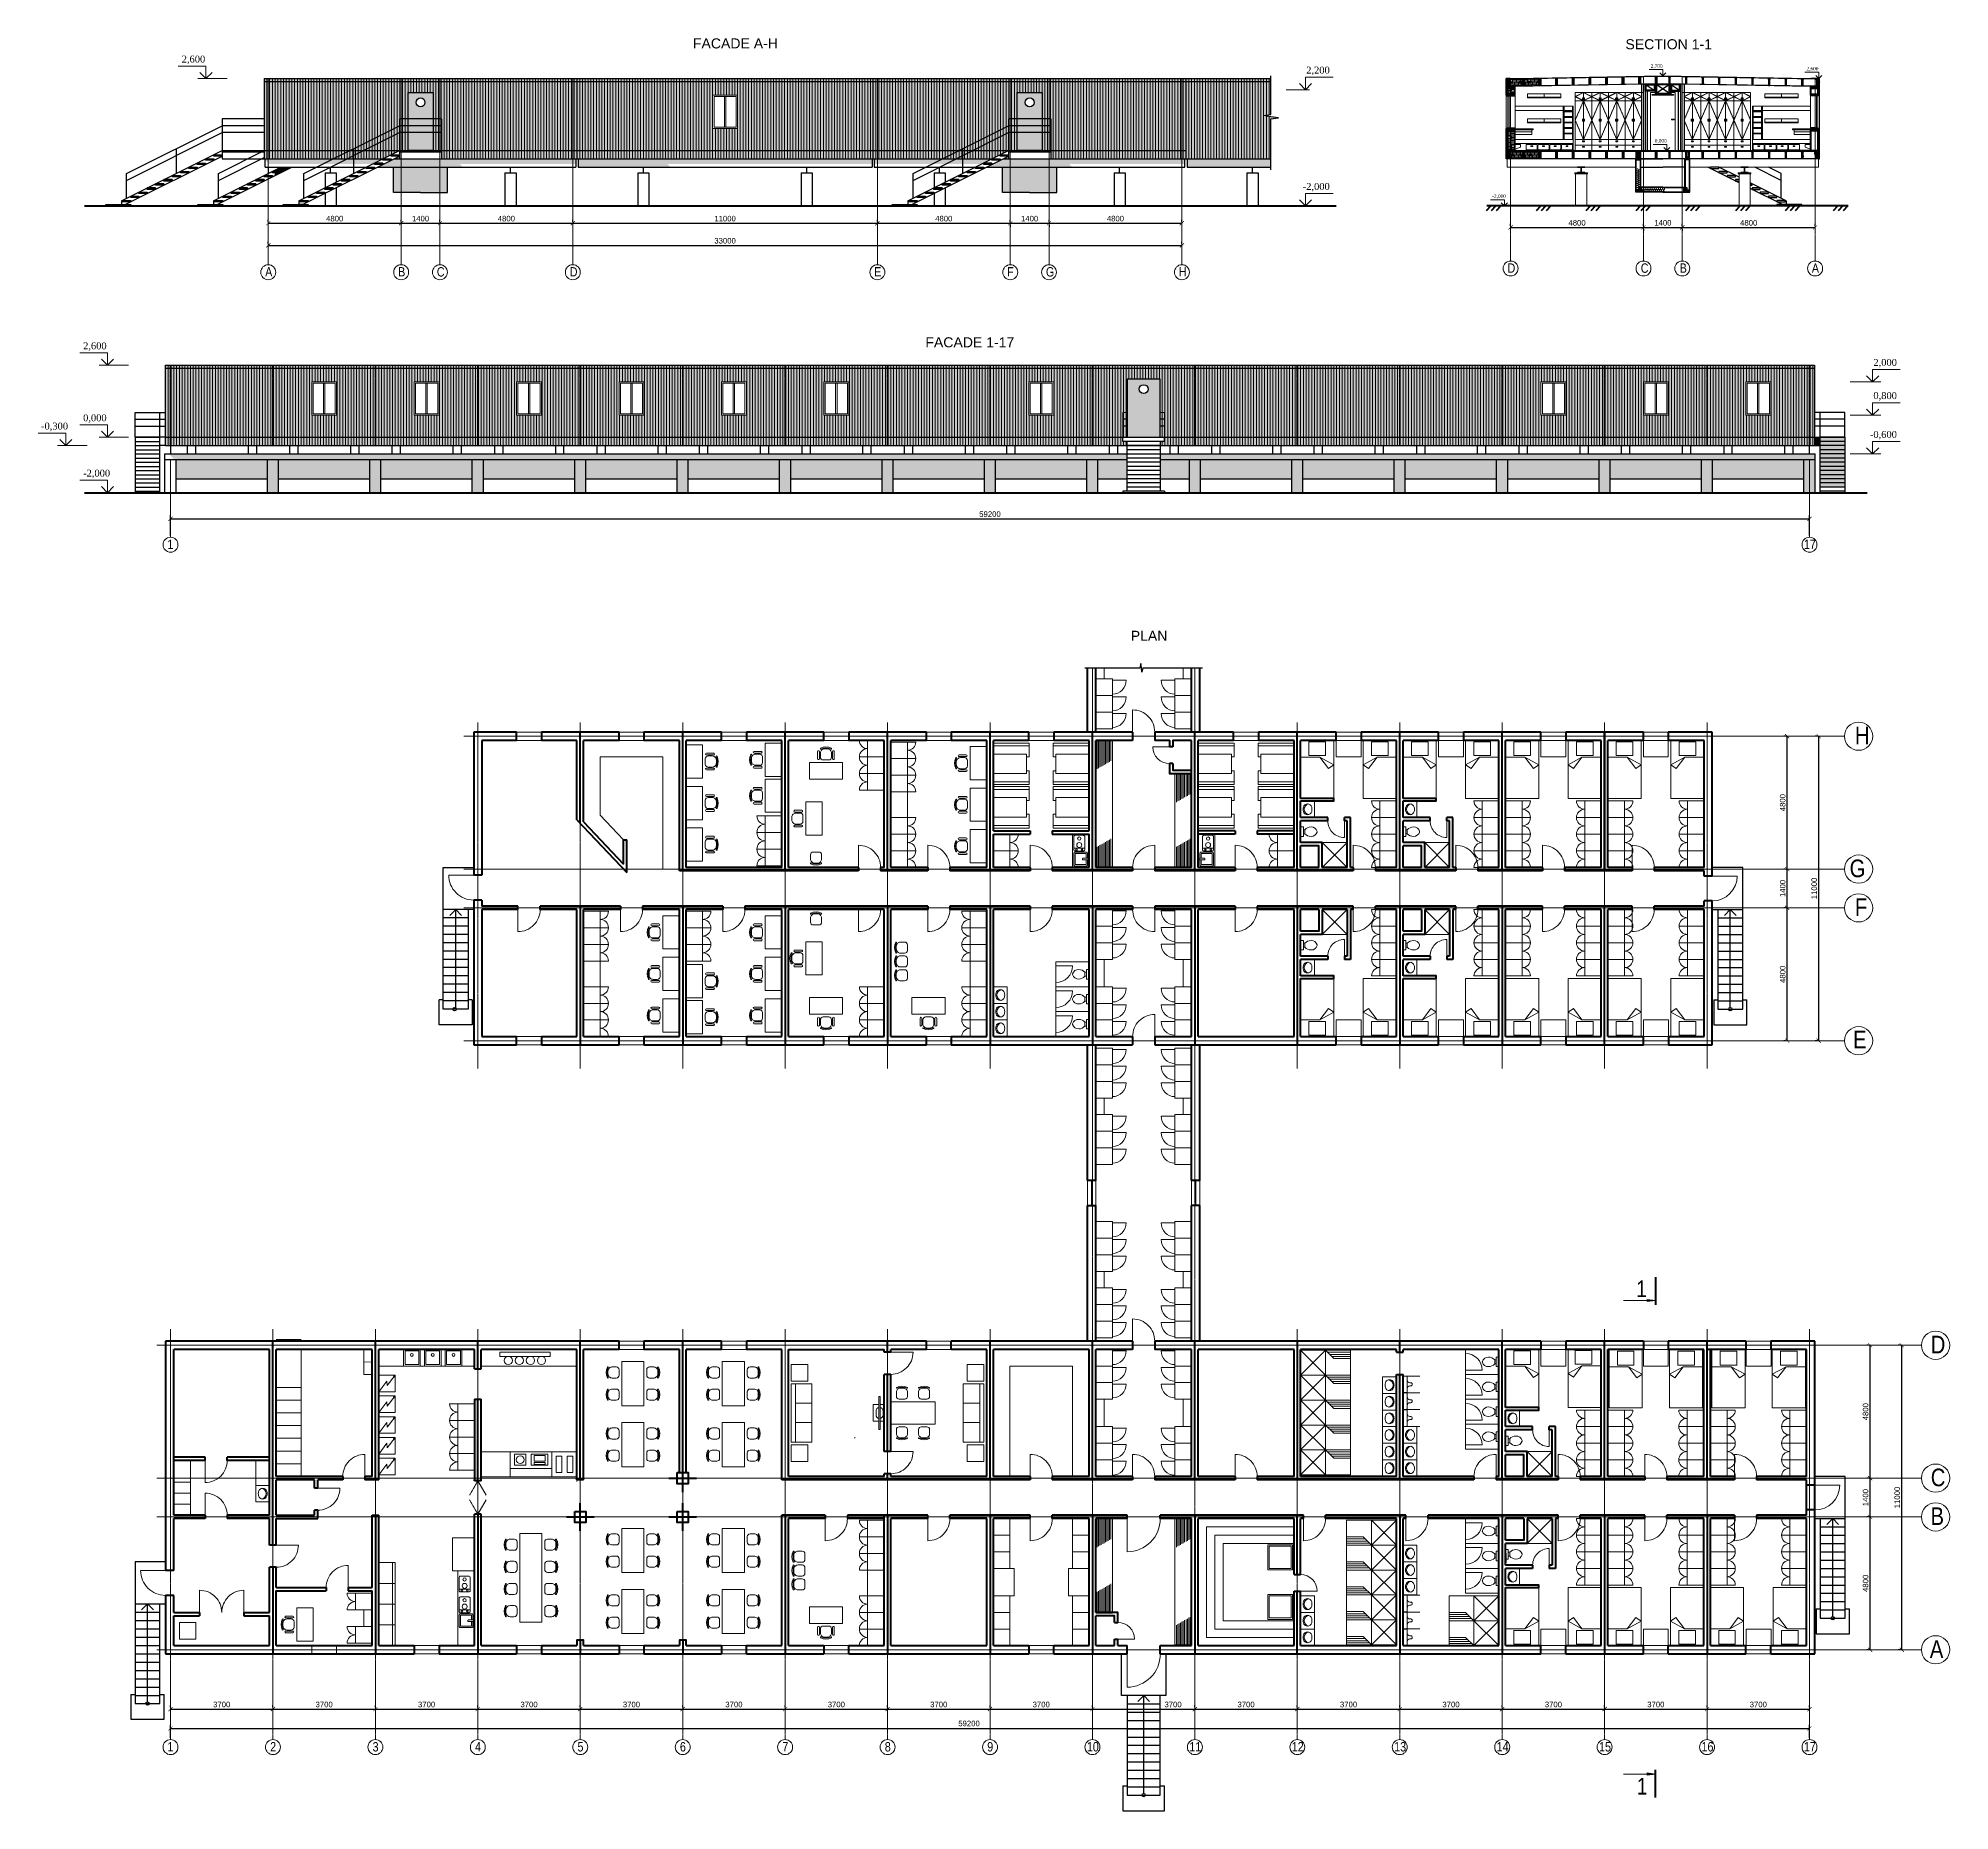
# Model space of a CAD drawing. Header units: millimetres. Extents: x 52 to 69096, y 37 to 64062.
import ezdxf

# ---------------------------------------------------------------- set-up
doc = ezdxf.new("R2010")
doc.units = ezdxf.units.MM
doc.linetypes.add('ACAD_ISO02W100', pattern=[15, 12, -3])
doc.linetypes.add('ACAD_ISO04W100', pattern=[30, 24, -3, 0, -3])
for name, color, linetype, lineweight, true_color in [('двери', 18, 'Continuous', 18, 0x000000), ('мебель', 18, 'Continuous', 18, 0x000000), ('окна', 18, 'Continuous', 18, 0x000000), ('оси', 18, 'Continuous', 18, 0x000000), ('отметки', 18, 'Continuous', 18, 0x000000), ('перегородки', 18, 'Continuous', 40, 0x000000), ('разрез', 18, 'Continuous', 25, 0x000000), ('стены', 18, 'Continuous', 40, 0x000000), ('фасад', 18, 'Continuous', 25, 0x000000), ('штриховка', 18, 'Continuous', 18, 0x000000)]:
    doc.layers.add(name, color=color, linetype=linetype, lineweight=lineweight, true_color=true_color)
doc.styles.get("Standard").update_dxf_attribs({"font": 'arial.ttf'})
doc.styles.add('стиль1', font='times.ttf', dxfattribs={"height": 3})
doc.styles.add('стиль6', font='ARIALN.TTF')
doc.dimstyles.new('Копиягг', dxfattribs={"dimtxt": 2, "dimasz": 1.5, "dimexe": 1.25, "dimexo": 0.625, "dimtad": 1, "dimdec": 0, "dimtxsty": 'Standard', "dimblk": 'ARCHTICK', "dimcen": 2.5, "dimadec": 0, "dimazin": 0, "dimtfac": 1, "dimtdec": 0, "dimtmove": 0, "dimatfit": 3, "dimfxl": 1, "dimarcsym": 0})

msp = doc.modelspace()

# ---------------------------------------------------------------- texts
at = {"linetype": 'ByBlock', "char_height": 363, "attachment_point": 1, "style": 'стиль6'}
for s, insert in [('{\\fArial|b0|i0|c0|p34;FACADE A-H}', (23699.8, 64056.1)), ('{\\fArial|b0|i0|c0|p34;SECTION 1-1}', (57381.1, 64025.8)), ('{\\fArial|b0|i0|c0|p34;FACADE 1-17}', (32095.3, 53259.5)), ('{\\fArial|b0|i0|c0|p34;PLAN}', (39513, 42658.6))]:
    msp.add_mtext_dynamic_manual_height_columns(s, width=11595.789, gutter_width=1500, heights=[0], dxfattribs=dict(at, insert=insert))
at = {"layer": 'оси', "linetype": 'ByBlock', "char_height": 637.5, "attachment_point": 1, "style": 'стиль6'}
for s, width, insert in [('H', 637.5, (65670.2, 39195.4)), ('G', 253.168, (65479, 34395.4)), ('F', 253.168, (65670.2, 32995.4)), ('E', 253.168, (65602.2, 28212.4)), ('D', 253.168, (68410.3, 17195.4)), ('C', 253.168, (68410.3, 12395.4)), ('B', 253.168, (68401.8, 10995.4)), ('А', 253.168, (68376.3, 6195.4))]:
    msp.add_mtext_dynamic_manual_height_columns(s, width=width, gutter_width=75, heights=[0], dxfattribs=dict(at, insert=insert))
at = {"layer": 'отметки', "linetype": 'ByBlock', "style": 'стиль1'}
for s, insert, char_height, attachment_point in [('2,600', (5234.5, 63433.2), 250, 1), ('2,200', (46701.8, 63033.2), 250, 3), ('2,700', (58295.3, 63117.1), 125, 1), ('2,600', (63924.3, 63023.9), 125, 1), ('0,000', (58442.2, 60418.3), 125, 1), ('-2,000', (46701.8, 58833.2), 250, 3), ('-2,000', (52569.9, 58418.3), 125, 1), ('2,600', (1673.5, 53076.8), 250, 1), ('2,000', (67187.1, 52476.8), 250, 3), ('0,800', (67187.1, 51276.8), 250, 3), ('0,000', (1673.5, 50476.8), 250, 1), ('-0,300', (154, 50176.8), 250, 1), ('-0,600', (67187.1, 49876.8), 250, 3), ('-2,000', (1673.5, 48476.8), 250, 1)]:
    msp.add_mtext_dynamic_manual_height_columns(s, width=716.844, gutter_width=1500, heights=[0], dxfattribs=dict(at, insert=insert, char_height=char_height, attachment_point=attachment_point))
at = {"layer": 'разрез', "linetype": 'ByBlock', "lineweight": 18, "char_height": 337.5, "attachment_point": 1, "style": 'стиль6'}
for s, width, insert in [('D', 253.168, (53122.5, 55927.4)), ('C', 253.168, (57936, 55927.4)), ('B', 253.168, (59340.5, 55927.4)), ('A', 253.168, (64114.8, 55927.4)), ('A', 253.168, (8250.1, 55793)), ('B', 253.168, (13050.1, 55793)), ('C', 253.168, (14450.1, 55793)), ('D', 337.5, (19250.1, 55793)), ('E', 337.5, (30250.1, 55793)), ('F', 337.5, (35050.1, 55793)), ('G', 337.5, (36450.1, 55793)), ('H', 337.5, (41250.1, 55793)), ('1', 253.168, (4719.1, 45950.7)), ('17', 253.168, (63829.5, 45950.7)), ('1', 253.168, (4719.1, 2517.8)), ('2', 253.168, (8429.7, 2517.8)), ('3', 253.168, (12129.7, 2517.8)), ('4', 253.168, (15829.7, 2517.8)), ('5', 253.168, (19529.7, 2517.8)), ('6', 253.168, (23229.7, 2517.8)), ('7', 253.168, (26929.7, 2517.8)), ('8', 253.168, (30629.7, 2517.8)), ('9', 253.168, (34329.7, 2517.8)), ('10', 253.168, (37929, 2517.8)), ('11', 253.168, (41629, 2517.8)), ('12', 253.168, (45329, 2517.8)), ('13', 253.168, (49029, 2517.8)), ('14', 253.168, (52729, 2517.8)), ('15', 253.168, (56429, 2517.8)), ('16', 253.168, (60129, 2517.8)), ('17', 253.168, (63829, 2517.8))]:
    msp.add_mtext_dynamic_manual_height_columns(s, width=width, gutter_width=75, heights=[0], dxfattribs=dict(at, insert=insert))
at = {"layer": 'штриховка', "linetype": 'ByBlock', "char_height": 600, "attachment_point": 1, "style": 'стиль6'}
for insert in [(57770.6, 19191.2), (57789.6, 1221.6)]:
    msp.add_mtext_dynamic_manual_height_columns('1', width=732.009, gutter_width=750, heights=[0], dxfattribs=dict(at, insert=insert))

# ---------------------------------------------------------------- blocks, each defined once
blk = doc.blocks.new('_ArchTick')
at = {"color": 0, "linetype": 'ByBlock', "const_width": 0.15}
blk.add_lwpolyline([(-0.5, -0.5), (0.5, 0.5)], dxfattribs=at)
blk = doc.blocks.new('*D49')
at = {"layer": 'Defpoints', "color": 0, "linetype": 'ByBlock', "transparency": 16777216}
for p in [(4830, 3710), (8530, 3710), (8530, 3710)]:
    blk.add_point(p, dxfattribs=at)
at = {"layer": 'оси', "color": 0, "linetype": 'ByBlock', "lineweight": -2, "transparency": 16777216}
for p, q in [((4830, 3773), (4830, 3835)), ((4830, 3710), (8530, 3710)), ((8530, 3773), (8530, 3835))]:
    blk.add_line(p, q, dxfattribs=at)
at = {"layer": 'оси', "color": 0, "linetype": 'ByBlock', "lineweight": -2, "transparency": 16777216, "xscale": 150, "yscale": 150, "zscale": 150, "rotation": 180}
blk.add_blockref('_ArchTick', (4830, 3710), dxfattribs=at)
at = {"layer": 'оси', "color": 0, "linetype": 'ByBlock', "lineweight": -2, "transparency": 16777216, "xscale": 150, "yscale": 150, "zscale": 150}
blk.add_blockref('_ArchTick', (8530, 3710), dxfattribs=at)
at = {"layer": 'оси', "color": 0, "linetype": 'ByBlock', "transparency": 16777216, "insert": (6680, 3875), "char_height": 200, "attachment_point": 5}
blk.add_mtext('3700', dxfattribs=at)
blk = doc.blocks.new('*D50')
at = {"layer": 'Defpoints', "color": 0, "linetype": 'ByBlock', "transparency": 16777216}
for p in [(8530, 3710), (12230, 3710), (12230, 3710)]:
    blk.add_point(p, dxfattribs=at)
at = {"layer": 'оси', "color": 0, "linetype": 'ByBlock', "lineweight": -2, "transparency": 16777216}
for p, q in [((8530, 3773), (8530, 3835)), ((8530, 3710), (12230, 3710)), ((12230, 3773), (12230, 3835))]:
    blk.add_line(p, q, dxfattribs=at)
at = {"layer": 'оси', "color": 0, "linetype": 'ByBlock', "lineweight": -2, "transparency": 16777216, "xscale": 150, "yscale": 150, "zscale": 150, "rotation": 180}
blk.add_blockref('_ArchTick', (8530, 3710), dxfattribs=at)
at = {"layer": 'оси', "color": 0, "linetype": 'ByBlock', "lineweight": -2, "transparency": 16777216, "xscale": 150, "yscale": 150, "zscale": 150}
blk.add_blockref('_ArchTick', (12230, 3710), dxfattribs=at)
at = {"layer": 'оси', "color": 0, "linetype": 'ByBlock', "transparency": 16777216, "insert": (10380, 3875), "char_height": 200, "attachment_point": 5}
blk.add_mtext('3700', dxfattribs=at)
blk = doc.blocks.new('*D51')
at = {"layer": 'Defpoints', "color": 0, "linetype": 'ByBlock', "transparency": 16777216}
for p in [(19630, 3710), (23330, 3710), (23330, 3710)]:
    blk.add_point(p, dxfattribs=at)
at = {"layer": 'оси', "color": 0, "linetype": 'ByBlock', "lineweight": -2, "transparency": 16777216}
for p, q in [((19630, 3773), (19630, 3835)), ((19630, 3710), (23330, 3710)), ((23330, 3773), (23330, 3835))]:
    blk.add_line(p, q, dxfattribs=at)
at = {"layer": 'оси', "color": 0, "linetype": 'ByBlock', "lineweight": -2, "transparency": 16777216, "xscale": 150, "yscale": 150, "zscale": 150, "rotation": 180}
blk.add_blockref('_ArchTick', (19630, 3710), dxfattribs=at)
at = {"layer": 'оси', "color": 0, "linetype": 'ByBlock', "lineweight": -2, "transparency": 16777216, "xscale": 150, "yscale": 150, "zscale": 150}
blk.add_blockref('_ArchTick', (23330, 3710), dxfattribs=at)
at = {"layer": 'оси', "color": 0, "linetype": 'ByBlock', "transparency": 16777216, "insert": (21480, 3875), "char_height": 200, "attachment_point": 5}
blk.add_mtext('3700', dxfattribs=at)
blk = doc.blocks.new('*D52')
at = {"layer": 'Defpoints', "color": 0, "linetype": 'ByBlock', "transparency": 16777216}
for p in [(15930, 3710), (19630, 3710), (19630, 3710)]:
    blk.add_point(p, dxfattribs=at)
at = {"layer": 'оси', "color": 0, "linetype": 'ByBlock', "lineweight": -2, "transparency": 16777216}
for p, q in [((15930, 3773), (15930, 3835)), ((15930, 3710), (19630, 3710)), ((19630, 3773), (19630, 3835))]:
    blk.add_line(p, q, dxfattribs=at)
at = {"layer": 'оси', "color": 0, "linetype": 'ByBlock', "lineweight": -2, "transparency": 16777216, "xscale": 150, "yscale": 150, "zscale": 150, "rotation": 180}
blk.add_blockref('_ArchTick', (15930, 3710), dxfattribs=at)
at = {"layer": 'оси', "color": 0, "linetype": 'ByBlock', "lineweight": -2, "transparency": 16777216, "xscale": 150, "yscale": 150, "zscale": 150}
blk.add_blockref('_ArchTick', (19630, 3710), dxfattribs=at)
at = {"layer": 'оси', "color": 0, "linetype": 'ByBlock', "transparency": 16777216, "insert": (17780, 3875), "char_height": 200, "attachment_point": 5}
blk.add_mtext('3700', dxfattribs=at)
blk = doc.blocks.new('*D53')
at = {"layer": 'Defpoints', "color": 0, "linetype": 'ByBlock', "transparency": 16777216}
for p in [(12230, 3710), (15930, 3710), (15930, 3710)]:
    blk.add_point(p, dxfattribs=at)
at = {"layer": 'оси', "color": 0, "linetype": 'ByBlock', "lineweight": -2, "transparency": 16777216}
for p, q in [((12230, 3773), (12230, 3835)), ((12230, 3710), (15930, 3710)), ((15930, 3773), (15930, 3835))]:
    blk.add_line(p, q, dxfattribs=at)
at = {"layer": 'оси', "color": 0, "linetype": 'ByBlock', "lineweight": -2, "transparency": 16777216, "xscale": 150, "yscale": 150, "zscale": 150, "rotation": 180}
blk.add_blockref('_ArchTick', (12230, 3710), dxfattribs=at)
at = {"layer": 'оси', "color": 0, "linetype": 'ByBlock', "lineweight": -2, "transparency": 16777216, "xscale": 150, "yscale": 150, "zscale": 150}
blk.add_blockref('_ArchTick', (15930, 3710), dxfattribs=at)
at = {"layer": 'оси', "color": 0, "linetype": 'ByBlock', "transparency": 16777216, "insert": (14080, 3875), "char_height": 200, "attachment_point": 5}
blk.add_mtext('3700', dxfattribs=at)
blk = doc.blocks.new('*D54')
at = {"layer": 'Defpoints', "color": 0, "linetype": 'ByBlock', "transparency": 16777216}
for p in [(30730, 3710), (34430, 3710), (34430, 3710)]:
    blk.add_point(p, dxfattribs=at)
at = {"layer": 'оси', "color": 0, "linetype": 'ByBlock', "lineweight": -2, "transparency": 16777216}
for p, q in [((30730, 3773), (30730, 3835)), ((30730, 3710), (34430, 3710)), ((34430, 3773), (34430, 3835))]:
    blk.add_line(p, q, dxfattribs=at)
at = {"layer": 'оси', "color": 0, "linetype": 'ByBlock', "lineweight": -2, "transparency": 16777216, "xscale": 150, "yscale": 150, "zscale": 150, "rotation": 180}
blk.add_blockref('_ArchTick', (30730, 3710), dxfattribs=at)
at = {"layer": 'оси', "color": 0, "linetype": 'ByBlock', "lineweight": -2, "transparency": 16777216, "xscale": 150, "yscale": 150, "zscale": 150}
blk.add_blockref('_ArchTick', (34430, 3710), dxfattribs=at)
at = {"layer": 'оси', "color": 0, "linetype": 'ByBlock', "transparency": 16777216, "insert": (32580, 3875), "char_height": 200, "attachment_point": 5}
blk.add_mtext('3700', dxfattribs=at)
blk = doc.blocks.new('*D55')
at = {"layer": 'Defpoints', "color": 0, "linetype": 'ByBlock', "transparency": 16777216}
for p in [(27030, 3710), (30730, 3710), (30730, 3710)]:
    blk.add_point(p, dxfattribs=at)
at = {"layer": 'оси', "color": 0, "linetype": 'ByBlock', "lineweight": -2, "transparency": 16777216}
for p, q in [((27030, 3773), (27030, 3835)), ((27030, 3710), (30730, 3710)), ((30730, 3773), (30730, 3835))]:
    blk.add_line(p, q, dxfattribs=at)
at = {"layer": 'оси', "color": 0, "linetype": 'ByBlock', "lineweight": -2, "transparency": 16777216, "xscale": 150, "yscale": 150, "zscale": 150, "rotation": 180}
blk.add_blockref('_ArchTick', (27030, 3710), dxfattribs=at)
at = {"layer": 'оси', "color": 0, "linetype": 'ByBlock', "lineweight": -2, "transparency": 16777216, "xscale": 150, "yscale": 150, "zscale": 150}
blk.add_blockref('_ArchTick', (30730, 3710), dxfattribs=at)
at = {"layer": 'оси', "color": 0, "linetype": 'ByBlock', "transparency": 16777216, "insert": (28880, 3875), "char_height": 200, "attachment_point": 5}
blk.add_mtext('3700', dxfattribs=at)
blk = doc.blocks.new('*D56')
at = {"layer": 'Defpoints', "color": 0, "linetype": 'ByBlock', "transparency": 16777216}
for p in [(23330, 3710), (27030, 3710), (27030, 3710)]:
    blk.add_point(p, dxfattribs=at)
at = {"layer": 'оси', "color": 0, "linetype": 'ByBlock', "lineweight": -2, "transparency": 16777216}
for p, q in [((23330, 3773), (23330, 3835)), ((23330, 3710), (27030, 3710)), ((27030, 3773), (27030, 3835))]:
    blk.add_line(p, q, dxfattribs=at)
at = {"layer": 'оси', "color": 0, "linetype": 'ByBlock', "lineweight": -2, "transparency": 16777216, "xscale": 150, "yscale": 150, "zscale": 150, "rotation": 180}
blk.add_blockref('_ArchTick', (23330, 3710), dxfattribs=at)
at = {"layer": 'оси', "color": 0, "linetype": 'ByBlock', "lineweight": -2, "transparency": 16777216, "xscale": 150, "yscale": 150, "zscale": 150}
blk.add_blockref('_ArchTick', (27030, 3710), dxfattribs=at)
at = {"layer": 'оси', "color": 0, "linetype": 'ByBlock', "transparency": 16777216, "insert": (25180, 3875), "char_height": 200, "attachment_point": 5}
blk.add_mtext('3700', dxfattribs=at)
blk = doc.blocks.new('*D57')
at = {"layer": 'Defpoints', "color": 0, "linetype": 'ByBlock', "transparency": 16777216}
for p in [(34430, 3710), (38130, 3710), (38130, 3710)]:
    blk.add_point(p, dxfattribs=at)
at = {"layer": 'оси', "color": 0, "linetype": 'ByBlock', "lineweight": -2, "transparency": 16777216}
for p, q in [((34430, 3773), (34430, 3835)), ((34430, 3710), (38130, 3710)), ((38130, 3773), (38130, 3835))]:
    blk.add_line(p, q, dxfattribs=at)
at = {"layer": 'оси', "color": 0, "linetype": 'ByBlock', "lineweight": -2, "transparency": 16777216, "xscale": 150, "yscale": 150, "zscale": 150, "rotation": 180}
blk.add_blockref('_ArchTick', (34430, 3710), dxfattribs=at)
at = {"layer": 'оси', "color": 0, "linetype": 'ByBlock', "lineweight": -2, "transparency": 16777216, "xscale": 150, "yscale": 150, "zscale": 150}
blk.add_blockref('_ArchTick', (38130, 3710), dxfattribs=at)
at = {"layer": 'оси', "color": 0, "linetype": 'ByBlock', "transparency": 16777216, "insert": (36280, 3875), "char_height": 200, "attachment_point": 5}
blk.add_mtext('3700', dxfattribs=at)
blk = doc.blocks.new('*D58')
at = {"layer": 'Defpoints', "color": 0, "linetype": 'ByBlock', "transparency": 16777216}
for p in [(49230, 3710), (52930, 3710), (52930, 3710)]:
    blk.add_point(p, dxfattribs=at)
at = {"layer": 'оси', "color": 0, "linetype": 'ByBlock', "lineweight": -2, "transparency": 16777216}
for p, q in [((49230, 3773), (49230, 3835)), ((49230, 3710), (52930, 3710)), ((52930, 3773), (52930, 3835))]:
    blk.add_line(p, q, dxfattribs=at)
at = {"layer": 'оси', "color": 0, "linetype": 'ByBlock', "lineweight": -2, "transparency": 16777216, "xscale": 150, "yscale": 150, "zscale": 150, "rotation": 180}
blk.add_blockref('_ArchTick', (49230, 3710), dxfattribs=at)
at = {"layer": 'оси', "color": 0, "linetype": 'ByBlock', "lineweight": -2, "transparency": 16777216, "xscale": 150, "yscale": 150, "zscale": 150}
blk.add_blockref('_ArchTick', (52930, 3710), dxfattribs=at)
at = {"layer": 'оси', "color": 0, "linetype": 'ByBlock', "transparency": 16777216, "insert": (51080, 3875), "char_height": 200, "attachment_point": 5}
blk.add_mtext('3700', dxfattribs=at)
blk = doc.blocks.new('*D59')
at = {"layer": 'Defpoints', "color": 0, "linetype": 'ByBlock', "transparency": 16777216}
for p in [(38130, 3710), (41830, 3710), (41830, 3710)]:
    blk.add_point(p, dxfattribs=at)
at = {"layer": 'оси', "color": 0, "linetype": 'ByBlock', "lineweight": -2, "transparency": 16777216}
for p, q in [((38130, 3773), (38130, 3835)), ((38130, 3710), (41830, 3710)), ((41830, 3773), (41830, 3835))]:
    blk.add_line(p, q, dxfattribs=at)
at = {"layer": 'оси', "color": 0, "linetype": 'ByBlock', "lineweight": -2, "transparency": 16777216, "xscale": 150, "yscale": 150, "zscale": 150, "rotation": 180}
blk.add_blockref('_ArchTick', (38130, 3710), dxfattribs=at)
at = {"layer": 'оси', "color": 0, "linetype": 'ByBlock', "lineweight": -2, "transparency": 16777216, "xscale": 150, "yscale": 150, "zscale": 150}
blk.add_blockref('_ArchTick', (41830, 3710), dxfattribs=at)
at = {"layer": 'оси', "color": 0, "linetype": 'ByBlock', "transparency": 16777216, "insert": (41042, 3875), "char_height": 200, "attachment_point": 5}
blk.add_mtext('3700', dxfattribs=at)
blk = doc.blocks.new('*D60')
at = {"layer": 'Defpoints', "color": 0, "linetype": 'ByBlock', "transparency": 16777216}
for p in [(41830, 3710), (45530, 3710), (45530, 3710)]:
    blk.add_point(p, dxfattribs=at)
at = {"layer": 'оси', "color": 0, "linetype": 'ByBlock', "lineweight": -2, "transparency": 16777216}
for p, q in [((41830, 3773), (41830, 3835)), ((41830, 3710), (45530, 3710)), ((45530, 3773), (45530, 3835))]:
    blk.add_line(p, q, dxfattribs=at)
at = {"layer": 'оси', "color": 0, "linetype": 'ByBlock', "lineweight": -2, "transparency": 16777216, "xscale": 150, "yscale": 150, "zscale": 150, "rotation": 180}
blk.add_blockref('_ArchTick', (41830, 3710), dxfattribs=at)
at = {"layer": 'оси', "color": 0, "linetype": 'ByBlock', "lineweight": -2, "transparency": 16777216, "xscale": 150, "yscale": 150, "zscale": 150}
blk.add_blockref('_ArchTick', (45530, 3710), dxfattribs=at)
at = {"layer": 'оси', "color": 0, "linetype": 'ByBlock', "transparency": 16777216, "insert": (43680, 3875), "char_height": 200, "attachment_point": 5}
blk.add_mtext('3700', dxfattribs=at)
blk = doc.blocks.new('*D61')
at = {"layer": 'Defpoints', "color": 0, "linetype": 'ByBlock', "transparency": 16777216}
for p in [(45530, 3710), (49230, 3710), (49230, 3710)]:
    blk.add_point(p, dxfattribs=at)
at = {"layer": 'оси', "color": 0, "linetype": 'ByBlock', "lineweight": -2, "transparency": 16777216}
for p, q in [((45530, 3773), (45530, 3835)), ((45530, 3710), (49230, 3710)), ((49230, 3773), (49230, 3835))]:
    blk.add_line(p, q, dxfattribs=at)
at = {"layer": 'оси', "color": 0, "linetype": 'ByBlock', "lineweight": -2, "transparency": 16777216, "xscale": 150, "yscale": 150, "zscale": 150, "rotation": 180}
blk.add_blockref('_ArchTick', (45530, 3710), dxfattribs=at)
at = {"layer": 'оси', "color": 0, "linetype": 'ByBlock', "lineweight": -2, "transparency": 16777216, "xscale": 150, "yscale": 150, "zscale": 150}
blk.add_blockref('_ArchTick', (49230, 3710), dxfattribs=at)
at = {"layer": 'оси', "color": 0, "linetype": 'ByBlock', "transparency": 16777216, "insert": (47380, 3875), "char_height": 200, "attachment_point": 5}
blk.add_mtext('3700', dxfattribs=at)
blk = doc.blocks.new('*D62')
at = {"layer": 'Defpoints', "color": 0, "linetype": 'ByBlock', "transparency": 16777216}
for p in [(60330, 3710), (64030, 3710), (64030, 3710)]:
    blk.add_point(p, dxfattribs=at)
at = {"layer": 'оси', "color": 0, "linetype": 'ByBlock', "lineweight": -2, "transparency": 16777216}
for p, q in [((60330, 3773), (60330, 3835)), ((60330, 3710), (64030, 3710)), ((64030, 3773), (64030, 3835))]:
    blk.add_line(p, q, dxfattribs=at)
at = {"layer": 'оси', "color": 0, "linetype": 'ByBlock', "lineweight": -2, "transparency": 16777216, "xscale": 150, "yscale": 150, "zscale": 150, "rotation": 180}
blk.add_blockref('_ArchTick', (60330, 3710), dxfattribs=at)
at = {"layer": 'оси', "color": 0, "linetype": 'ByBlock', "lineweight": -2, "transparency": 16777216, "xscale": 150, "yscale": 150, "zscale": 150}
blk.add_blockref('_ArchTick', (64030, 3710), dxfattribs=at)
at = {"layer": 'оси', "color": 0, "linetype": 'ByBlock', "transparency": 16777216, "insert": (62180, 3875), "char_height": 200, "attachment_point": 5}
blk.add_mtext('3700', dxfattribs=at)
blk = doc.blocks.new('*D63')
at = {"layer": 'Defpoints', "color": 0, "linetype": 'ByBlock', "transparency": 16777216}
for p in [(52930, 3710), (56630, 3710), (56630, 3710)]:
    blk.add_point(p, dxfattribs=at)
at = {"layer": 'оси', "color": 0, "linetype": 'ByBlock', "lineweight": -2, "transparency": 16777216}
for p, q in [((52930, 3773), (52930, 3835)), ((52930, 3710), (56630, 3710)), ((56630, 3773), (56630, 3835))]:
    blk.add_line(p, q, dxfattribs=at)
at = {"layer": 'оси', "color": 0, "linetype": 'ByBlock', "lineweight": -2, "transparency": 16777216, "xscale": 150, "yscale": 150, "zscale": 150, "rotation": 180}
blk.add_blockref('_ArchTick', (52930, 3710), dxfattribs=at)
at = {"layer": 'оси', "color": 0, "linetype": 'ByBlock', "lineweight": -2, "transparency": 16777216, "xscale": 150, "yscale": 150, "zscale": 150}
blk.add_blockref('_ArchTick', (56630, 3710), dxfattribs=at)
at = {"layer": 'оси', "color": 0, "linetype": 'ByBlock', "transparency": 16777216, "insert": (54780, 3875), "char_height": 200, "attachment_point": 5}
blk.add_mtext('3700', dxfattribs=at)
blk = doc.blocks.new('*D64')
at = {"layer": 'Defpoints', "color": 0, "linetype": 'ByBlock', "transparency": 16777216}
for p in [(56630, 3710), (60330, 3710), (60330, 3710)]:
    blk.add_point(p, dxfattribs=at)
at = {"layer": 'оси', "color": 0, "linetype": 'ByBlock', "lineweight": -2, "transparency": 16777216}
for p, q in [((56630, 3773), (56630, 3835)), ((56630, 3710), (60330, 3710)), ((60330, 3773), (60330, 3835))]:
    blk.add_line(p, q, dxfattribs=at)
at = {"layer": 'оси', "color": 0, "linetype": 'ByBlock', "lineweight": -2, "transparency": 16777216, "xscale": 150, "yscale": 150, "zscale": 150, "rotation": 180}
blk.add_blockref('_ArchTick', (56630, 3710), dxfattribs=at)
at = {"layer": 'оси', "color": 0, "linetype": 'ByBlock', "lineweight": -2, "transparency": 16777216, "xscale": 150, "yscale": 150, "zscale": 150}
blk.add_blockref('_ArchTick', (60330, 3710), dxfattribs=at)
at = {"layer": 'оси', "color": 0, "linetype": 'ByBlock', "transparency": 16777216, "insert": (58480, 3875), "char_height": 200, "attachment_point": 5}
blk.add_mtext('3700', dxfattribs=at)
blk = doc.blocks.new('*D65')
at = {"layer": 'Defpoints', "color": 0, "linetype": 'ByBlock', "transparency": 16777216}
for p in [(66220, 10651), (66220, 10651), (66220, 5851)]:
    blk.add_point(p, dxfattribs=at)
at = {"layer": 'фасад', "color": 0, "linetype": 'ByBlock', "lineweight": -2, "transparency": 16777216}
for p, q in [((66158, 10651), (66095, 10651)), ((66220, 5851), (66220, 10651)), ((66158, 5851), (66095, 5851))]:
    blk.add_line(p, q, dxfattribs=at)
at = {"layer": 'фасад', "color": 0, "linetype": 'ByBlock', "lineweight": -2, "transparency": 16777216, "xscale": 150, "yscale": 150, "zscale": 150}
for p, rotation in [((66220, 10651), 90), ((66220, 5851), 270)]:
    blk.add_blockref('_ArchTick', p, dxfattribs=dict(at, rotation=rotation))
at = {"layer": 'фасад', "color": 0, "linetype": 'ByBlock', "transparency": 16777216, "insert": (66056, 8251), "char_height": 200, "attachment_point": 5, "rotation": 90}
blk.add_mtext('4800', dxfattribs=at)
blk = doc.blocks.new('*D66')
at = {"layer": 'Defpoints', "color": 0, "linetype": 'ByBlock', "transparency": 16777216}
for p in [(66220, 16851), (66220, 16851), (66220, 12051)]:
    blk.add_point(p, dxfattribs=at)
at = {"layer": 'фасад', "color": 0, "linetype": 'ByBlock', "lineweight": -2, "transparency": 16777216}
for p, q in [((66158, 16851), (66095, 16851)), ((66220, 12051), (66220, 16851)), ((66158, 12051), (66095, 12051))]:
    blk.add_line(p, q, dxfattribs=at)
at = {"layer": 'фасад', "color": 0, "linetype": 'ByBlock', "lineweight": -2, "transparency": 16777216, "xscale": 150, "yscale": 150, "zscale": 150}
for p, rotation in [((66220, 16851), 90), ((66220, 12051), 270)]:
    blk.add_blockref('_ArchTick', p, dxfattribs=dict(at, rotation=rotation))
at = {"layer": 'фасад', "color": 0, "linetype": 'ByBlock', "transparency": 16777216, "insert": (66056, 14451), "char_height": 200, "attachment_point": 5, "rotation": 90}
blk.add_mtext('4800', dxfattribs=at)
blk = doc.blocks.new('*D67')
at = {"layer": 'Defpoints', "color": 0, "linetype": 'ByBlock', "transparency": 16777216}
for p in [(66220, 12051), (66220, 12051), (66220, 10651)]:
    blk.add_point(p, dxfattribs=at)
at = {"layer": 'фасад', "color": 0, "linetype": 'ByBlock', "lineweight": -2, "transparency": 16777216}
for p, q in [((66158, 12051), (66095, 12051)), ((66220, 10651), (66220, 12051)), ((66158, 10651), (66095, 10651))]:
    blk.add_line(p, q, dxfattribs=at)
at = {"layer": 'фасад', "color": 0, "linetype": 'ByBlock', "lineweight": -2, "transparency": 16777216, "xscale": 150, "yscale": 150, "zscale": 150}
for p, rotation in [((66220, 12051), 90), ((66220, 10651), 270)]:
    blk.add_blockref('_ArchTick', p, dxfattribs=dict(at, rotation=rotation))
at = {"layer": 'фасад', "color": 0, "linetype": 'ByBlock', "transparency": 16777216, "insert": (66056, 11351), "char_height": 200, "attachment_point": 5, "rotation": 90}
blk.add_mtext('1400', dxfattribs=at)
blk = doc.blocks.new('*D68')
at = {"layer": 'Defpoints', "color": 0, "linetype": 'ByBlock', "transparency": 16777216}
for p in [(64364, 38851), (64364, 38851), (64364, 27851)]:
    blk.add_point(p, dxfattribs=at)
at = {"layer": 'фасад', "color": 0, "linetype": 'ByBlock', "lineweight": -2, "transparency": 16777216}
for p, q in [((64302, 38851), (64239, 38851)), ((64364, 27851), (64364, 38851)), ((64302, 27851), (64239, 27851))]:
    blk.add_line(p, q, dxfattribs=at)
at = {"layer": 'фасад', "color": 0, "linetype": 'ByBlock', "lineweight": -2, "transparency": 16777216, "xscale": 150, "yscale": 150, "zscale": 150}
for p, rotation in [((64364, 38851), 90), ((64364, 27851), 270)]:
    blk.add_blockref('_ArchTick', p, dxfattribs=dict(at, rotation=rotation))
at = {"layer": 'фасад', "color": 0, "linetype": 'ByBlock', "transparency": 16777216, "insert": (64200, 33351), "char_height": 200, "attachment_point": 5, "rotation": 90}
blk.add_mtext('11000', dxfattribs=at)
blk = doc.blocks.new('*D69')
at = {"layer": 'Defpoints', "color": 0, "linetype": 'ByBlock', "transparency": 16777216}
for p in [(67363, 16851), (67363, 16851), (67363, 5851)]:
    blk.add_point(p, dxfattribs=at)
at = {"layer": 'фасад', "color": 0, "linetype": 'ByBlock', "lineweight": -2, "transparency": 16777216}
for p, q in [((67301, 16851), (67238, 16851)), ((67363, 5851), (67363, 16851)), ((67301, 5851), (67238, 5851))]:
    blk.add_line(p, q, dxfattribs=at)
at = {"layer": 'фасад', "color": 0, "linetype": 'ByBlock', "lineweight": -2, "transparency": 16777216, "xscale": 150, "yscale": 150, "zscale": 150}
for p, rotation in [((67363, 16851), 90), ((67363, 5851), 270)]:
    blk.add_blockref('_ArchTick', p, dxfattribs=dict(at, rotation=rotation))
at = {"layer": 'фасад', "color": 0, "linetype": 'ByBlock', "transparency": 16777216, "insert": (67199, 11351), "char_height": 200, "attachment_point": 5, "rotation": 90}
blk.add_mtext('11000', dxfattribs=at)
blk = doc.blocks.new('*D70')
at = {"layer": 'Defpoints', "color": 0, "linetype": 'ByBlock', "transparency": 16777216}
for p in [(63227, 38851), (63227, 38851), (63227, 34051)]:
    blk.add_point(p, dxfattribs=at)
at = {"layer": 'фасад', "color": 0, "linetype": 'ByBlock', "lineweight": -2, "transparency": 16777216}
for p, q in [((63164, 38851), (63102, 38851)), ((63227, 34051), (63227, 38851)), ((63164, 34051), (63102, 34051))]:
    blk.add_line(p, q, dxfattribs=at)
at = {"layer": 'фасад', "color": 0, "linetype": 'ByBlock', "lineweight": -2, "transparency": 16777216, "xscale": 150, "yscale": 150, "zscale": 150}
for p, rotation in [((63227, 38851), 90), ((63227, 34051), 270)]:
    blk.add_blockref('_ArchTick', p, dxfattribs=dict(at, rotation=rotation))
at = {"layer": 'фасад', "color": 0, "linetype": 'ByBlock', "transparency": 16777216, "insert": (63062, 36451), "char_height": 200, "attachment_point": 5, "rotation": 90}
blk.add_mtext('4800', dxfattribs=at)
blk = doc.blocks.new('*D71')
at = {"layer": 'Defpoints', "color": 0, "linetype": 'ByBlock', "transparency": 16777216}
for p in [(63227, 32651), (63227, 32651), (63227, 27851)]:
    blk.add_point(p, dxfattribs=at)
at = {"layer": 'фасад', "color": 0, "linetype": 'ByBlock', "lineweight": -2, "transparency": 16777216}
for p, q in [((63164, 32651), (63102, 32651)), ((63227, 27851), (63227, 32651)), ((63164, 27851), (63102, 27851))]:
    blk.add_line(p, q, dxfattribs=at)
at = {"layer": 'фасад', "color": 0, "linetype": 'ByBlock', "lineweight": -2, "transparency": 16777216, "xscale": 150, "yscale": 150, "zscale": 150}
for p, rotation in [((63227, 32651), 90), ((63227, 27851), 270)]:
    blk.add_blockref('_ArchTick', p, dxfattribs=dict(at, rotation=rotation))
at = {"layer": 'фасад', "color": 0, "linetype": 'ByBlock', "transparency": 16777216, "insert": (63062, 30251), "char_height": 200, "attachment_point": 5, "rotation": 90}
blk.add_mtext('4800', dxfattribs=at)
blk = doc.blocks.new('*D72')
at = {"layer": 'Defpoints', "color": 0, "linetype": 'ByBlock', "transparency": 16777216}
for p in [(63227, 34051), (63227, 34051), (63227, 32651)]:
    blk.add_point(p, dxfattribs=at)
at = {"layer": 'фасад', "color": 0, "linetype": 'ByBlock', "lineweight": -2, "transparency": 16777216}
for p, q in [((63164, 34051), (63102, 34051)), ((63227, 32651), (63227, 34051)), ((63164, 32651), (63102, 32651))]:
    blk.add_line(p, q, dxfattribs=at)
at = {"layer": 'фасад', "color": 0, "linetype": 'ByBlock', "lineweight": -2, "transparency": 16777216, "xscale": 150, "yscale": 150, "zscale": 150}
for p, rotation in [((63227, 34051), 90), ((63227, 32651), 270)]:
    blk.add_blockref('_ArchTick', p, dxfattribs=dict(at, rotation=rotation))
at = {"layer": 'фасад', "color": 0, "linetype": 'ByBlock', "transparency": 16777216, "insert": (63062, 33351), "char_height": 200, "attachment_point": 5, "rotation": 90}
blk.add_mtext('1400', dxfattribs=at)
blk = doc.blocks.new('*D73')
at = {"layer": 'Defpoints', "color": 0, "linetype": 'ByBlock', "transparency": 16777216}
for p in [(8361, 57380), (13161, 57380), (13161, 57380)]:
    blk.add_point(p, dxfattribs=at)
at = {"layer": 'фасад', "color": 0, "linetype": 'ByBlock', "lineweight": -2, "transparency": 16777216}
for p, q in [((8361, 57443), (8361, 57505)), ((8361, 57380), (13161, 57380)), ((13161, 57443), (13161, 57505))]:
    blk.add_line(p, q, dxfattribs=at)
at = {"layer": 'фасад', "color": 0, "linetype": 'ByBlock', "lineweight": -2, "transparency": 16777216, "xscale": 150, "yscale": 150, "zscale": 150, "rotation": 180}
blk.add_blockref('_ArchTick', (8361, 57380), dxfattribs=at)
at = {"layer": 'фасад', "color": 0, "linetype": 'ByBlock', "lineweight": -2, "transparency": 16777216, "xscale": 150, "yscale": 150, "zscale": 150}
blk.add_blockref('_ArchTick', (13161, 57380), dxfattribs=at)
at = {"layer": 'фасад', "color": 0, "linetype": 'ByBlock', "transparency": 16777216, "insert": (10761, 57545), "char_height": 200, "attachment_point": 5}
blk.add_mtext('4800', dxfattribs=at)
blk = doc.blocks.new('*D74')
at = {"layer": 'Defpoints', "color": 0, "linetype": 'ByBlock', "transparency": 16777216}
for p in [(13161, 57380), (14561, 57380), (14561, 57380)]:
    blk.add_point(p, dxfattribs=at)
at = {"layer": 'фасад', "color": 0, "linetype": 'ByBlock', "lineweight": -2, "transparency": 16777216}
for p, q in [((13161, 57443), (13161, 57505)), ((13161, 57380), (14561, 57380)), ((14561, 57443), (14561, 57505))]:
    blk.add_line(p, q, dxfattribs=at)
at = {"layer": 'фасад', "color": 0, "linetype": 'ByBlock', "lineweight": -2, "transparency": 16777216, "xscale": 150, "yscale": 150, "zscale": 150, "rotation": 180}
blk.add_blockref('_ArchTick', (13161, 57380), dxfattribs=at)
at = {"layer": 'фасад', "color": 0, "linetype": 'ByBlock', "lineweight": -2, "transparency": 16777216, "xscale": 150, "yscale": 150, "zscale": 150}
blk.add_blockref('_ArchTick', (14561, 57380), dxfattribs=at)
at = {"layer": 'фасад', "color": 0, "linetype": 'ByBlock', "transparency": 16777216, "insert": (13861, 57545), "char_height": 200, "attachment_point": 5}
blk.add_mtext('1400', dxfattribs=at)
blk = doc.blocks.new('*D75')
at = {"layer": 'Defpoints', "color": 0, "linetype": 'ByBlock', "transparency": 16777216}
for p in [(14561, 57380), (19361, 57380), (19361, 57380)]:
    blk.add_point(p, dxfattribs=at)
at = {"layer": 'фасад', "color": 0, "linetype": 'ByBlock', "lineweight": -2, "transparency": 16777216}
for p, q in [((14561, 57443), (14561, 57505)), ((14561, 57380), (19361, 57380)), ((19361, 57443), (19361, 57505))]:
    blk.add_line(p, q, dxfattribs=at)
at = {"layer": 'фасад', "color": 0, "linetype": 'ByBlock', "lineweight": -2, "transparency": 16777216, "xscale": 150, "yscale": 150, "zscale": 150, "rotation": 180}
blk.add_blockref('_ArchTick', (14561, 57380), dxfattribs=at)
at = {"layer": 'фасад', "color": 0, "linetype": 'ByBlock', "lineweight": -2, "transparency": 16777216, "xscale": 150, "yscale": 150, "zscale": 150}
blk.add_blockref('_ArchTick', (19361, 57380), dxfattribs=at)
at = {"layer": 'фасад', "color": 0, "linetype": 'ByBlock', "transparency": 16777216, "insert": (16961, 57545), "char_height": 200, "attachment_point": 5}
blk.add_mtext('4800', dxfattribs=at)
blk = doc.blocks.new('*D76')
at = {"layer": 'Defpoints', "color": 0, "linetype": 'ByBlock', "transparency": 16777216}
for p in [(19361, 57380), (30361, 57380), (30361, 57380)]:
    blk.add_point(p, dxfattribs=at)
at = {"layer": 'фасад', "color": 0, "linetype": 'ByBlock', "lineweight": -2, "transparency": 16777216}
for p, q in [((19361, 57443), (19361, 57505)), ((19361, 57380), (30361, 57380)), ((30361, 57443), (30361, 57505))]:
    blk.add_line(p, q, dxfattribs=at)
at = {"layer": 'фасад', "color": 0, "linetype": 'ByBlock', "lineweight": -2, "transparency": 16777216, "xscale": 150, "yscale": 150, "zscale": 150, "rotation": 180}
blk.add_blockref('_ArchTick', (19361, 57380), dxfattribs=at)
at = {"layer": 'фасад', "color": 0, "linetype": 'ByBlock', "lineweight": -2, "transparency": 16777216, "xscale": 150, "yscale": 150, "zscale": 150}
blk.add_blockref('_ArchTick', (30361, 57380), dxfattribs=at)
at = {"layer": 'фасад', "color": 0, "linetype": 'ByBlock', "transparency": 16777216, "insert": (24861, 57545), "char_height": 200, "attachment_point": 5}
blk.add_mtext('11000', dxfattribs=at)
blk = doc.blocks.new('*D78')
at = {"layer": 'Defpoints', "color": 0, "linetype": 'ByBlock', "transparency": 16777216}
for p in [(36561, 57380), (41361, 57380), (41361, 57380)]:
    blk.add_point(p, dxfattribs=at)
at = {"layer": 'фасад', "color": 0, "linetype": 'ByBlock', "lineweight": -2, "transparency": 16777216}
for p, q in [((36561, 57443), (36561, 57505)), ((36561, 57380), (41361, 57380)), ((41361, 57443), (41361, 57505))]:
    blk.add_line(p, q, dxfattribs=at)
at = {"layer": 'фасад', "color": 0, "linetype": 'ByBlock', "lineweight": -2, "transparency": 16777216, "xscale": 150, "yscale": 150, "zscale": 150, "rotation": 180}
blk.add_blockref('_ArchTick', (36561, 57380), dxfattribs=at)
at = {"layer": 'фасад', "color": 0, "linetype": 'ByBlock', "lineweight": -2, "transparency": 16777216, "xscale": 150, "yscale": 150, "zscale": 150}
blk.add_blockref('_ArchTick', (41361, 57380), dxfattribs=at)
at = {"layer": 'фасад', "color": 0, "linetype": 'ByBlock', "transparency": 16777216, "insert": (38961, 57545), "char_height": 200, "attachment_point": 5}
blk.add_mtext('4800', dxfattribs=at)
blk = doc.blocks.new('*D77')
at = {"layer": 'Defpoints', "color": 0, "linetype": 'ByBlock', "transparency": 16777216}
for p in [(30361, 57380), (35161, 57380), (35161, 57380)]:
    blk.add_point(p, dxfattribs=at)
at = {"layer": 'фасад', "color": 0, "linetype": 'ByBlock', "lineweight": -2, "transparency": 16777216}
for p, q in [((30361, 57443), (30361, 57505)), ((30361, 57380), (35161, 57380)), ((35161, 57443), (35161, 57505))]:
    blk.add_line(p, q, dxfattribs=at)
at = {"layer": 'фасад', "color": 0, "linetype": 'ByBlock', "lineweight": -2, "transparency": 16777216, "xscale": 150, "yscale": 150, "zscale": 150, "rotation": 180}
blk.add_blockref('_ArchTick', (30361, 57380), dxfattribs=at)
at = {"layer": 'фасад', "color": 0, "linetype": 'ByBlock', "lineweight": -2, "transparency": 16777216, "xscale": 150, "yscale": 150, "zscale": 150}
blk.add_blockref('_ArchTick', (35161, 57380), dxfattribs=at)
at = {"layer": 'фасад', "color": 0, "linetype": 'ByBlock', "transparency": 16777216, "insert": (32761, 57545), "char_height": 200, "attachment_point": 5}
blk.add_mtext('4800', dxfattribs=at)
blk = doc.blocks.new('*D79')
at = {"layer": 'Defpoints', "color": 0, "linetype": 'ByBlock', "transparency": 16777216}
for p in [(35161, 57380), (36561, 57380), (36561, 57380)]:
    blk.add_point(p, dxfattribs=at)
at = {"layer": 'фасад', "color": 0, "linetype": 'ByBlock', "lineweight": -2, "transparency": 16777216}
for p, q in [((35161, 57380), (36561, 57380)), ((35161, 57318), (35161, 57255)), ((36561, 57318), (36561, 57255))]:
    blk.add_line(p, q, dxfattribs=at)
at = {"layer": 'фасад', "color": 0, "linetype": 'ByBlock', "lineweight": -2, "transparency": 16777216, "xscale": 150, "yscale": 150, "zscale": 150, "rotation": 180}
blk.add_blockref('_ArchTick', (35161, 57380), dxfattribs=at)
at = {"layer": 'фасад', "color": 0, "linetype": 'ByBlock', "lineweight": -2, "transparency": 16777216, "xscale": 150, "yscale": 150, "zscale": 150}
blk.add_blockref('_ArchTick', (36561, 57380), dxfattribs=at)
at = {"layer": 'фасад', "color": 0, "linetype": 'ByBlock', "transparency": 16777216, "insert": (35861, 57545), "char_height": 200, "attachment_point": 5}
blk.add_mtext('1400', dxfattribs=at)
blk = doc.blocks.new('*D80')
at = {"layer": 'Defpoints', "color": 0, "linetype": 'ByBlock', "transparency": 16777216}
for p in [(8361, 56580), (41361, 56580), (41361, 56580)]:
    blk.add_point(p, dxfattribs=at)
at = {"layer": 'фасад', "color": 0, "linetype": 'ByBlock', "lineweight": -2, "transparency": 16777216}
for p, q in [((8361, 56643), (8361, 56705)), ((41361, 56643), (41361, 56705)), ((8361, 56580), (41361, 56580))]:
    blk.add_line(p, q, dxfattribs=at)
at = {"layer": 'фасад', "color": 0, "linetype": 'ByBlock', "lineweight": -2, "transparency": 16777216, "xscale": 150, "yscale": 150, "zscale": 150, "rotation": 180}
blk.add_blockref('_ArchTick', (8361, 56580), dxfattribs=at)
at = {"layer": 'фасад', "color": 0, "linetype": 'ByBlock', "lineweight": -2, "transparency": 16777216, "xscale": 150, "yscale": 150, "zscale": 150}
blk.add_blockref('_ArchTick', (41361, 56580), dxfattribs=at)
at = {"layer": 'фасад', "color": 0, "linetype": 'ByBlock', "transparency": 16777216, "insert": (24861, 56745), "char_height": 200, "attachment_point": 5}
blk.add_mtext('33000', dxfattribs=at)
blk = doc.blocks.new('*D81')
at = {"layer": 'Defpoints', "color": 0, "linetype": 'ByBlock', "transparency": 16777216}
for p in [(64030, 3013), (4830, 2605), (64030, 2605)]:
    blk.add_point(p, dxfattribs=at)
at = {"layer": 'фасад', "color": 0, "linetype": 'ByBlock', "lineweight": -2, "transparency": 16777216}
for p, q in [((4830, 2668), (4830, 3138)), ((4830, 3013), (64030, 3013)), ((64030, 2668), (64030, 3138))]:
    blk.add_line(p, q, dxfattribs=at)
at = {"layer": 'фасад', "color": 0, "linetype": 'ByBlock', "lineweight": -2, "transparency": 16777216, "xscale": 150, "yscale": 150, "zscale": 150, "rotation": 180}
blk.add_blockref('_ArchTick', (4830, 3013), dxfattribs=at)
at = {"layer": 'фасад', "color": 0, "linetype": 'ByBlock', "lineweight": -2, "transparency": 16777216, "xscale": 150, "yscale": 150, "zscale": 150}
blk.add_blockref('_ArchTick', (64030, 3013), dxfattribs=at)
at = {"layer": 'фасад', "color": 0, "linetype": 'ByBlock', "transparency": 16777216, "insert": (33673, 3189), "char_height": 200, "attachment_point": 5}
blk.add_mtext('59200', dxfattribs=at)
blk = doc.blocks.new('*D82')
at = {"layer": 'Defpoints', "color": 0, "linetype": 'ByBlock', "transparency": 16777216}
for p in [(64030, 46705), (4830, 46038), (64030, 46038)]:
    blk.add_point(p, dxfattribs=at)
at = {"layer": 'фасад', "color": 0, "linetype": 'ByBlock', "lineweight": -2, "transparency": 16777216}
for p, q in [((4830, 46101), (4830, 46830)), ((4830, 46705), (64030, 46705)), ((64030, 46101), (64030, 46830))]:
    blk.add_line(p, q, dxfattribs=at)
at = {"layer": 'фасад', "color": 0, "linetype": 'ByBlock', "lineweight": -2, "transparency": 16777216, "xscale": 150, "yscale": 150, "zscale": 150, "rotation": 180}
blk.add_blockref('_ArchTick', (4830, 46705), dxfattribs=at)
at = {"layer": 'фасад', "color": 0, "linetype": 'ByBlock', "lineweight": -2, "transparency": 16777216, "xscale": 150, "yscale": 150, "zscale": 150}
blk.add_blockref('_ArchTick', (64030, 46705), dxfattribs=at)
at = {"layer": 'фасад', "color": 0, "linetype": 'ByBlock', "transparency": 16777216, "insert": (34430, 46870), "char_height": 200, "attachment_point": 5}
blk.add_mtext('59200', dxfattribs=at)
blk = doc.blocks.new('*D46')
at = {"layer": 'Defpoints', "color": 0, "linetype": 'ByBlock', "transparency": 16777216}
for p in [(53234, 57229), (58034, 57229), (58034, 57229)]:
    blk.add_point(p, dxfattribs=at)
at = {"layer": 'фасад', "color": 0, "linetype": 'ByBlock', "lineweight": -2, "transparency": 16777216}
for p, q in [((53234, 57291), (53234, 57354)), ((58034, 57291), (58034, 57354)), ((53234, 57229), (58034, 57229))]:
    blk.add_line(p, q, dxfattribs=at)
at = {"layer": 'фасад', "color": 0, "linetype": 'ByBlock', "lineweight": -2, "transparency": 16777216, "xscale": 150, "yscale": 150, "zscale": 150, "rotation": 180}
blk.add_blockref('_ArchTick', (53234, 57229), dxfattribs=at)
at = {"layer": 'фасад', "color": 0, "linetype": 'ByBlock', "lineweight": -2, "transparency": 16777216, "xscale": 150, "yscale": 150, "zscale": 150}
blk.add_blockref('_ArchTick', (58034, 57229), dxfattribs=at)
at = {"layer": 'фасад', "color": 0, "linetype": 'ByBlock', "transparency": 16777216, "insert": (55634, 57393), "char_height": 200, "attachment_point": 5}
blk.add_mtext('4800', dxfattribs=at)
blk = doc.blocks.new('*D47')
at = {"layer": 'Defpoints', "color": 0, "linetype": 'ByBlock', "transparency": 16777216}
for p in [(59434, 57229), (64234, 57229), (64234, 57229)]:
    blk.add_point(p, dxfattribs=at)
at = {"layer": 'фасад', "color": 0, "linetype": 'ByBlock', "lineweight": -2, "transparency": 16777216}
for p, q in [((59434, 57291), (59434, 57354)), ((64234, 57291), (64234, 57354)), ((59434, 57229), (64234, 57229))]:
    blk.add_line(p, q, dxfattribs=at)
at = {"layer": 'фасад', "color": 0, "linetype": 'ByBlock', "lineweight": -2, "transparency": 16777216, "xscale": 150, "yscale": 150, "zscale": 150, "rotation": 180}
blk.add_blockref('_ArchTick', (59434, 57229), dxfattribs=at)
at = {"layer": 'фасад', "color": 0, "linetype": 'ByBlock', "lineweight": -2, "transparency": 16777216, "xscale": 150, "yscale": 150, "zscale": 150}
blk.add_blockref('_ArchTick', (64234, 57229), dxfattribs=at)
at = {"layer": 'фасад', "color": 0, "linetype": 'ByBlock', "transparency": 16777216, "insert": (61834, 57393), "char_height": 200, "attachment_point": 5}
blk.add_mtext('4800', dxfattribs=at)
blk = doc.blocks.new('*D48')
at = {"layer": 'Defpoints', "color": 0, "linetype": 'ByBlock', "transparency": 16777216}
for p in [(58034, 57229), (59434, 57229), (59434, 57229)]:
    blk.add_point(p, dxfattribs=at)
at = {"layer": 'фасад', "color": 0, "linetype": 'ByBlock', "lineweight": -2, "transparency": 16777216}
for p, q in [((58034, 57229), (59434, 57229)), ((58034, 57166), (58034, 57104)), ((59434, 57166), (59434, 57104))]:
    blk.add_line(p, q, dxfattribs=at)
at = {"layer": 'фасад', "color": 0, "linetype": 'ByBlock', "lineweight": -2, "transparency": 16777216, "xscale": 150, "yscale": 150, "zscale": 150, "rotation": 180}
blk.add_blockref('_ArchTick', (58034, 57229), dxfattribs=at)
at = {"layer": 'фасад', "color": 0, "linetype": 'ByBlock', "lineweight": -2, "transparency": 16777216, "xscale": 150, "yscale": 150, "zscale": 150}
blk.add_blockref('_ArchTick', (59434, 57229), dxfattribs=at)
at = {"layer": 'фасад', "color": 0, "linetype": 'ByBlock', "transparency": 16777216, "insert": (58734, 57393), "char_height": 200, "attachment_point": 5}
blk.add_mtext('1400', dxfattribs=at)

# ---------------------------------------------------------------- dimensions: what is measured, and where the dimension line sits
at = {"layer": 'оси', "linetype": 'ByBlock'}
for base, p1, p2, picture, middle in [((8530.3, 3710.1), (4830.3, 3710.1), (8530.3, 3710.1), '*D49', (6680.3, 3874.8)), ((12230.3, 3710.1), (8530.3, 3710.1), (12230.3, 3710.1), '*D50', (10380.3, 3874.8)), ((15930.3, 3710.1), (12230.3, 3710.1), (15930.3, 3710.1), '*D53', (14080.3, 3874.8)), ((19630.3, 3710.1), (15930.3, 3710.1), (19630.3, 3710.1), '*D52', (17780.3, 3874.8)), ((23330.3, 3710.1), (19630.3, 3710.1), (23330.3, 3710.1), '*D51', (21480.3, 3874.8)), ((27030.3, 3710.1), (23330.3, 3710.1), (27030.3, 3710.1), '*D56', (25180.3, 3874.8)), ((30730.3, 3710.1), (27030.3, 3710.1), (30730.3, 3710.1), '*D55', (28880.3, 3874.8)), ((34430.3, 3710.1), (30730.3, 3710.1), (34430.3, 3710.1), '*D54', (32580.3, 3874.8)), ((38130.3, 3710.1), (34430.3, 3710.1), (38130.3, 3710.1), '*D57', (36280.3, 3874.8)), ((45530.3, 3710.1), (41830.3, 3710.1), (45530.3, 3710.1), '*D60', (43680.3, 3874.8)), ((49230.3, 3710.1), (45530.3, 3710.1), (49230.3, 3710.1), '*D61', (47380.3, 3874.8)), ((52930.3, 3710.1), (49230.3, 3710.1), (52930.3, 3710.1), '*D58', (51080.3, 3874.8)), ((56630.3, 3710.1), (52930.3, 3710.1), (56630.3, 3710.1), '*D63', (54780.3, 3874.8)), ((60330.3, 3710.1), (56630.3, 3710.1), (60330.3, 3710.1), '*D64', (58480.3, 3874.8)), ((64030.3, 3710.1), (60330.3, 3710.1), (64030.3, 3710.1), '*D62', (62180.3, 3874.8))]:
    dim = msp.add_linear_dim(base=base, p1=p1, p2=p2, dimstyle='Копиягг', override={"dimscale": 100, "dimtix": 0, "dimtofl": 1, "dimtmove": 0, "dimatfit": 3}, dxfattribs=at)
    dim.commit()
    dim.dimension.update_dxf_attribs({"geometry": picture, "text_midpoint": middle})
dim = msp.add_linear_dim(base=(41830.3, 3710.1), p1=(38130.3, 3710.1), p2=(41830.3, 3710.1), dimstyle='Копиягг', override={"dimscale": 100, "dimtix": 0, "dimtofl": 1, "dimtmove": 2, "dimatfit": 3}, dxfattribs=at)
dim.commit()
dim.dimension.update_dxf_attribs({"geometry": '*D59', "text_midpoint": (41041.7, 3874.8), "dimtype": 128})
at = {"layer": 'фасад', "linetype": 'ByBlock'}
for base, p1, p2, picture, middle in [((13161.3, 57380.5), (8361.3, 57380.5), (13161.3, 57380.5), '*D73', (10761.3, 57545.1)), ((14561.3, 57380.5), (13161.3, 57380.5), (14561.3, 57380.5), '*D74', (13861.3, 57545.1)), ((19361.3, 57380.5), (14561.3, 57380.5), (19361.3, 57380.5), '*D75', (16961.3, 57545.1)), ((30361.3, 57380.5), (19361.3, 57380.5), (30361.3, 57380.5), '*D76', (24861.3, 57545.1)), ((35161.3, 57380.5), (30361.3, 57380.5), (35161.3, 57380.5), '*D77', (32761.3, 57545.1)), ((36561.3, 57380.5), (35161.3, 57380.5), (36561.3, 57380.5), '*D79', (35861.3, 57545.1)), ((41361.3, 57380.5), (36561.3, 57380.5), (41361.3, 57380.5), '*D78', (38961.3, 57545.1)), ((58033.7, 57228.7), (53233.7, 57228.7), (58033.7, 57228.7), '*D46', (55633.7, 57393.4)), ((59433.7, 57228.7), (58033.7, 57228.7), (59433.7, 57228.7), '*D48', (58733.7, 57393.4)), ((64233.7, 57228.7), (59433.7, 57228.7), (64233.7, 57228.7), '*D47', (61833.7, 57393.4)), ((41361.3, 56580.5), (8361.3, 56580.5), (41361.3, 56580.5), '*D80', (24861.3, 56745.2)), ((64030.3, 46705.4), (4830.3, 46038.3), (64030.3, 46038.3), '*D82', (34430.3, 46870))]:
    dim = msp.add_linear_dim(base=base, p1=p1, p2=p2, dimstyle='Копиягг', override={"dimscale": 100, "dimtix": 0, "dimtofl": 1, "dimtmove": 0, "dimatfit": 3}, dxfattribs=at)
    dim.commit()
    dim.dimension.update_dxf_attribs({"geometry": picture, "text_midpoint": middle})
for base, p1, p2, picture, middle in [((63226.8, 38850.7), (63226.8, 34050.7), (63226.8, 38850.7), '*D70', (63062.2, 36450.7)), ((64364.3, 38850.7), (64364.3, 27850.7), (64364.3, 38850.7), '*D68', (64199.7, 33350.7)), ((63226.8, 34050.7), (63226.8, 32650.7), (63226.8, 34050.7), '*D72', (63062.2, 33350.7)), ((63226.8, 32650.7), (63226.8, 27850.7), (63226.8, 32650.7), '*D71', (63062.2, 30250.7)), ((66220.1, 16850.7), (66220.1, 12050.7), (66220.1, 16850.7), '*D66', (66055.5, 14450.7)), ((67363.1, 16850.7), (67363.1, 5850.7), (67363.1, 16850.7), '*D69', (67198.5, 11350.7)), ((66220.1, 12050.7), (66220.1, 10650.7), (66220.1, 12050.7), '*D67', (66055.5, 11350.7)), ((66220.1, 10650.7), (66220.1, 5850.7), (66220.1, 10650.7), '*D65', (66055.5, 8250.7))]:
    dim = msp.add_linear_dim(base=base, p1=p1, p2=p2, angle=90, dimstyle='Копиягг', override={"dimscale": 100, "dimtix": 0, "dimtofl": 1, "dimtmove": 0, "dimatfit": 3}, dxfattribs=at)
    dim.commit()
    dim.dimension.update_dxf_attribs({"geometry": picture, "text_midpoint": middle})
dim = msp.add_linear_dim(base=(64030.3, 3013), p1=(4830.3, 2605.3), p2=(64030.3, 2605.3), dimstyle='Копиягг', override={"dimscale": 100, "dimtix": 0, "dimtofl": 1, "dimtmove": 2, "dimatfit": 3}, dxfattribs=at)
dim.commit()
dim.dimension.update_dxf_attribs({"geometry": '*D81', "text_midpoint": (33673.4, 3188.6), "dimtype": 128})

# ---------------------------------------------------------------- hatches: boundary and pattern name
at = {"layer": 'мебель'}
h = msp.add_hatch(color=256, dxfattribs=at)
h.dxf.hatch_style = 1
h.paths.add_polyline_path([(12950.3, 15770.7), (12905.5, 15714.1), (12923.8, 15699.5)])
h.paths.add_polyline_path([(12905.5, 15714.1), (12950.3, 15770.7), (12887.1, 15728.6)])
h = msp.add_hatch(color=256, dxfattribs=at)
h.dxf.hatch_style = 1
h.paths.add_polyline_path([(12950.3, 15020.7), (12905.5, 14964.1), (12923.8, 14949.5)])
h.paths.add_polyline_path([(12905.5, 14964.1), (12950.3, 15020.7), (12887.1, 14978.6)])
h = msp.add_hatch(color=256, dxfattribs=at)
h.dxf.hatch_style = 1
h.paths.add_polyline_path([(12950.3, 14270.7), (12905.5, 14214.1), (12923.8, 14199.5)])
h.paths.add_polyline_path([(12905.5, 14214.1), (12950.3, 14270.7), (12887.1, 14228.6)])
h = msp.add_hatch(color=256, dxfattribs=at)
h.dxf.hatch_style = 1
h.paths.add_polyline_path([(12950.3, 13520.7), (12905.5, 13464.1), (12923.8, 13449.5)])
h.paths.add_polyline_path([(12905.5, 13464.1), (12950.3, 13520.7), (12887.1, 13478.6)])
h = msp.add_hatch(color=256, dxfattribs=at)
h.dxf.hatch_style = 1
h.paths.add_polyline_path([(12950.3, 12770.7), (12905.5, 12714.1), (12923.8, 12699.5)])
h.paths.add_polyline_path([(12905.5, 12714.1), (12950.3, 12770.7), (12887.1, 12728.6)])
at = {"layer": 'отметки', "linetype": 'ByBlock', "true_color": 0x000000, "transparency": 33554687}
h = msp.add_hatch(color=18, dxfattribs=at)
h.dxf.hatch_style = 1
h.paths.add_polyline_path([(58466.3, 18466.6), (58169.2, 18466.6), (58169.2, 18504.9)])
h.paths.add_polyline_path([(58169.2, 18428.4), (58169.2, 18466.6), (58466.3, 18466.6)])
h = msp.add_hatch(color=18, dxfattribs=at)
h.dxf.hatch_style = 1
h.paths.add_polyline_path([(58466.3, 1363), (58169.2, 1363), (58169.2, 1324.7)])
h.paths.add_polyline_path([(58169.2, 1401.2), (58169.2, 1363), (58466.3, 1363)])
at = {"layer": 'разрез', "linetype": 'ByBlock', "true_color": 0x1e0506, "transparency": 33554687}
h = msp.add_hatch(color=18, dxfattribs=at)
h.dxf.hatch_style = 1
h.paths.add_polyline_path([(14311.3, 61153.3), (13411.3, 61153.3), (13411.3, 60903.3), (14311.3, 60903.3)])
h.paths.add_polyline_path([(14311.3, 62103.3), (13411.3, 62103.3), (13411.3, 61153.3), (14311.3, 61153.3)])
h.paths.add_polyline_path([(13701.3, 61743.3, -1), (14021.3, 61743.3, -1)], flags=16)
h.paths.add_polyline_path([(14311.3, 60903.3), (13411.3, 60903.3), (13411.3, 60653.3), (14311.3, 60653.3)])
h.paths.add_polyline_path([(14311.3, 60653.3), (13411.3, 60653.3), (13411.3, 60003.3), (14311.3, 60003.3)])
h = msp.add_hatch(color=18, dxfattribs=at)
h.dxf.hatch_style = 1
h.paths.add_polyline_path([(36311.3, 62103.3), (35411.3, 62103.3), (35411.3, 61153.3), (36311.3, 61153.3)])
h.paths.add_polyline_path([(35701.3, 61743.3, -1), (36021.3, 61743.3, -1)], flags=16)
h.paths.add_polyline_path([(36311.3, 61153.3), (35411.3, 61153.3), (35411.3, 60903.3), (36311.3, 60903.3)])
h.paths.add_polyline_path([(36311.3, 60903.3), (35411.3, 60903.3), (35411.3, 60653.3), (36311.3, 60653.3)])
h.paths.add_polyline_path([(36311.3, 60653.3), (35411.3, 60653.3), (35411.3, 60003.3), (36311.3, 60003.3)])
h = msp.add_hatch(color=18, dxfattribs=at)
h.dxf.hatch_style = 1
h.paths.add_polyline_path([(40580.3, 51746.9), (39380.3, 51746.9), (39380.3, 49646.9), (40580.3, 49646.9)])
h.paths.add_polyline_path([(39820.3, 51386.9, -1), (40140.3, 51386.9, -1)], flags=16)
at = {"layer": 'фасад', "linetype": 'ByBlock', "true_color": 0xd11029, "transparency": 33554636}
h = msp.add_hatch(color=242, dxfattribs=at)
h.dxf.hatch_style = 1
h.paths.add_polyline_path([(30211.3, 62503.3), (19511.3, 62503.3), (19511.3, 60003.3), (30211.3, 60003.3)])
h.paths.add_polyline_path([(25311.3, 60803.3), (24411.3, 60803.3), (24411.3, 62003.3), (25311.3, 62003.3)], flags=16)
h.paths.add_polyline_path([(25261.3, 60853.3), (24461.3, 60853.3), (24461.3, 61953.3), (25261.3, 61953.3)], flags=0)
h.paths.add_polyline_path([(19511.3, 62503.3), (8211.3, 62503.3), (8211.3, 60003.3), (11301.3, 60003.3), (13101.3, 60903.3), (13101.3, 61153.3), (13411.3, 61153.3), (13411.3, 62103.3), (14311.3, 62103.3), (14311.3, 61153.3), (14621.3, 61153.3), (14621.3, 60003.3), (19511.3, 60003.3)])
h.paths.add_polyline_path([(19511.3, 60003.3), (14621.3, 60003.3), (14621.3, 59703.3), (19511.3, 59703.3)])
h.paths.add_polyline_path([(19511.3, 62603.3), (8211.3, 62603.3), (8211.3, 62503.3), (19511.3, 62503.3)])
h.paths.add_polyline_path([(30211.3, 62603.3), (19511.3, 62603.3), (19511.3, 62503.3), (30211.3, 62503.3)])
h.paths.add_polyline_path([(41511.3, 62603.3), (30211.3, 62603.3), (30211.3, 62503.3), (41511.3, 62503.3)])
h.paths.add_polyline_path([(35411.3, 62103.3), (36311.3, 62103.3), (36311.3, 61153.3), (36621.3, 61153.3), (36621.3, 60003.3), (41511.3, 60003.3), (41511.3, 62503.3), (30211.3, 62503.3), (30211.3, 60003.3), (33301.3, 60003.3), (35101.3, 60903.3), (35101.3, 61153.3), (35411.3, 61153.3)])
h.paths.add_polyline_path([(30211.3, 60003.3), (19511.3, 60003.3), (19511.3, 59703.3), (30211.3, 59703.3)])
h.paths.add_polyline_path([(33301.3, 60003.3), (30211.3, 60003.3), (30211.3, 59703.3), (32701.3, 59703.3)])
h.paths.add_polyline_path([(35101.3, 60003.3), (33801.3, 60003.3), (33451.3, 59828.3), (33451.3, 59703.3), (34501.3, 59703.3)])
h.paths.add_polyline_path([(33451.3, 59828.3), (33451.3, 60003.3), (33301.3, 60003.3), (32701.3, 59703.3), (33201.3, 59703.3)])
h.paths.add_polyline_path([(33451.3, 59828.3), (33201.3, 59703.3), (33451.3, 59703.3)], flags=17)
h.paths.add_polyline_path([(33801.3, 60003.3), (33451.3, 60003.3), (33451.3, 59828.3)], flags=17)
h.paths.add_polyline_path([(35101.3, 60653.3), (35101.3, 60903.3), (33451.3, 60078.3), (33451.3, 60003.3), (33801.3, 60003.3)], flags=17)
h.paths.add_polyline_path([(35101.3, 60653.3), (33801.3, 60003.3), (35101.3, 60003.3)], flags=16)
h.paths.add_polyline_path([(33451.3, 60078.3), (33301.3, 60003.3), (33451.3, 60003.3)], flags=17)
h.paths.add_polyline_path([(36621.3, 60653.3), (36311.3, 60653.3), (36311.3, 60003.3), (36621.3, 60003.3)])
h.paths.add_polyline_path([(36621.3, 60903.3), (36311.3, 60903.3), (36311.3, 60653.3), (36621.3, 60653.3)], flags=17)
h.paths.add_polyline_path([(36621.3, 61153.3), (36311.3, 61153.3), (36311.3, 60903.3), (36621.3, 60903.3)], flags=17)
h.paths.add_polyline_path([(35411.3, 61153.3), (35101.3, 61153.3), (35101.3, 60903.3), (35411.3, 60903.3)], flags=17)
h.paths.add_polyline_path([(35411.3, 60903.3), (35101.3, 60903.3), (35101.3, 60653.3), (35411.3, 60653.3)], flags=17)
h.paths.add_polyline_path([(35411.3, 60653.3), (35101.3, 60653.3), (35101.3, 60003.3), (35411.3, 60003.3)], flags=17)
h.paths.add_polyline_path([(41511.3, 60003.3), (36621.3, 60003.3), (36621.3, 59703.3), (41511.3, 59703.3)])
h.paths.add_polyline_path([(35101.3, 59803.3), (34901.3, 59703.3), (35101.3, 59703.3)])
h.paths.add_polyline_path([(13101.3, 60653.3), (13101.3, 60903.3), (11451.3, 60078.3), (11451.3, 60003.3), (11801.3, 60003.3)], flags=17)
h.paths.add_polyline_path([(13101.3, 60653.3), (11801.3, 60003.3), (13101.3, 60003.3)], flags=16)
h.paths.add_polyline_path([(11451.3, 60078.3), (11301.3, 60003.3), (11451.3, 60003.3)], flags=17)
h.paths.add_polyline_path([(11301.3, 60003.3), (8216.3, 60003.3), (8211.3, 60000.8), (8211.3, 59703.3), (10701.3, 59703.3)])
h.paths.add_polyline_path([(13101.3, 60003.3), (11801.3, 60003.3), (11451.3, 59828.3), (11451.3, 59703.3), (12501.3, 59703.3)])
h.paths.add_polyline_path([(11451.3, 59828.3), (11201.3, 59703.3), (11451.3, 59703.3)], flags=17)
h.paths.add_polyline_path([(11451.3, 59828.3), (11451.3, 60003.3), (11301.3, 60003.3), (10701.3, 59703.3), (11201.3, 59703.3)])
h.paths.add_polyline_path([(11801.3, 60003.3), (11451.3, 60003.3), (11451.3, 59828.3)], flags=17)
h.paths.add_polyline_path([(13101.3, 59803.3), (12901.3, 59703.3), (13101.3, 59703.3)], flags=17)
h.paths.add_polyline_path([(44577.7, 61153.3), (44851.5, 61189.4), (44577.7, 61227.8), (44303.9, 61266.3), (44577.7, 61302.4), (44577.7, 62603.3), (41511.3, 62603.3), (41511.3, 59703.3), (44577.7, 59703.3)])
at = {"layer": 'фасад', "linetype": 'ByBlock', "true_color": 0x000000, "transparency": 33554534}
h = msp.add_hatch(color=18, dxfattribs=at)
h.dxf.hatch_style = 1
h.paths.add_polyline_path([(19611.3, 62503.3), (19511.3, 62503.3), (19511.3, 60003.3), (22111.3, 60003.3)])
h.paths.add_polyline_path([(22111.3, 60003.3), (19511.3, 60003.3), (19511.3, 59703.3), (22411.3, 59703.3)])
h.paths.add_polyline_path([(19511.3, 62603.3), (19511.3, 62503.3), (19611.3, 62503.3)])
h = msp.add_hatch(color=18, dxfattribs=at)
h.dxf.hatch_style = 1
h.paths.add_polyline_path([(41611.3, 62503.3), (41511.3, 62503.3), (41511.3, 60003.3), (44111.3, 60003.3)])
h.paths.add_polyline_path([(44111.3, 60003.3), (41511.3, 60003.3), (41511.3, 59703.3), (44411.3, 59703.3)])
h.paths.add_polyline_path([(41511.3, 62603.3), (41511.3, 62503.3), (41611.3, 62503.3)])
at = {"layer": 'фасад', "linetype": 'ByBlock', "true_color": 0xd11029, "transparency": 33554636}
h = msp.add_hatch(color=242, dxfattribs=at)
h.dxf.hatch_style = 1
h.paths.add_polyline_path([(14621.3, 59953.3), (13101.3, 59953.3), (13101.3, 60003.3), (14621.3, 60003.3)], flags=17)
h.paths.add_polyline_path([(14621.3, 60003.3), (13101.3, 60003.3), (13101.3, 59953.3), (14621.3, 59953.3)], flags=17)
h.paths.add_polyline_path([(13211.3, 60653.3), (13111.3, 60653.3), (13111.3, 60003.3), (13211.3, 60003.3)])
h.paths.add_polyline_path([(13111.3, 60653.3), (13101.3, 60653.3), (13101.3, 60003.3), (13111.3, 60003.3)])
h.paths.add_polyline_path([(13311.3, 60653.3), (13211.3, 60653.3), (13211.3, 60003.3), (13311.3, 60003.3)])
h.paths.add_polyline_path([(13411.3, 60653.3), (13311.3, 60653.3), (13311.3, 60003.3), (13411.3, 60003.3)])
h.paths.add_polyline_path([(13411.3, 61153.3), (13311.3, 61153.3), (13311.3, 60903.3), (13411.3, 60903.3)])
h.paths.add_polyline_path([(13311.3, 61153.3), (13211.3, 61153.3), (13211.3, 60903.3), (13311.3, 60903.3)])
h.paths.add_polyline_path([(13211.3, 61153.3), (13111.3, 61153.3), (13111.3, 60903.3), (13211.3, 60903.3)])
h.paths.add_polyline_path([(13111.3, 61153.3), (13101.3, 61153.3), (13101.3, 60903.3), (13111.3, 60903.3)])
h.paths.add_polyline_path([(13111.3, 60903.3), (13101.3, 60903.3), (13101.3, 60653.3), (13111.3, 60653.3)])
h.paths.add_polyline_path([(13211.3, 60903.3), (13111.3, 60903.3), (13111.3, 60653.3), (13211.3, 60653.3)])
h.paths.add_polyline_path([(13311.3, 60903.3), (13211.3, 60903.3), (13211.3, 60653.3), (13311.3, 60653.3)])
h.paths.add_polyline_path([(13411.3, 60903.3), (13311.3, 60903.3), (13311.3, 60653.3), (13411.3, 60653.3)])
h.paths.add_polyline_path([(14611.3, 60653.3), (14511.3, 60653.3), (14511.3, 60003.3), (14611.3, 60003.3)])
h.paths.add_polyline_path([(14511.3, 60653.3), (14411.3, 60653.3), (14411.3, 60003.3), (14511.3, 60003.3)])
h.paths.add_polyline_path([(14411.3, 60653.3), (14311.3, 60653.3), (14311.3, 60003.3), (14411.3, 60003.3)])
h.paths.add_polyline_path([(14411.3, 60903.3), (14311.3, 60903.3), (14311.3, 60653.3), (14411.3, 60653.3)])
h.paths.add_polyline_path([(14411.3, 61153.3), (14311.3, 61153.3), (14311.3, 60903.3), (14411.3, 60903.3)])
h.paths.add_polyline_path([(14511.3, 61153.3), (14411.3, 61153.3), (14411.3, 60903.3), (14511.3, 60903.3)])
h.paths.add_polyline_path([(14511.3, 60903.3), (14411.3, 60903.3), (14411.3, 60653.3), (14511.3, 60653.3)])
h.paths.add_polyline_path([(14611.3, 60903.3), (14511.3, 60903.3), (14511.3, 60653.3), (14611.3, 60653.3)])
h.paths.add_polyline_path([(14611.3, 61153.3), (14511.3, 61153.3), (14511.3, 60903.3), (14611.3, 60903.3)])
h.paths.add_polyline_path([(14621.3, 60903.3), (14611.3, 60903.3), (14611.3, 60653.3), (14621.3, 60653.3)])
h.paths.add_polyline_path([(14621.3, 60653.3), (14611.3, 60653.3), (14611.3, 60003.3), (14621.3, 60003.3)])
h.paths.add_polyline_path([(14621.3, 61153.3), (14611.3, 61153.3), (14611.3, 60903.3), (14621.3, 60903.3)])
h.paths.add_polyline_path([(36621.3, 60003.3), (35101.3, 60003.3)])
at = {"layer": 'фасад', "linetype": 'ByBlock', "true_color": 0x000000, "transparency": 33554534}
h = msp.add_hatch(color=18, dxfattribs=at)
h.dxf.hatch_style = 1
h.paths.add_polyline_path([(10701.3, 59703.3), (8251.3, 59703.3), (8251.3, 59663.3), (8391.3, 59523.3), (10341.3, 59523.3)])
h.paths.add_polyline_path([(11201.3, 59703.3), (10701.3, 59703.3), (10341.3, 59523.3), (10841.3, 59523.3)])
h.paths.add_polyline_path([(11451.3, 59703.3), (11201.3, 59703.3), (10841.3, 59523.3), (11451.3, 59523.3)])
h.paths.add_polyline_path([(12501.3, 59703.3), (11451.3, 59703.3), (11451.3, 59523.3), (12141.3, 59523.3)])
h.paths.add_polyline_path([(19471.3, 59703.3), (12901.3, 59703.3), (12301.3, 59403.3), (15401.3, 59403.3), (15281.3, 59523.3), (19471.3, 59523.3)])
h.paths.add_polyline_path([(14621.3, 60003.3), (14621.3, 59703.3), (14921.3, 59703.3)])
h.paths.add_polyline_path([(30171.3, 59703.3), (19551.3, 59703.3), (19551.3, 59403.3), (22891.3, 59403.3), (22771.3, 59523.3), (30171.3, 59523.3)])
h.paths.add_polyline_path([(36621.3, 60003.3), (36621.3, 59703.3), (36921.3, 59703.3)])
h.paths.add_polyline_path([(41471.3, 59703.3), (34901.3, 59703.3), (34301.3, 59403.3), (37401.3, 59403.3), (37281.3, 59523.3), (41471.3, 59523.3)])
h.paths.add_polyline_path([(44577.7, 59703.3), (41551.3, 59703.3), (41551.3, 59403.3), (44577.7, 59403.3)])
h.paths.add_polyline_path([(32701.3, 59703.3), (30251.3, 59703.3), (30251.3, 59523.3), (32341.3, 59523.3)])
h.paths.add_polyline_path([(33201.3, 59703.3), (32701.3, 59703.3), (32341.3, 59523.3), (32841.3, 59523.3)])
h.paths.add_polyline_path([(33451.3, 59703.3), (33201.3, 59703.3), (32841.3, 59523.3), (33451.3, 59523.3)])
h.paths.add_polyline_path([(34501.3, 59703.3), (33451.3, 59703.3), (33451.3, 59523.3), (34141.3, 59523.3)])
at = {"layer": 'фасад', "linetype": 'ByBlock', "true_color": 0xd11029, "transparency": 33554636}
h = msp.add_hatch(color=242, dxfattribs=at)
h.dxf.hatch_style = 1
h.paths.add_polyline_path([(64210.3, 52146.9), (15930.3, 52146.9), (4650.3, 52146.9), (4650.3, 49346.9), (15930.3, 49346.9), (39380.3, 49346.9), (39380.3, 49496.9), (39230.3, 49496.9), (39230.3, 49646.9), (40730.3, 49646.9), (40730.3, 49496.9), (40580.3, 49496.9), (40580.3, 49346.9), (64210.3, 49346.9)])
h.paths.add_polyline_path([(29330.3, 50446.9), (28430.3, 50446.9), (28430.3, 51646.9), (29330.3, 51646.9)], flags=16)
h.paths.add_polyline_path([(29280.3, 50496.9), (28480.3, 50496.9), (28480.3, 51596.9), (29280.3, 51596.9)], flags=0)
h.paths.add_polyline_path([(25630.3, 50446.9), (24730.3, 50446.9), (24730.3, 51646.9), (25630.3, 51646.9)], flags=16)
h.paths.add_polyline_path([(25580.3, 50496.9), (24780.3, 50496.9), (24780.3, 51596.9), (25580.3, 51596.9)], flags=0)
h.paths.add_polyline_path([(35830.3, 50446.9), (35830.3, 51646.9), (36730.3, 51646.9), (36730.3, 50446.9)], flags=16)
h.paths.add_polyline_path([(35880.3, 50496.9), (35880.3, 51596.9), (36680.3, 51596.9), (36680.3, 50496.9)], flags=0)
h.paths.add_polyline_path([(21930.3, 50446.9), (21030.3, 50446.9), (21030.3, 51646.9), (21930.3, 51646.9)], flags=16)
h.paths.add_polyline_path([(21880.3, 50496.9), (21080.3, 50496.9), (21080.3, 51596.9), (21880.3, 51596.9)], flags=0)
h.paths.add_polyline_path([(39380.3, 51746.9), (40580.3, 51746.9), (40580.3, 49646.9), (39380.3, 49646.9)], flags=16)
edge = h.paths.add_edge_path(flags=0)
edge.add_arc((39980.3, 51386.9), 160, 0, 360)
h.paths.add_polyline_path([(18230.3, 50446.9), (17330.3, 50446.9), (17330.3, 51646.9), (18230.3, 51646.9)], flags=16)
h.paths.add_polyline_path([(18180.3, 50496.9), (17380.3, 50496.9), (17380.3, 51596.9), (18180.3, 51596.9)], flags=0)
h.paths.add_polyline_path([(14530.3, 50446.9), (13630.3, 50446.9), (13630.3, 51646.9), (14530.3, 51646.9)], flags=16)
h.paths.add_polyline_path([(14480.3, 50496.9), (13680.3, 50496.9), (13680.3, 51596.9), (14480.3, 51596.9)], flags=0)
h.paths.add_polyline_path([(10830.3, 50446.9), (9930.3, 50446.9), (9930.3, 51646.9), (10830.3, 51646.9)], flags=16)
h.paths.add_polyline_path([(10780.3, 50496.9), (9980.3, 50496.9), (9980.3, 51596.9), (10780.3, 51596.9)], flags=0)
h.paths.add_polyline_path([(54330.3, 50446.9), (54330.3, 51646.9), (55230.3, 51646.9), (55230.3, 50446.9)], flags=16)
h.paths.add_polyline_path([(54380.3, 50496.9), (54380.3, 51596.9), (55180.3, 51596.9), (55180.3, 50496.9)], flags=0)
h.paths.add_polyline_path([(58030.3, 50446.9), (58030.3, 51646.9), (58930.3, 51646.9), (58930.3, 50446.9)], flags=16)
h.paths.add_polyline_path([(58080.3, 50496.9), (58080.3, 51596.9), (58880.3, 51596.9), (58880.3, 50496.9)], flags=0)
h.paths.add_polyline_path([(61730.3, 50446.9), (61730.3, 51646.9), (62630.3, 51646.9), (62630.3, 50446.9)], flags=16)
h.paths.add_polyline_path([(61780.3, 50496.9), (61780.3, 51596.9), (62580.3, 51596.9), (62580.3, 50496.9)], flags=0)
h.paths.add_polyline_path([(64210.3, 52246.9), (15930.3, 52246.9), (4650.3, 52246.9), (4650.3, 52146.9), (15930.3, 52146.9), (64210.3, 52146.9)])
at = {"layer": 'штриховка', "linetype": 'ByBlock', "true_color": 0x000000, "transparency": 33554534}
h = msp.add_hatch(color=18, dxfattribs=at)
h.dxf.hatch_style = 1
h.paths.add_polyline_path([(44577.7, 62503.3), (8211.3, 62503.3), (8211.3, 62453.3), (44577.7, 62453.3)])
h = msp.add_hatch(color=18, dxfattribs=at)
h.dxf.hatch_style = 1
h.paths.add_polyline_path([(8816.3, 59253.3), (8591.3, 59253.3), (8591.3, 59203.3), (8816.3, 59203.3)])
h.paths.add_polyline_path([(8816.3, 59203.3), (8591.3, 59203.3), (8591.3, 59090.8)])
h.paths.add_polyline_path([(9116.3, 59353.3), (8816.3, 59353.3), (8816.3, 59403.3), (8591.3, 59290.8), (8591.3, 59253.3), (8816.3, 59253.3), (8816.3, 59203.3)])
h.paths.add_polyline_path([(9116.3, 59403.3), (8816.3, 59403.3), (8816.3, 59353.3), (9116.3, 59353.3)])
h.paths.add_polyline_path([(9216.3, 59403.3), (9116.3, 59403.3), (9116.3, 59353.3)])
h = msp.add_hatch(color=18, dxfattribs=at)
h.dxf.hatch_style = 1
h.paths.add_polyline_path([(36840.3, 59403.3), (34882.3, 59403.3), (34882.3, 58487.3), (35861.3, 58487.3), (36840.3, 58487.3)])
h.paths.add_polyline_path([(14840.3, 59403.3), (12882.3, 59403.3), (12882.3, 58487.3), (13861.3, 58487.3), (14840.3, 58487.3)])
h = msp.add_hatch(color=18, dxfattribs=at)
h.dxf.hatch_style = 1
h.paths.add_polyline_path([(64210.3, 52146.9), (4650.3, 52146.9), (4650.3, 52096.9), (64210.3, 52096.9)])
h = msp.add_hatch(color=18, dxfattribs=at)
h.dxf.hatch_style = 1
h.paths.add_polyline_path([(39380.3, 49046.9), (15930.3, 49046.9), (4762.8, 49046.9), (4962.8, 48846.9), (15930.3, 48846.9), (39380.3, 48846.9)])
at = {"layer": 'штриховка', "linetype": 'ByBlock', "true_color": 0x000000, "transparency": 33554508}
h = msp.add_hatch(color=18, dxfattribs=at)
h.dxf.hatch_style = 1
h.paths.add_polyline_path([(40730.3, 49646.9), (40730.3, 49496.9), (40580.3, 49496.9), (40580.3, 49346.9), (41030.3, 49346.9)])
h.paths.add_polyline_path([(39380.3, 49496.9), (39230.3, 49496.9), (39380.3, 49346.9)])
at = {"layer": 'штриховка', "linetype": 'ByBlock', "true_color": 0x000000, "transparency": 33554534}
h = msp.add_hatch(color=18, dxfattribs=at)
h.dxf.hatch_style = 1
h.paths.add_polyline_path([(64230.3, 49046.9), (40580.3, 49046.9), (40580.3, 48846.9), (64230.3, 48846.9)])
h = msp.add_hatch(color=18, dxfattribs=at)
h.dxf.hatch_style = 1
h.paths.add_polyline_path([(64410.3, 49646.9), (64210.3, 49646.9), (64210.3, 49346.9), (64410.3, 49346.9)])
h = msp.add_hatch(color=18, dxfattribs=at)
h.dxf.hatch_style = 1
h.paths.add_polyline_path([(65310.3, 47996.9), (64410.3, 47996.9), (64410.3, 47846.9), (65310.3, 47846.9)])
h.paths.add_polyline_path([(65310.3, 47846.9), (64410.3, 47846.9), (64410.3, 47830.2), (65310.3, 47830.2)])
h.paths.add_polyline_path([(65310.3, 48146.9), (64410.3, 48146.9), (64410.3, 47996.9), (65310.3, 47996.9)])
h.paths.add_polyline_path([(65310.3, 49646.9), (64410.3, 49646.9), (64410.3, 48296.9), (65310.3, 48296.9)])
h.paths.add_polyline_path([(65310.3, 48296.9), (64410.3, 48296.9), (64410.3, 48146.9), (65310.3, 48146.9)])
h = msp.add_hatch(color=18, dxfattribs=at)
h.dxf.hatch_style = 1
h.paths.add_polyline_path([(8330.3, 48846.9), (5030.3, 48846.9), (5030.3, 48130.9), (8330.3, 48130.9)])
h = msp.add_hatch(color=18, dxfattribs=at)
h.dxf.hatch_style = 1
h.paths.add_polyline_path([(12030.3, 48846.9), (8730.3, 48846.9), (8730.3, 48130.9), (12030.3, 48130.9)])
h.paths.add_polyline_path([(15730.3, 48846.9), (12430.3, 48846.9), (12430.3, 48130.9), (15730.3, 48130.9)])
h.paths.add_polyline_path([(19430.3, 48846.9), (16130.3, 48846.9), (16130.3, 48130.9), (19430.3, 48130.9)])
h.paths.add_polyline_path([(23130.3, 48846.9), (19830.3, 48846.9), (19830.3, 48130.9), (23130.3, 48130.9)])
h.paths.add_polyline_path([(30530.3, 48846.9), (27230.3, 48846.9), (27230.3, 48130.9), (30530.3, 48130.9)])
h.paths.add_polyline_path([(26830.3, 48846.9), (23530.3, 48846.9), (23530.3, 48130.9), (26830.3, 48130.9)])
h.paths.add_polyline_path([(34230.3, 48846.9), (30930.3, 48846.9), (30930.3, 48130.9), (34230.3, 48130.9)])
h.paths.add_polyline_path([(37930.3, 48846.9), (34630.3, 48846.9), (34630.3, 48130.9), (37930.3, 48130.9)])
h.paths.add_polyline_path([(45330.3, 48846.9), (42030.3, 48846.9), (42030.3, 48130.9), (45330.3, 48130.9)])
h.paths.add_polyline_path([(41630.3, 48846.9), (40580.3, 48846.9), (40580.3, 48130.9), (41630.3, 48130.9)])
h.paths.add_polyline_path([(52730.3, 48846.9), (49430.3, 48846.9), (49430.3, 48130.9), (52730.3, 48130.9)])
h.paths.add_polyline_path([(49030.3, 48846.9), (45730.3, 48846.9), (45730.3, 48130.9), (49030.3, 48130.9)])
h.paths.add_polyline_path([(60130.3, 48846.9), (56830.3, 48846.9), (56830.3, 48130.9), (60130.3, 48130.9)])
h.paths.add_polyline_path([(56430.3, 48846.9), (53130.3, 48846.9), (53130.3, 48130.9), (56430.3, 48130.9)])
h.paths.add_polyline_path([(63830.3, 48846.9), (60530.3, 48846.9), (60530.3, 48130.9), (63830.3, 48130.9)])
h.paths.add_polyline_path([(60530.3, 48846.9), (60130.3, 48846.9), (60130.3, 47646.9), (60530.3, 47646.9)])
h.paths.add_polyline_path([(64230.3, 48846.9), (63830.3, 48846.9), (63830.3, 47646.9), (64230.3, 47646.9)])
h.paths.add_polyline_path([(56830.3, 48846.9), (56430.3, 48846.9), (56430.3, 47646.9), (56830.3, 47646.9)])
h.paths.add_polyline_path([(53130.3, 48846.9), (52730.3, 48846.9), (52730.3, 47646.9), (53130.3, 47646.9)])
h.paths.add_polyline_path([(49430.3, 48846.9), (49030.3, 48846.9), (49030.3, 47646.9), (49430.3, 47646.9)])
h.paths.add_polyline_path([(45730.3, 48846.9), (45330.3, 48846.9), (45330.3, 47646.9), (45730.3, 47646.9)])
h.paths.add_polyline_path([(42030.3, 48846.9), (41630.3, 48846.9), (41630.3, 47646.9), (42030.3, 47646.9)])
h.paths.add_polyline_path([(34630.3, 48846.9), (34230.3, 48846.9), (34230.3, 47646.9), (34630.3, 47646.9)])
h.paths.add_polyline_path([(30930.3, 48846.9), (30530.3, 48846.9), (30530.3, 48130.9), (30530.3, 47646.9), (30930.3, 47646.9)])
h.paths.add_polyline_path([(27230.3, 48846.9), (26830.3, 48846.9), (26830.3, 48130.9), (26830.3, 47646.9), (27230.3, 47646.9)])
h.paths.add_polyline_path([(23530.3, 48846.9), (23130.3, 48846.9), (23130.3, 48130.9), (23130.3, 47646.9), (23530.3, 47646.9)])
h.paths.add_polyline_path([(19830.3, 48846.9), (19430.3, 48846.9), (19430.3, 48130.9), (19430.3, 47646.9), (19830.3, 47646.9)])
h.paths.add_polyline_path([(16130.3, 48846.9), (15930.3, 48846.9), (15730.3, 48846.9), (15730.3, 48130.9), (15730.3, 47646.9), (16130.3, 47646.9)])
h.paths.add_polyline_path([(12430.3, 48846.9), (12030.3, 48846.9), (12030.3, 48130.9), (12030.3, 47646.9), (12430.3, 47646.9)])
h.paths.add_polyline_path([(8730.3, 48846.9), (8330.3, 48846.9), (8330.3, 47646.9), (8730.3, 47646.9)])
h = msp.add_hatch(color=18, dxfattribs=at)
h.dxf.hatch_style = 1
h.paths.add_polyline_path([(39380.3, 48846.9), (38330.3, 48846.9), (38330.3, 48130.9), (39380.3, 48130.9)])
h.paths.add_polyline_path([(38330.3, 48846.9), (37930.3, 48846.9), (37930.3, 47646.9), (38330.3, 47646.9)])

# ---------------------------------------------------------------- linework, layer by layer
at = {"layer": 'двери'}
for p, q in [((40910.3, 38460.7), (40310.3, 38460.7)), ((45650.3, 7965.7), (46250.3, 7965.7)), ((39050.3, 6240.7), (39650.3, 6240.7))]:
    msp.add_line(p, q, dxfattribs=at)
at = {"layer": 'двери', "linetype": 'ByBlock'}
for p, q in [((61420.3, 33800.7), (60520.3, 33800.7)), ((65120.3, 11800.7), (64220.3, 11800.7))]:
    msp.add_line(p, q, dxfattribs=at)
at = {"layer": 'двери'}
for points in [[(39580.3, 39000.7), (39580.3, 39800.7, -0.4142136), (40380.3, 39000.7)], [(47230.3, 35790.7), (47230.3, 35190.7, -0.4142136), (46630.3, 35790.7)], [(50930.3, 35790.7), (50930.3, 35190.7, -0.4142136), (50330.3, 35790.7)], [(29680.3, 34110.7), (29680.3, 34910.7, -0.4142136), (30480.3, 34110.7)], [(32180.3, 34110.7), (32180.3, 34910.7, -0.4142136), (32980.3, 34110.7)], [(35880.3, 34110.7), (35880.3, 34910.7, -0.4142136), (36680.3, 34110.7)], [(40380.3, 34110.7), (40380.3, 34910.7, 0.4142136), (39580.3, 34110.7)], [(43280.3, 34110.7), (43280.3, 34910.7, -0.4142136), (44080.3, 34110.7)], [(47550.3, 34110.7), (47550.3, 34910.7, -0.4142136), (48350.3, 34110.7)], [(51250.3, 34110.7), (51250.3, 34910.7, -0.4142136), (52050.3, 34110.7)], [(54380.3, 34110.7), (54380.3, 34910.7, -0.4142136), (55180.3, 34110.7)], [(57620.3, 34110.7), (57620.3, 34910.7, -0.4142136), (58420.3, 34110.7)], [(17380.3, 32590.7), (17380.3, 31790.7, 0.4142136), (18180.3, 32590.7)], [(21080.3, 32590.7), (21080.3, 31790.7, 0.4142136), (21880.3, 32590.7)], [(24780.3, 32590.7), (24780.3, 31790.7, 0.4142136), (25580.3, 32590.7)], [(29680.3, 32590.7), (29680.3, 31790.7, 0.4142136), (30480.3, 32590.7)], [(32180.3, 32590.7), (32180.3, 31790.7, 0.4142136), (32980.3, 32590.7)], [(35880.3, 32590.7), (35880.3, 31790.7, 0.4142136), (36680.3, 32590.7)], [(40380.3, 32590.7), (40380.3, 31790.7, -0.4142136), (39580.3, 32590.7)], [(43280.3, 32590.7), (43280.3, 31790.7, 0.4142136), (44080.3, 32590.7)], [(47550.3, 32590.7), (47550.3, 31790.7, 0.4142136), (48350.3, 32590.7)], [(51250.3, 32590.7), (51250.3, 31790.7, 0.4142136), (52050.3, 32590.7)], [(54380.3, 32590.7), (54380.3, 31790.7, 0.4142136), (55180.3, 32590.7)], [(57620.3, 32590.7), (57620.3, 31790.7, 0.4142136), (58420.3, 32590.7)], [(47230.3, 30910.7), (47230.3, 31510.7, 0.4142136), (46630.3, 30910.7)], [(50930.3, 30910.7), (50930.3, 31510.7, 0.4142136), (50330.3, 30910.7)], [(40380.3, 28000.7), (40380.3, 28800.7, 0.4142136), (39580.3, 28000.7)], [(39580.3, 17000.7), (39580.3, 17800.7, -0.4142136), (40380.3, 17000.7)], [(30850.3, 16600.7), (31650.3, 16600.7, -0.4142136), (30850.3, 15800.7)], [(54630.3, 13790.7), (54630.3, 13190.7, -0.4142136), (54030.3, 13790.7)], [(6080.3, 12690.7), (6080.3, 11890.7, 0.4142136), (6880.3, 12690.7)], [(11850.3, 12110.7), (11850.3, 12910.7, 0.4142136), (11050.3, 12110.7)], [(30850.3, 13010.7), (31650.3, 13010.7, -0.4142136), (30850.3, 12210.7)], [(35880.3, 12110.7), (35880.3, 12910.7, -0.4142136), (36680.3, 12110.7)], [(39580.3, 12110.7), (39580.3, 12910.7, -0.4142136), (40380.3, 12110.7)], [(43280.3, 12110.7), (43280.3, 12910.7, -0.4142136), (44080.3, 12110.7)], [(52710.3, 12110.7), (52710.3, 12910.7, 0.4142136), (51910.3, 12110.7)], [(54950.3, 12110.7), (54950.3, 12910.7, -0.4142136), (55750.3, 12110.7)], [(58080.3, 12110.7), (58080.3, 12910.7, -0.4142136), (58880.3, 12110.7)], [(61320.3, 12110.7), (61320.3, 12910.7, -0.4142136), (62120.3, 12110.7)], [(6080.3, 10710.7), (6080.3, 11510.7, -0.4142136), (6880.3, 10710.7)], [(10150.3, 11690.7), (10950.3, 11690.7, -0.4142136), (10150.3, 10890.7)], [(28480.3, 10590.7), (28480.3, 9790.7, 0.4142136), (29280.3, 10590.7)], [(32180.3, 10590.7), (32180.3, 9790.7, 0.4142136), (32980.3, 10590.7)], [(35880.3, 10590.7), (35880.3, 9790.7, 0.4142136), (36680.3, 10590.7)], [(45750.3, 10590.7), (45750.3, 9790.7, 0.4142136), (46550.3, 10590.7)], [(49450.3, 10590.7), (49450.3, 9790.7, 0.4142136), (50250.3, 10590.7)], [(54950.3, 10590.7), (54950.3, 9790.7, 0.4142136), (55750.3, 10590.7)], [(58080.3, 10590.7), (58080.3, 9790.7, 0.4142136), (58880.3, 10590.7)], [(61320.3, 10590.7), (61320.3, 9790.7, 0.4142136), (62120.3, 10590.7)], [(8650.3, 9630.7), (9450.3, 9630.7, -0.4142136), (8650.3, 8830.7)], [(54630.3, 8910.7), (54630.3, 9510.7, 0.4142136), (54030.3, 8910.7)], [(11250.3, 8100.7), (11250.3, 8900.7, 0.4142136), (10450.3, 8100.7)], [(5880.3, 7200.7), (5880.3, 8000.7, -0.4142136), (6680.3, 7200.7)], [(7480.3, 7200.7), (7480.3, 8000.7, 0.4142136), (6680.3, 7200.7)]]:
    msp.add_lwpolyline(points, format="xyb", dxfattribs=at)
at = {"layer": 'двери', "linetype": 'ByBlock'}
for points in [[(15780.3, 32930.7), (15780.3, 32930.7, -0.4142136), (14880.3, 33830.7), (14880.3, 33830.7), (15780.3, 33830.7)], [(40580.3, 10590.7), (40580.3, 10590.7, -0.4142136), (39380.3, 9390.7), (39380.3, 10590.7)], [(4650.3, 7815.7), (4650.3, 7815.7, -0.4142136), (3750.3, 8715.7), (3750.3, 8715.7), (4650.3, 8715.7)], [(40580.3, 5700.7), (40580.3, 5700.7, -0.4142136), (39380.3, 4500.7), (39380.3, 5700.7)]]:
    msp.add_lwpolyline(points, format="xyb", dxfattribs=at)
at = {"layer": 'двери'}
for centre, start, end in [((40910.3, 38460.7), 180, 270), ((45650.3, 7965.7), 0, 90), ((39050.3, 6240.7), 0, 90)]:
    msp.add_arc(centre, 600, start, end, dxfattribs=at)
at = {"layer": 'двери', "linetype": 'ByBlock'}
for centre in [(60520.3, 33800.7), (64220.3, 11800.7)]:
    msp.add_arc(centre, 900, 270, 0, dxfattribs=at)
at = {"layer": 'мебель', "linetype": 'ByBlock'}
for p, q in [((38550.3, 40920.7), (38550.3, 41316.5)), ((41410.3, 40920.7), (41410.3, 41316.5)), ((38250.3, 34110.7), (38250.3, 38700.7)), ((38300.3, 38700.7), (38300.3, 37669.6)), ((38350.3, 38700.7), (38350.3, 37698.5)), ((38400.3, 38700.7), (38400.3, 37727.3)), ((38450.3, 38700.7), (38450.3, 37756.2)), ((38500.3, 38700.7), (38500.3, 37785.1)), ((38550.3, 38700.7), (38550.3, 37813.9)), ((38600.3, 38700.7), (38600.3, 37842.8)), ((38650.3, 38700.7), (38650.3, 37871.7)), ((38700.3, 38700.7), (38700.3, 37900.5)), ((38750.3, 38700.7), (38750.3, 37929.4)), ((38800.3, 38700.7), (38800.3, 37958.3)), ((38850.3, 38700.7), (38850.3, 34110.7)), ((41110.3, 37500.7), (41110.3, 34110.7)), ((41160.3, 37500.7), (41160.3, 36469.6)), ((41210.3, 37500.7), (41210.3, 36498.5)), ((41260.3, 37500.7), (41260.3, 36527.3)), ((41310.3, 37500.7), (41310.3, 36556.2)), ((41360.3, 37500.7), (41360.3, 36585.1)), ((41410.3, 37500.7), (41410.3, 36613.9)), ((41460.3, 37500.7), (41460.3, 36642.8)), ((41510.3, 37500.7), (41510.3, 36671.7)), ((41560.3, 37500.7), (41560.3, 36700.5)), ((41610.3, 37500.7), (41610.3, 36729.4)), ((41660.3, 37500.7), (41660.3, 36758.3)), ((41710.3, 34110.7), (41710.3, 37500.7)), ((31450.3, 35910.7), (31450.3, 36840.7)), ((37410.3, 34110.7), (37410.3, 35310.7)), ((38250.3, 34110.7), (38250.3, 35610.7)), ((42550.3, 34110.7), (42550.3, 35310.7)), ((37453.8, 34800.7), (37853.8, 34800.7)), ((38300.3, 34853.2), (38300.3, 34110.7)), ((38350.3, 34882.1), (38350.3, 34110.7)), ((38400.3, 34910.9), (38400.3, 34110.7)), ((38450.3, 34939.8), (38450.3, 34110.7)), ((38500.3, 34968.7), (38500.3, 34110.7)), ((38550.3, 34997.5), (38550.3, 34110.7)), ((38600.3, 35026.4), (38600.3, 34110.7)), ((38650.3, 35055.3), (38650.3, 34110.7)), ((38700.3, 35084.1), (38700.3, 34110.7)), ((38750.3, 35113), (38750.3, 34110.7)), ((38800.3, 35141.9), (38800.3, 34110.7)), ((41160.3, 34853.2), (41160.3, 34110.7)), ((41210.3, 34882.1), (41210.3, 34110.7)), ((41260.3, 34910.9), (41260.3, 34110.7)), ((41310.3, 34939.8), (41310.3, 34110.7)), ((41360.3, 34968.7), (41360.3, 34110.7)), ((41410.3, 34997.5), (41410.3, 34110.7)), ((41460.3, 35026.4), (41460.3, 34110.7)), ((41510.3, 35055.3), (41510.3, 34110.7)), ((41560.3, 35084.1), (41560.3, 34110.7)), ((41610.3, 35113), (41610.3, 34110.7)), ((41660.3, 35141.9), (41660.3, 34110.7)), ((42506.9, 34800.7), (42106.9, 34800.7)), ((22610.3, 34050.7), (23210.3, 34050.7)), ((20350.3, 29800.7), (20350.3, 30730.7)), ((33710.3, 30730.7), (33710.3, 29800.7)), ((38550.3, 29800.7), (38550.3, 30790.7)), ((41410.3, 29800.7), (41410.3, 30790.7)), ((38550.3, 25780.7), (38550.3, 25180.7)), ((41410.3, 25780.7), (41410.3, 25180.7)), ((38550.3, 18920.7), (38550.3, 19520.7)), ((41410.3, 18920.7), (41410.3, 19520.7)), ((8650.3, 17060.7), (9550.3, 17060.7)), ((11810.3, 15790.7), (11810.3, 16700.7)), ((11810.3, 16245.7), (12110.3, 16250.7)), ((8650.3, 15330.7), (9550.3, 15330.7)), ((11810.3, 15790.7), (12110.3, 15790.7)), ((27400.3, 15455.7), (27400.3, 13355.7)), ((34060.3, 15455.7), (34060.3, 13355.7)), ((8650.3, 14870.7), (9550.3, 14870.7)), ((28000.3, 14755.7), (27400.3, 14755.7)), ((33460.3, 14755.7), (34060.3, 14755.7)), ((38550.3, 13910.7), (38550.3, 14900.7)), ((41410.3, 13910.7), (41410.3, 14900.7)), ((8650.3, 14410.7), (9550.3, 14410.7)), ((8650.3, 13950.7), (9550.3, 13950.7)), ((28000.3, 14055.7), (27400.3, 14055.7)), ((33460.3, 14055.7), (34060.3, 14055.7)), ((8650.3, 13490.7), (9550.3, 13490.7)), ((28000.3, 13355.7), (27400.3, 13355.7)), ((33460.3, 13355.7), (34060.3, 13355.7)), ((5550.3, 10710.7), (5550.3, 12690.7)), ((7910.3, 11790.7), (7910.3, 12690.7)), ((8650.3, 13030.7), (9550.3, 13030.7)), ((8650.3, 12570.7), (9550.3, 12570.7)), ((19510.3, 13000.7), (16050.3, 13000.7)), ((17100.3, 12100.7), (17100.3, 13000.7)), ((18600.3, 12100.7), (18600.3, 13000.7)), ((4950.3, 11910.7), (5550.3, 11910.7)), ((19510.3, 12100.7), (16050.3, 12100.7)), ((17100.3, 12100.7), (19510.3, 12100.7)), ((4950.3, 11510.7), (5550.3, 11510.7)), ((4950.3, 11110.7), (5550.3, 11110.7)), ((38300.3, 10590.7), (38300.3, 9559.6)), ((38350.3, 10590.7), (38350.3, 9588.5)), ((38400.3, 10590.7), (38400.3, 9617.3)), ((38450.3, 10590.7), (38450.3, 9646.2)), ((38500.3, 10590.7), (38500.3, 9675.1)), ((38550.3, 10590.7), (38550.3, 9703.9)), ((38600.3, 10590.7), (38600.3, 9732.8)), ((38650.3, 10590.7), (38650.3, 9761.7)), ((38700.3, 10590.7), (38700.3, 9790.5)), ((38750.3, 10590.7), (38750.3, 9819.4)), ((38800.3, 10590.7), (38800.3, 9848.3)), ((38850.3, 7200.7), (38850.3, 10590.7)), ((41110.3, 6000.7), (41110.3, 10590.7)), ((41160.3, 10590.7), (41160.3, 9559.6)), ((41210.3, 10590.7), (41210.3, 9588.5)), ((41260.3, 10590.7), (41260.3, 9617.3)), ((41310.3, 10590.7), (41310.3, 9646.2)), ((41360.3, 10590.7), (41360.3, 9675.1)), ((41410.3, 10590.7), (41410.3, 9703.9)), ((41460.3, 10590.7), (41460.3, 9732.8)), ((41510.3, 10590.7), (41510.3, 9761.7)), ((41560.3, 10590.7), (41560.3, 9790.5)), ((41610.3, 10590.7), (41610.3, 9819.4)), ((41660.3, 10590.7), (41660.3, 9848.3)), ((41710.3, 10590.7), (41710.3, 6000.7)), ((12850.3, 9000.7), (12850.3, 6000.7)), ((15210.3, 6000.7), (15210.3, 8700.7)), ((15210.3, 8700.7), (15810.3, 8700.7)), ((30010.3, 8730.7), (30010.3, 7800.7)), ((12950.3, 8250.7), (12350.3, 8250.7)), ((15253.8, 8040.7), (15653.8, 8040.7)), ((38300.3, 7943.2), (38300.3, 7200.7)), ((38350.3, 7972.1), (38350.3, 7200.7)), ((38400.3, 8000.9), (38400.3, 7200.7)), ((38450.3, 8029.8), (38450.3, 7200.7)), ((38500.3, 8058.7), (38500.3, 7200.7)), ((38550.3, 8087.5), (38550.3, 7200.7)), ((38600.3, 8116.4), (38600.3, 7200.7)), ((38650.3, 8145.3), (38650.3, 7200.7)), ((38700.3, 8174.1), (38700.3, 7200.7)), ((38750.3, 8203), (38750.3, 7200.7)), ((38800.3, 8231.9), (38800.3, 7200.7)), ((11810.3, 6690.7), (11810.3, 7290.7)), ((12950.3, 7500.7), (12350.3, 7500.7)), ((15253.8, 7290.7), (15653.8, 7290.7)), ((41110.3, 6000.7), (41110.3, 7500.7)), ((41460.3, 6916.4), (41460.3, 6000.7)), ((41510.3, 6945.3), (41510.3, 6000.7)), ((41560.3, 6974.1), (41560.3, 6000.7)), ((41610.3, 7003), (41610.3, 6000.7)), ((41660.3, 7031.9), (41660.3, 6000.7)), ((12950.3, 6750.7), (12350.3, 6750.7)), ((41160.3, 6743.2), (41160.3, 6000.7)), ((41210.3, 6772.1), (41210.3, 6000.7)), ((41260.3, 6800.9), (41260.3, 6000.7)), ((41310.3, 6829.8), (41310.3, 6000.7)), ((41360.3, 6858.7), (41360.3, 6000.7)), ((41410.3, 6887.5), (41410.3, 6000.7))]:
    msp.add_line(p, q, dxfattribs=at)
at = {"layer": 'мебель'}
for p, q in [((29710.3, 38700.7), (30010.3, 38700.7)), ((30010.3, 38700.7), (29710.3, 38700.7)), ((30010.3, 38100.7), (30010.3, 38700.7)), ((30010.3, 38700.7), (30610.3, 38700.7)), ((30610.3, 38700.7), (30010.3, 38700.7)), ((30610.3, 38700.7), (30610.3, 38100.7)), ((46930.3, 38100.7), (46930.3, 38700.7)), ((47830.3, 38700.7), (47830.3, 38100.7)), ((50630.3, 38100.7), (50630.3, 38700.7)), ((51530.3, 38700.7), (51530.3, 38100.7)), ((54330.3, 38100.7), (54330.3, 38700.7)), ((55230.3, 38700.7), (55230.3, 38100.7)), ((58030.3, 38100.7), (58030.3, 38700.7)), ((58930.3, 38700.7), (58930.3, 38100.7)), ((29710.3, 38100.7), (30010.3, 38100.7)), ((30010.3, 38100.7), (29710.3, 38100.7)), ((30010.3, 37500.7), (30010.3, 38100.7)), ((30010.3, 38100.7), (30610.3, 38100.7)), ((30610.3, 38100.7), (30010.3, 38100.7)), ((30610.3, 38100.7), (30610.3, 37500.7)), ((31450.3, 38640.7), (30850.3, 38640.7)), ((30850.3, 38640.7), (30850.3, 38040.7)), ((30850.3, 38640.7), (31450.3, 38640.7)), ((31450.3, 38040.7), (30850.3, 38040.7)), ((30850.3, 38040.7), (30850.3, 37440.7)), ((30850.3, 38040.7), (31450.3, 38040.7)), ((31450.3, 38040.7), (31450.3, 38640.7)), ((31750.3, 38640.7), (31450.3, 38640.7)), ((31450.3, 38640.7), (31750.3, 38640.7)), ((31450.3, 37440.7), (31450.3, 38040.7)), ((31750.3, 38040.7), (31450.3, 38040.7)), ((31450.3, 38040.7), (31750.3, 38040.7)), ((45650.3, 38090.7), (46349, 38090.7)), ((46349, 38090.7), (46850.3, 37818.5)), ((46656.5, 37684.3), (46349, 38090.7)), ((46349, 38090.7), (46850.3, 37818.5)), ((46656.5, 37684.3), (46349, 38090.7)), ((47830.3, 38100.7), (46930.3, 38100.7)), ((48411.6, 38090.7), (47910.3, 37818.5)), ((48411.6, 38090.7), (47910.3, 37818.5)), ((48104.2, 37684.3), (48411.6, 38090.7)), ((48104.2, 37684.3), (48411.6, 38090.7)), ((49110.3, 38090.7), (48411.6, 38090.7)), ((49350.3, 38090.7), (50049, 38090.7)), ((50049, 38090.7), (50550.3, 37818.5)), ((50356.5, 37684.3), (50049, 38090.7)), ((50049, 38090.7), (50550.3, 37818.5)), ((50356.5, 37684.3), (50049, 38090.7)), ((51530.3, 38100.7), (50630.3, 38100.7)), ((52111.6, 38090.7), (51610.3, 37818.5)), ((52111.6, 38090.7), (51610.3, 37818.5)), ((51804.2, 37684.3), (52111.6, 38090.7)), ((51804.2, 37684.3), (52111.6, 38090.7)), ((52810.3, 38090.7), (52111.6, 38090.7)), ((53050.3, 38090.7), (53749, 38090.7)), ((53749, 38090.7), (54250.3, 37818.5)), ((54056.5, 37684.3), (53749, 38090.7)), ((55230.3, 38100.7), (54330.3, 38100.7)), ((55811.6, 38090.7), (55310.3, 37818.5)), ((55504.2, 37684.3), (55811.6, 38090.7)), ((56510.3, 38090.7), (55811.6, 38090.7)), ((56750.3, 38090.7), (57449, 38090.7)), ((57449, 38090.7), (57950.3, 37818.5)), ((57756.5, 37684.3), (57449, 38090.7)), ((58930.3, 38100.7), (58030.3, 38100.7)), ((59521.6, 38090.7), (59020.3, 37818.5)), ((59214.2, 37684.3), (59521.6, 38090.7)), ((60220.3, 38090.7), (59521.6, 38090.7)), ((30010.3, 37500.7), (29710.3, 37500.7)), ((29710.3, 37500.7), (30010.3, 37500.7)), ((30610.3, 37500.7), (30010.3, 37500.7)), ((30010.3, 37500.7), (30610.3, 37500.7)), ((30010.3, 36900.7), (30010.3, 37500.7)), ((30610.3, 37500.7), (30610.3, 36900.7)), ((30850.3, 37440.7), (30850.3, 36840.7)), ((31450.3, 37440.7), (30850.3, 37440.7)), ((30850.3, 37440.7), (31450.3, 37440.7)), ((31450.3, 36840.7), (31450.3, 37440.7)), ((31750.3, 37440.7), (31450.3, 37440.7)), ((31450.3, 37440.7), (31750.3, 37440.7)), ((46850.3, 37818.5), (46656.5, 37684.3)), ((46850.3, 37818.5), (46656.5, 37684.3)), ((48104.2, 37684.3), (47910.3, 37818.5)), ((48104.2, 37684.3), (47910.3, 37818.5)), ((50550.3, 37818.5), (50356.5, 37684.3)), ((50550.3, 37818.5), (50356.5, 37684.3)), ((51804.2, 37684.3), (51610.3, 37818.5)), ((51804.2, 37684.3), (51610.3, 37818.5)), ((54250.3, 37818.5), (54056.5, 37684.3)), ((55504.2, 37684.3), (55310.3, 37818.5)), ((57950.3, 37818.5), (57756.5, 37684.3)), ((59214.2, 37684.3), (59020.3, 37818.5)), ((29710.3, 36900.7), (30010.3, 36900.7)), ((30610.3, 36900.7), (30010.3, 36900.7)), ((30850.3, 36840.7), (31450.3, 36840.7)), ((31750.3, 36840.7), (31450.3, 36840.7)), ((26010.3, 35970.7), (26310.3, 35970.7)), ((26910.3, 35970.7), (26310.3, 35970.7)), ((26310.3, 35970.7), (26310.3, 35370.7)), ((26910.3, 35370.7), (26910.3, 35970.7)), ((30850.3, 35910.7), (30850.3, 35310.7)), ((31450.3, 35910.7), (30850.3, 35910.7)), ((30850.3, 35910.7), (31450.3, 35910.7)), ((31450.3, 35910.7), (31750.3, 35910.7)), ((31450.3, 35310.7), (31450.3, 35910.7)), ((31750.3, 35910.7), (31450.3, 35910.7)), ((26010.3, 35370.7), (26310.3, 35370.7)), ((26310.3, 35370.7), (26010.3, 35370.7)), ((26310.3, 35370.7), (26910.3, 35370.7)), ((26910.3, 35370.7), (26310.3, 35370.7)), ((26310.3, 35370.7), (26310.3, 34770.7)), ((26910.3, 34770.7), (26910.3, 35370.7)), ((30850.3, 35310.7), (30850.3, 34710.7)), ((31450.3, 35310.7), (30850.3, 35310.7)), ((30850.3, 35310.7), (31450.3, 35310.7)), ((31450.3, 34710.7), (31450.3, 35310.7)), ((31750.3, 35310.7), (31450.3, 35310.7)), ((31450.3, 35310.7), (31750.3, 35310.7)), ((34550.3, 35310.7), (34550.3, 34710.7)), ((34550.3, 35310.7), (35150.3, 35310.7)), ((35150.3, 34710.7), (35150.3, 35310.7)), ((35450.3, 35310.7), (35150.3, 35310.7)), ((35150.3, 35310.7), (35450.3, 35310.7)), ((44510.3, 35310.7), (44810.3, 35310.7)), ((44810.3, 35310.7), (44510.3, 35310.7)), ((44810.3, 34710.7), (44810.3, 35310.7)), ((45410.3, 35310.7), (44810.3, 35310.7)), ((45750.3, 35228.2), (45750.3, 35573.2)), ((49450.3, 35228.2), (49450.3, 35573.2)), ((26010.3, 34770.7), (26310.3, 34770.7)), ((26310.3, 34770.7), (26010.3, 34770.7)), ((26310.3, 34770.7), (26910.3, 34770.7)), ((26910.3, 34770.7), (26310.3, 34770.7)), ((26310.3, 34770.7), (26310.3, 34170.7)), ((26910.3, 34170.7), (26910.3, 34770.7)), ((31450.3, 34710.7), (30850.3, 34710.7)), ((30850.3, 34710.7), (30850.3, 34110.7)), ((30850.3, 34710.7), (31450.3, 34710.7)), ((31450.3, 34710.7), (31750.3, 34710.7)), ((31450.3, 34110.7), (31450.3, 34710.7)), ((31750.3, 34710.7), (31450.3, 34710.7)), ((35150.3, 34710.7), (34550.3, 34710.7)), ((34550.3, 34710.7), (34550.3, 34110.7)), ((34550.3, 34710.7), (35150.3, 34710.7)), ((35150.3, 34110.7), (35150.3, 34710.7)), ((35450.3, 34710.7), (35150.3, 34710.7)), ((35150.3, 34710.7), (35450.3, 34710.7)), ((44510.3, 34710.7), (44810.3, 34710.7)), ((44810.3, 34710.7), (44510.3, 34710.7)), ((44810.3, 34710.7), (45410.3, 34710.7)), ((44810.3, 34110.7), (44810.3, 34710.7)), ((45410.3, 34710.7), (44810.3, 34710.7)), ((46430.3, 34110.7), (47330.3, 35010.7)), ((47330.3, 34110.7), (46430.3, 35010.7)), ((50130.3, 34110.7), (51030.3, 35010.7)), ((51030.3, 34110.7), (50130.3, 35010.7)), ((26010.3, 34170.7), (26310.3, 34170.7)), ((26310.3, 34170.7), (26010.3, 34170.7)), ((26310.3, 34170.7), (26910.3, 34170.7)), ((26910.3, 34170.7), (26310.3, 34170.7)), ((30850.3, 34110.7), (31450.3, 34110.7)), ((31750.3, 34110.7), (31450.3, 34110.7)), ((34550.3, 34110.7), (35150.3, 34110.7)), ((20350.3, 32530.7), (19750.3, 32530.7)), ((19750.3, 32530.7), (19750.3, 31930.7)), ((19750.3, 32530.7), (20350.3, 32530.7)), ((20350.3, 31930.7), (20350.3, 32530.7)), ((20650.3, 32530.7), (20350.3, 32530.7)), ((20350.3, 32530.7), (20650.3, 32530.7)), ((24050.3, 32530.7), (23450.3, 32530.7)), ((23450.3, 32530.7), (23450.3, 31930.7)), ((23450.3, 32530.7), (24050.3, 32530.7)), ((24050.3, 31930.7), (24050.3, 32530.7)), ((24350.3, 32530.7), (24050.3, 32530.7)), ((24050.3, 32530.7), (24350.3, 32530.7)), ((33410.3, 32530.7), (33710.3, 32530.7)), ((33710.3, 32530.7), (33710.3, 31930.7)), ((34310.3, 32530.7), (33710.3, 32530.7)), ((34310.3, 31930.7), (34310.3, 32530.7)), ((46430.3, 32590.7), (47330.3, 31690.7)), ((47330.3, 32590.7), (46430.3, 31690.7)), ((50130.3, 32590.7), (51030.3, 31690.7)), ((51030.3, 32590.7), (50130.3, 31690.7)), ((20350.3, 31930.7), (19750.3, 31930.7)), ((19750.3, 31930.7), (19750.3, 31330.7)), ((19750.3, 31930.7), (20350.3, 31930.7)), ((20350.3, 31330.7), (20350.3, 31930.7)), ((20650.3, 31930.7), (20350.3, 31930.7)), ((20350.3, 31930.7), (20650.3, 31930.7)), ((24050.3, 31930.7), (23450.3, 31930.7)), ((23450.3, 31930.7), (23450.3, 31330.7)), ((23450.3, 31930.7), (24050.3, 31930.7)), ((24050.3, 31330.7), (24050.3, 31930.7)), ((24350.3, 31930.7), (24050.3, 31930.7)), ((24050.3, 31930.7), (24350.3, 31930.7)), ((33410.3, 31930.7), (33710.3, 31930.7)), ((33710.3, 31930.7), (33410.3, 31930.7)), ((33710.3, 31930.7), (34310.3, 31930.7)), ((33710.3, 31930.7), (33710.3, 31330.7)), ((34310.3, 31930.7), (33710.3, 31930.7)), ((34310.3, 31330.7), (34310.3, 31930.7)), ((20350.3, 31330.7), (19750.3, 31330.7)), ((19750.3, 31330.7), (19750.3, 30730.7)), ((19750.3, 31330.7), (20350.3, 31330.7)), ((20350.3, 30730.7), (20350.3, 31330.7)), ((20650.3, 31330.7), (20350.3, 31330.7)), ((20350.3, 31330.7), (20650.3, 31330.7)), ((24050.3, 31330.7), (23450.3, 31330.7)), ((23450.3, 31330.7), (23450.3, 30730.7)), ((23450.3, 31330.7), (24050.3, 31330.7)), ((24050.3, 30730.7), (24050.3, 31330.7)), ((24350.3, 31330.7), (24050.3, 31330.7)), ((24050.3, 31330.7), (24350.3, 31330.7)), ((33710.3, 31330.7), (33410.3, 31330.7)), ((33410.3, 31330.7), (33710.3, 31330.7)), ((33710.3, 31330.7), (34310.3, 31330.7)), ((34310.3, 31330.7), (33710.3, 31330.7)), ((33710.3, 31330.7), (33710.3, 30730.7)), ((34310.3, 30730.7), (34310.3, 31330.7)), ((45750.3, 31473.2), (45750.3, 31128.2)), ((49450.3, 31473.2), (49450.3, 31128.2)), ((19750.3, 30730.7), (20350.3, 30730.7)), ((20650.3, 30730.7), (20350.3, 30730.7)), ((23450.3, 30730.7), (24050.3, 30730.7)), ((24350.3, 30730.7), (24050.3, 30730.7)), ((33410.3, 30730.7), (33710.3, 30730.7)), ((33710.3, 30730.7), (33410.3, 30730.7)), ((34310.3, 30730.7), (33710.3, 30730.7)), ((33710.3, 30730.7), (34310.3, 30730.7)), ((36810.3, 30550.7), (36912.7, 30550.7)), ((36810.3, 30550.7), (37410.3, 30550.7)), ((37910.3, 30078.2), (37910.3, 30423.2)), ((20350.3, 29800.7), (19750.3, 29800.7)), ((19750.3, 29800.7), (19750.3, 29200.7)), ((19750.3, 29800.7), (20350.3, 29800.7)), ((20350.3, 29200.7), (20350.3, 29800.7)), ((20650.3, 29800.7), (20350.3, 29800.7)), ((20350.3, 29800.7), (20650.3, 29800.7)), ((29710.3, 29800.7), (30010.3, 29800.7)), ((30610.3, 29800.7), (30010.3, 29800.7)), ((30010.3, 29800.7), (30010.3, 29200.7)), ((30610.3, 29200.7), (30610.3, 29800.7)), ((33410.3, 29800.7), (33710.3, 29800.7)), ((34310.3, 29800.7), (33710.3, 29800.7)), ((33710.3, 29800.7), (33710.3, 29200.7)), ((34310.3, 29200.7), (34310.3, 29800.7)), ((20350.3, 29200.7), (19750.3, 29200.7)), ((19750.3, 29200.7), (19750.3, 28600.7)), ((19750.3, 29200.7), (20350.3, 29200.7)), ((20350.3, 28600.7), (20350.3, 29200.7)), ((20650.3, 29200.7), (20350.3, 29200.7)), ((20350.3, 29200.7), (20650.3, 29200.7)), ((29710.3, 29200.7), (30010.3, 29200.7)), ((30010.3, 29200.7), (29710.3, 29200.7)), ((30010.3, 29200.7), (30610.3, 29200.7)), ((30610.3, 29200.7), (30010.3, 29200.7)), ((30010.3, 29200.7), (30010.3, 28600.7)), ((30610.3, 28600.7), (30610.3, 29200.7)), ((33410.3, 29200.7), (33710.3, 29200.7)), ((33710.3, 29200.7), (33410.3, 29200.7)), ((33710.3, 29200.7), (34310.3, 29200.7)), ((33710.3, 29200.7), (33710.3, 28600.7)), ((34310.3, 29200.7), (33710.3, 29200.7)), ((34310.3, 28600.7), (34310.3, 29200.7)), ((36810.3, 29650.7), (36912.7, 29650.7)), ((36810.3, 29650.7), (37410.3, 29650.7)), ((37910.3, 29178.2), (37910.3, 29523.2)), ((46656.5, 29017.1), (46349, 28610.7)), ((46850.3, 28882.9), (46656.5, 29017.1)), ((48104.2, 29017.1), (47910.3, 28882.9)), ((48104.2, 29017.1), (48411.6, 28610.7)), ((50356.5, 29017.1), (50049, 28610.7)), ((50550.3, 28882.9), (50356.5, 29017.1)), ((51804.2, 29017.1), (51610.3, 28882.9)), ((51804.2, 29017.1), (52111.6, 28610.7)), ((54056.5, 29017.1), (53749, 28610.7)), ((54250.3, 28882.9), (54056.5, 29017.1)), ((55504.2, 29017.1), (55310.3, 28882.9)), ((55504.2, 29017.1), (55811.6, 28610.7)), ((57756.5, 29017.1), (57449, 28610.7)), ((57950.3, 28882.9), (57756.5, 29017.1)), ((59214.2, 29017.1), (59020.3, 28882.9)), ((59214.2, 29017.1), (59521.6, 28610.7)), ((20350.3, 28600.7), (19750.3, 28600.7)), ((19750.3, 28600.7), (19750.3, 28000.7)), ((19750.3, 28600.7), (20350.3, 28600.7)), ((20350.3, 28000.7), (20350.3, 28600.7)), ((20650.3, 28600.7), (20350.3, 28600.7)), ((20350.3, 28600.7), (20650.3, 28600.7)), ((30010.3, 28600.7), (29710.3, 28600.7)), ((29710.3, 28600.7), (30010.3, 28600.7)), ((30010.3, 28600.7), (30610.3, 28600.7)), ((30610.3, 28600.7), (30010.3, 28600.7)), ((30010.3, 28600.7), (30010.3, 28000.7)), ((30610.3, 28000.7), (30610.3, 28600.7)), ((33410.3, 28600.7), (33710.3, 28600.7)), ((33710.3, 28600.7), (33410.3, 28600.7)), ((33710.3, 28600.7), (34310.3, 28600.7)), ((34310.3, 28600.7), (33710.3, 28600.7)), ((33710.3, 28600.7), (33710.3, 28000.7)), ((34310.3, 28000.7), (34310.3, 28600.7)), ((36810.3, 28750.7), (36912.7, 28750.7)), ((36810.3, 28750.7), (37410.3, 28750.7)), ((37910.3, 28278.2), (37910.3, 28623.2)), ((45650.3, 28610.7), (46349, 28610.7)), ((46349, 28610.7), (46850.3, 28882.9)), ((47830.3, 28600.7), (46930.3, 28600.7)), ((46930.3, 28600.7), (46930.3, 28000.7)), ((47830.3, 28000.7), (47830.3, 28600.7)), ((48411.6, 28610.7), (47910.3, 28882.9)), ((49110.3, 28610.7), (48411.6, 28610.7)), ((49350.3, 28610.7), (50049, 28610.7)), ((50049, 28610.7), (50550.3, 28882.9)), ((51530.3, 28600.7), (50630.3, 28600.7)), ((50630.3, 28600.7), (50630.3, 28000.7)), ((51530.3, 28000.7), (51530.3, 28600.7)), ((52111.6, 28610.7), (51610.3, 28882.9)), ((52810.3, 28610.7), (52111.6, 28610.7)), ((53050.3, 28610.7), (53749, 28610.7)), ((53749, 28610.7), (54250.3, 28882.9)), ((55230.3, 28600.7), (54330.3, 28600.7)), ((54330.3, 28600.7), (54330.3, 28000.7)), ((55230.3, 28000.7), (55230.3, 28600.7)), ((55811.6, 28610.7), (55310.3, 28882.9)), ((56510.3, 28610.7), (55811.6, 28610.7)), ((56750.3, 28610.7), (57449, 28610.7)), ((57449, 28610.7), (57950.3, 28882.9)), ((58935.3, 28600.7), (58035.3, 28600.7)), ((58035.3, 28600.7), (58035.3, 28000.7)), ((58935.3, 28000.7), (58935.3, 28600.7)), ((59521.6, 28610.7), (59020.3, 28882.9)), ((60220.3, 28610.7), (59521.6, 28610.7)), ((19750.3, 28000.7), (20350.3, 28000.7)), ((20650.3, 28000.7), (20350.3, 28000.7)), ((29710.3, 28000.7), (30010.3, 28000.7)), ((30010.3, 28000.7), (29710.3, 28000.7)), ((30010.3, 28000.7), (30610.3, 28000.7)), ((30610.3, 28000.7), (30010.3, 28000.7)), ((33410.3, 28000.7), (33710.3, 28000.7)), ((33710.3, 28000.7), (33410.3, 28000.7)), ((33710.3, 28000.7), (34310.3, 28000.7)), ((34310.3, 28000.7), (33710.3, 28000.7)), ((45650.3, 15770.7), (46550.3, 16670.7)), ((46550.3, 15770.7), (45650.3, 16670.7)), ((46550.3, 15770.7), (46550.3, 16670.7)), ((46850.3, 16370.7), (46550.3, 16670.7)), ((47450.3, 16595.7), (46625.3, 16595.7)), ((54330.3, 16100.7), (54330.3, 16700.7)), ((55230.3, 16700.7), (55230.3, 16100.7)), ((58030.3, 16100.7), (58030.3, 16700.7)), ((58930.3, 16700.7), (58930.3, 16100.7)), ((61740.3, 16700.7), (62640.3, 16700.7)), ((61740.3, 16100.7), (61740.3, 16700.7)), ((62640.3, 16700.7), (62640.3, 16100.7)), ((47450.3, 16520.7), (46700.3, 16520.7)), ((47450.3, 16445.7), (46775.3, 16445.7)), ((47450.3, 16370.7), (46850.3, 16370.7)), ((51610.3, 15950.7), (51712.7, 15950.7)), ((51610.3, 15950.7), (52210.3, 15950.7)), ((52710.3, 16423.2), (52710.3, 16078.2)), ((53050.3, 16090.7), (53749, 16090.7)), ((53749, 16090.7), (54250.3, 15818.5)), ((54056.5, 15684.3), (53749, 16090.7)), ((53749, 16090.7), (54250.3, 15818.5)), ((54056.5, 15684.3), (53749, 16090.7)), ((55230.3, 16100.7), (54330.3, 16100.7)), ((55811.6, 16105.7), (55310.3, 15833.5)), ((55811.6, 16105.7), (55310.3, 15833.5)), ((55504.2, 15699.3), (55811.6, 16105.7)), ((55504.2, 15699.3), (55811.6, 16105.7)), ((56510.3, 16105.7), (55811.6, 16105.7)), ((56790.3, 16075.7), (57489, 16075.7)), ((57489, 16075.7), (57990.3, 15803.5)), ((57796.5, 15669.3), (57489, 16075.7)), ((58930.3, 16100.7), (58030.3, 16100.7)), ((59471.6, 16075.7), (58970.3, 15803.5)), ((59164.2, 15669.3), (59471.6, 16075.7)), ((60170.3, 16075.7), (59471.6, 16075.7)), ((60500.3, 16075.7), (61199, 16075.7)), ((61199, 16075.7), (61700.3, 15803.5)), ((61506.5, 15669.3), (61199, 16075.7)), ((62640.3, 16100.7), (61740.3, 16100.7)), ((63181.6, 16075.7), (62680.3, 15803.5)), ((62874.2, 15669.3), (63181.6, 16075.7)), ((63880.3, 16075.7), (63181.6, 16075.7)), ((12950.3, 15770.7), (12887.1, 15728.6)), ((12887.1, 15728.6), (12923.8, 15699.5)), ((12950.3, 15770.7), (12923.8, 15699.5)), ((45650.3, 14870.7), (46550.3, 15770.7)), ((46550.3, 14870.7), (45650.3, 15770.7)), ((46550.3, 14870.7), (46550.3, 15770.7)), ((46850.3, 15470.7), (46550.3, 15770.7)), ((47450.3, 15695.7), (46625.3, 15695.7)), ((47450.3, 15620.7), (46700.3, 15620.7)), ((47450.3, 15545.7), (46775.3, 15545.7)), ((47450.3, 15470.7), (46850.3, 15470.7)), ((49350.3, 15740.7), (49950.3, 15740.7)), ((52710.3, 15523.2), (52710.3, 15178.2)), ((54250.3, 15818.5), (54056.5, 15684.3)), ((54250.3, 15818.5), (54056.5, 15684.3)), ((55504.2, 15699.3), (55310.3, 15833.5)), ((55504.2, 15699.3), (55310.3, 15833.5)), ((57990.3, 15803.5), (57796.5, 15669.3)), ((59164.2, 15669.3), (58970.3, 15803.5)), ((61700.3, 15803.5), (61506.5, 15669.3)), ((62874.2, 15669.3), (62680.3, 15803.5)), ((12950.3, 15020.7), (12887.1, 14978.6)), ((12887.1, 14978.6), (12923.8, 14949.5)), ((12950.3, 15020.7), (12923.8, 14949.5)), ((45650.3, 13970.7), (46550.3, 14870.7)), ((46550.3, 13970.7), (45650.3, 14870.7)), ((46550.3, 13970.7), (46550.3, 14870.7)), ((46850.3, 14570.7), (46550.3, 14870.7)), ((47450.3, 14795.7), (46625.3, 14795.7)), ((47450.3, 14720.7), (46700.3, 14720.7)), ((47450.3, 14645.7), (46775.3, 14645.7)), ((47450.3, 14570.7), (46850.3, 14570.7)), ((49350.3, 15135.7), (49950.3, 15135.7)), ((49350.5, 14525.7), (49950.5, 14525.7)), ((51610.3, 15050.7), (51712.7, 15050.7)), ((51610.3, 15050.7), (52210.3, 15050.7)), ((52710.3, 14623.2), (52710.3, 14278.2)), ((12950.3, 14270.7), (12887.1, 14228.6)), ((12887.1, 14228.6), (12923.8, 14199.5)), ((12950.3, 14270.7), (12923.8, 14199.5)), ((45650.3, 13070.7), (46550.3, 13970.7)), ((46550.3, 13070.7), (45650.3, 13970.7)), ((46550.3, 13070.7), (46550.3, 13970.7)), ((46850.3, 13670.7), (46550.3, 13970.7)), ((47450.3, 13895.7), (46625.3, 13895.7)), ((47450.3, 13820.7), (46700.3, 13820.7)), ((49350.3, 13915.7), (49950.3, 13915.7)), ((51610.3, 14150.7), (51712.7, 14150.7)), ((51610.3, 14150.7), (52210.3, 14150.7)), ((12950.3, 13520.7), (12887.1, 13478.6)), ((12887.1, 13478.6), (12923.8, 13449.5)), ((12950.3, 13520.7), (12923.8, 13449.5)), ((47450.3, 13745.7), (46775.3, 13745.7)), ((47450.3, 13670.7), (46850.3, 13670.7)), ((51610.3, 13250.7), (51712.7, 13250.7)), ((51610.3, 13250.7), (52210.3, 13250.7)), ((52710.3, 13723.2), (52710.3, 13378.2)), ((53150.3, 13228.2), (53150.3, 13573.2)), ((12950.3, 12770.7), (12887.1, 12728.6)), ((12887.1, 12728.6), (12923.8, 12699.5)), ((12950.3, 12770.7), (12923.8, 12699.5)), ((45650.3, 12170.7), (46550.3, 13070.7)), ((46550.3, 12170.7), (45650.3, 13070.7)), ((46550.3, 12170.7), (46550.3, 13070.7)), ((46850.3, 12770.7), (46550.3, 13070.7)), ((47450.3, 12995.7), (46625.3, 12995.7)), ((47450.3, 12920.7), (46700.3, 12920.7)), ((47450.3, 12845.7), (46775.3, 12845.7)), ((47450.3, 12770.7), (46850.3, 12770.7)), ((53830.3, 12110.7), (54730.3, 13010.7)), ((54730.3, 12110.7), (53830.3, 13010.7)), ((29710.3, 10530.7), (30010.3, 10530.7)), ((30610.3, 10530.7), (30010.3, 10530.7)), ((30010.3, 10530.7), (30010.3, 9930.7)), ((30610.3, 9930.7), (30610.3, 10530.7)), ((48210.3, 10530.7), (48210.3, 9630.7)), ((49110.3, 10530.7), (48210.3, 9630.7)), ((48210.3, 10530.7), (49110.3, 9630.7)), ((51610.3, 10440.7), (51712.7, 10440.7)), ((51610.3, 10440.7), (52210.3, 10440.7)), ((53830.3, 10590.7), (54730.3, 9690.7)), ((54730.3, 10590.7), (53830.3, 9690.7)), ((17447.6, 10047.8), (17447.6, 8447.8)), ((18247.6, 10047.8), (17447.6, 10047.8)), ((18247.6, 8447.8), (18247.6, 10047.8)), ((29710.3, 9930.7), (30010.3, 9930.7)), ((30010.3, 9930.7), (29710.3, 9930.7)), ((30010.3, 9930.7), (30610.3, 9930.7)), ((30610.3, 9930.7), (30010.3, 9930.7)), ((30010.3, 9930.7), (30010.3, 9330.7)), ((30610.3, 9330.7), (30610.3, 9930.7)), ((47310.3, 9930.7), (47910.3, 9930.7)), ((47310.3, 9855.7), (47985.3, 9855.7)), ((47310.3, 9780.7), (48060.3, 9780.7)), ((47310.3, 9705.7), (48135.3, 9705.7)), ((47910.3, 9930.7), (48210.3, 9630.7)), ((52710.3, 9968.2), (52710.3, 10313.2)), ((29710.3, 9330.7), (30010.3, 9330.7)), ((30010.3, 9330.7), (29710.3, 9330.7)), ((30010.3, 9330.7), (30610.3, 9330.7)), ((30610.3, 9330.7), (30010.3, 9330.7)), ((30010.3, 9330.7), (30010.3, 8730.7)), ((30610.3, 8730.7), (30610.3, 9330.7)), ((47310.3, 9030.7), (47910.3, 9030.7)), ((47910.3, 9030.7), (48210.3, 8730.7)), ((48210.3, 9630.7), (48210.3, 8730.7)), ((49110.3, 9630.7), (48210.3, 8730.7)), ((48210.3, 9630.7), (49110.3, 8730.7)), ((51610.3, 9540.7), (51712.7, 9540.7)), ((51610.3, 9540.7), (52210.3, 9540.7)), ((52710.3, 9068.2), (52710.3, 9413.2)), ((53150.3, 9473.2), (53150.3, 9128.2)), ((17447.6, 8447.8), (17447.6, 6847.8)), ((18247.6, 6847.8), (18247.6, 8447.8)), ((29710.3, 8730.7), (30010.3, 8730.7)), ((30010.3, 8730.7), (29710.3, 8730.7)), ((30010.3, 8730.7), (30610.3, 8730.7)), ((30610.3, 8730.7), (30010.3, 8730.7)), ((47310.3, 8955.7), (47985.3, 8955.7)), ((47310.3, 8880.7), (48060.3, 8880.7)), ((47310.3, 8805.7), (48135.3, 8805.7)), ((48210.3, 8730.7), (48210.3, 7830.7)), ((49110.3, 8730.7), (48210.3, 7830.7)), ((48210.3, 8730.7), (49110.3, 7830.7)), ((51610.3, 8640.7), (51712.7, 8640.7)), ((51610.3, 8640.7), (52210.3, 8640.7)), ((52710.3, 8168.2), (52710.3, 8513.2)), ((11510.3, 7890.7), (11210.3, 7890.7)), ((29710.3, 7800.7), (30010.3, 7800.7)), ((30610.3, 7800.7), (30010.3, 7800.7)), ((30010.3, 7800.7), (30010.3, 7200.7)), ((30610.3, 7200.7), (30610.3, 7800.7)), ((47310.3, 8130.7), (47910.3, 8130.7)), ((47310.3, 8055.7), (47985.3, 8055.7)), ((47310.3, 7980.7), (48060.3, 7980.7)), ((47310.3, 7905.7), (48135.3, 7905.7)), ((47910.3, 8130.7), (48210.3, 7830.7)), ((48210.3, 7830.7), (48210.3, 6930.7)), ((49110.3, 7830.7), (48210.3, 6930.7)), ((48210.3, 7830.7), (49110.3, 6930.7)), ((49350.3, 7825.7), (49950.3, 7825.7)), ((51910.3, 7800.7), (51910.3, 6900.7)), ((52810.3, 7800.7), (51910.3, 6900.7)), ((51910.3, 7800.7), (52810.3, 6900.7)), ((11210.3, 7290.7), (11510.3, 7290.7)), ((11510.3, 7290.7), (11210.3, 7290.7)), ((29710.3, 7200.7), (30010.3, 7200.7)), ((30010.3, 7200.7), (29710.3, 7200.7)), ((30010.3, 7200.7), (30610.3, 7200.7)), ((30610.3, 7200.7), (30010.3, 7200.7)), ((30010.3, 7200.7), (30010.3, 6600.7)), ((30610.3, 6600.7), (30610.3, 7200.7)), ((47310.3, 7230.7), (47910.3, 7230.7)), ((47310.3, 7155.7), (47985.3, 7155.7)), ((47310.3, 7080.7), (48060.3, 7080.7)), ((47310.3, 7005.7), (48135.3, 7005.7)), ((47910.3, 7230.7), (48210.3, 6930.7)), ((48210.3, 6930.7), (48210.3, 6030.7)), ((49110.3, 6930.7), (48210.3, 6030.7)), ((48210.3, 6930.7), (49110.3, 6030.7)), ((49350.5, 7215.7), (49950.5, 7215.7)), ((51010.3, 7200.7), (51610.3, 7200.7)), ((51010.3, 7125.7), (51685.3, 7125.7)), ((51010.3, 7050.7), (51760.3, 7050.7)), ((51010.3, 6975.7), (51835.3, 6975.7)), ((51610.3, 7200.7), (51910.3, 6900.7)), ((54056.5, 7017.1), (53749, 6610.7)), ((54250.3, 6882.9), (54056.5, 7017.1)), ((55504.2, 7017.1), (55310.3, 6882.9)), ((55504.2, 7017.1), (55811.6, 6610.7)), ((57756.5, 7017.1), (57449, 6610.7)), ((57950.3, 6882.9), (57756.5, 7017.1)), ((59204.2, 7017.1), (59010.3, 6882.9)), ((59204.2, 7017.1), (59511.6, 6610.7)), ((61456.5, 7017.1), (61149, 6610.7)), ((61650.3, 6882.9), (61456.5, 7017.1)), ((62914.2, 7017.1), (62720.3, 6882.9)), ((62914.2, 7017.1), (63221.6, 6610.7)), ((11210.3, 6690.7), (11510.3, 6690.7)), ((11510.3, 6690.7), (11210.3, 6690.7)), ((17447.6, 6847.8), (18247.6, 6847.8)), ((29710.3, 6600.7), (30010.3, 6600.7)), ((30010.3, 6600.7), (29710.3, 6600.7)), ((30010.3, 6600.7), (30610.3, 6600.7)), ((30610.3, 6600.7), (30010.3, 6600.7)), ((30010.3, 6600.7), (30010.3, 6000.7)), ((30610.3, 6000.7), (30610.3, 6600.7)), ((47310.3, 6330.7), (47910.3, 6330.7)), ((47310.3, 6255.7), (47985.3, 6255.7)), ((47910.3, 6330.7), (48210.3, 6030.7)), ((49350.3, 6605.7), (49950.3, 6605.7)), ((51010.3, 6300.7), (51610.3, 6300.7)), ((51010.3, 6225.7), (51685.3, 6225.7)), ((51610.3, 6300.7), (51910.3, 6000.7)), ((51910.3, 6900.7), (51910.3, 6000.7)), ((52810.3, 6900.7), (51910.3, 6000.7)), ((51910.3, 6900.7), (52810.3, 6000.7)), ((53050.3, 6610.7), (53749, 6610.7)), ((53749, 6610.7), (54250.3, 6882.9)), ((55230.3, 6600.7), (54330.3, 6600.7)), ((54330.3, 6600.7), (54330.3, 6000.7)), ((55230.3, 6000.7), (55230.3, 6600.7)), ((55811.6, 6610.7), (55310.3, 6882.9)), ((56510.3, 6610.7), (55811.6, 6610.7)), ((56750.3, 6610.7), (57449, 6610.7)), ((57449, 6610.7), (57950.3, 6882.9)), ((58930.3, 6600.7), (58030.3, 6600.7)), ((58030.3, 6600.7), (58030.3, 6000.7)), ((58930.3, 6000.7), (58930.3, 6600.7)), ((59511.6, 6610.7), (59010.3, 6882.9)), ((60210.3, 6610.7), (59511.6, 6610.7)), ((60450.3, 6610.7), (61149, 6610.7)), ((61149, 6610.7), (61650.3, 6882.9)), ((62640.3, 6600.7), (61740.3, 6600.7)), ((61740.3, 6600.7), (61740.3, 6000.7)), ((62640.3, 6000.7), (62640.3, 6600.7)), ((63221.6, 6610.7), (62720.3, 6882.9)), ((63920.3, 6610.7), (63221.6, 6610.7)), ((11510.3, 6090.7), (11210.3, 6090.7)), ((29710.3, 6000.7), (30010.3, 6000.7)), ((30010.3, 6000.7), (29710.3, 6000.7)), ((30010.3, 6000.7), (30610.3, 6000.7)), ((30610.3, 6000.7), (30010.3, 6000.7)), ((47310.3, 6180.7), (48060.3, 6180.7)), ((47310.3, 6105.7), (48135.3, 6105.7)), ((51010.3, 6150.7), (51760.3, 6150.7)), ((51010.3, 6075.7), (51835.3, 6075.7))]:
    msp.add_line(p, q, dxfattribs=at)
at = {"layer": 'мебель', "linetype": 'ByBlock'}
for points in [[(38850.3, 40320.7), (38250.3, 40320.7), (38250.3, 40920.7), (38850.3, 40920.7)], [(38850.3, 40920.7), (38850.3, 40920.7), (38850.3, 40870.7), (38850.3, 40870.7)], [(41110.3, 40320.7), (41710.3, 40320.7), (41710.3, 40920.7), (41110.3, 40920.7)], [(41110.3, 40920.7), (41110.3, 40920.7), (41110.3, 40870.7), (41110.3, 40870.7)], [(38850.3, 39720.7), (38250.3, 39720.7), (38250.3, 40320.7), (38850.3, 40320.7)], [(38850.3, 40320.7), (38850.3, 40320.7), (38850.3, 40270.7), (38850.3, 40270.7)], [(41110.3, 39720.7), (41710.3, 39720.7), (41710.3, 40320.7), (41110.3, 40320.7)], [(41110.3, 40320.7), (41110.3, 40320.7), (41110.3, 40270.7), (41110.3, 40270.7)], [(38850.3, 39120.7), (38250.3, 39120.7), (38250.3, 39720.7), (38850.3, 39720.7)], [(38850.3, 39720.7), (38850.3, 39720.7), (38850.3, 39670.7), (38850.3, 39670.7)], [(41110.3, 39120.7), (41710.3, 39120.7), (41710.3, 39720.7), (41110.3, 39720.7)], [(41110.3, 39720.7), (41110.3, 39720.7), (41110.3, 39670.7), (41110.3, 39670.7)], [(23450.3, 37335.7), (24050.3, 37335.7), (24050.3, 38535.7), (23450.3, 38535.7)], [(26910.3, 37400.7), (26310.3, 37400.7), (26310.3, 38600.7), (26910.3, 38600.7)], [(34310.3, 37275.7), (33710.3, 37275.7), (33710.3, 38475.7), (34310.3, 38475.7)], [(34550.3, 38600.7), (34550.3, 38500.7), (35850.3, 38500.7), (35850.3, 38600.7)], [(34550.3, 37500.7), (34550.3, 38200.7), (35750.3, 38200.7), (35750.3, 37500.7)], [(38010.3, 38600.7), (38010.3, 38500.7), (36710.3, 38500.7), (36710.3, 38600.7)], [(38010.3, 37500.7), (38010.3, 38200.7), (36810.3, 38200.7), (36810.3, 37500.7)], [(41950.3, 38600.7), (41950.3, 38500.7), (43250.3, 38500.7), (43250.3, 38600.7)], [(41950.3, 37500.7), (41950.3, 38200.7), (43150.3, 38200.7), (43150.3, 37500.7)], [(45410.3, 38600.7), (45410.3, 38500.7), (44110.3, 38500.7), (44110.3, 38600.7)], [(45410.3, 37500.7), (45410.3, 38200.7), (44210.3, 38200.7), (44210.3, 37500.7)], [(26910.3, 36100.7), (26310.3, 36100.7), (26310.3, 37300.7), (26910.3, 37300.7)], [(27905.6, 37295.1), (27905.6, 37895.1), (29105.6, 37895.1), (29105.6, 37295.1)], [(23450.3, 35835.7), (24050.3, 35835.7), (24050.3, 37035.7), (23450.3, 37035.7)], [(34310.3, 35775.7), (33710.3, 35775.7), (33710.3, 36975.7), (34310.3, 36975.7)], [(34550.3, 37100.7), (34550.3, 37200.7), (35850.3, 37200.7), (35850.3, 37100.7)], [(34550.3, 37030.7), (34550.3, 36930.7), (35850.3, 36930.7), (35850.3, 37030.7)], [(34550.3, 35930.7), (34550.3, 36630.7), (35750.3, 36630.7), (35750.3, 35930.7)], [(38010.3, 37100.7), (38010.3, 37200.7), (36710.3, 37200.7), (36710.3, 37100.7)], [(38010.3, 37030.7), (38010.3, 36930.7), (36710.3, 36930.7), (36710.3, 37030.7)], [(38010.3, 35930.7), (38010.3, 36630.7), (36810.3, 36630.7), (36810.3, 35930.7)], [(41950.3, 37100.7), (41950.3, 37200.7), (43250.3, 37200.7), (43250.3, 37100.7)], [(41950.3, 37030.7), (41950.3, 36930.7), (43250.3, 36930.7), (43250.3, 37030.7)], [(41950.3, 35930.7), (41950.3, 36630.7), (43150.3, 36630.7), (43150.3, 35930.7)], [(45410.3, 37100.7), (45410.3, 37200.7), (44110.3, 37200.7), (44110.3, 37100.7)], [(45410.3, 37030.7), (45410.3, 36930.7), (44110.3, 36930.7), (44110.3, 37030.7)], [(45410.3, 35930.7), (45410.3, 36630.7), (44210.3, 36630.7), (44210.3, 35930.7)], [(28372, 35275.9), (27772, 35275.9), (27772, 36475.9), (28372, 36475.9)], [(23450.3, 34335.7), (24050.3, 34335.7), (24050.3, 35535.7), (23450.3, 35535.7)], [(34310.3, 34275.7), (33710.3, 34275.7), (33710.3, 35475.7), (34310.3, 35475.7)], [(34550.3, 35530.7), (34550.3, 35630.7), (35850.3, 35630.7), (35850.3, 35530.7)], [(38010.3, 35530.7), (38010.3, 35630.7), (36710.3, 35630.7), (36710.3, 35530.7)], [(41950.3, 35530.7), (41950.3, 35630.7), (43250.3, 35630.7), (43250.3, 35530.7)], [(45410.3, 35530.7), (45410.3, 35630.7), (44110.3, 35630.7), (44110.3, 35530.7)], [(38850.3, 31990.7), (38250.3, 31990.7), (38250.3, 32590.7), (38850.3, 32590.7)], [(41110.3, 31990.7), (41710.3, 31990.7), (41710.3, 32590.7), (41110.3, 32590.7)], [(23210.3, 31165.7), (22610.3, 31165.7), (22610.3, 32365.7), (23210.3, 32365.7)], [(26910.3, 31165.7), (26310.3, 31165.7), (26310.3, 32365.7), (26910.3, 32365.7)], [(38850.3, 31390.7), (38250.3, 31390.7), (38250.3, 31990.7), (38850.3, 31990.7)], [(38850.3, 31990.7), (38850.3, 31990.7), (38850.3, 31940.7), (38850.3, 31940.7)], [(41110.3, 31390.7), (41710.3, 31390.7), (41710.3, 31990.7), (41110.3, 31990.7)], [(41110.3, 31990.7), (41110.3, 31990.7), (41110.3, 31940.7), (41110.3, 31940.7)], [(28372, 31425.6), (27772, 31425.6), (27772, 30225.6), (28372, 30225.6)], [(38850.3, 30790.7), (38250.3, 30790.7), (38250.3, 31390.7), (38850.3, 31390.7)], [(38850.3, 31390.7), (38850.3, 31390.7), (38850.3, 31340.7), (38850.3, 31340.7)], [(41110.3, 31390.7), (41110.3, 31390.7), (41110.3, 31340.7), (41110.3, 31340.7)], [(41110.3, 30790.7), (41710.3, 30790.7), (41710.3, 31390.7), (41110.3, 31390.7)], [(23210.3, 29665.7), (22610.3, 29665.7), (22610.3, 30865.7), (23210.3, 30865.7)], [(23450.3, 29400.7), (24050.3, 29400.7), (24050.3, 30600.7), (23450.3, 30600.7)], [(26910.3, 29665.7), (26310.3, 29665.7), (26310.3, 30865.7), (26910.3, 30865.7)], [(38850.3, 29200.7), (38250.3, 29200.7), (38250.3, 29800.7), (38850.3, 29800.7)], [(38850.3, 29800.7), (38850.3, 29800.7), (38850.3, 29750.7), (38850.3, 29750.7)], [(41110.3, 29800.7), (41110.3, 29800.7), (41110.3, 29750.7), (41110.3, 29750.7)], [(41110.3, 29200.7), (41710.3, 29200.7), (41710.3, 29800.7), (41110.3, 29800.7)], [(23210.3, 28165.7), (22610.3, 28165.7), (22610.3, 29365.7), (23210.3, 29365.7)], [(23450.3, 28100.7), (24050.3, 28100.7), (24050.3, 29300.7), (23450.3, 29300.7)], [(26910.3, 28165.7), (26310.3, 28165.7), (26310.3, 29365.7), (26910.3, 29365.7)], [(27905.6, 29406.4), (27905.6, 28806.4), (29105.6, 28806.4), (29105.6, 29406.4)], [(31605.6, 29406.4), (31605.6, 28806.4), (32805.6, 28806.4), (32805.6, 29406.4)], [(38850.3, 28600.7), (38250.3, 28600.7), (38250.3, 29200.7), (38850.3, 29200.7)], [(38850.3, 29200.7), (38850.3, 29200.7), (38850.3, 29150.7), (38850.3, 29150.7)], [(41110.3, 29200.7), (41110.3, 29200.7), (41110.3, 29150.7), (41110.3, 29150.7)], [(41110.3, 28600.7), (41710.3, 28600.7), (41710.3, 29200.7), (41110.3, 29200.7)], [(38850.3, 28000.7), (38250.3, 28000.7), (38250.3, 28600.7), (38850.3, 28600.7)], [(38850.3, 28600.7), (38850.3, 28600.7), (38850.3, 28550.7), (38850.3, 28550.7)], [(41110.3, 28000.7), (41710.3, 28000.7), (41710.3, 28600.7), (41110.3, 28600.7)], [(41110.3, 28600.7), (41110.3, 28600.7), (41110.3, 28550.7), (41110.3, 28550.7)], [(38850.3, 26980.7), (38250.3, 26980.7), (38250.3, 27580.7), (38850.3, 27580.7)], [(38850.3, 26380.7), (38250.3, 26380.7), (38250.3, 26980.7), (38850.3, 26980.7)], [(38850.3, 26980.7), (38850.3, 26980.7), (38850.3, 26930.7), (38850.3, 26930.7)], [(41110.3, 26980.7), (41710.3, 26980.7), (41710.3, 27580.7), (41110.3, 27580.7)], [(41110.3, 26380.7), (41710.3, 26380.7), (41710.3, 26980.7), (41110.3, 26980.7)], [(41110.3, 26980.7), (41110.3, 26980.7), (41110.3, 26930.7), (41110.3, 26930.7)], [(38850.3, 25780.7), (38250.3, 25780.7), (38250.3, 26380.7), (38850.3, 26380.7)], [(38850.3, 26380.7), (38850.3, 26380.7), (38850.3, 26330.7), (38850.3, 26330.7)], [(41110.3, 25780.7), (41710.3, 25780.7), (41710.3, 26380.7), (41110.3, 26380.7)], [(41110.3, 26380.7), (41110.3, 26380.7), (41110.3, 26330.7), (41110.3, 26330.7)], [(38850.3, 24580.7), (38250.3, 24580.7), (38250.3, 25180.7), (38850.3, 25180.7)], [(38850.3, 25180.7), (38850.3, 25180.7), (38850.3, 25130.7), (38850.3, 25130.7)], [(41110.3, 24580.7), (41710.3, 24580.7), (41710.3, 25180.7), (41110.3, 25180.7)], [(41110.3, 25180.7), (41110.3, 25180.7), (41110.3, 25130.7), (41110.3, 25130.7)], [(38850.3, 23980.7), (38250.3, 23980.7), (38250.3, 24580.7), (38850.3, 24580.7)], [(38850.3, 24580.7), (38850.3, 24580.7), (38850.3, 24530.7), (38850.3, 24530.7)], [(41110.3, 23980.7), (41710.3, 23980.7), (41710.3, 24580.7), (41110.3, 24580.7)], [(41110.3, 24580.7), (41110.3, 24580.7), (41110.3, 24530.7), (41110.3, 24530.7)], [(38850.3, 23380.7), (38250.3, 23380.7), (38250.3, 23980.7), (38850.3, 23980.7)], [(38850.3, 23980.7), (38850.3, 23980.7), (38850.3, 23930.7), (38850.3, 23930.7)], [(41110.3, 23380.7), (41710.3, 23380.7), (41710.3, 23980.7), (41110.3, 23980.7)], [(41110.3, 23980.7), (41110.3, 23980.7), (41110.3, 23930.7), (41110.3, 23930.7)], [(38850.3, 20720.7), (38250.3, 20720.7), (38250.3, 21320.7), (38850.3, 21320.7)], [(38850.3, 20120.7), (38250.3, 20120.7), (38250.3, 20720.7), (38850.3, 20720.7)], [(38850.3, 20720.7), (38850.3, 20720.7), (38850.3, 20670.7), (38850.3, 20670.7)], [(41110.3, 20720.7), (41710.3, 20720.7), (41710.3, 21320.7), (41110.3, 21320.7)], [(41110.3, 20120.7), (41710.3, 20120.7), (41710.3, 20720.7), (41110.3, 20720.7)], [(41110.3, 20720.7), (41110.3, 20720.7), (41110.3, 20670.7), (41110.3, 20670.7)], [(38850.3, 19520.7), (38250.3, 19520.7), (38250.3, 20120.7), (38850.3, 20120.7)], [(38850.3, 20120.7), (38850.3, 20120.7), (38850.3, 20070.7), (38850.3, 20070.7)], [(41110.3, 19520.7), (41710.3, 19520.7), (41710.3, 20120.7), (41110.3, 20120.7)], [(41110.3, 20120.7), (41110.3, 20120.7), (41110.3, 20070.7), (41110.3, 20070.7)], [(38850.3, 18320.7), (38250.3, 18320.7), (38250.3, 18920.7), (38850.3, 18920.7)], [(38850.3, 18920.7), (38850.3, 18920.7), (38850.3, 18870.7), (38850.3, 18870.7)], [(41110.3, 18320.7), (41710.3, 18320.7), (41710.3, 18920.7), (41110.3, 18920.7)], [(41110.3, 18920.7), (41110.3, 18920.7), (41110.3, 18870.7), (41110.3, 18870.7)], [(38850.3, 17720.7), (38250.3, 17720.7), (38250.3, 18320.7), (38850.3, 18320.7)], [(38850.3, 18320.7), (38850.3, 18320.7), (38850.3, 18270.7), (38850.3, 18270.7)], [(41110.3, 17720.7), (41710.3, 17720.7), (41710.3, 18320.7), (41110.3, 18320.7)], [(41110.3, 18320.7), (41110.3, 18320.7), (41110.3, 18270.7), (41110.3, 18270.7)], [(38850.3, 17120.7), (38250.3, 17120.7), (38250.3, 17720.7), (38850.3, 17720.7)], [(38850.3, 17720.7), (38850.3, 17720.7), (38850.3, 17670.7), (38850.3, 17670.7)], [(41110.3, 17120.7), (41710.3, 17120.7), (41710.3, 17720.7), (41110.3, 17720.7)], [(41110.3, 17720.7), (41110.3, 17720.7), (41110.3, 17670.7), (41110.3, 17670.7)], [(13250.3, 16700.7), (13850.3, 16700.7), (13850.3, 16100.7), (13250.3, 16100.7)], [(13300.3, 16650.7), (13800.3, 16650.7), (13800.3, 16150.7), (13300.3, 16150.7)], [(14000.3, 16700.7), (14600.3, 16700.7), (14600.3, 16100.7), (14000.3, 16100.7)], [(14050.3, 16650.7), (14550.3, 16650.7), (14550.3, 16150.7), (14050.3, 16150.7)], [(14750.3, 16700.7), (15350.3, 16700.7), (15350.3, 16100.7), (14750.3, 16100.7)], [(14800.3, 16650.7), (15300.3, 16650.7), (15300.3, 16150.7), (14800.3, 16150.7)], [(16730.3, 16600.7), (18538.2, 16600.7), (18538.2, 16450.7), (16730.3, 16450.7)], [(38850.3, 16100.7), (38250.3, 16100.7), (38250.3, 16700.7), (38850.3, 16700.7)], [(41110.3, 16100.7), (41710.3, 16100.7), (41710.3, 16700.7), (41110.3, 16700.7)], [(27850.3, 16155.7), (27250.3, 16155.7), (27250.3, 15555.7), (27850.3, 15555.7)], [(33610.3, 16155.7), (34210.3, 16155.7), (34210.3, 15555.7), (33610.3, 15555.7)], [(38850.3, 15500.7), (38250.3, 15500.7), (38250.3, 16100.7), (38850.3, 16100.7)], [(38850.3, 16100.7), (38850.3, 16100.7), (38850.3, 16050.7), (38850.3, 16050.7)], [(41110.3, 15500.7), (41710.3, 15500.7), (41710.3, 16100.7), (41110.3, 16100.7)], [(41110.3, 16100.7), (41110.3, 16100.7), (41110.3, 16050.7), (41110.3, 16050.7)], [(27250.3, 13355.7), (28000.3, 13355.7), (28000.3, 15455.7), (27250.3, 15455.7)], [(34210.3, 13355.7), (33460.3, 13355.7), (33460.3, 15455.7), (34210.3, 15455.7)], [(38850.3, 14900.7), (38250.3, 14900.7), (38250.3, 15500.7), (38850.3, 15500.7)], [(38850.3, 15500.7), (38850.3, 15500.7), (38850.3, 15450.7), (38850.3, 15450.7)], [(41110.3, 14900.7), (41710.3, 14900.7), (41710.3, 15500.7), (41110.3, 15500.7)], [(41110.3, 15500.7), (41110.3, 15500.7), (41110.3, 15450.7), (41110.3, 15450.7)], [(30420.3, 15005.7), (30460.3, 15005.7), (30460.3, 13805.7), (30420.3, 13805.7)], [(38850.3, 13310.7), (38250.3, 13310.7), (38250.3, 13910.7), (38850.3, 13910.7)], [(38850.3, 13910.7), (38850.3, 13910.7), (38850.3, 13860.7), (38850.3, 13860.7)], [(41110.3, 13310.7), (41710.3, 13310.7), (41710.3, 13910.7), (41110.3, 13910.7)], [(41110.3, 13910.7), (41110.3, 13910.7), (41110.3, 13860.7), (41110.3, 13860.7)], [(27850.3, 13255.7), (27250.3, 13255.7), (27250.3, 12655.7), (27850.3, 12655.7)], [(29550.6, 13497.6), (29552.6, 13497.6), (29552.6, 13527.5), (29550.6, 13527.5)], [(33610.3, 13255.7), (34210.3, 13255.7), (34210.3, 12655.7), (33610.3, 12655.7)], [(38850.3, 12710.7), (38250.3, 12710.7), (38250.3, 13310.7), (38850.3, 13310.7)], [(38850.3, 13310.7), (38850.3, 13310.7), (38850.3, 13260.7), (38850.3, 13260.7)], [(41110.3, 12710.7), (41710.3, 12710.7), (41710.3, 13310.7), (41110.3, 13310.7)], [(41110.3, 13310.7), (41110.3, 13310.7), (41110.3, 13260.7), (41110.3, 13260.7)], [(17260.3, 12918.7), (17660.3, 12918.7), (17660.3, 12518.7), (17260.3, 12518.7)], [(17860.3, 12918.7), (18460.3, 12918.7), (18460.3, 12518.7), (17860.3, 12518.7)], [(17960.3, 12868.7), (18360.3, 12868.7), (18360.3, 12668.7), (17960.3, 12668.7)], [(17960.3, 12618.7), (18360.3, 12618.7), (18360.3, 12548.7), (17960.3, 12548.7)], [(18760.3, 12850.7), (18960.3, 12850.7), (18960.3, 12250.7), (18760.3, 12250.7)], [(19160.3, 12850.7), (19360.3, 12850.7), (19360.3, 12250.7), (19160.3, 12250.7)], [(38850.3, 12110.7), (38250.3, 12110.7), (38250.3, 12710.7), (38850.3, 12710.7)], [(38850.3, 12710.7), (38850.3, 12710.7), (38850.3, 12660.7), (38850.3, 12660.7)], [(41110.3, 12110.7), (41710.3, 12110.7), (41710.3, 12710.7), (41110.3, 12710.7)], [(41110.3, 12710.7), (41110.3, 12710.7), (41110.3, 12660.7), (41110.3, 12660.7)], [(35150.3, 9990.7), (34550.3, 9990.7), (34550.3, 10590.7), (35150.3, 10590.7)], [(37410.3, 9990.7), (38010.3, 9990.7), (38010.3, 10590.7), (37410.3, 10590.7)], [(15810.3, 8700.7), (15010.3, 8700.7), (15010.3, 9900.7), (15810.3, 9900.7)], [(35150.3, 9390.7), (34550.3, 9390.7), (34550.3, 9990.7), (35150.3, 9990.7)], [(37410.3, 9390.7), (38010.3, 9390.7), (38010.3, 9990.7), (37410.3, 9990.7)], [(12350.3, 6000.7), (12950.3, 6000.7), (12950.3, 9000.7), (12350.3, 9000.7)], [(35150.3, 8790.7), (34550.3, 8790.7), (34550.3, 9390.7), (35150.3, 9390.7)], [(37410.3, 8790.7), (38010.3, 8790.7), (38010.3, 9390.7), (37410.3, 9390.7)], [(35150.3, 7200.7), (34550.3, 7200.7), (34550.3, 7800.7), (35150.3, 7800.7)], [(37410.3, 7200.7), (38010.3, 7200.7), (38010.3, 7800.7), (37410.3, 7800.7)], [(9988.4, 7365.7), (9388.4, 7365.7), (9388.4, 6165.7), (9988.4, 6165.7)], [(27905.6, 7406.4), (27905.6, 6806.4), (29105.6, 6806.4), (29105.6, 7406.4)], [(35150.3, 6600.7), (34550.3, 6600.7), (34550.3, 7200.7), (35150.3, 7200.7)], [(37410.3, 6600.7), (38010.3, 6600.7), (38010.3, 7200.7), (37410.3, 7200.7)], [(5150.3, 6240.7), (5750.3, 6240.7), (5750.3, 6840.7), (5150.3, 6840.7)], [(35150.3, 6000.7), (34550.3, 6000.7), (34550.3, 6600.7), (35150.3, 6600.7)], [(37410.3, 6000.7), (38010.3, 6000.7), (38010.3, 6600.7), (37410.3, 6600.7)]]:
    msp.add_lwpolyline(points, close=True, dxfattribs=at)
for points in [[(38850.3, 40870.7), (39350.3, 40870.7), (39350.3, 40870.7, -0.4142136), (38850.3, 40370.7), (38850.3, 40370.7)], [(41110.3, 40870.7), (40610.3, 40870.7), (40610.3, 40870.7, 0.4142136), (41110.3, 40370.7), (41110.3, 40370.7)], [(38850.3, 40270.7), (39350.3, 40270.7), (39350.3, 40270.7, -0.4142136), (38850.3, 39770.7), (38850.3, 39770.7)], [(41110.3, 40270.7), (40610.3, 40270.7), (40610.3, 40270.7, 0.4142136), (41110.3, 39770.7), (41110.3, 39770.7)], [(38850.3, 39670.7), (39350.3, 39670.7), (39350.3, 39670.7, -0.4142136), (38850.3, 39170.7), (38850.3, 39170.7)], [(41110.3, 39670.7), (40610.3, 39670.7), (40610.3, 39670.7, 0.4142136), (41110.3, 39170.7), (41110.3, 39170.7)], [(37953.8, 34440.7), (37953.8, 34610.7, 0.4142136), (37903.8, 34660.7), (37503.8, 34660.7, 0.4142136), (37453.8, 34610.7), (37453.8, 34210.7, 0.4142136), (37503.8, 34160.7), (37903.8, 34160.7, 0.4142136), (37953.8, 34210.7), (37953.8, 34380.7)], [(37903.8, 34440.7), (37903.8, 34590.7, 0.4142136), (37883.8, 34610.7), (37523.8, 34610.7, 0.4142136), (37503.8, 34590.7), (37503.8, 34230.7, 0.4142136), (37523.8, 34210.7), (37883.8, 34210.7, 0.4142136), (37903.8, 34230.7), (37903.8, 34380.7)], [(42006.9, 34440.7), (42006.9, 34610.7, -0.4142136), (42056.9, 34660.7), (42456.9, 34660.7, -0.4142136), (42506.9, 34610.7), (42506.9, 34210.7, -0.4142136), (42456.9, 34160.7), (42056.9, 34160.7, -0.4142136), (42006.9, 34210.7), (42006.9, 34380.7)], [(42056.9, 34440.7), (42056.9, 34590.7, -0.4142136), (42076.9, 34610.7), (42436.9, 34610.7, -0.4142136), (42456.9, 34590.7), (42456.9, 34230.7, -0.4142136), (42436.9, 34210.7), (42076.9, 34210.7, -0.4142136), (42056.9, 34230.7), (42056.9, 34380.7)], [(38850.3, 32540.7), (39350.3, 32540.7), (39350.3, 32540.7, -0.4142136), (38850.3, 32040.7), (38850.3, 32040.7)], [(41110.3, 32540.7), (40610.3, 32540.7), (40610.3, 32540.7, 0.4142136), (41110.3, 32040.7), (41110.3, 32040.7)], [(38850.3, 31940.7), (39350.3, 31940.7), (39350.3, 31940.7, -0.4142136), (38850.3, 31440.7), (38850.3, 31440.7)], [(41110.3, 31940.7), (40610.3, 31940.7), (40610.3, 31940.7, 0.4142136), (41110.3, 31440.7), (41110.3, 31440.7)], [(38850.3, 31340.7), (39350.3, 31340.7), (39350.3, 31340.7, -0.4142136), (38850.3, 30840.7), (38850.3, 30840.7)], [(41110.3, 31340.7), (40610.3, 31340.7), (40610.3, 31340.7, 0.4142136), (41110.3, 30840.7), (41110.3, 30840.7)], [(38850.3, 29750.7), (39350.3, 29750.7), (39350.3, 29750.7, -0.4142136), (38850.3, 29250.7), (38850.3, 29250.7)], [(41110.3, 29750.7), (40610.3, 29750.7), (40610.3, 29750.7, 0.4142136), (41110.3, 29250.7), (41110.3, 29250.7)], [(38850.3, 29150.7), (39350.3, 29150.7), (39350.3, 29150.7, -0.4142136), (38850.3, 28650.7), (38850.3, 28650.7)], [(41110.3, 29150.7), (40610.3, 29150.7), (40610.3, 29150.7, 0.4142136), (41110.3, 28650.7), (41110.3, 28650.7)], [(38850.3, 28550.7), (39350.3, 28550.7), (39350.3, 28550.7, -0.4142136), (38850.3, 28050.7), (38850.3, 28050.7)], [(41110.3, 28550.7), (40610.3, 28550.7), (40610.3, 28550.7, 0.4142136), (41110.3, 28050.7), (41110.3, 28050.7)], [(38850.3, 27530.7), (39350.3, 27530.7), (39350.3, 27530.7, -0.4142136), (38850.3, 27030.7), (38850.3, 27030.7)], [(38850.3, 26930.7), (39350.3, 26930.7), (39350.3, 26930.7, -0.4142136), (38850.3, 26430.7), (38850.3, 26430.7)], [(41110.3, 27530.7), (40610.3, 27530.7), (40610.3, 27530.7, 0.4142136), (41110.3, 27030.7), (41110.3, 27030.7)], [(41110.3, 26930.7), (40610.3, 26930.7), (40610.3, 26930.7, 0.4142136), (41110.3, 26430.7), (41110.3, 26430.7)], [(38850.3, 26330.7), (39350.3, 26330.7), (39350.3, 26330.7, -0.4142136), (38850.3, 25830.7), (38850.3, 25830.7)], [(41110.3, 26330.7), (40610.3, 26330.7), (40610.3, 26330.7, 0.4142136), (41110.3, 25830.7), (41110.3, 25830.7)], [(38850.3, 25130.7), (39350.3, 25130.7), (39350.3, 25130.7, -0.4142136), (38850.3, 24630.7), (38850.3, 24630.7)], [(41110.3, 25130.7), (40610.3, 25130.7), (40610.3, 25130.7, 0.4142136), (41110.3, 24630.7), (41110.3, 24630.7)], [(38850.3, 24530.7), (39350.3, 24530.7), (39350.3, 24530.7, -0.4142136), (38850.3, 24030.7), (38850.3, 24030.7)], [(41110.3, 24530.7), (40610.3, 24530.7), (40610.3, 24530.7, 0.4142136), (41110.3, 24030.7), (41110.3, 24030.7)], [(38850.3, 23930.7), (39350.3, 23930.7), (39350.3, 23930.7, -0.4142136), (38850.3, 23430.7), (38850.3, 23430.7)], [(41110.3, 23930.7), (40610.3, 23930.7), (40610.3, 23930.7, 0.4142136), (41110.3, 23430.7), (41110.3, 23430.7)], [(38850.3, 21270.7), (39350.3, 21270.7), (39350.3, 21270.7, -0.4142136), (38850.3, 20770.7), (38850.3, 20770.7)], [(41110.3, 21270.7), (40610.3, 21270.7), (40610.3, 21270.7, 0.4142136), (41110.3, 20770.7), (41110.3, 20770.7)], [(38850.3, 20670.7), (39350.3, 20670.7), (39350.3, 20670.7, -0.4142136), (38850.3, 20170.7), (38850.3, 20170.7)], [(38850.3, 20070.7), (39350.3, 20070.7), (39350.3, 20070.7, -0.4142136), (38850.3, 19570.7), (38850.3, 19570.7)], [(41110.3, 20670.7), (40610.3, 20670.7), (40610.3, 20670.7, 0.4142136), (41110.3, 20170.7), (41110.3, 20170.7)], [(41110.3, 20070.7), (40610.3, 20070.7), (40610.3, 20070.7, 0.4142136), (41110.3, 19570.7), (41110.3, 19570.7)], [(38850.3, 18870.7), (39350.3, 18870.7), (39350.3, 18870.7, -0.4142136), (38850.3, 18370.7), (38850.3, 18370.7)], [(41110.3, 18870.7), (40610.3, 18870.7), (40610.3, 18870.7, 0.4142136), (41110.3, 18370.7), (41110.3, 18370.7)], [(38850.3, 18270.7), (39350.3, 18270.7), (39350.3, 18270.7, -0.4142136), (38850.3, 17770.7), (38850.3, 17770.7)], [(41110.3, 18270.7), (40610.3, 18270.7), (40610.3, 18270.7, 0.4142136), (41110.3, 17770.7), (41110.3, 17770.7)], [(38850.3, 17670.7), (39350.3, 17670.7), (39350.3, 17670.7, -0.4142136), (38850.3, 17170.7), (38850.3, 17170.7)], [(41110.3, 17670.7), (40610.3, 17670.7), (40610.3, 17670.7, 0.4142136), (41110.3, 17170.7), (41110.3, 17170.7)], [(38850.3, 16650.7), (39350.3, 16650.7), (39350.3, 16650.7, -0.4142136), (38850.3, 16150.7), (38850.3, 16150.7)], [(41110.3, 16650.7), (40610.3, 16650.7), (40610.3, 16650.7, 0.4142136), (41110.3, 16150.7), (41110.3, 16150.7)], [(38850.3, 16050.7), (39350.3, 16050.7), (39350.3, 16050.7, -0.4142136), (38850.3, 15550.7), (38850.3, 15550.7)], [(41110.3, 16050.7), (40610.3, 16050.7), (40610.3, 16050.7, 0.4142136), (41110.3, 15550.7), (41110.3, 15550.7)], [(38850.3, 15450.7), (39350.3, 15450.7), (39350.3, 15450.7, -0.4142136), (38850.3, 14950.7), (38850.3, 14950.7)], [(41110.3, 15450.7), (40610.3, 15450.7), (40610.3, 15450.7, 0.4142136), (41110.3, 14950.7), (41110.3, 14950.7)], [(30420.3, 14207.4, -0.3678942), (30315.3, 14330.7), (30315.3, 14480.7, -0.3678942), (30420.3, 14604.1)], [(30460.3, 14604.1, -0.3678942), (30565.3, 14480.7), (30565.3, 14330.7, -0.3678942), (30460.3, 14207.4, -0.3678942)], [(38850.3, 13860.7), (39350.3, 13860.7), (39350.3, 13860.7, -0.4142136), (38850.3, 13360.7), (38850.3, 13360.7)], [(41110.3, 13860.7), (40610.3, 13860.7), (40610.3, 13860.7, 0.4142136), (41110.3, 13360.7), (41110.3, 13360.7)], [(38850.3, 13260.7), (39350.3, 13260.7), (39350.3, 13260.7, -0.4142136), (38850.3, 12760.7), (38850.3, 12760.7)], [(41110.3, 13260.7), (40610.3, 13260.7), (40610.3, 13260.7, 0.4142136), (41110.3, 12760.7), (41110.3, 12760.7)], [(38850.3, 12660.7), (39350.3, 12660.7), (39350.3, 12660.7, -0.4142136), (38850.3, 12160.7), (38850.3, 12160.7)], [(41110.3, 12660.7), (40610.3, 12660.7), (40610.3, 12660.7, 0.4142136), (41110.3, 12160.7), (41110.3, 12160.7)], [(15753.8, 6930.7), (15753.8, 7100.7, 0.4142136), (15703.8, 7150.7), (15303.8, 7150.7, 0.4142136), (15253.8, 7100.7), (15253.8, 6700.7, 0.4142136), (15303.8, 6650.7), (15703.8, 6650.7, 0.4142136), (15753.8, 6700.7), (15753.8, 6870.7)], [(15703.8, 6930.7), (15703.8, 7080.7, 0.4142136), (15683.8, 7100.7), (15323.8, 7100.7, 0.4142136), (15303.8, 7080.7), (15303.8, 6720.7, 0.4142136), (15323.8, 6700.7), (15683.8, 6700.7, 0.4142136), (15703.8, 6720.7), (15703.8, 6870.7)]]:
    msp.add_lwpolyline(points, format="xyb", dxfattribs=at)
at = {"layer": 'мебель'}
for points in [[(46850.3, 38700.7), (46850.3, 36600.7), (45650.3, 36600.7), (45650.3, 38700.7)], [(46850.3, 38700.7), (46850.3, 36600.7), (45650.3, 36600.7), (45650.3, 38700.7)], [(47910.3, 38700.7), (47910.3, 36600.7), (49110.3, 36600.7), (49110.3, 38700.7)], [(47910.3, 38700.7), (47910.3, 36600.7), (49110.3, 36600.7), (49110.3, 38700.7)], [(50550.3, 38700.7), (50550.3, 36600.7), (49350.3, 36600.7), (49350.3, 38700.7)], [(50550.3, 38700.7), (50550.3, 36600.7), (49350.3, 36600.7), (49350.3, 38700.7)], [(51610.3, 38700.7), (51610.3, 36600.7), (52810.3, 36600.7), (52810.3, 38700.7)], [(51610.3, 38700.7), (51610.3, 36600.7), (52810.3, 36600.7), (52810.3, 38700.7)], [(54250.3, 38700.7), (54250.3, 36600.7), (53050.3, 36600.7), (53050.3, 38700.7)], [(55310.3, 38700.7), (55310.3, 36600.7), (56510.3, 36600.7), (56510.3, 38700.7)], [(57950.3, 38700.7), (57950.3, 36600.7), (56750.3, 36600.7), (56750.3, 38700.7)], [(59020.3, 38700.7), (59020.3, 36600.7), (60220.3, 36600.7), (60220.3, 38700.7)], [(45950.3, 38150.7), (46550.3, 38150.7), (46550.3, 38650.7), (45950.3, 38650.7)], [(48810.3, 38150.7), (48210.3, 38150.7), (48210.3, 38650.7), (48810.3, 38650.7)], [(49650.3, 38150.7), (50250.3, 38150.7), (50250.3, 38650.7), (49650.3, 38650.7)], [(52510.3, 38150.7), (51910.3, 38150.7), (51910.3, 38650.7), (52510.3, 38650.7)], [(53350.3, 38150.7), (53950.3, 38150.7), (53950.3, 38650.7), (53350.3, 38650.7)], [(56210.3, 38150.7), (55610.3, 38150.7), (55610.3, 38650.7), (56210.3, 38650.7)], [(57050.3, 38150.7), (57650.3, 38150.7), (57650.3, 38650.7), (57050.3, 38650.7)], [(59920.3, 38150.7), (59320.3, 38150.7), (59320.3, 38650.7), (59920.3, 38650.7)], [(46150.3, 36510.7), (46150.3, 35910.7), (45650.3, 35910.7), (45650.3, 36510.7)], [(48510.3, 35910.7), (49110.3, 35910.7), (49110.3, 36510.7), (48510.3, 36510.7)], [(48510.3, 35310.7), (49110.3, 35310.7), (49110.3, 35910.7), (48510.3, 35910.7)], [(49850.3, 36510.7), (49850.3, 35910.7), (49350.3, 35910.7), (49350.3, 36510.7)], [(52210.3, 35910.7), (52810.3, 35910.7), (52810.3, 36510.7), (52210.3, 36510.7)], [(52210.3, 35310.7), (52810.3, 35310.7), (52810.3, 35910.7), (52210.3, 35910.7)], [(53650.3, 35910.7), (53050.3, 35910.7), (53050.3, 36510.7), (53650.3, 36510.7)], [(53650.3, 35310.7), (53050.3, 35310.7), (53050.3, 35910.7), (53650.3, 35910.7)], [(55910.3, 35910.7), (56510.3, 35910.7), (56510.3, 36510.7), (55910.3, 36510.7)], [(55910.3, 35310.7), (56510.3, 35310.7), (56510.3, 35910.7), (55910.3, 35910.7)], [(57350.3, 35910.7), (56750.3, 35910.7), (56750.3, 36510.7), (57350.3, 36510.7)], [(57350.3, 35310.7), (56750.3, 35310.7), (56750.3, 35910.7), (57350.3, 35910.7)], [(59620.3, 35910.7), (60220.3, 35910.7), (60220.3, 36510.7), (59620.3, 36510.7)], [(59620.3, 35310.7), (60220.3, 35310.7), (60220.3, 35910.7), (59620.3, 35910.7)], [(48510.3, 34710.7), (49110.3, 34710.7), (49110.3, 35310.7), (48510.3, 35310.7)], [(52210.3, 34710.7), (52810.3, 34710.7), (52810.3, 35310.7), (52210.3, 35310.7)], [(53650.3, 34710.7), (53050.3, 34710.7), (53050.3, 35310.7), (53650.3, 35310.7)], [(55910.3, 34710.7), (56510.3, 34710.7), (56510.3, 35310.7), (55910.3, 35310.7)], [(57350.3, 34710.7), (56750.3, 34710.7), (56750.3, 35310.7), (57350.3, 35310.7)], [(59620.3, 34710.7), (60220.3, 34710.7), (60220.3, 35310.7), (59620.3, 35310.7)], [(46430.3, 34110.7), (47330.3, 34110.7), (47330.3, 35010.7), (46430.3, 35010.7)], [(48510.3, 34110.7), (49110.3, 34110.7), (49110.3, 34710.7), (48510.3, 34710.7)], [(50130.3, 34110.7), (51030.3, 34110.7), (51030.3, 35010.7), (50130.3, 35010.7)], [(52210.3, 34110.7), (52810.3, 34110.7), (52810.3, 34710.7), (52210.3, 34710.7)], [(53650.3, 34110.7), (53050.3, 34110.7), (53050.3, 34710.7), (53650.3, 34710.7)], [(55910.3, 34110.7), (56510.3, 34110.7), (56510.3, 34710.7), (55910.3, 34710.7)], [(57350.3, 34110.7), (56750.3, 34110.7), (56750.3, 34710.7), (57350.3, 34710.7)], [(59620.3, 34110.7), (60220.3, 34110.7), (60220.3, 34710.7), (59620.3, 34710.7)], [(46430.3, 32590.7), (47330.3, 32590.7), (47330.3, 31690.7), (46430.3, 31690.7)], [(48510.3, 32590.7), (49110.3, 32590.7), (49110.3, 31990.7), (48510.3, 31990.7)], [(50130.3, 32590.7), (51030.3, 32590.7), (51030.3, 31690.7), (50130.3, 31690.7)], [(52210.3, 32590.7), (52810.3, 32590.7), (52810.3, 31990.7), (52210.3, 31990.7)], [(53650.3, 32590.7), (53050.3, 32590.7), (53050.3, 31990.7), (53650.3, 31990.7)], [(55910.3, 32590.7), (56510.3, 32590.7), (56510.3, 31990.7), (55910.3, 31990.7)], [(57350.3, 32590.7), (56750.3, 32590.7), (56750.3, 31990.7), (57350.3, 31990.7)], [(59620.3, 32590.7), (60220.3, 32590.7), (60220.3, 31990.7), (59620.3, 31990.7)], [(48510.3, 31990.7), (49110.3, 31990.7), (49110.3, 31390.7), (48510.3, 31390.7)], [(52210.3, 31990.7), (52810.3, 31990.7), (52810.3, 31390.7), (52210.3, 31390.7)], [(53650.3, 31990.7), (53050.3, 31990.7), (53050.3, 31390.7), (53650.3, 31390.7)], [(55910.3, 31990.7), (56510.3, 31990.7), (56510.3, 31390.7), (55910.3, 31390.7)], [(57350.3, 31990.7), (56750.3, 31990.7), (56750.3, 31390.7), (57350.3, 31390.7)], [(59620.3, 31990.7), (60220.3, 31990.7), (60220.3, 31390.7), (59620.3, 31390.7)], [(48510.3, 31390.7), (49110.3, 31390.7), (49110.3, 30790.7), (48510.3, 30790.7)], [(52210.3, 31390.7), (52810.3, 31390.7), (52810.3, 30790.7), (52210.3, 30790.7)], [(53650.3, 31390.7), (53050.3, 31390.7), (53050.3, 30790.7), (53650.3, 30790.7)], [(55910.3, 31390.7), (56510.3, 31390.7), (56510.3, 30790.7), (55910.3, 30790.7)], [(57350.3, 31390.7), (56750.3, 31390.7), (56750.3, 30790.7), (57350.3, 30790.7)], [(59620.3, 31390.7), (60220.3, 31390.7), (60220.3, 30790.7), (59620.3, 30790.7)], [(36810.3, 30700.7), (38010.3, 30700.7), (38010.3, 29800.7), (36810.3, 29800.7)], [(46150.3, 30190.7), (46150.3, 30790.7), (45650.3, 30790.7), (45650.3, 30190.7)], [(48510.3, 30790.7), (49110.3, 30790.7), (49110.3, 30190.7), (48510.3, 30190.7)], [(49850.3, 30190.7), (49850.3, 30790.7), (49350.3, 30790.7), (49350.3, 30190.7)], [(52210.3, 30790.7), (52810.3, 30790.7), (52810.3, 30190.7), (52210.3, 30190.7)], [(53650.3, 30790.7), (53050.3, 30790.7), (53050.3, 30190.7), (53650.3, 30190.7)], [(55910.3, 30790.7), (56510.3, 30790.7), (56510.3, 30190.7), (55910.3, 30190.7)], [(57350.3, 30790.7), (56750.3, 30790.7), (56750.3, 30190.7), (57350.3, 30190.7)], [(59620.3, 30790.7), (60220.3, 30790.7), (60220.3, 30190.7), (59620.3, 30190.7)], [(35050.3, 29800.7), (35050.3, 29200.7), (34550.3, 29200.7), (34550.3, 29800.7)], [(36810.3, 29800.7), (38010.3, 29800.7), (38010.3, 28900.7), (36810.3, 28900.7)], [(46850.3, 28000.7), (46850.3, 30100.7), (45650.3, 30100.7), (45650.3, 28000.7)], [(47910.3, 28000.7), (47910.3, 30100.7), (49110.3, 30100.7), (49110.3, 28000.7)], [(50550.3, 28000.7), (50550.3, 30100.7), (49350.3, 30100.7), (49350.3, 28000.7)], [(51610.3, 28000.7), (51610.3, 30100.7), (52810.3, 30100.7), (52810.3, 28000.7)], [(54250.3, 28000.7), (54250.3, 30100.7), (53050.3, 30100.7), (53050.3, 28000.7)], [(55310.3, 28000.7), (55310.3, 30100.7), (56510.3, 30100.7), (56510.3, 28000.7)], [(57950.3, 28000.7), (57950.3, 30100.7), (56750.3, 30100.7), (56750.3, 28000.7)], [(59020.3, 28000.7), (59020.3, 30100.7), (60220.3, 30100.7), (60220.3, 28000.7)], [(35050.3, 29200.7), (35050.3, 28600.7), (34550.3, 28600.7), (34550.3, 29200.7)], [(35050.3, 28600.7), (35050.3, 28000.7), (34550.3, 28000.7), (34550.3, 28600.7)], [(36810.3, 28900.7), (38010.3, 28900.7), (38010.3, 28000.7), (36810.3, 28000.7)], [(45950.3, 28550.7), (46550.3, 28550.7), (46550.3, 28050.7), (45950.3, 28050.7)], [(48810.3, 28550.7), (48210.3, 28550.7), (48210.3, 28050.7), (48810.3, 28050.7)], [(49650.3, 28550.7), (50250.3, 28550.7), (50250.3, 28050.7), (49650.3, 28050.7)], [(52510.3, 28550.7), (51910.3, 28550.7), (51910.3, 28050.7), (52510.3, 28050.7)], [(53350.3, 28550.7), (53950.3, 28550.7), (53950.3, 28050.7), (53350.3, 28050.7)], [(56210.3, 28550.7), (55610.3, 28550.7), (55610.3, 28050.7), (56210.3, 28050.7)], [(57050.3, 28550.7), (57650.3, 28550.7), (57650.3, 28050.7), (57050.3, 28050.7)], [(59920.3, 28550.7), (59320.3, 28550.7), (59320.3, 28050.7), (59920.3, 28050.7)], [(47450.3, 15770.7), (45650.3, 15770.7), (45650.3, 16670.7), (47450.3, 16670.7)], [(51610.3, 15800.7), (52810.3, 15800.7), (52810.3, 16700.7), (51610.3, 16700.7)], [(54250.3, 16700.7), (54250.3, 14600.7), (53050.3, 14600.7), (53050.3, 16700.7)], [(54250.3, 16700.7), (54250.3, 14600.7), (53050.3, 14600.7), (53050.3, 16700.7)], [(53350.3, 16150.7), (53950.3, 16150.7), (53950.3, 16650.7), (53350.3, 16650.7)], [(55310.3, 16700.7), (55310.3, 14600.7), (56510.3, 14600.7), (56510.3, 16700.7)], [(56170.3, 16165.7), (55570.3, 16165.7), (55570.3, 16665.7), (56170.3, 16665.7)], [(57990.3, 16685.7), (57990.3, 14585.7), (56790.3, 14585.7), (56790.3, 16685.7)], [(57090.3, 16135.7), (57690.3, 16135.7), (57690.3, 16635.7), (57090.3, 16635.7)], [(58970.3, 16685.7), (58970.3, 14585.7), (60170.3, 14585.7), (60170.3, 16685.7)], [(59870.3, 16135.7), (59270.3, 16135.7), (59270.3, 16635.7), (59870.3, 16635.7)], [(61700.3, 16685.7), (61700.3, 14585.7), (60500.3, 14585.7), (60500.3, 16685.7)], [(60800.3, 16135.7), (61400.3, 16135.7), (61400.3, 16635.7), (60800.3, 16635.7)], [(62680.3, 16685.7), (62680.3, 14585.7), (63880.3, 14585.7), (63880.3, 16685.7)], [(63580.3, 16135.7), (62980.3, 16135.7), (62980.3, 16635.7), (63580.3, 16635.7)], [(21132.1, 14667.6), (21132.1, 16267.6), (21932.1, 16267.6), (21932.1, 14667.6)], [(24761.6, 14667.6), (24761.6, 16267.6), (25561.6, 16267.6), (25561.6, 14667.6)], [(12350.3, 15770.7), (12950.3, 15770.7), (12950.3, 15170.7), (12350.3, 15170.7)], [(47450.3, 14870.7), (45650.3, 14870.7), (45650.3, 15770.7), (47450.3, 15770.7)], [(48610.3, 15710.7), (48610.3, 15110.7), (49110.3, 15110.7), (49110.3, 15710.7)], [(51610.3, 14900.7), (52810.3, 14900.7), (52810.3, 15800.7), (51610.3, 15800.7)], [(12350.3, 15020.7), (12950.3, 15020.7), (12950.3, 14420.7), (12350.3, 14420.7)], [(15210.3, 14735.7), (15810.3, 14735.7), (15810.3, 14135.7), (15210.3, 14135.7)], [(30850.3, 14005.7), (32450.3, 14005.7), (32450.3, 14805.7), (30850.3, 14805.7)], [(47450.3, 13970.7), (45650.3, 13970.7), (45650.3, 14870.7), (47450.3, 14870.7)], [(48610.3, 15110.7), (48610.3, 14510.7), (49110.3, 14510.7), (49110.3, 15110.7)], [(48610.3, 14510.7), (48610.3, 13910.7), (49110.3, 13910.7), (49110.3, 14510.7)], [(51610.3, 14000.7), (52810.3, 14000.7), (52810.3, 14900.7), (51610.3, 14900.7)], [(53550.3, 14510.7), (53550.3, 13910.7), (53050.3, 13910.7), (53050.3, 14510.7)], [(55910.3, 13910.7), (56510.3, 13910.7), (56510.3, 14510.7), (55910.3, 14510.7)], [(57350.3, 13910.7), (56750.3, 13910.7), (56750.3, 14510.7), (57350.3, 14510.7)], [(59610.3, 13910.7), (60210.3, 13910.7), (60210.3, 14510.7), (59610.3, 14510.7)], [(61050.3, 13910.7), (60450.3, 13910.7), (60450.3, 14510.7), (61050.3, 14510.7)], [(63320.3, 13910.7), (63920.3, 13910.7), (63920.3, 14510.7), (63320.3, 14510.7)], [(12350.3, 14270.7), (12950.3, 14270.7), (12950.3, 13670.7), (12350.3, 13670.7)], [(15210.3, 14135.7), (15810.3, 14135.7), (15810.3, 13535.7), (15210.3, 13535.7)], [(21132.1, 12463.1), (21132.1, 14063.1), (21932.1, 14063.1), (21932.1, 12463.1)], [(24761.6, 12463.1), (24761.6, 14063.1), (25561.6, 14063.1), (25561.6, 12463.1)], [(47450.3, 13070.7), (45650.3, 13070.7), (45650.3, 13970.7), (47450.3, 13970.7)], [(48610.3, 13910.7), (48610.3, 13310.7), (49110.3, 13310.7), (49110.3, 13910.7)], [(49850.3, 13910.7), (49850.3, 13310.7), (49350.3, 13310.7), (49350.3, 13910.7)], [(51610.3, 13100.7), (52810.3, 13100.7), (52810.3, 14000.7), (51610.3, 14000.7)], [(55910.3, 13310.7), (56510.3, 13310.7), (56510.3, 13910.7), (55910.3, 13910.7)], [(57350.3, 13310.7), (56750.3, 13310.7), (56750.3, 13910.7), (57350.3, 13910.7)], [(59610.3, 13310.7), (60210.3, 13310.7), (60210.3, 13910.7), (59610.3, 13910.7)], [(61050.3, 13310.7), (60450.3, 13310.7), (60450.3, 13910.7), (61050.3, 13910.7)], [(63320.3, 13310.7), (63920.3, 13310.7), (63920.3, 13910.7), (63320.3, 13910.7)], [(12350.3, 13520.7), (12950.3, 13520.7), (12950.3, 12920.7), (12350.3, 12920.7)], [(15210.3, 13535.7), (15810.3, 13535.7), (15810.3, 12935.7), (15210.3, 12935.7)], [(48610.3, 13310.7), (48610.3, 12710.7), (49110.3, 12710.7), (49110.3, 13310.7)], [(49850.3, 13310.7), (49850.3, 12710.7), (49350.3, 12710.7), (49350.3, 13310.7)], [(55910.3, 12710.7), (56510.3, 12710.7), (56510.3, 13310.7), (55910.3, 13310.7)], [(57350.3, 12710.7), (56750.3, 12710.7), (56750.3, 13310.7), (57350.3, 13310.7)], [(59610.3, 12710.7), (60210.3, 12710.7), (60210.3, 13310.7), (59610.3, 13310.7)], [(61050.3, 12710.7), (60450.3, 12710.7), (60450.3, 13310.7), (61050.3, 13310.7)], [(63320.3, 12710.7), (63920.3, 12710.7), (63920.3, 13310.7), (63320.3, 13310.7)], [(12350.3, 12770.7), (12950.3, 12770.7), (12950.3, 12170.7), (12350.3, 12170.7)], [(15210.3, 12935.7), (15810.3, 12935.7), (15810.3, 12335.7), (15210.3, 12335.7)], [(47450.3, 12170.7), (45650.3, 12170.7), (45650.3, 13070.7), (47450.3, 13070.7)], [(48610.3, 12710.7), (48610.3, 12110.7), (49110.3, 12110.7), (49110.3, 12710.7)], [(49850.3, 12710.7), (49850.3, 12110.7), (49350.3, 12110.7), (49350.3, 12710.7)], [(53830.3, 12110.7), (54730.3, 12110.7), (54730.3, 13010.7), (53830.3, 13010.7)], [(55910.3, 12110.7), (56510.3, 12110.7), (56510.3, 12710.7), (55910.3, 12710.7)], [(57350.3, 12110.7), (56750.3, 12110.7), (56750.3, 12710.7), (57350.3, 12710.7)], [(59610.3, 12110.7), (60210.3, 12110.7), (60210.3, 12710.7), (59610.3, 12710.7)], [(61050.3, 12110.7), (60450.3, 12110.7), (60450.3, 12710.7), (61050.3, 12710.7)], [(63320.3, 12110.7), (63920.3, 12110.7), (63920.3, 12710.7), (63320.3, 12710.7)], [(7910.3, 11790.7), (7910.3, 11190.7), (8410.3, 11190.7), (8410.3, 11790.7)], [(47310.3, 10530.7), (49110.3, 10530.7), (49110.3, 9630.7), (47310.3, 9630.7)], [(51610.3, 10590.7), (52810.3, 10590.7), (52810.3, 9690.7), (51610.3, 9690.7)], [(53830.3, 10590.7), (54730.3, 10590.7), (54730.3, 9690.7), (53830.3, 9690.7)], [(55910.3, 10590.7), (56510.3, 10590.7), (56510.3, 9990.7), (55910.3, 9990.7)], [(57350.3, 10590.7), (56750.3, 10590.7), (56750.3, 9990.7), (57350.3, 9990.7)], [(59611.3, 10590.7), (60211.3, 10590.7), (60211.3, 9990.7), (59611.3, 9990.7)], [(61050.3, 10590.7), (60450.3, 10590.7), (60450.3, 9990.7), (61050.3, 9990.7)], [(63320.3, 10590.7), (63920.3, 10590.7), (63920.3, 9990.7), (63320.3, 9990.7)], [(21132.1, 10238.4), (21132.1, 8638.4), (21932.1, 8638.4), (21932.1, 10238.4)], [(24761.6, 10238.4), (24761.6, 8638.4), (25561.6, 8638.4), (25561.6, 10238.4)], [(51610.3, 9690.7), (52810.3, 9690.7), (52810.3, 8790.7), (51610.3, 8790.7)], [(55910.3, 9990.7), (56510.3, 9990.7), (56510.3, 9390.7), (55910.3, 9390.7)], [(57350.3, 9990.7), (56750.3, 9990.7), (56750.3, 9390.7), (57350.3, 9390.7)], [(59611.3, 9990.7), (60211.3, 9990.7), (60211.3, 9390.7), (59611.3, 9390.7)], [(61050.3, 9990.7), (60450.3, 9990.7), (60450.3, 9390.7), (61050.3, 9390.7)], [(63320.3, 9990.7), (63920.3, 9990.7), (63920.3, 9390.7), (63320.3, 9390.7)], [(44460.3, 9640.7), (45360.3, 9640.7), (45360.3, 8740.7), (44460.3, 8740.7)], [(44510.3, 9590.7), (45310.3, 9590.7), (45310.3, 8790.7), (44510.3, 8790.7)], [(47310.3, 9630.7), (49110.3, 9630.7), (49110.3, 8730.7), (47310.3, 8730.7)], [(49850.3, 9030.7), (49850.3, 9630.7), (49350.3, 9630.7), (49350.3, 9030.7)], [(49850.3, 8430.7), (49850.3, 9030.7), (49350.3, 9030.7), (49350.3, 8430.7)], [(55910.3, 9390.7), (56510.3, 9390.7), (56510.3, 8790.7), (55910.3, 8790.7)], [(57350.3, 9390.7), (56750.3, 9390.7), (56750.3, 8790.7), (57350.3, 8790.7)], [(59611.3, 9390.7), (60211.3, 9390.7), (60211.3, 8790.7), (59611.3, 8790.7)], [(61050.3, 9390.7), (60450.3, 9390.7), (60450.3, 8790.7), (61050.3, 8790.7)], [(63320.3, 9390.7), (63920.3, 9390.7), (63920.3, 8790.7), (63320.3, 8790.7)], [(47310.3, 8730.7), (49110.3, 8730.7), (49110.3, 7830.7), (47310.3, 7830.7)], [(49850.3, 7830.7), (49850.3, 8430.7), (49350.3, 8430.7), (49350.3, 7830.7)], [(51610.3, 8790.7), (52810.3, 8790.7), (52810.3, 7890.7), (51610.3, 7890.7)], [(53550.3, 8190.7), (53550.3, 8790.7), (53050.3, 8790.7), (53050.3, 8190.7)], [(55910.3, 8790.7), (56510.3, 8790.7), (56510.3, 8190.7), (55910.3, 8190.7)], [(57350.3, 8790.7), (56750.3, 8790.7), (56750.3, 8190.7), (57350.3, 8190.7)], [(59611.3, 8790.7), (60211.3, 8790.7), (60211.3, 8190.7), (59611.3, 8190.7)], [(61050.3, 8790.7), (60450.3, 8790.7), (60450.3, 8190.7), (61050.3, 8190.7)], [(63320.3, 8790.7), (63920.3, 8790.7), (63920.3, 8190.7), (63320.3, 8190.7)], [(11510.3, 7290.7), (12110.3, 7290.7), (12110.3, 7890.7), (11510.3, 7890.7)], [(21132.1, 8033.8), (21132.1, 6433.8), (21932.1, 6433.8), (21932.1, 8033.8)], [(24761.6, 8033.8), (24761.6, 6433.8), (25561.6, 6433.8), (25561.6, 8033.8)], [(44460.3, 7850.7), (45360.3, 7850.7), (45360.3, 6950.7), (44460.3, 6950.7)], [(44510.3, 7800.7), (45310.3, 7800.7), (45310.3, 7000.7), (44510.3, 7000.7)], [(46150.3, 7200.7), (46150.3, 7800.7), (45650.3, 7800.7), (45650.3, 7200.7)], [(47310.3, 7830.7), (49110.3, 7830.7), (49110.3, 6930.7), (47310.3, 6930.7)], [(51010.3, 7800.7), (52810.3, 7800.7), (52810.3, 6900.7), (51010.3, 6900.7)], [(54250.3, 6000.7), (54250.3, 8100.7), (53050.3, 8100.7), (53050.3, 6000.7)], [(55310.3, 6000.7), (55310.3, 8100.7), (56510.3, 8100.7), (56510.3, 6000.7)], [(57950.3, 6000.7), (57950.3, 8100.7), (56750.3, 8100.7), (56750.3, 6000.7)], [(59010.3, 6000.7), (59010.3, 8100.7), (60210.3, 8100.7), (60210.3, 6000.7)], [(61650.3, 6000.7), (61650.3, 8100.7), (60450.3, 8100.7), (60450.3, 6000.7)], [(62720.3, 6000.7), (62720.3, 8100.7), (63920.3, 8100.7), (63920.3, 6000.7)], [(46150.3, 6600.7), (46150.3, 7200.7), (45650.3, 7200.7), (45650.3, 6600.7)], [(47310.3, 6930.7), (49110.3, 6930.7), (49110.3, 6030.7), (47310.3, 6030.7)], [(11510.3, 6090.7), (12110.3, 6090.7), (12110.3, 6690.7), (11510.3, 6690.7)], [(46150.3, 6000.7), (46150.3, 6600.7), (45650.3, 6600.7), (45650.3, 6000.7)], [(51010.3, 6900.7), (52810.3, 6900.7), (52810.3, 6000.7), (51010.3, 6000.7)], [(53350.3, 6550.7), (53950.3, 6550.7), (53950.3, 6050.7), (53350.3, 6050.7)], [(56210.3, 6550.7), (55610.3, 6550.7), (55610.3, 6050.7), (56210.3, 6050.7)], [(57050.3, 6550.7), (57650.3, 6550.7), (57650.3, 6050.7), (57050.3, 6050.7)], [(59910.3, 6550.7), (59310.3, 6550.7), (59310.3, 6050.7), (59910.3, 6050.7)], [(60750.3, 6550.7), (61350.3, 6550.7), (61350.3, 6050.7), (60750.3, 6050.7)], [(63620.3, 6550.7), (63020.3, 6550.7), (63020.3, 6050.7), (63620.3, 6050.7)]]:
    msp.add_lwpolyline(points, close=True, dxfattribs=at)
at = {"layer": 'мебель', "linetype": 'ByBlock'}
for points in [[(21194.9, 35103.3), (20350.3, 35993.6), (20350.3, 38100.7), (22610.3, 38100.7), (22610.3, 34050.7)], [(35750.3, 38100.7), (35850.3, 38100.7), (35850.3, 38500.7), (34550.3, 38500.7), (34550.3, 38100.7)], [(36810.3, 38100.7), (36710.3, 38100.7), (36710.3, 38500.7), (38010.3, 38500.7), (38010.3, 38100.7)], [(43150.3, 38100.7), (43250.3, 38100.7), (43250.3, 38500.7), (41950.3, 38500.7), (41950.3, 38100.7)], [(44210.3, 38100.7), (44110.3, 38100.7), (44110.3, 38500.7), (45410.3, 38500.7), (45410.3, 38100.7)], [(35750.3, 37600.7), (35850.3, 37600.7), (35850.3, 37200.7), (34550.3, 37200.7), (34550.3, 37600.7)], [(36810.3, 37600.7), (36710.3, 37600.7), (36710.3, 37200.7), (38010.3, 37200.7), (38010.3, 37600.7)], [(43150.3, 37600.7), (43250.3, 37600.7), (43250.3, 37200.7), (41950.3, 37200.7), (41950.3, 37600.7)], [(44210.3, 37600.7), (44110.3, 37600.7), (44110.3, 37200.7), (45410.3, 37200.7), (45410.3, 37600.7)], [(35750.3, 36530.7), (35850.3, 36530.7), (35850.3, 36930.7), (34550.3, 36930.7), (34550.3, 36530.7)], [(36810.3, 36530.7), (36710.3, 36530.7), (36710.3, 36930.7), (38010.3, 36930.7), (38010.3, 36530.7)], [(43150.3, 36530.7), (43250.3, 36530.7), (43250.3, 36930.7), (41950.3, 36930.7), (41950.3, 36530.7)], [(44210.3, 36530.7), (44110.3, 36530.7), (44110.3, 36930.7), (45410.3, 36930.7), (45410.3, 36530.7)], [(35750.3, 36030.7), (35850.3, 36030.7), (35850.3, 35630.7), (34550.3, 35630.7), (34550.3, 36030.7)], [(36810.3, 36030.7), (36710.3, 36030.7), (36710.3, 35630.7), (38010.3, 35630.7), (38010.3, 36030.7)], [(43150.3, 36030.7), (43250.3, 36030.7), (43250.3, 35630.7), (41950.3, 35630.7), (41950.3, 36030.7)], [(44210.3, 36030.7), (44110.3, 36030.7), (44110.3, 35630.7), (45410.3, 35630.7), (45410.3, 36030.7)], [(8650.3, 12110.7), (9550.3, 12110.7), (9550.3, 16700.7)], [(12350.3, 16700.7), (12350.3, 16100.7), (15810.3, 16100.7)], [(16050.3, 16100.7), (19510.3, 16100.7)], [(35150.3, 12113), (35150.3, 12113), (35150.3, 16100.7)], [(35150.3, 16100.7), (37410.3, 16100.7)], [(37410.3, 16100.7), (37410.3, 12110.7)], [(30420.3, 14105.7), (30210.3, 14105.7), (30210.3, 14705.7), (30420.3, 14705.7)], [(30460.3, 14705.7), (30610.3, 14705.7), (30610.3, 14105.7), (30460.3, 14105.7)], [(17100.3, 12400.7), (18600.3, 12400.7)], [(45410.3, 10590.7), (41950.3, 10590.7), (41950.3, 6000.7), (45410.3, 6000.7)], [(45410.3, 10290.7), (42250.3, 10290.7), (42250.3, 6300.7), (45410.3, 6300.7)], [(45410.3, 9990.7), (42550.3, 9990.7), (42550.3, 6600.7), (45410.3, 6600.7)], [(45410.3, 9690.7), (42850.3, 9690.7), (42850.3, 6900.7), (45410.3, 6900.7)], [(35150.3, 7800.7), (35300.3, 7800.7), (35300.3, 8790.7), (35150.3, 8790.7)], [(37410.3, 7800.7), (37260.3, 7800.7), (37260.3, 8790.7), (37410.3, 8790.7)]]:
    msp.add_lwpolyline(points, dxfattribs=at)
at = {"layer": 'мебель'}
for points in [[(24147.6, 38035.7), (24147.6, 37835.7, 0.4142136), (24247.6, 37735.7), (24397.6, 37735.7, 0.4142136), (24547.6, 37885.7), (24547.6, 37985.7, 0.4142136), (24397.6, 38135.7), (24247.6, 38135.7, 0.4142136)], [(24541.3, 38121.9, -0.2013542), (24541.3, 37749.6, 0.5360214), (24550.5, 37735.7), (24556.2, 37735.7, 0.2792053), (24569.5, 37743.8, 0.2456229), (24569.5, 38127.7, 0.2792053), (24556.2, 38135.7), (24550.5, 38135.7, 0.5360214)], [(25819.4, 38186.9, 0.2013542), (25819.4, 37814.6, -0.5360214), (25810.2, 37800.7), (25804.4, 37800.7, -0.2792053), (25791.2, 37808.8, -0.2456229), (25791.2, 38192.7, -0.2792053), (25804.4, 38200.7), (25810.2, 38200.7, -0.5360214)], [(26213.1, 38100.7), (26213.1, 37900.7, -0.4142136), (26113.1, 37800.7), (25963.1, 37800.7, -0.4142136), (25813.1, 37950.7), (25813.1, 38050.7, -0.4142136), (25963.1, 38200.7), (26113.1, 38200.7, -0.4142136)], [(28691.7, 38386, 0.2013542), (28319.5, 38386, -0.5360214), (28305.6, 38395.3), (28305.6, 38401, -0.2792053), (28313.6, 38414.3, -0.2456229), (28697.5, 38414.3, -0.2792053), (28705.6, 38401), (28705.6, 38395.3, -0.5360214)], [(28605.6, 37992.4), (28405.6, 37992.4, -0.4142136), (28305.6, 38092.4), (28305.6, 38242.4, -0.4142136), (28455.6, 38392.4), (28555.6, 38392.4, -0.4142136), (28705.6, 38242.4), (28705.6, 38092.4, -0.4142136)], [(33219.4, 38061.9, 0.2013542), (33219.4, 37689.6, -0.5360214), (33210.2, 37675.7), (33204.4, 37675.7, -0.2792053), (33191.2, 37683.8, -0.2456229), (33191.2, 38067.7, -0.2792053), (33204.4, 38075.7), (33210.2, 38075.7, -0.5360214)], [(33613.1, 37975.7), (33613.1, 37775.7, -0.4142136), (33513.1, 37675.7), (33363.1, 37675.7, -0.4142136), (33213.1, 37825.7), (33213.1, 37925.7, -0.4142136), (33363.1, 38075.7), (33513.1, 38075.7, -0.4142136)], [(24147.6, 36535.7), (24147.6, 36335.7, 0.4142136), (24247.6, 36235.7), (24397.6, 36235.7, 0.4142136), (24547.6, 36385.7), (24547.6, 36485.7, 0.4142136), (24397.6, 36635.7), (24247.6, 36635.7, 0.4142136)], [(24541.3, 36621.9, -0.2013542), (24541.3, 36249.6, 0.5360214), (24550.5, 36235.7), (24556.2, 36235.7, 0.2792053), (24569.5, 36243.8, 0.2456229), (24569.5, 36627.7, 0.2792053), (24556.2, 36635.7), (24550.5, 36635.7, 0.5360214)], [(25819.4, 36886.9, 0.2013542), (25819.4, 36514.6, -0.5360214), (25810.2, 36500.7), (25804.4, 36500.7, -0.2792053), (25791.2, 36508.8, -0.2456229), (25791.2, 36892.7, -0.2792053), (25804.4, 36900.7), (25810.2, 36900.7, -0.5360214)], [(26213.1, 36800.7), (26213.1, 36600.7, -0.4142136), (26113.1, 36500.7), (25963.1, 36500.7, -0.4142136), (25813.1, 36650.7), (25813.1, 36750.7, -0.4142136), (25963.1, 36900.7), (26113.1, 36900.7, -0.4142136)], [(27674.7, 35975.9), (27674.7, 35775.9, -0.4142136), (27574.7, 35675.9), (27424.7, 35675.9, -0.4142136), (27274.7, 35825.9), (27274.7, 35925.9, -0.4142136), (27424.7, 36075.9), (27574.7, 36075.9, -0.4142136)], [(33219.4, 36561.9, 0.2013542), (33219.4, 36189.6, -0.5360214), (33210.2, 36175.7), (33204.4, 36175.7, -0.2792053), (33191.2, 36183.8, -0.2456229), (33191.2, 36567.7, -0.2792053), (33204.4, 36575.7), (33210.2, 36575.7, -0.5360214)], [(33613.1, 36475.7), (33613.1, 36275.7, -0.4142136), (33513.1, 36175.7), (33363.1, 36175.7, -0.4142136), (33213.1, 36325.7), (33213.1, 36425.7, -0.4142136), (33363.1, 36575.7), (33513.1, 36575.7, -0.4142136)], [(46050.3, 36133.3, -0.7994162), (45750.3, 36133.3, -0.1548997), (45750.3, 36288.2, -0.7994162), (46050.3, 36288.2, -0.122095)], [(49750.3, 36133.3, -0.7994162), (49450.3, 36133.3, -0.1548997), (49450.3, 36288.2, -0.7994162), (49750.3, 36288.2, -0.122095)], [(24147.6, 35035.7), (24147.6, 34835.7, 0.4142136), (24247.6, 34735.7), (24397.6, 34735.7, 0.4142136), (24547.6, 34885.7), (24547.6, 34985.7, 0.4142136), (24397.6, 35135.7), (24247.6, 35135.7, 0.4142136)], [(24541.3, 35121.9, -0.2013542), (24541.3, 34749.6, 0.5360214), (24550.5, 34735.7), (24556.2, 34735.7, 0.2792053), (24569.5, 34743.8, 0.2456229), (24569.5, 35127.7, 0.2792053), (24556.2, 35135.7), (24550.5, 35135.7, 0.5360214)], [(28246.7, 34667.2), (28046.7, 34667.2, 0.4142136), (27946.7, 34567.2), (27946.7, 34417.2, 0.4142136), (28096.7, 34267.2), (28196.7, 34267.2, 0.4142136), (28346.7, 34417.2), (28346.7, 34567.2, 0.4142136)], [(33219.4, 35061.9, 0.2013542), (33219.4, 34689.6, -0.5360214), (33210.2, 34675.7), (33204.4, 34675.7, -0.2792053), (33191.2, 34683.8, -0.2456229), (33191.2, 35067.7, -0.2792053), (33204.4, 35075.7), (33210.2, 35075.7, -0.5360214)], [(33613.1, 34975.7), (33613.1, 34775.7, -0.4142136), (33513.1, 34675.7), (33363.1, 34675.7, -0.4142136), (33213.1, 34825.7), (33213.1, 34925.7, -0.4142136), (33363.1, 35075.7), (33513.1, 35075.7, -0.4142136)], [(28332.8, 34273.5, -0.2013542), (27960.5, 34273.5, 0.5360214), (27946.7, 34264.3), (27946.7, 34258.6, 0.2792053), (27954.7, 34245.3, 0.2456229), (28338.6, 34245.3, 0.2792053), (28346.7, 34258.6), (28346.7, 34264.3, 0.5360214)], [(28332.8, 32428, 0.2013542), (27960.5, 32428, -0.5360214), (27946.7, 32437.2), (27946.7, 32442.9, -0.2792053), (27954.7, 32456.2, -0.2456229), (28338.6, 32456.2, -0.2792053), (28346.7, 32442.9), (28346.7, 32437.2, -0.5360214)], [(22119.4, 31951.9, 0.2013542), (22119.4, 31579.6, -0.5360214), (22110.2, 31565.7), (22104.4, 31565.7, -0.2792053), (22091.2, 31573.8, -0.2456229), (22091.2, 31957.7, -0.2792053), (22104.4, 31965.7), (22110.2, 31965.7, -0.5360214)], [(22513.1, 31865.7), (22513.1, 31665.7, -0.4142136), (22413.1, 31565.7), (22263.1, 31565.7, -0.4142136), (22113.1, 31715.7), (22113.1, 31815.7, -0.4142136), (22263.1, 31965.7), (22413.1, 31965.7, -0.4142136)], [(25819.4, 31951.9, 0.2013542), (25819.4, 31579.6, -0.5360214), (25810.2, 31565.7), (25804.4, 31565.7, -0.2792053), (25791.2, 31573.8, -0.2456229), (25791.2, 31957.7, -0.2792053), (25804.4, 31965.7), (25810.2, 31965.7, -0.5360214)], [(26213.1, 31865.7), (26213.1, 31665.7, -0.4142136), (26113.1, 31565.7), (25963.1, 31565.7, -0.4142136), (25813.1, 31715.7), (25813.1, 31815.7, -0.4142136), (25963.1, 31965.7), (26113.1, 31965.7, -0.4142136)], [(28246.7, 32034.3), (28046.7, 32034.3, -0.4142136), (27946.7, 32134.3), (27946.7, 32284.3, -0.4142136), (28096.7, 32434.3), (28196.7, 32434.3, -0.4142136), (28346.7, 32284.3), (28346.7, 32134.3, -0.4142136)], [(31051.9, 31400.4, 0.2013542), (31051.9, 31028.1, -0.5360214), (31042.7, 31014.3), (31037, 31014.3, -0.2792053), (31023.7, 31022.3, -0.2456229), (31023.7, 31406.2, -0.2792053), (31037, 31414.3), (31042.7, 31414.3, -0.5360214)], [(31445.6, 31314.3), (31445.6, 31114.3, -0.4142136), (31345.6, 31014.3), (31195.6, 31014.3, -0.4142136), (31045.6, 31164.3), (31045.6, 31264.3, -0.4142136), (31195.6, 31414.3), (31345.6, 31414.3, -0.4142136)], [(22119.4, 30451.9, 0.2013542), (22119.4, 30079.6, -0.5360214), (22110.2, 30065.7), (22104.4, 30065.7, -0.2792053), (22091.2, 30073.8, -0.2456229), (22091.2, 30457.7, -0.2792053), (22104.4, 30465.7), (22110.2, 30465.7, -0.5360214)], [(22513.1, 30365.7), (22513.1, 30165.7, -0.4142136), (22413.1, 30065.7), (22263.1, 30065.7, -0.4142136), (22113.1, 30215.7), (22113.1, 30315.7, -0.4142136), (22263.1, 30465.7), (22413.1, 30465.7, -0.4142136)], [(25819.4, 30451.9, 0.2013542), (25819.4, 30079.6, -0.5360214), (25810.2, 30065.7), (25804.4, 30065.7, -0.2792053), (25791.2, 30073.8, -0.2456229), (25791.2, 30457.7, -0.2792053), (25804.4, 30465.7), (25810.2, 30465.7, -0.5360214)], [(26213.1, 30365.7), (26213.1, 30165.7, -0.4142136), (26113.1, 30065.7), (25963.1, 30065.7, -0.4142136), (25813.1, 30215.7), (25813.1, 30315.7, -0.4142136), (25963.1, 30465.7), (26113.1, 30465.7, -0.4142136)], [(27281.1, 30639.5, -0.2013542), (27281.1, 31011.7, 0.5360214), (27271.8, 31025.6), (27266.1, 31025.6, 0.2792053), (27252.8, 31017.5, 0.2456229), (27252.8, 30633.7, 0.2792053), (27266.1, 30625.6), (27271.8, 30625.6, 0.5360214)], [(27674.7, 30725.6), (27674.7, 30925.6, 0.4142136), (27574.7, 31025.6), (27424.7, 31025.6, 0.4142136), (27274.7, 30875.6), (27274.7, 30775.6, 0.4142136), (27424.7, 30625.6), (27574.7, 30625.6, 0.4142136)], [(31051.9, 30900.4, 0.2013542), (31051.9, 30528.1, -0.5360214), (31042.7, 30514.3), (31037, 30514.3, -0.2792053), (31023.7, 30522.3, -0.2456229), (31023.7, 30906.2, -0.2792053), (31037, 30914.3), (31042.7, 30914.3, -0.5360214)], [(31051.9, 30400.4, 0.2013542), (31051.9, 30028.1, -0.5360214), (31042.7, 30014.3), (31037, 30014.3, -0.2792053), (31023.7, 30022.3, -0.2456229), (31023.7, 30406.2, -0.2792053), (31037, 30414.3), (31042.7, 30414.3, -0.5360214)], [(31445.6, 30814.3), (31445.6, 30614.3, -0.4142136), (31345.6, 30514.3), (31195.6, 30514.3, -0.4142136), (31045.6, 30664.3), (31045.6, 30764.3, -0.4142136), (31195.6, 30914.3), (31345.6, 30914.3, -0.4142136)], [(31445.6, 30314.3), (31445.6, 30114.3, -0.4142136), (31345.6, 30014.3), (31195.6, 30014.3, -0.4142136), (31045.6, 30164.3), (31045.6, 30264.3, -0.4142136), (31195.6, 30414.3), (31345.6, 30414.3, -0.4142136)], [(46050.3, 30568.2, 0.7994162), (45750.3, 30568.2, 0.1548997), (45750.3, 30413.3, 0.7994162), (46050.3, 30413.3, 0.122095)], [(49750.3, 30568.2, 0.7994162), (49450.3, 30568.2, 0.1548997), (49450.3, 30413.3, 0.7994162), (49750.3, 30413.3, 0.122095)], [(24147.6, 30100.7), (24147.6, 29900.7, 0.4142136), (24247.6, 29800.7), (24397.6, 29800.7, 0.4142136), (24547.6, 29950.7), (24547.6, 30050.7, 0.4142136), (24397.6, 30200.7), (24247.6, 30200.7, 0.4142136)], [(24541.3, 30186.9, -0.2013542), (24541.3, 29814.6, 0.5360214), (24550.5, 29800.7), (24556.2, 29800.7, 0.2792053), (24569.5, 29808.8, 0.2456229), (24569.5, 30192.7, 0.2792053), (24556.2, 30200.7), (24550.5, 30200.7, 0.5360214)], [(34950.3, 29423.3, -0.7994162), (34650.3, 29423.3, -0.1548997), (34650.3, 29578.2, -0.7994162), (34950.3, 29578.2, -0.122095)], [(34950.3, 28823.3, -0.7994162), (34650.3, 28823.3, -0.1548997), (34650.3, 28978.2, -0.7994162), (34950.3, 28978.2, -0.122095)], [(22119.4, 28951.9, 0.2013542), (22119.4, 28579.6, -0.5360214), (22110.2, 28565.7), (22104.4, 28565.7, -0.2792053), (22091.2, 28573.8, -0.2456229), (22091.2, 28957.7, -0.2792053), (22104.4, 28965.7), (22110.2, 28965.7, -0.5360214)], [(22513.1, 28865.7), (22513.1, 28665.7, -0.4142136), (22413.1, 28565.7), (22263.1, 28565.7, -0.4142136), (22113.1, 28715.7), (22113.1, 28815.7, -0.4142136), (22263.1, 28965.7), (22413.1, 28965.7, -0.4142136)], [(24147.6, 28800.7), (24147.6, 28600.7, 0.4142136), (24247.6, 28500.7), (24397.6, 28500.7, 0.4142136), (24547.6, 28650.7), (24547.6, 28750.7, 0.4142136), (24397.6, 28900.7), (24247.6, 28900.7, 0.4142136)], [(24541.3, 28886.9, -0.2013542), (24541.3, 28514.6, 0.5360214), (24550.5, 28500.7), (24556.2, 28500.7, 0.2792053), (24569.5, 28508.8, 0.2456229), (24569.5, 28892.7, 0.2792053), (24556.2, 28900.7), (24550.5, 28900.7, 0.5360214)], [(25819.4, 28951.9, 0.2013542), (25819.4, 28579.6, -0.5360214), (25810.2, 28565.7), (25804.4, 28565.7, -0.2792053), (25791.2, 28573.8, -0.2456229), (25791.2, 28957.7, -0.2792053), (25804.4, 28965.7), (25810.2, 28965.7, -0.5360214)], [(26213.1, 28865.7), (26213.1, 28665.7, -0.4142136), (26113.1, 28565.7), (25963.1, 28565.7, -0.4142136), (25813.1, 28715.7), (25813.1, 28815.7, -0.4142136), (25963.1, 28965.7), (26113.1, 28965.7, -0.4142136)], [(28605.6, 28709.1), (28405.6, 28709.1, 0.4142136), (28305.6, 28609.1), (28305.6, 28459.1, 0.4142136), (28455.6, 28309.1), (28555.6, 28309.1, 0.4142136), (28705.6, 28459.1), (28705.6, 28609.1, 0.4142136)], [(28691.7, 28315.4, -0.2013542), (28319.5, 28315.4, 0.5360214), (28305.6, 28306.2), (28305.6, 28300.5, 0.2792053), (28313.6, 28287.2, 0.2456229), (28697.5, 28287.2, 0.2792053), (28705.6, 28300.5), (28705.6, 28306.2, 0.5360214)], [(32305.6, 28709.1), (32105.6, 28709.1, 0.4142136), (32005.6, 28609.1), (32005.6, 28459.1, 0.4142136), (32155.6, 28309.1), (32255.6, 28309.1, 0.4142136), (32405.6, 28459.1), (32405.6, 28609.1, 0.4142136)], [(32391.7, 28315.4, -0.2013542), (32019.5, 28315.4, 0.5360214), (32005.6, 28306.2), (32005.6, 28300.5, 0.2792053), (32013.6, 28287.2, 0.2456229), (32397.5, 28287.2, 0.2792053), (32405.6, 28300.5), (32405.6, 28306.2, 0.5360214)], [(34950.3, 28223.3, -0.7994162), (34650.3, 28223.3, -0.1548997), (34650.3, 28378.2, -0.7994162), (34950.3, 28378.2, -0.122095)], [(20638.4, 15681.5, -0.2013542), (20638.4, 16053.8, 0.5360214), (20629.2, 16067.6), (20623.4, 16067.6, 0.2792053), (20610.2, 16059.6, 0.2456229), (20610.2, 15675.7, 0.2792053), (20623.4, 15667.6), (20629.2, 15667.6, 0.5360214)], [(21032.1, 15767.6), (21032.1, 15967.6, 0.4142136), (20932.1, 16067.6), (20782.1, 16067.6, 0.4142136), (20632.1, 15917.6), (20632.1, 15817.6, 0.4142136), (20782.1, 15667.6), (20932.1, 15667.6, 0.4142136)], [(22032.1, 15967.6), (22032.1, 15767.6, 0.4142136), (22132.1, 15667.6), (22282.1, 15667.6, 0.4142136), (22432.1, 15817.6), (22432.1, 15917.6, 0.4142136), (22282.1, 16067.6), (22132.1, 16067.6, 0.4142136)], [(22425.7, 16053.8, -0.2013542), (22425.7, 15681.5, 0.5360214), (22434.9, 15667.6), (22440.7, 15667.6, 0.2792053), (22454, 15675.7, 0.2456229), (22454, 16059.6, 0.2792053), (22440.7, 16067.6), (22434.9, 16067.6, 0.5360214)], [(24268, 15681.5, -0.2013542), (24268, 16053.8, 0.5360214), (24258.8, 16067.6), (24253, 16067.6, 0.2792053), (24239.7, 16059.6, 0.2456229), (24239.7, 15675.7, 0.2792053), (24253, 15667.6), (24258.8, 15667.6, 0.5360214)], [(24661.6, 15767.6), (24661.6, 15967.6, 0.4142136), (24561.6, 16067.6), (24411.6, 16067.6, 0.4142136), (24261.6, 15917.6), (24261.6, 15817.6, 0.4142136), (24411.6, 15667.6), (24561.6, 15667.6, 0.4142136)], [(25661.6, 15967.6), (25661.6, 15767.6, 0.4142136), (25761.6, 15667.6), (25911.6, 15667.6, 0.4142136), (26061.6, 15817.6), (26061.6, 15917.6, 0.4142136), (25911.6, 16067.6), (25761.6, 16067.6, 0.4142136)], [(26055.3, 16053.8, -0.2013542), (26055.3, 15681.5, 0.5360214), (26064.5, 15667.6), (26070.2, 15667.6, 0.2792053), (26083.5, 15675.7, 0.2456229), (26083.5, 16059.6, 0.2792053), (26070.2, 16067.6), (26064.5, 16067.6, 0.5360214)], [(20638.4, 14881.5, -0.2013542), (20638.4, 15253.8, 0.5360214), (20629.2, 15267.6), (20623.4, 15267.6, 0.2792053), (20610.2, 15259.6, 0.2456229), (20610.2, 14875.7, 0.2792053), (20623.4, 14867.6), (20629.2, 14867.6, 0.5360214)], [(21032.1, 14967.6), (21032.1, 15167.6, 0.4142136), (20932.1, 15267.6), (20782.1, 15267.6, 0.4142136), (20632.1, 15117.6), (20632.1, 15017.6, 0.4142136), (20782.1, 14867.6), (20932.1, 14867.6, 0.4142136)], [(22032.1, 15167.6), (22032.1, 14967.6, 0.4142136), (22132.1, 14867.6), (22282.1, 14867.6, 0.4142136), (22432.1, 15017.6), (22432.1, 15117.6, 0.4142136), (22282.1, 15267.6), (22132.1, 15267.6, 0.4142136)], [(22425.7, 15253.8, -0.2013542), (22425.7, 14881.5, 0.5360214), (22434.9, 14867.6), (22440.7, 14867.6, 0.2792053), (22454, 14875.7, 0.2456229), (22454, 15259.6, 0.2792053), (22440.7, 15267.6), (22434.9, 15267.6, 0.5360214)], [(24268, 14881.5, -0.2013542), (24268, 15253.8, 0.5360214), (24258.8, 15267.6), (24253, 15267.6, 0.2792053), (24239.7, 15259.6, 0.2456229), (24239.7, 14875.7, 0.2792053), (24253, 14867.6), (24258.8, 14867.6, 0.5360214)], [(24661.6, 14967.6), (24661.6, 15167.6, 0.4142136), (24561.6, 15267.6), (24411.6, 15267.6, 0.4142136), (24261.6, 15117.6), (24261.6, 15017.6, 0.4142136), (24411.6, 14867.6), (24561.6, 14867.6, 0.4142136)], [(25661.6, 15167.6), (25661.6, 14967.6, 0.4142136), (25761.6, 14867.6), (25911.6, 14867.6, 0.4142136), (26061.6, 15017.6), (26061.6, 15117.6, 0.4142136), (25911.6, 15267.6), (25761.6, 15267.6, 0.4142136)], [(26055.3, 15253.8, -0.2013542), (26055.3, 14881.5, 0.5360214), (26064.5, 14867.6), (26070.2, 14867.6, 0.2792053), (26083.5, 14875.7, 0.2456229), (26083.5, 15259.6, 0.2792053), (26070.2, 15267.6), (26064.5, 15267.6, 0.5360214)], [(31436.5, 15299.4, 0.2013542), (31064.2, 15299.4, -0.5360214), (31050.3, 15308.6), (31050.3, 15314.3, -0.2792053), (31058.4, 15327.6, -0.2456229), (31442.3, 15327.6, -0.2792053), (31450.3, 15314.3), (31450.3, 15308.6, -0.5360214)], [(31350.3, 14905.7), (31150.3, 14905.7, -0.4142136), (31050.3, 15005.7), (31050.3, 15155.7, -0.4142136), (31200.3, 15305.7), (31300.3, 15305.7, -0.4142136), (31450.3, 15155.7), (31450.3, 15005.7, -0.4142136)], [(32236.5, 15299.4, 0.2013542), (31864.2, 15299.4, -0.5360214), (31850.3, 15308.6), (31850.3, 15314.3, -0.2792053), (31858.4, 15327.6, -0.2456229), (32242.3, 15327.6, -0.2792053), (32250.3, 15314.3), (32250.3, 15308.6, -0.5360214)], [(32150.3, 14905.7), (31950.3, 14905.7, -0.4142136), (31850.3, 15005.7), (31850.3, 15155.7, -0.4142136), (32000.3, 15305.7), (32100.3, 15305.7, -0.4142136), (32250.3, 15155.7), (32250.3, 15005.7, -0.4142136)], [(48710.3, 15333.3, 0.7994162), (49010.3, 15333.3, 0.1548997), (49010.3, 15488.2, 0.7994162), (48710.3, 15488.2, 0.122095)], [(48710.3, 14733.3, 0.7994162), (49010.3, 14733.3, 0.1548997), (49010.3, 14888.2, 0.7994162), (48710.3, 14888.2, 0.122095)], [(20638.4, 13477, -0.2013542), (20638.4, 13849.2, 0.5360214), (20629.2, 13863.1), (20623.4, 13863.1, 0.2792053), (20610.2, 13855.1, 0.2456229), (20610.2, 13471.2, 0.2792053), (20623.4, 13463.1), (20629.2, 13463.1, 0.5360214)], [(21032.1, 13563.1), (21032.1, 13763.1, 0.4142136), (20932.1, 13863.1), (20782.1, 13863.1, 0.4142136), (20632.1, 13713.1), (20632.1, 13613.1, 0.4142136), (20782.1, 13463.1), (20932.1, 13463.1, 0.4142136)], [(22032.1, 13763.1), (22032.1, 13563.1, 0.4142136), (22132.1, 13463.1), (22282.1, 13463.1, 0.4142136), (22432.1, 13613.1), (22432.1, 13713.1, 0.4142136), (22282.1, 13863.1), (22132.1, 13863.1, 0.4142136)], [(22425.7, 13849.2, -0.2013542), (22425.7, 13477, 0.5360214), (22434.9, 13463.1), (22440.7, 13463.1, 0.2792053), (22454, 13471.2, 0.2456229), (22454, 13855.1, 0.2792053), (22440.7, 13863.1), (22434.9, 13863.1, 0.5360214)], [(24268, 13477, -0.2013542), (24268, 13849.2, 0.5360214), (24258.8, 13863.1), (24253, 13863.1, 0.2792053), (24239.7, 13855.1, 0.2456229), (24239.7, 13471.2, 0.2792053), (24253, 13463.1), (24258.8, 13463.1, 0.5360214)], [(24661.6, 13563.1), (24661.6, 13763.1, 0.4142136), (24561.6, 13863.1), (24411.6, 13863.1, 0.4142136), (24261.6, 13713.1), (24261.6, 13613.1, 0.4142136), (24411.6, 13463.1), (24561.6, 13463.1, 0.4142136)], [(25661.6, 13763.1), (25661.6, 13563.1, 0.4142136), (25761.6, 13463.1), (25911.6, 13463.1, 0.4142136), (26061.6, 13613.1), (26061.6, 13713.1, 0.4142136), (25911.6, 13863.1), (25761.6, 13863.1, 0.4142136)], [(26055.3, 13849.2, -0.2013542), (26055.3, 13477, 0.5360214), (26064.5, 13463.1), (26070.2, 13463.1, 0.2792053), (26083.5, 13471.2, 0.2456229), (26083.5, 13855.1, 0.2792053), (26070.2, 13863.1), (26064.5, 13863.1, 0.5360214)], [(31150.3, 13905.7), (31350.3, 13905.7, -0.4142136), (31450.3, 13805.7), (31450.3, 13655.7, -0.4142136), (31300.3, 13505.7), (31200.3, 13505.7, -0.4142136), (31050.3, 13655.7), (31050.3, 13805.7, -0.4142136)], [(31950.3, 13905.7), (32150.3, 13905.7, -0.4142136), (32250.3, 13805.7), (32250.3, 13655.7, -0.4142136), (32100.3, 13505.7), (32000.3, 13505.7, -0.4142136), (31850.3, 13655.7), (31850.3, 13805.7, -0.4142136)], [(48710.3, 14133.3, 0.7994162), (49010.3, 14133.3, 0.1548997), (49010.3, 14288.2, 0.7994162), (48710.3, 14288.2, 0.122095)], [(53450.3, 14133.3, -0.7994162), (53150.3, 14133.3, -0.1548997), (53150.3, 14288.2, -0.7994162), (53450.3, 14288.2, -0.122095)], [(31064.2, 13512.1, 0.2013542), (31436.5, 13512.1, -0.5360214), (31450.3, 13502.9), (31450.3, 13497.1, -0.2792053), (31442.3, 13483.8, -0.2456229), (31058.4, 13483.8, -0.2792053), (31050.3, 13497.1), (31050.3, 13502.9, -0.5360214)], [(31864.2, 13512.1, 0.2013542), (32236.5, 13512.1, -0.5360214), (32250.3, 13502.9), (32250.3, 13497.1, -0.2792053), (32242.3, 13483.8, -0.2456229), (31858.4, 13483.8, -0.2792053), (31850.3, 13497.1), (31850.3, 13502.9, -0.5360214)], [(48710.3, 13533.3, 0.7994162), (49010.3, 13533.3, 0.1548997), (49010.3, 13688.2, 0.7994162), (48710.3, 13688.2, 0.122095)], [(48710.3, 12933.3, 0.7994162), (49010.3, 12933.3, 0.1548997), (49010.3, 13088.2, 0.7994162), (48710.3, 13088.2, 0.122095)], [(49750.3, 13533.3, -0.7994162), (49450.3, 13533.3, -0.1548997), (49450.3, 13688.2, -0.7994162), (49750.3, 13688.2, -0.122095)], [(49750.3, 12933.3, -0.7994162), (49450.3, 12933.3, -0.1548997), (49450.3, 13088.2, -0.7994162), (49750.3, 13088.2, -0.122095)], [(20638.4, 12677, -0.2013542), (20638.4, 13049.2, 0.5360214), (20629.2, 13063.1), (20623.4, 13063.1, 0.2792053), (20610.2, 13055.1, 0.2456229), (20610.2, 12671.2, 0.2792053), (20623.4, 12663.1), (20629.2, 12663.1, 0.5360214)], [(21032.1, 12763.1), (21032.1, 12963.1, 0.4142136), (20932.1, 13063.1), (20782.1, 13063.1, 0.4142136), (20632.1, 12913.1), (20632.1, 12813.1, 0.4142136), (20782.1, 12663.1), (20932.1, 12663.1, 0.4142136)], [(22032.1, 12963.1), (22032.1, 12763.1, 0.4142136), (22132.1, 12663.1), (22282.1, 12663.1, 0.4142136), (22432.1, 12813.1), (22432.1, 12913.1, 0.4142136), (22282.1, 13063.1), (22132.1, 13063.1, 0.4142136)], [(22425.7, 13049.2, -0.2013542), (22425.7, 12677, 0.5360214), (22434.9, 12663.1), (22440.7, 12663.1, 0.2792053), (22454, 12671.2, 0.2456229), (22454, 13055.1, 0.2792053), (22440.7, 13063.1), (22434.9, 13063.1, 0.5360214)], [(24268, 12677, -0.2013542), (24268, 13049.2, 0.5360214), (24258.8, 13063.1), (24253, 13063.1, 0.2792053), (24239.7, 13055.1, 0.2456229), (24239.7, 12671.2, 0.2792053), (24253, 12663.1), (24258.8, 12663.1, 0.5360214)], [(24661.6, 12763.1), (24661.6, 12963.1, 0.4142136), (24561.6, 13063.1), (24411.6, 13063.1, 0.4142136), (24261.6, 12913.1), (24261.6, 12813.1, 0.4142136), (24411.6, 12663.1), (24561.6, 12663.1, 0.4142136)], [(25661.6, 12963.1), (25661.6, 12763.1, 0.4142136), (25761.6, 12663.1), (25911.6, 12663.1, 0.4142136), (26061.6, 12813.1), (26061.6, 12913.1, 0.4142136), (25911.6, 13063.1), (25761.6, 13063.1, 0.4142136)], [(26055.3, 13049.2, -0.2013542), (26055.3, 12677, 0.5360214), (26064.5, 12663.1), (26070.2, 12663.1, 0.2792053), (26083.5, 12671.2, 0.2456229), (26083.5, 13055.1, 0.2792053), (26070.2, 13063.1), (26064.5, 13063.1, 0.5360214)], [(48710.3, 12333.3, 0.7994162), (49010.3, 12333.3, 0.1548997), (49010.3, 12488.2, 0.7994162), (48710.3, 12488.2, 0.122095)], [(49750.3, 12333.3, -0.7994162), (49450.3, 12333.3, -0.1548997), (49450.3, 12488.2, -0.7994162), (49750.3, 12488.2, -0.122095)], [(8010.3, 11413.3, 0.7994162), (8310.3, 11413.3, 0.1548997), (8310.3, 11568.2, 0.7994162), (8010.3, 11568.2, 0.122095)], [(16954, 9833.9, 0.2013542), (16954, 9461.7, -0.5360214), (16944.7, 9447.8), (16939, 9447.8, -0.2792053), (16925.7, 9455.8, -0.2456229), (16925.7, 9839.7, -0.2792053), (16939, 9847.8), (16944.7, 9847.8, -0.5360214)], [(17347.6, 9747.8), (17347.6, 9547.8, -0.4142136), (17247.6, 9447.8), (17097.6, 9447.8, -0.4142136), (16947.6, 9597.8), (16947.6, 9697.8, -0.4142136), (17097.6, 9847.8), (17247.6, 9847.8, -0.4142136)], [(18347.6, 9547.8), (18347.6, 9747.8, -0.4142136), (18447.6, 9847.8), (18597.6, 9847.8, -0.4142136), (18747.6, 9697.8), (18747.6, 9597.8, -0.4142136), (18597.6, 9447.8), (18447.6, 9447.8, -0.4142136)], [(18741.3, 9461.7, 0.2013542), (18741.3, 9833.9, -0.5360214), (18750.5, 9847.8), (18756.2, 9847.8, -0.2792053), (18769.5, 9839.7, -0.2456229), (18769.5, 9455.8, -0.2792053), (18756.2, 9447.8), (18750.5, 9447.8, -0.5360214)], [(20638.4, 10024.5, 0.2013542), (20638.4, 9652.2, -0.5360214), (20629.2, 9638.4), (20623.4, 9638.4, -0.2792053), (20610.2, 9646.4, -0.2456229), (20610.2, 10030.3, -0.2792053), (20623.4, 10038.4), (20629.2, 10038.4, -0.5360214)], [(21032.1, 9938.4), (21032.1, 9738.4, -0.4142136), (20932.1, 9638.4), (20782.1, 9638.4, -0.4142136), (20632.1, 9788.4), (20632.1, 9888.4, -0.4142136), (20782.1, 10038.4), (20932.1, 10038.4, -0.4142136)], [(22032.1, 9738.4), (22032.1, 9938.4, -0.4142136), (22132.1, 10038.4), (22282.1, 10038.4, -0.4142136), (22432.1, 9888.4), (22432.1, 9788.4, -0.4142136), (22282.1, 9638.4), (22132.1, 9638.4, -0.4142136)], [(22425.7, 9652.2, 0.2013542), (22425.7, 10024.5, -0.5360214), (22434.9, 10038.4), (22440.7, 10038.4, -0.2792053), (22454, 10030.3, -0.2456229), (22454, 9646.4, -0.2792053), (22440.7, 9638.4), (22434.9, 9638.4, -0.5360214)], [(24268, 10024.5, 0.2013542), (24268, 9652.2, -0.5360214), (24258.8, 9638.4), (24253, 9638.4, -0.2792053), (24239.7, 9646.4, -0.2456229), (24239.7, 10030.3, -0.2792053), (24253, 10038.4), (24258.8, 10038.4, -0.5360214)], [(24661.6, 9938.4), (24661.6, 9738.4, -0.4142136), (24561.6, 9638.4), (24411.6, 9638.4, -0.4142136), (24261.6, 9788.4), (24261.6, 9888.4, -0.4142136), (24411.6, 10038.4), (24561.6, 10038.4, -0.4142136)], [(25661.6, 9738.4), (25661.6, 9938.4, -0.4142136), (25761.6, 10038.4), (25911.6, 10038.4, -0.4142136), (26061.6, 9888.4), (26061.6, 9788.4, -0.4142136), (25911.6, 9638.4), (25761.6, 9638.4, -0.4142136)], [(26055.3, 9652.2, 0.2013542), (26055.3, 10024.5, -0.5360214), (26064.5, 10038.4), (26070.2, 10038.4, -0.2792053), (26083.5, 10030.3, -0.2456229), (26083.5, 9646.4, -0.2792053), (26070.2, 9638.4), (26064.5, 9638.4, -0.5360214)], [(16954, 9033.9, 0.2013542), (16954, 8661.7, -0.5360214), (16944.7, 8647.8), (16939, 8647.8, -0.2792053), (16925.7, 8655.8, -0.2456229), (16925.7, 9039.7, -0.2792053), (16939, 9047.8), (16944.7, 9047.8, -0.5360214)], [(17347.6, 8947.8), (17347.6, 8747.8, -0.4142136), (17247.6, 8647.8), (17097.6, 8647.8, -0.4142136), (16947.6, 8797.8), (16947.6, 8897.8, -0.4142136), (17097.6, 9047.8), (17247.6, 9047.8, -0.4142136)], [(18347.6, 8747.8), (18347.6, 8947.8, -0.4142136), (18447.6, 9047.8), (18597.6, 9047.8, -0.4142136), (18747.6, 8897.8), (18747.6, 8797.8, -0.4142136), (18597.6, 8647.8), (18447.6, 8647.8, -0.4142136)], [(18741.3, 8661.7, 0.2013542), (18741.3, 9033.9, -0.5360214), (18750.5, 9047.8), (18756.2, 9047.8, -0.2792053), (18769.5, 9039.7, -0.2456229), (18769.5, 8655.8, -0.2792053), (18756.2, 8647.8), (18750.5, 8647.8, -0.5360214)], [(20638.4, 9224.5, 0.2013542), (20638.4, 8852.2, -0.5360214), (20629.2, 8838.4), (20623.4, 8838.4, -0.2792053), (20610.2, 8846.4, -0.2456229), (20610.2, 9230.3, -0.2792053), (20623.4, 9238.4), (20629.2, 9238.4, -0.5360214)], [(21032.1, 9138.4), (21032.1, 8938.4, -0.4142136), (20932.1, 8838.4), (20782.1, 8838.4, -0.4142136), (20632.1, 8988.4), (20632.1, 9088.4, -0.4142136), (20782.1, 9238.4), (20932.1, 9238.4, -0.4142136)], [(22032.1, 8938.4), (22032.1, 9138.4, -0.4142136), (22132.1, 9238.4), (22282.1, 9238.4, -0.4142136), (22432.1, 9088.4), (22432.1, 8988.4, -0.4142136), (22282.1, 8838.4), (22132.1, 8838.4, -0.4142136)], [(22425.7, 8852.2, 0.2013542), (22425.7, 9224.5, -0.5360214), (22434.9, 9238.4), (22440.7, 9238.4, -0.2792053), (22454, 9230.3, -0.2456229), (22454, 8846.4, -0.2792053), (22440.7, 8838.4), (22434.9, 8838.4, -0.5360214)], [(24268, 9224.5, 0.2013542), (24268, 8852.2, -0.5360214), (24258.8, 8838.4), (24253, 8838.4, -0.2792053), (24239.7, 8846.4, -0.2456229), (24239.7, 9230.3, -0.2792053), (24253, 9238.4), (24258.8, 9238.4, -0.5360214)], [(24661.6, 9138.4), (24661.6, 8938.4, -0.4142136), (24561.6, 8838.4), (24411.6, 8838.4, -0.4142136), (24261.6, 8988.4), (24261.6, 9088.4, -0.4142136), (24411.6, 9238.4), (24561.6, 9238.4, -0.4142136)], [(25661.6, 8938.4), (25661.6, 9138.4, -0.4142136), (25761.6, 9238.4), (25911.6, 9238.4, -0.4142136), (26061.6, 9088.4), (26061.6, 8988.4, -0.4142136), (25911.6, 8838.4), (25761.6, 8838.4, -0.4142136)], [(26055.3, 8852.2, 0.2013542), (26055.3, 9224.5, -0.5360214), (26064.5, 9238.4), (26070.2, 9238.4, -0.2792053), (26083.5, 9230.3, -0.2456229), (26083.5, 8846.4, -0.2792053), (26070.2, 8838.4), (26064.5, 8838.4, -0.5360214)], [(27351.9, 9400.4, 0.2013542), (27351.9, 9028.1, -0.5360214), (27342.7, 9014.3), (27337, 9014.3, -0.2792053), (27323.7, 9022.3, -0.2456229), (27323.7, 9406.2, -0.2792053), (27337, 9414.3), (27342.7, 9414.3, -0.5360214)], [(27745.6, 9314.3), (27745.6, 9114.3, -0.4142136), (27645.6, 9014.3), (27495.6, 9014.3, -0.4142136), (27345.6, 9164.3), (27345.6, 9264.3, -0.4142136), (27495.6, 9414.3), (27645.6, 9414.3, -0.4142136)], [(49750.3, 9408.2, 0.7994162), (49450.3, 9408.2, 0.1548997), (49450.3, 9253.3, 0.7994162), (49750.3, 9253.3, 0.122095)], [(27351.9, 8900.4, 0.2013542), (27351.9, 8528.1, -0.5360214), (27342.7, 8514.3), (27337, 8514.3, -0.2792053), (27323.7, 8522.3, -0.2456229), (27323.7, 8906.2, -0.2792053), (27337, 8914.3), (27342.7, 8914.3, -0.5360214)], [(27351.9, 8400.4, 0.2013542), (27351.9, 8028.1, -0.5360214), (27342.7, 8014.3), (27337, 8014.3, -0.2792053), (27323.7, 8022.3, -0.2456229), (27323.7, 8406.2, -0.2792053), (27337, 8414.3), (27342.7, 8414.3, -0.5360214)], [(27745.6, 8814.3), (27745.6, 8614.3, -0.4142136), (27645.6, 8514.3), (27495.6, 8514.3, -0.4142136), (27345.6, 8664.3), (27345.6, 8764.3, -0.4142136), (27495.6, 8914.3), (27645.6, 8914.3, -0.4142136)], [(27745.6, 8314.3), (27745.6, 8114.3, -0.4142136), (27645.6, 8014.3), (27495.6, 8014.3, -0.4142136), (27345.6, 8164.3), (27345.6, 8264.3, -0.4142136), (27495.6, 8414.3), (27645.6, 8414.3, -0.4142136)], [(49750.3, 8808.2, 0.7994162), (49450.3, 8808.2, 0.1548997), (49450.3, 8653.3, 0.7994162), (49750.3, 8653.3, 0.122095)], [(49750.3, 8208.2, 0.7994162), (49450.3, 8208.2, 0.1548997), (49450.3, 8053.3, 0.7994162), (49750.3, 8053.3, 0.122095)], [(53450.3, 8568.2, 0.7994162), (53150.3, 8568.2, 0.1548997), (53150.3, 8413.3, 0.7994162), (53450.3, 8413.3, 0.122095)], [(16954, 8233.9, 0.2013542), (16954, 7861.7, -0.5360214), (16944.7, 7847.8), (16939, 7847.8, -0.2792053), (16925.7, 7855.8, -0.2456229), (16925.7, 8239.7, -0.2792053), (16939, 8247.8), (16944.7, 8247.8, -0.5360214)], [(17347.6, 8147.8), (17347.6, 7947.8, -0.4142136), (17247.6, 7847.8), (17097.6, 7847.8, -0.4142136), (16947.6, 7997.8), (16947.6, 8097.8, -0.4142136), (17097.6, 8247.8), (17247.6, 8247.8, -0.4142136)], [(18347.6, 7947.8), (18347.6, 8147.8, -0.4142136), (18447.6, 8247.8), (18597.6, 8247.8, -0.4142136), (18747.6, 8097.8), (18747.6, 7997.8, -0.4142136), (18597.6, 7847.8), (18447.6, 7847.8, -0.4142136)], [(18741.3, 7861.7, 0.2013542), (18741.3, 8233.9, -0.5360214), (18750.5, 8247.8), (18756.2, 8247.8, -0.2792053), (18769.5, 8239.7, -0.2456229), (18769.5, 7855.8, -0.2792053), (18756.2, 7847.8), (18750.5, 7847.8, -0.5360214)], [(20638.4, 7820, 0.2013542), (20638.4, 7447.7, -0.5360214), (20629.2, 7433.8), (20623.4, 7433.8, -0.2792053), (20610.2, 7441.9, -0.2456229), (20610.2, 7825.8, -0.2792053), (20623.4, 7833.8), (20629.2, 7833.8, -0.5360214)], [(21032.1, 7733.8), (21032.1, 7533.8, -0.4142136), (20932.1, 7433.8), (20782.1, 7433.8, -0.4142136), (20632.1, 7583.8), (20632.1, 7683.8, -0.4142136), (20782.1, 7833.8), (20932.1, 7833.8, -0.4142136)], [(22032.1, 7533.8), (22032.1, 7733.8, -0.4142136), (22132.1, 7833.8), (22282.1, 7833.8, -0.4142136), (22432.1, 7683.8), (22432.1, 7583.8, -0.4142136), (22282.1, 7433.8), (22132.1, 7433.8, -0.4142136)], [(22425.7, 7447.7, 0.2013542), (22425.7, 7820, -0.5360214), (22434.9, 7833.8), (22440.7, 7833.8, -0.2792053), (22454, 7825.8, -0.2456229), (22454, 7441.9, -0.2792053), (22440.7, 7433.8), (22434.9, 7433.8, -0.5360214)], [(24268, 7820, 0.2013542), (24268, 7447.7, -0.5360214), (24258.8, 7433.8), (24253, 7433.8, -0.2792053), (24239.7, 7441.9, -0.2456229), (24239.7, 7825.8, -0.2792053), (24253, 7833.8), (24258.8, 7833.8, -0.5360214)], [(24661.6, 7733.8), (24661.6, 7533.8, -0.4142136), (24561.6, 7433.8), (24411.6, 7433.8, -0.4142136), (24261.6, 7583.8), (24261.6, 7683.8, -0.4142136), (24411.6, 7833.8), (24561.6, 7833.8, -0.4142136)], [(25661.6, 7533.8), (25661.6, 7733.8, -0.4142136), (25761.6, 7833.8), (25911.6, 7833.8, -0.4142136), (26061.6, 7683.8), (26061.6, 7583.8, -0.4142136), (25911.6, 7433.8), (25761.6, 7433.8, -0.4142136)], [(26055.3, 7447.7, 0.2013542), (26055.3, 7820, -0.5360214), (26064.5, 7833.8), (26070.2, 7833.8, -0.2792053), (26083.5, 7825.8, -0.2456229), (26083.5, 7441.9, -0.2792053), (26070.2, 7433.8), (26064.5, 7433.8, -0.5360214)], [(46050.3, 7578.2, 0.7994162), (45750.3, 7578.2, 0.1548997), (45750.3, 7423.3, 0.7994162), (46050.3, 7423.3, 0.122095)], [(8897.5, 6579.5, -0.2013542), (8897.5, 6951.8, 0.5360214), (8888.2, 6965.7), (8882.5, 6965.7, 0.2792053), (8869.2, 6957.6, 0.2456229), (8869.2, 6573.7, 0.2792053), (8882.5, 6565.7), (8888.2, 6565.7, 0.5360214)], [(9291.1, 6665.7), (9291.1, 6865.7, 0.4142136), (9191.1, 6965.7), (9041.1, 6965.7, 0.4142136), (8891.1, 6815.7), (8891.1, 6715.7, 0.4142136), (9041.1, 6565.7), (9191.1, 6565.7, 0.4142136)], [(16954, 7433.9, 0.2013542), (16954, 7061.7, -0.5360214), (16944.7, 7047.8), (16939, 7047.8, -0.2792053), (16925.7, 7055.8, -0.2456229), (16925.7, 7439.7, -0.2792053), (16939, 7447.8), (16944.7, 7447.8, -0.5360214)], [(17347.6, 7347.8), (17347.6, 7147.8, -0.4142136), (17247.6, 7047.8), (17097.6, 7047.8, -0.4142136), (16947.6, 7197.8), (16947.6, 7297.8, -0.4142136), (17097.6, 7447.8), (17247.6, 7447.8, -0.4142136)], [(18347.6, 7147.8), (18347.6, 7347.8, -0.4142136), (18447.6, 7447.8), (18597.6, 7447.8, -0.4142136), (18747.6, 7297.8), (18747.6, 7197.8, -0.4142136), (18597.6, 7047.8), (18447.6, 7047.8, -0.4142136)], [(18741.3, 7061.7, 0.2013542), (18741.3, 7433.9, -0.5360214), (18750.5, 7447.8), (18756.2, 7447.8, -0.2792053), (18769.5, 7439.7, -0.2456229), (18769.5, 7055.8, -0.2792053), (18756.2, 7047.8), (18750.5, 7047.8, -0.5360214)], [(20638.4, 7020, 0.2013542), (20638.4, 6647.7, -0.5360214), (20629.2, 6633.8), (20623.4, 6633.8, -0.2792053), (20610.2, 6641.9, -0.2456229), (20610.2, 7025.8, -0.2792053), (20623.4, 7033.8), (20629.2, 7033.8, -0.5360214)], [(21032.1, 6933.8), (21032.1, 6733.8, -0.4142136), (20932.1, 6633.8), (20782.1, 6633.8, -0.4142136), (20632.1, 6783.8), (20632.1, 6883.8, -0.4142136), (20782.1, 7033.8), (20932.1, 7033.8, -0.4142136)], [(22032.1, 6733.8), (22032.1, 6933.8, -0.4142136), (22132.1, 7033.8), (22282.1, 7033.8, -0.4142136), (22432.1, 6883.8), (22432.1, 6783.8, -0.4142136), (22282.1, 6633.8), (22132.1, 6633.8, -0.4142136)], [(22425.7, 6647.7, 0.2013542), (22425.7, 7020, -0.5360214), (22434.9, 7033.8), (22440.7, 7033.8, -0.2792053), (22454, 7025.8, -0.2456229), (22454, 6641.9, -0.2792053), (22440.7, 6633.8), (22434.9, 6633.8, -0.5360214)], [(24268, 7020, 0.2013542), (24268, 6647.7, -0.5360214), (24258.8, 6633.8), (24253, 6633.8, -0.2792053), (24239.7, 6641.9, -0.2456229), (24239.7, 7025.8, -0.2792053), (24253, 7033.8), (24258.8, 7033.8, -0.5360214)], [(24661.6, 6933.8), (24661.6, 6733.8, -0.4142136), (24561.6, 6633.8), (24411.6, 6633.8, -0.4142136), (24261.6, 6783.8), (24261.6, 6883.8, -0.4142136), (24411.6, 7033.8), (24561.6, 7033.8, -0.4142136)], [(25661.6, 6733.8), (25661.6, 6933.8, -0.4142136), (25761.6, 7033.8), (25911.6, 7033.8, -0.4142136), (26061.6, 6883.8), (26061.6, 6783.8, -0.4142136), (25911.6, 6633.8), (25761.6, 6633.8, -0.4142136)], [(26055.3, 6647.7, 0.2013542), (26055.3, 7020, -0.5360214), (26064.5, 7033.8), (26070.2, 7033.8, -0.2792053), (26083.5, 7025.8, -0.2456229), (26083.5, 6641.9, -0.2792053), (26070.2, 6633.8), (26064.5, 6633.8, -0.5360214)], [(46050.3, 6978.2, 0.7994162), (45750.3, 6978.2, 0.1548997), (45750.3, 6823.3, 0.7994162), (46050.3, 6823.3, 0.122095)], [(28605.6, 6709.1), (28405.6, 6709.1, 0.4142136), (28305.6, 6609.1), (28305.6, 6459.1, 0.4142136), (28455.6, 6309.1), (28555.6, 6309.1, 0.4142136), (28705.6, 6459.1), (28705.6, 6609.1, 0.4142136)], [(28691.7, 6315.4, -0.2013542), (28319.5, 6315.4, 0.5360214), (28305.6, 6306.2), (28305.6, 6300.5, 0.2792053), (28313.6, 6287.2, 0.2456229), (28697.5, 6287.2, 0.2792053), (28705.6, 6300.5), (28705.6, 6306.2, 0.5360214)], [(46050.3, 6378.2, 0.7994162), (45750.3, 6378.2, 0.1548997), (45750.3, 6223.3, 0.7994162), (46050.3, 6223.3, 0.122095)]]:
    msp.add_lwpolyline(points, format="xyb", close=True, dxfattribs=at)
at = {"layer": 'мебель', "linetype": 'ByBlock'}
for points in [[(24189.2, 38172.1), (24450.5, 38172.1, 0.9188908), (24450.5, 38237.4), (24189.2, 38237.4, 0.9188908)], [(26171.5, 38237.1), (25910.2, 38237.1, -0.9188908), (25910.2, 38302.4), (26171.5, 38302.4, -0.9188908)], [(28269.2, 38033.9), (28269.2, 38295.2, 0.9188908), (28203.9, 38295.2), (28203.9, 38033.9, 0.9188908)], [(28741.9, 38033.9), (28741.9, 38295.2, -0.9188908), (28807.2, 38295.2), (28807.2, 38033.9, -0.9188908)], [(33571.5, 38112.1), (33310.2, 38112.1, -0.9188908), (33310.2, 38177.4), (33571.5, 38177.4, -0.9188908)], [(24189.2, 37699.4), (24450.5, 37699.4, -0.9188908), (24450.5, 37634.1), (24189.2, 37634.1, -0.9188908)], [(26171.5, 37764.4), (25910.2, 37764.4, 0.9188908), (25910.2, 37699.1), (26171.5, 37699.1, 0.9188908)], [(33571.5, 37639.4), (33310.2, 37639.4, 0.9188908), (33310.2, 37574.1), (33571.5, 37574.1, 0.9188908)], [(24189.2, 36672.1), (24450.5, 36672.1, 0.9188908), (24450.5, 36737.4), (24189.2, 36737.4, 0.9188908)], [(26171.5, 36937.1), (25910.2, 36937.1, -0.9188908), (25910.2, 37002.4), (26171.5, 37002.4, -0.9188908)], [(33571.5, 36612.1), (33310.2, 36612.1, -0.9188908), (33310.2, 36677.4), (33571.5, 36677.4, -0.9188908)], [(24189.2, 36199.4), (24450.5, 36199.4, -0.9188908), (24450.5, 36134.1), (24189.2, 36134.1, -0.9188908)], [(26171.5, 36464.4), (25910.2, 36464.4, 0.9188908), (25910.2, 36399.1), (26171.5, 36399.1, 0.9188908)], [(27633.2, 36112.2), (27371.9, 36112.2, -0.9188908), (27371.9, 36177.5), (27633.2, 36177.5, -0.9188908)], [(33571.5, 36139.4), (33310.2, 36139.4, 0.9188908), (33310.2, 36074.1), (33571.5, 36074.1, 0.9188908)], [(24189.2, 35172.1), (24450.5, 35172.1, 0.9188908), (24450.5, 35237.4), (24189.2, 35237.4, 0.9188908)], [(27633.2, 35639.5), (27371.9, 35639.5, 0.9188908), (27371.9, 35574.2), (27633.2, 35574.2, 0.9188908)], [(37803.8, 35270.7), (37503.8, 35270.7, 0.4142136), (37453.8, 35220.7), (37453.8, 34750.7, 0.4142136), (37503.8, 34700.7), (37803.8, 34700.7, 0.4142136), (37853.8, 34750.7), (37853.8, 35220.7, 0.4142136)], [(42156.9, 35270.7), (42456.9, 35270.7, -0.4142136), (42506.9, 35220.7), (42506.9, 34750.7, -0.4142136), (42456.9, 34700.7), (42156.9, 34700.7, -0.4142136), (42106.9, 34750.7), (42106.9, 35220.7, -0.4142136)], [(24189.2, 34699.4), (24450.5, 34699.4, -0.9188908), (24450.5, 34634.1), (24189.2, 34634.1, -0.9188908)], [(33571.5, 35112.1), (33310.2, 35112.1, -0.9188908), (33310.2, 35177.4), (33571.5, 35177.4, -0.9188908)], [(33571.5, 34639.4), (33310.2, 34639.4, 0.9188908), (33310.2, 34574.1), (33571.5, 34574.1, 0.9188908)], [(37953.8, 34380.7), (37793.8, 34380.7, -0.4142136), (37773.8, 34400.7), (37773.8, 34420.7, -0.4142136), (37793.8, 34440.7), (37953.8, 34440.7, -0.4142136), (37973.8, 34420.7), (37973.8, 34400.7, -0.4142136)], [(42006.9, 34380.7), (42166.9, 34380.7, 0.4142136), (42186.9, 34400.7), (42186.9, 34420.7, 0.4142136), (42166.9, 34440.7), (42006.9, 34440.7, 0.4142136), (41986.9, 34420.7), (41986.9, 34400.7, 0.4142136)], [(22471.5, 32002.1), (22210.2, 32002.1, -0.9188908), (22210.2, 32067.4), (22471.5, 32067.4, -0.9188908)], [(26171.5, 32002.1), (25910.2, 32002.1, -0.9188908), (25910.2, 32067.4), (26171.5, 32067.4, -0.9188908)], [(22471.5, 31529.4), (22210.2, 31529.4, 0.9188908), (22210.2, 31464.1), (22471.5, 31464.1, 0.9188908)], [(26171.5, 31529.4), (25910.2, 31529.4, 0.9188908), (25910.2, 31464.1), (26171.5, 31464.1, 0.9188908)], [(27633.2, 31062), (27371.9, 31062, -0.9188908), (27371.9, 31127.3), (27633.2, 31127.3, -0.9188908)], [(22471.5, 30502.1), (22210.2, 30502.1, -0.9188908), (22210.2, 30567.4), (22471.5, 30567.4, -0.9188908)], [(26171.5, 30502.1), (25910.2, 30502.1, -0.9188908), (25910.2, 30567.4), (26171.5, 30567.4, -0.9188908)], [(27633.2, 30589.2), (27371.9, 30589.2, 0.9188908), (27371.9, 30523.9), (27633.2, 30523.9, 0.9188908)], [(22471.5, 30029.4), (22210.2, 30029.4, 0.9188908), (22210.2, 29964.1), (22471.5, 29964.1, 0.9188908)], [(24189.2, 30237.1), (24450.5, 30237.1, 0.9188908), (24450.5, 30302.4), (24189.2, 30302.4, 0.9188908)], [(24189.2, 29764.4), (24450.5, 29764.4, -0.9188908), (24450.5, 29699.1), (24189.2, 29699.1, -0.9188908)], [(26171.5, 30029.4), (25910.2, 30029.4, 0.9188908), (25910.2, 29964.1), (26171.5, 29964.1, 0.9188908)], [(22471.5, 29002.1), (22210.2, 29002.1, -0.9188908), (22210.2, 29067.4), (22471.5, 29067.4, -0.9188908)], [(24189.2, 28937.1), (24450.5, 28937.1, 0.9188908), (24450.5, 29002.4), (24189.2, 29002.4, 0.9188908)], [(26171.5, 29002.1), (25910.2, 29002.1, -0.9188908), (25910.2, 29067.4), (26171.5, 29067.4, -0.9188908)], [(22471.5, 28529.4), (22210.2, 28529.4, 0.9188908), (22210.2, 28464.1), (22471.5, 28464.1, 0.9188908)], [(24189.2, 28464.4), (24450.5, 28464.4, -0.9188908), (24450.5, 28399.1), (24189.2, 28399.1, -0.9188908)], [(26171.5, 28529.4), (25910.2, 28529.4, 0.9188908), (25910.2, 28464.1), (26171.5, 28464.1, 0.9188908)], [(28269.2, 28667.6), (28269.2, 28406.2, -0.9188908), (28203.9, 28406.2), (28203.9, 28667.6, -0.9188908)], [(28741.9, 28667.6), (28741.9, 28406.2, 0.9188908), (28807.2, 28406.2), (28807.2, 28667.6, 0.9188908)], [(31969.2, 28667.6), (31969.2, 28406.2, -0.9188908), (31903.9, 28406.2), (31903.9, 28667.6, -0.9188908)], [(32441.9, 28667.6), (32441.9, 28406.2, 0.9188908), (32507.2, 28406.2), (32507.2, 28667.6, 0.9188908)], [(15603.8, 8510.7), (15303.8, 8510.7, 0.4142136), (15253.8, 8460.7), (15253.8, 7990.7, 0.4142136), (15303.8, 7940.7), (15603.8, 7940.7, 0.4142136), (15653.8, 7990.7), (15653.8, 8460.7, 0.4142136)], [(15603.8, 7760.7), (15303.8, 7760.7, 0.4142136), (15253.8, 7710.7), (15253.8, 7240.7, 0.4142136), (15303.8, 7190.7), (15603.8, 7190.7, 0.4142136), (15653.8, 7240.7), (15653.8, 7710.7, 0.4142136)], [(9249.6, 7002), (8988.3, 7002, -0.9188908), (8988.3, 7067.3), (9249.6, 7067.3, -0.9188908)], [(15753.8, 6870.7), (15593.8, 6870.7, -0.4142136), (15573.8, 6890.7), (15573.8, 6910.7, -0.4142136), (15593.8, 6930.7), (15753.8, 6930.7, -0.4142136), (15773.8, 6910.7), (15773.8, 6890.7, -0.4142136)], [(9249.6, 6529.3), (8988.3, 6529.3, 0.9188908), (8988.3, 6464), (9249.6, 6464, 0.9188908)], [(28269.2, 6667.6), (28269.2, 6406.2, -0.9188908), (28203.9, 6406.2), (28203.9, 6667.6, -0.9188908)], [(28741.9, 6667.6), (28741.9, 6406.2, 0.9188908), (28807.2, 6406.2), (28807.2, 6667.6, 0.9188908)]]:
    msp.add_lwpolyline(points, format="xyb", close=True, dxfattribs=at)
at = {"layer": 'мебель'}
for points in [[(48210.3, 35310.7), (48210.3, 35310.7, -0.4142136), (48510.3, 35610.7), (48510.3, 35610.7), (48510.3, 35610.7, -0.4142136), (48210.3, 35910.7), (48210.3, 35910.7), (48510.3, 35910.7), (48210.3, 35910.7), (48210.3, 35910.7, -0.4142136), (48510.3, 36210.7), (48510.3, 36210.7), (48510.3, 36210.7, -0.4142136), (48210.3, 36510.7), (48210.3, 36510.7), (48510.3, 36510.7)], [(51910.3, 35310.7), (51910.3, 35310.7, -0.4142136), (52210.3, 35610.7), (52210.3, 35610.7), (52210.3, 35610.7, -0.4142136), (51910.3, 35910.7), (51910.3, 35910.7), (52210.3, 35910.7), (51910.3, 35910.7), (51910.3, 35910.7, -0.4142136), (52210.3, 36210.7), (52210.3, 36210.7), (52210.3, 36210.7, -0.4142136), (51910.3, 36510.7), (51910.3, 36510.7), (52210.3, 36510.7)], [(53950.3, 35310.7), (53950.3, 35310.7, 0.4142136), (53650.3, 35610.7), (53650.3, 35610.7), (53650.3, 35610.7, 0.4142136), (53950.3, 35910.7), (53950.3, 35910.7), (53650.3, 35910.7), (53950.3, 35910.7), (53950.3, 35910.7, 0.4142136), (53650.3, 36210.7), (53650.3, 36210.7), (53650.3, 36210.7, 0.4142136), (53950.3, 36510.7), (53950.3, 36510.7), (53650.3, 36510.7)], [(55610.3, 35310.7), (55610.3, 35310.7, -0.4142136), (55910.3, 35610.7), (55910.3, 35610.7), (55910.3, 35610.7, -0.4142136), (55610.3, 35910.7), (55610.3, 35910.7), (55910.3, 35910.7), (55610.3, 35910.7), (55610.3, 35910.7, -0.4142136), (55910.3, 36210.7), (55910.3, 36210.7), (55910.3, 36210.7, -0.4142136), (55610.3, 36510.7), (55610.3, 36510.7), (55910.3, 36510.7)], [(57650.3, 35310.7), (57650.3, 35310.7, 0.4142136), (57350.3, 35610.7), (57350.3, 35610.7), (57350.3, 35610.7, 0.4142136), (57650.3, 35910.7), (57650.3, 35910.7), (57350.3, 35910.7), (57650.3, 35910.7), (57650.3, 35910.7, 0.4142136), (57350.3, 36210.7), (57350.3, 36210.7), (57350.3, 36210.7, 0.4142136), (57650.3, 36510.7), (57650.3, 36510.7), (57350.3, 36510.7)], [(59320.3, 35310.7), (59320.3, 35310.7, -0.4142136), (59620.3, 35610.7), (59620.3, 35610.7), (59620.3, 35610.7, -0.4142136), (59320.3, 35910.7), (59320.3, 35910.7), (59620.3, 35910.7), (59320.3, 35910.7), (59320.3, 35910.7, -0.4142136), (59620.3, 36210.7), (59620.3, 36210.7), (59620.3, 36210.7, -0.4142136), (59320.3, 36510.7), (59320.3, 36510.7), (59620.3, 36510.7)], [(45800.3, 35328.2, 0.1958842), (46025.3, 35228.2, 0.3372094), (46246.8, 35387.6, 0.1354524), (46247.5, 35414.2, 0.3692165), (46025.3, 35573.2, 0.2036909), (45800.3, 35473.2)], [(48510.3, 34110.7), (48210.3, 34110.7), (48210.3, 34110.7, -0.4142136), (48510.3, 34410.7), (48510.3, 34410.7), (48510.3, 34410.7, -0.4142136), (48210.3, 34710.7), (48210.3, 34710.7), (48510.3, 34710.7), (48210.3, 34710.7), (48210.3, 34710.7, -0.4142136), (48510.3, 35010.7), (48510.3, 35010.7), (48510.3, 35010.7, -0.4142136), (48210.3, 35310.7), (48210.3, 35310.7), (48510.3, 35310.7), (48210.3, 35310.7)], [(49500.3, 35328.2, 0.1958842), (49725.3, 35228.2, 0.3372094), (49946.8, 35387.6, 0.1354524), (49947.5, 35414.2, 0.3692165), (49725.3, 35573.2, 0.2036909), (49500.3, 35473.2)], [(52210.3, 34110.7), (51910.3, 34110.7), (51910.3, 34110.7, -0.4142136), (52210.3, 34410.7), (52210.3, 34410.7), (52210.3, 34410.7, -0.4142136), (51910.3, 34710.7), (51910.3, 34710.7), (52210.3, 34710.7), (51910.3, 34710.7), (51910.3, 34710.7, -0.4142136), (52210.3, 35010.7), (52210.3, 35010.7), (52210.3, 35010.7, -0.4142136), (51910.3, 35310.7), (51910.3, 35310.7), (52210.3, 35310.7), (51910.3, 35310.7)], [(53650.3, 34110.7), (53950.3, 34110.7), (53950.3, 34110.7, 0.4142136), (53650.3, 34410.7), (53650.3, 34410.7), (53650.3, 34410.7, 0.4142136), (53950.3, 34710.7), (53950.3, 34710.7), (53650.3, 34710.7), (53950.3, 34710.7), (53950.3, 34710.7, 0.4142136), (53650.3, 35010.7), (53650.3, 35010.7), (53650.3, 35010.7, 0.4142136), (53950.3, 35310.7), (53950.3, 35310.7), (53650.3, 35310.7), (53950.3, 35310.7)], [(55910.3, 34110.7), (55610.3, 34110.7), (55610.3, 34110.7, -0.4142136), (55910.3, 34410.7), (55910.3, 34410.7), (55910.3, 34410.7, -0.4142136), (55610.3, 34710.7), (55610.3, 34710.7), (55910.3, 34710.7), (55610.3, 34710.7), (55610.3, 34710.7, -0.4142136), (55910.3, 35010.7), (55910.3, 35010.7), (55910.3, 35010.7, -0.4142136), (55610.3, 35310.7), (55610.3, 35310.7), (55910.3, 35310.7), (55610.3, 35310.7)], [(57350.3, 34110.7), (57650.3, 34110.7), (57650.3, 34110.7, 0.4142136), (57350.3, 34410.7), (57350.3, 34410.7), (57350.3, 34410.7, 0.4142136), (57650.3, 34710.7), (57650.3, 34710.7), (57350.3, 34710.7), (57650.3, 34710.7), (57650.3, 34710.7, 0.4142136), (57350.3, 35010.7), (57350.3, 35010.7), (57350.3, 35010.7, 0.4142136), (57650.3, 35310.7), (57650.3, 35310.7), (57350.3, 35310.7), (57650.3, 35310.7)], [(59620.3, 34110.7), (59320.3, 34110.7), (59320.3, 34110.7, -0.4142136), (59620.3, 34410.7), (59620.3, 34410.7), (59620.3, 34410.7, -0.4142136), (59320.3, 34710.7), (59320.3, 34710.7), (59620.3, 34710.7), (59320.3, 34710.7), (59320.3, 34710.7, -0.4142136), (59620.3, 35010.7), (59620.3, 35010.7), (59620.3, 35010.7, -0.4142136), (59320.3, 35310.7), (59320.3, 35310.7), (59620.3, 35310.7), (59320.3, 35310.7)], [(48510.3, 32590.7), (48210.3, 32590.7), (48210.3, 32590.7, 0.4142136), (48510.3, 32290.7), (48510.3, 32290.7), (48510.3, 32290.7, 0.4142136), (48210.3, 31990.7), (48210.3, 31990.7), (48510.3, 31990.7), (48210.3, 31990.7), (48210.3, 31990.7, 0.4142136), (48510.3, 31690.7), (48510.3, 31690.7), (48510.3, 31690.7, 0.4142136), (48210.3, 31390.7), (48210.3, 31390.7), (48510.3, 31390.7), (48210.3, 31390.7)], [(52210.3, 32590.7), (51910.3, 32590.7), (51910.3, 32590.7, 0.4142136), (52210.3, 32290.7), (52210.3, 32290.7), (52210.3, 32290.7, 0.4142136), (51910.3, 31990.7), (51910.3, 31990.7), (52210.3, 31990.7), (51910.3, 31990.7), (51910.3, 31990.7, 0.4142136), (52210.3, 31690.7), (52210.3, 31690.7), (52210.3, 31690.7, 0.4142136), (51910.3, 31390.7), (51910.3, 31390.7), (52210.3, 31390.7), (51910.3, 31390.7)], [(53650.3, 32590.7), (53950.3, 32590.7), (53950.3, 32590.7, -0.4142136), (53650.3, 32290.7), (53650.3, 32290.7), (53650.3, 32290.7, -0.4142136), (53950.3, 31990.7), (53950.3, 31990.7), (53650.3, 31990.7), (53950.3, 31990.7), (53950.3, 31990.7, -0.4142136), (53650.3, 31690.7), (53650.3, 31690.7), (53650.3, 31690.7, -0.4142136), (53950.3, 31390.7), (53950.3, 31390.7), (53650.3, 31390.7), (53950.3, 31390.7)], [(55910.3, 32590.7), (55610.3, 32590.7), (55610.3, 32590.7, 0.4142136), (55910.3, 32290.7), (55910.3, 32290.7), (55910.3, 32290.7, 0.4142136), (55610.3, 31990.7), (55610.3, 31990.7), (55910.3, 31990.7), (55610.3, 31990.7), (55610.3, 31990.7, 0.4142136), (55910.3, 31690.7), (55910.3, 31690.7), (55910.3, 31690.7, 0.4142136), (55610.3, 31390.7), (55610.3, 31390.7), (55910.3, 31390.7), (55610.3, 31390.7)], [(57350.3, 32590.7), (57650.3, 32590.7), (57650.3, 32590.7, -0.4142136), (57350.3, 32290.7), (57350.3, 32290.7), (57350.3, 32290.7, -0.4142136), (57650.3, 31990.7), (57650.3, 31990.7), (57350.3, 31990.7), (57650.3, 31990.7), (57650.3, 31990.7, -0.4142136), (57350.3, 31690.7), (57350.3, 31690.7), (57350.3, 31690.7, -0.4142136), (57650.3, 31390.7), (57650.3, 31390.7), (57350.3, 31390.7), (57650.3, 31390.7)], [(59620.3, 32590.7), (59320.3, 32590.7), (59320.3, 32590.7, 0.4142136), (59620.3, 32290.7), (59620.3, 32290.7), (59620.3, 32290.7, 0.4142136), (59320.3, 31990.7), (59320.3, 31990.7), (59620.3, 31990.7), (59320.3, 31990.7), (59320.3, 31990.7, 0.4142136), (59620.3, 31690.7), (59620.3, 31690.7), (59620.3, 31690.7, 0.4142136), (59320.3, 31390.7), (59320.3, 31390.7), (59620.3, 31390.7), (59320.3, 31390.7)], [(45800.3, 31373.2, -0.1958842), (46025.3, 31473.2, -0.3372094), (46246.8, 31313.9, -0.1354524), (46247.5, 31287.3, -0.3692165), (46025.3, 31128.2, -0.2036909), (45800.3, 31228.2)], [(48210.3, 31390.7), (48210.3, 31390.7, 0.4142136), (48510.3, 31090.7), (48510.3, 31090.7), (48510.3, 31090.7, 0.4142136), (48210.3, 30790.7), (48210.3, 30790.7), (48510.3, 30790.7), (48210.3, 30790.7), (48210.3, 30790.7, 0.4142136), (48510.3, 30490.7), (48510.3, 30490.7), (48510.3, 30490.7, 0.4142136), (48210.3, 30190.7), (48210.3, 30190.7), (48510.3, 30190.7)], [(49500.3, 31373.2, -0.1958842), (49725.3, 31473.2, -0.3372094), (49946.8, 31313.9, -0.1354524), (49947.5, 31287.3, -0.3692165), (49725.3, 31128.2, -0.2036909), (49500.3, 31228.2)], [(51910.3, 31390.7), (51910.3, 31390.7, 0.4142136), (52210.3, 31090.7), (52210.3, 31090.7), (52210.3, 31090.7, 0.4142136), (51910.3, 30790.7), (51910.3, 30790.7), (52210.3, 30790.7), (51910.3, 30790.7), (51910.3, 30790.7, 0.4142136), (52210.3, 30490.7), (52210.3, 30490.7), (52210.3, 30490.7, 0.4142136), (51910.3, 30190.7), (51910.3, 30190.7), (52210.3, 30190.7)], [(53950.3, 31390.7), (53950.3, 31390.7, -0.4142136), (53650.3, 31090.7), (53650.3, 31090.7), (53650.3, 31090.7, -0.4142136), (53950.3, 30790.7), (53950.3, 30790.7), (53650.3, 30790.7), (53950.3, 30790.7), (53950.3, 30790.7, -0.4142136), (53650.3, 30490.7), (53650.3, 30490.7), (53650.3, 30490.7, -0.4142136), (53950.3, 30190.7), (53950.3, 30190.7), (53650.3, 30190.7)], [(55610.3, 31390.7), (55610.3, 31390.7, 0.4142136), (55910.3, 31090.7), (55910.3, 31090.7), (55910.3, 31090.7, 0.4142136), (55610.3, 30790.7), (55610.3, 30790.7), (55910.3, 30790.7), (55610.3, 30790.7), (55610.3, 30790.7, 0.4142136), (55910.3, 30490.7), (55910.3, 30490.7), (55910.3, 30490.7, 0.4142136), (55610.3, 30190.7), (55610.3, 30190.7), (55910.3, 30190.7)], [(57650.3, 31390.7), (57650.3, 31390.7, -0.4142136), (57350.3, 31090.7), (57350.3, 31090.7), (57350.3, 31090.7, -0.4142136), (57650.3, 30790.7), (57650.3, 30790.7), (57350.3, 30790.7), (57650.3, 30790.7), (57650.3, 30790.7, -0.4142136), (57350.3, 30490.7), (57350.3, 30490.7), (57350.3, 30490.7, -0.4142136), (57650.3, 30190.7), (57650.3, 30190.7), (57350.3, 30190.7)], [(59320.3, 31390.7), (59320.3, 31390.7, 0.4142136), (59620.3, 31090.7), (59620.3, 31090.7), (59620.3, 31090.7, 0.4142136), (59320.3, 30790.7), (59320.3, 30790.7), (59620.3, 30790.7), (59320.3, 30790.7), (59320.3, 30790.7, 0.4142136), (59620.3, 30490.7), (59620.3, 30490.7), (59620.3, 30490.7, 0.4142136), (59320.3, 30190.7), (59320.3, 30190.7), (59620.3, 30190.7)], [(37860.3, 30178.2, -0.1958842), (37635.3, 30078.2, -0.3372094), (37413.9, 30237.6, -0.1354524), (37413.2, 30264.2, -0.3692165), (37635.3, 30423.2, -0.2036909), (37860.3, 30323.2)], [(37860.3, 29278.2, -0.1958842), (37635.3, 29178.2, -0.3372094), (37413.9, 29337.6, -0.1354524), (37413.2, 29364.2, -0.3692165), (37635.3, 29523.2, -0.2036909), (37860.3, 29423.2)], [(37860.3, 28378.2, -0.1958842), (37635.3, 28278.2, -0.3372094), (37413.9, 28437.6, -0.1354524), (37413.2, 28464.2, -0.3692165), (37635.3, 28623.2, -0.2036909), (37860.3, 28523.2)], [(52660.3, 16323.2, 0.1958842), (52435.3, 16423.2, 0.3372094), (52213.9, 16263.9, 0.1354524), (52213.2, 16237.3, 0.3692165), (52435.3, 16078.2, 0.2036909), (52660.3, 16178.2)], [(49593.6, 15495.2, -0.3945522), (49500.3, 15595), (49500.3, 15710.7, 0.4142136), (49470.3, 15740.7), (49380.3, 15740.7, 0.4142136), (49350.3, 15710.7), (49350.3, 15170.7, 0.4142136), (49380.3, 15140.7), (49470.3, 15140.7, 0.4142136), (49500.3, 15170.7), (49500.3, 15710.7)], [(49500.3, 15286.5, -0.3945522), (49593.6, 15386.3, -0.3945522)], [(49593.6, 15386.3), (49630, 15386.7, 0.4142136), (49680, 15436.7), (49680, 15445.2, 0.4142136), (49630, 15495.2), (49593.6, 15495.2)], [(52660.3, 15423.2, 0.1958842), (52435.3, 15523.2, 0.3372094), (52213.9, 15363.9, 0.1354524), (52213.2, 15337.3, 0.3692165), (52435.3, 15178.2, 0.2036909), (52660.3, 15278.2)], [(15210.3, 14735.7), (14910.3, 14735.7), (14910.3, 14735.7, 0.4142136), (15210.3, 14435.7), (15210.3, 14435.7), (15210.3, 14435.7, 0.4142136), (14910.3, 14135.7), (14910.3, 14135.7), (15210.3, 14135.7), (14910.3, 14135.7), (14910.3, 14135.7, 0.4142136), (15210.3, 13835.7), (15210.3, 13835.7), (15210.3, 13835.7, 0.4142136), (14910.3, 13535.7), (14910.3, 13535.7), (15210.3, 13535.7), (14910.3, 13535.7)], [(49593.6, 14885.2, -0.3945522), (49500.3, 14985), (49500.3, 15100.7, 0.4142136), (49470.3, 15130.7), (49380.3, 15130.7, 0.4142136), (49350.3, 15100.7), (49350.3, 14560.7, 0.4142136), (49380.3, 14530.7), (49470.3, 14530.7, 0.4142136), (49500.3, 14560.7), (49500.3, 15100.7)], [(49593.9, 14275.2, -0.3945522), (49500.7, 14375), (49500.7, 14490.7, 0.4142136), (49470.7, 14520.7), (49380.7, 14520.7, 0.4142136), (49350.7, 14490.7), (49350.7, 13950.7, 0.4142136), (49380.7, 13920.7), (49470.7, 13920.7, 0.4142136), (49500.7, 13950.7), (49500.7, 14490.7)], [(49500.3, 14676.5, -0.3945522), (49593.6, 14776.3, -0.3945522)], [(49593.6, 14776.3), (49630, 14776.7, 0.4142136), (49680, 14826.7), (49680, 14835.2, 0.4142136), (49630, 14885.2), (49593.6, 14885.2)], [(52660.3, 14523.2, 0.1958842), (52435.3, 14623.2, 0.3372094), (52213.9, 14463.9, 0.1354524), (52213.2, 14437.3, 0.3692165), (52435.3, 14278.2, 0.2036909), (52660.3, 14378.2)], [(55610.3, 13310.7), (55610.3, 13310.7, -0.4142136), (55910.3, 13610.7), (55910.3, 13610.7), (55910.3, 13610.7, -0.4142136), (55610.3, 13910.7), (55610.3, 13910.7), (55910.3, 13910.7), (55610.3, 13910.7), (55610.3, 13910.7, -0.4142136), (55910.3, 14210.7), (55910.3, 14210.7), (55910.3, 14210.7, -0.4142136), (55610.3, 14510.7), (55610.3, 14510.7), (55910.3, 14510.7)], [(57650.3, 13310.7), (57650.3, 13310.7, 0.4142136), (57350.3, 13610.7), (57350.3, 13610.7), (57350.3, 13610.7, 0.4142136), (57650.3, 13910.7), (57650.3, 13910.7), (57350.3, 13910.7), (57650.3, 13910.7), (57650.3, 13910.7, 0.4142136), (57350.3, 14210.7), (57350.3, 14210.7), (57350.3, 14210.7, 0.4142136), (57650.3, 14510.7), (57650.3, 14510.7), (57350.3, 14510.7)], [(59310.3, 13310.7), (59310.3, 13310.7, -0.4142136), (59610.3, 13610.7), (59610.3, 13610.7), (59610.3, 13610.7, -0.4142136), (59310.3, 13910.7), (59310.3, 13910.7), (59610.3, 13910.7), (59310.3, 13910.7), (59310.3, 13910.7, -0.4142136), (59610.3, 14210.7), (59610.3, 14210.7), (59610.3, 14210.7, -0.4142136), (59310.3, 14510.7), (59310.3, 14510.7), (59610.3, 14510.7)], [(61350.3, 13310.7), (61350.3, 13310.7, 0.4142136), (61050.3, 13610.7), (61050.3, 13610.7), (61050.3, 13610.7, 0.4142136), (61350.3, 13910.7), (61350.3, 13910.7), (61050.3, 13910.7), (61350.3, 13910.7), (61350.3, 13910.7, 0.4142136), (61050.3, 14210.7), (61050.3, 14210.7), (61050.3, 14210.7, 0.4142136), (61350.3, 14510.7), (61350.3, 14510.7), (61050.3, 14510.7)], [(63020.3, 13310.7), (63020.3, 13310.7, -0.4142136), (63320.3, 13610.7), (63320.3, 13610.7), (63320.3, 13610.7, -0.4142136), (63020.3, 13910.7), (63020.3, 13910.7), (63320.3, 13910.7), (63020.3, 13910.7), (63020.3, 13910.7, -0.4142136), (63320.3, 14210.7), (63320.3, 14210.7), (63320.3, 14210.7, -0.4142136), (63020.3, 14510.7), (63020.3, 14510.7), (63320.3, 14510.7)], [(49500.8, 14066.5, -0.3945522), (49594, 14166.3, -0.3945522)], [(49593.9, 14166.3), (49630.4, 14166.7, 0.4142136), (49680.4, 14216.7), (49680.4, 14225.2, 0.4142136), (49630.4, 14275.2), (49593.9, 14275.2)], [(14910.3, 13535.7), (14910.3, 13535.7, 0.4142136), (15210.3, 13235.7), (15210.3, 13235.7), (15210.3, 13235.7, 0.4142136), (14910.3, 12935.7), (14910.3, 12935.7), (15210.3, 12935.7), (14910.3, 12935.7), (14910.3, 12935.7, 0.4142136), (15210.3, 12635.7), (15210.3, 12635.7), (15210.3, 12635.7, 0.4142136), (14910.3, 12335.7), (14910.3, 12335.7), (15210.3, 12335.7)], [(52660.3, 13623.2, 0.1958842), (52435.3, 13723.2, 0.3372094), (52213.9, 13563.9, 0.1354524), (52213.2, 13537.3, 0.3692165), (52435.3, 13378.2, 0.2036909), (52660.3, 13478.2)], [(53200.3, 13328.2, 0.1958842), (53425.3, 13228.2, 0.3372094), (53646.8, 13387.6, 0.1354524), (53647.5, 13414.2, 0.3692165), (53425.3, 13573.2, 0.2036909), (53200.3, 13473.2)], [(55910.3, 12110.7), (55610.3, 12110.7), (55610.3, 12110.7, -0.4142136), (55910.3, 12410.7), (55910.3, 12410.7), (55910.3, 12410.7, -0.4142136), (55610.3, 12710.7), (55610.3, 12710.7), (55910.3, 12710.7), (55610.3, 12710.7), (55610.3, 12710.7, -0.4142136), (55910.3, 13010.7), (55910.3, 13010.7), (55910.3, 13010.7, -0.4142136), (55610.3, 13310.7), (55610.3, 13310.7), (55910.3, 13310.7), (55610.3, 13310.7)], [(57350.3, 12110.7), (57650.3, 12110.7), (57650.3, 12110.7, 0.4142136), (57350.3, 12410.7), (57350.3, 12410.7), (57350.3, 12410.7, 0.4142136), (57650.3, 12710.7), (57650.3, 12710.7), (57350.3, 12710.7), (57650.3, 12710.7), (57650.3, 12710.7, 0.4142136), (57350.3, 13010.7), (57350.3, 13010.7), (57350.3, 13010.7, 0.4142136), (57650.3, 13310.7), (57650.3, 13310.7), (57350.3, 13310.7), (57650.3, 13310.7)], [(59610.3, 12110.7), (59310.3, 12110.7), (59310.3, 12110.7, -0.4142136), (59610.3, 12410.7), (59610.3, 12410.7), (59610.3, 12410.7, -0.4142136), (59310.3, 12710.7), (59310.3, 12710.7), (59610.3, 12710.7), (59310.3, 12710.7), (59310.3, 12710.7, -0.4142136), (59610.3, 13010.7), (59610.3, 13010.7), (59610.3, 13010.7, -0.4142136), (59310.3, 13310.7), (59310.3, 13310.7), (59610.3, 13310.7), (59310.3, 13310.7)], [(61050.3, 12110.7), (61350.3, 12110.7), (61350.3, 12110.7, 0.4142136), (61050.3, 12410.7), (61050.3, 12410.7), (61050.3, 12410.7, 0.4142136), (61350.3, 12710.7), (61350.3, 12710.7), (61050.3, 12710.7), (61350.3, 12710.7), (61350.3, 12710.7, 0.4142136), (61050.3, 13010.7), (61050.3, 13010.7), (61050.3, 13010.7, 0.4142136), (61350.3, 13310.7), (61350.3, 13310.7), (61050.3, 13310.7), (61350.3, 13310.7)], [(63320.3, 12110.7), (63020.3, 12110.7), (63020.3, 12110.7, -0.4142136), (63320.3, 12410.7), (63320.3, 12410.7), (63320.3, 12410.7, -0.4142136), (63020.3, 12710.7), (63020.3, 12710.7), (63320.3, 12710.7), (63020.3, 12710.7), (63020.3, 12710.7, -0.4142136), (63320.3, 13010.7), (63320.3, 13010.7), (63320.3, 13010.7, -0.4142136), (63020.3, 13310.7), (63020.3, 13310.7), (63320.3, 13310.7), (63020.3, 13310.7)], [(55910.3, 10590.7), (55610.3, 10590.7), (55610.3, 10590.7, 0.4142136), (55910.3, 10290.7), (55910.3, 10290.7), (55910.3, 10290.7, 0.4142136), (55610.3, 9990.7), (55610.3, 9990.7), (55910.3, 9990.7), (55610.3, 9990.7), (55610.3, 9990.7, 0.4142136), (55910.3, 9690.7), (55910.3, 9690.7), (55910.3, 9690.7, 0.4142136), (55610.3, 9390.7), (55610.3, 9390.7), (55910.3, 9390.7), (55610.3, 9390.7)], [(57350.3, 10590.7), (57650.3, 10590.7), (57650.3, 10590.7, -0.4142136), (57350.3, 10290.7), (57350.3, 10290.7), (57350.3, 10290.7, -0.4142136), (57650.3, 9990.7), (57650.3, 9990.7), (57350.3, 9990.7), (57650.3, 9990.7), (57650.3, 9990.7, -0.4142136), (57350.3, 9690.7), (57350.3, 9690.7), (57350.3, 9690.7, -0.4142136), (57650.3, 9390.7), (57650.3, 9390.7), (57350.3, 9390.7), (57650.3, 9390.7)], [(59611.3, 10590.7), (59311.3, 10590.7), (59311.3, 10590.7, 0.4142136), (59611.3, 10290.7), (59611.3, 10290.7), (59611.3, 10290.7, 0.4142136), (59311.3, 9990.7), (59311.3, 9990.7), (59611.3, 9990.7), (59311.3, 9990.7), (59311.3, 9990.7, 0.4142136), (59611.3, 9690.7), (59611.3, 9690.7), (59611.3, 9690.7, 0.4142136), (59311.3, 9390.7), (59311.3, 9390.7), (59611.3, 9390.7), (59311.3, 9390.7)], [(61050.3, 10590.7), (61350.3, 10590.7), (61350.3, 10590.7, -0.4142136), (61050.3, 10290.7), (61050.3, 10290.7), (61050.3, 10290.7, -0.4142136), (61350.3, 9990.7), (61350.3, 9990.7), (61050.3, 9990.7), (61350.3, 9990.7), (61350.3, 9990.7, -0.4142136), (61050.3, 9690.7), (61050.3, 9690.7), (61050.3, 9690.7, -0.4142136), (61350.3, 9390.7), (61350.3, 9390.7), (61050.3, 9390.7), (61350.3, 9390.7)], [(63320.3, 10590.7), (63020.3, 10590.7), (63020.3, 10590.7, 0.4142136), (63320.3, 10290.7), (63320.3, 10290.7), (63320.3, 10290.7, 0.4142136), (63020.3, 9990.7), (63020.3, 9990.7), (63320.3, 9990.7), (63020.3, 9990.7), (63020.3, 9990.7, 0.4142136), (63320.3, 9690.7), (63320.3, 9690.7), (63320.3, 9690.7, 0.4142136), (63020.3, 9390.7), (63020.3, 9390.7), (63320.3, 9390.7), (63020.3, 9390.7)], [(52660.3, 10068.2, -0.1958842), (52435.3, 9968.2, -0.3372094), (52213.9, 10127.6, -0.1354524), (52213.2, 10154.2, -0.3692165), (52435.3, 10313.2, -0.2036909), (52660.3, 10213.2)], [(52660.3, 9168.2, -0.1958842), (52435.3, 9068.2, -0.3372094), (52213.9, 9227.6, -0.1354524), (52213.2, 9254.2, -0.3692165), (52435.3, 9413.2, -0.2036909), (52660.3, 9313.2)], [(53200.3, 9373.2, -0.1958842), (53425.3, 9473.2, -0.3372094), (53646.8, 9313.9, -0.1354524), (53647.5, 9287.3, -0.3692165), (53425.3, 9128.2, -0.2036909), (53200.3, 9228.2)], [(55610.3, 9390.7), (55610.3, 9390.7, 0.4142136), (55910.3, 9090.7), (55910.3, 9090.7), (55910.3, 9090.7, 0.4142136), (55610.3, 8790.7), (55610.3, 8790.7), (55910.3, 8790.7), (55610.3, 8790.7), (55610.3, 8790.7, 0.4142136), (55910.3, 8490.7), (55910.3, 8490.7), (55910.3, 8490.7, 0.4142136), (55610.3, 8190.7), (55610.3, 8190.7), (55910.3, 8190.7)], [(57650.3, 9390.7), (57650.3, 9390.7, -0.4142136), (57350.3, 9090.7), (57350.3, 9090.7), (57350.3, 9090.7, -0.4142136), (57650.3, 8790.7), (57650.3, 8790.7), (57350.3, 8790.7), (57650.3, 8790.7), (57650.3, 8790.7, -0.4142136), (57350.3, 8490.7), (57350.3, 8490.7), (57350.3, 8490.7, -0.4142136), (57650.3, 8190.7), (57650.3, 8190.7), (57350.3, 8190.7)], [(59311.3, 9390.7), (59311.3, 9390.7, 0.4142136), (59611.3, 9090.7), (59611.3, 9090.7), (59611.3, 9090.7, 0.4142136), (59311.3, 8790.7), (59311.3, 8790.7), (59611.3, 8790.7), (59311.3, 8790.7), (59311.3, 8790.7, 0.4142136), (59611.3, 8490.7), (59611.3, 8490.7), (59611.3, 8490.7, 0.4142136), (59311.3, 8190.7), (59311.3, 8190.7), (59611.3, 8190.7)], [(61350.3, 9390.7), (61350.3, 9390.7, -0.4142136), (61050.3, 9090.7), (61050.3, 9090.7), (61050.3, 9090.7, -0.4142136), (61350.3, 8790.7), (61350.3, 8790.7), (61050.3, 8790.7), (61350.3, 8790.7), (61350.3, 8790.7, -0.4142136), (61050.3, 8490.7), (61050.3, 8490.7), (61050.3, 8490.7, -0.4142136), (61350.3, 8190.7), (61350.3, 8190.7), (61050.3, 8190.7)], [(63020.3, 9390.7), (63020.3, 9390.7, 0.4142136), (63320.3, 9090.7), (63320.3, 9090.7), (63320.3, 9090.7, 0.4142136), (63020.3, 8790.7), (63020.3, 8790.7), (63320.3, 8790.7), (63020.3, 8790.7), (63020.3, 8790.7, 0.4142136), (63320.3, 8490.7), (63320.3, 8490.7), (63320.3, 8490.7, 0.4142136), (63020.3, 8190.7), (63020.3, 8190.7), (63320.3, 8190.7)], [(52660.3, 8268.2, -0.1958842), (52435.3, 8168.2, -0.3372094), (52213.9, 8327.6, -0.1354524), (52213.2, 8354.2, -0.3692165), (52435.3, 8513.2, -0.2036909), (52660.3, 8413.2)], [(49593.9, 7466.3, 0.3945522), (49500.7, 7366.5), (49500.7, 7250.7, -0.4142136), (49470.7, 7220.7), (49380.7, 7220.7, -0.4142136), (49350.7, 7250.7), (49350.7, 7790.7, -0.4142136), (49380.7, 7820.7), (49470.7, 7820.7, -0.4142136), (49500.7, 7790.7), (49500.7, 7250.7)], [(49500.8, 7675, 0.3945522), (49594, 7575.2, 0.3945522)], [(49593.6, 6856.3, 0.3945522), (49500.3, 6756.5), (49500.3, 6640.7, -0.4142136), (49470.3, 6610.7), (49380.3, 6610.7, -0.4142136), (49350.3, 6640.7), (49350.3, 7180.7, -0.4142136), (49380.3, 7210.7), (49470.3, 7210.7, -0.4142136), (49500.3, 7180.7), (49500.3, 6640.7)], [(49500.3, 7065, 0.3945522), (49593.6, 6965.2, 0.3945522)], [(49593.6, 6965.2), (49630, 6964.7, -0.4142136), (49680, 6914.7), (49680, 6906.3, -0.4142136), (49630, 6856.3), (49593.6, 6856.3)], [(49593.9, 7575.2), (49630.4, 7574.7, -0.4142136), (49680.4, 7524.7), (49680.4, 7516.3, -0.4142136), (49630.4, 7466.3), (49593.9, 7466.3)], [(49593.6, 6246.3, 0.3945522), (49500.3, 6146.5), (49500.3, 6030.7, -0.4142136), (49470.3, 6000.7), (49380.3, 6000.7, -0.4142136), (49350.3, 6030.7), (49350.3, 6570.7, -0.4142136), (49380.3, 6600.7), (49470.3, 6600.7, -0.4142136), (49500.3, 6570.7), (49500.3, 6030.7)], [(49500.3, 6455, 0.3945522), (49593.6, 6355.2, 0.3945522)], [(49593.6, 6355.2), (49630, 6354.7, -0.4142136), (49680, 6304.7), (49680, 6296.3, -0.4142136), (49630, 6246.3), (49593.6, 6246.3)]]:
    msp.add_lwpolyline(points, format="xyb", dxfattribs=at)
for points in [[(45750.3, 35573.2), (45650.3, 35573.2), (45650.3, 35228.2), (45750.3, 35228.2), (45750.3, 35573.2)], [(45800.3, 35473.2), (45800.3, 35328.2), (45750.3, 35328.2), (45750.3, 35473.2), (45800.3, 35473.2)], [(49450.3, 35573.2), (49350.3, 35573.2), (49350.3, 35228.2), (49450.3, 35228.2), (49450.3, 35573.2)], [(49500.3, 35473.2), (49500.3, 35328.2), (49450.3, 35328.2), (49450.3, 35473.2), (49500.3, 35473.2)], [(45750.3, 31128.2), (45650.3, 31128.2), (45650.3, 31473.2), (45750.3, 31473.2), (45750.3, 31128.2)], [(45800.3, 31228.2), (45800.3, 31373.2), (45750.3, 31373.2), (45750.3, 31228.2), (45800.3, 31228.2)], [(49450.3, 31128.2), (49350.3, 31128.2), (49350.3, 31473.2), (49450.3, 31473.2), (49450.3, 31128.2)], [(49500.3, 31228.2), (49500.3, 31373.2), (49450.3, 31373.2), (49450.3, 31228.2), (49500.3, 31228.2)], [(37910.3, 30423.2), (38010.3, 30423.2), (38010.3, 30078.2), (37910.3, 30078.2), (37910.3, 30423.2)], [(37860.3, 30323.2), (37860.3, 30178.2), (37910.3, 30178.2), (37910.3, 30323.2), (37860.3, 30323.2)], [(37860.3, 29423.2), (37860.3, 29278.2), (37910.3, 29278.2), (37910.3, 29423.2), (37860.3, 29423.2)], [(37910.3, 29523.2), (38010.3, 29523.2), (38010.3, 29178.2), (37910.3, 29178.2), (37910.3, 29523.2)], [(37860.3, 28523.2), (37860.3, 28378.2), (37910.3, 28378.2), (37910.3, 28523.2), (37860.3, 28523.2)], [(37910.3, 28623.2), (38010.3, 28623.2), (38010.3, 28278.2), (37910.3, 28278.2), (37910.3, 28623.2)], [(52660.3, 16178.2), (52660.3, 16323.2), (52710.3, 16323.2), (52710.3, 16178.2), (52660.3, 16178.2)], [(52710.3, 16078.2), (52810.3, 16078.2), (52810.3, 16423.2), (52710.3, 16423.2), (52710.3, 16078.2)], [(12350.3, 15170.7), (12642.9, 15559), (12655.6, 15398.4), (12950.3, 15770.7)], [(52660.3, 15278.2), (52660.3, 15423.2), (52710.3, 15423.2), (52710.3, 15278.2), (52660.3, 15278.2)], [(52710.3, 15178.2), (52810.3, 15178.2), (52810.3, 15523.2), (52710.3, 15523.2), (52710.3, 15178.2)], [(12350.3, 14420.7), (12642.9, 14809), (12655.6, 14648.4), (12950.3, 15020.7)], [(52660.3, 14378.2), (52660.3, 14523.2), (52710.3, 14523.2), (52710.3, 14378.2), (52660.3, 14378.2)], [(52710.3, 14278.2), (52810.3, 14278.2), (52810.3, 14623.2), (52710.3, 14623.2), (52710.3, 14278.2)], [(12350.3, 13670.7), (12642.9, 14059), (12655.6, 13898.4), (12950.3, 14270.7)], [(12350.3, 12920.7), (12642.9, 13309), (12655.6, 13148.4), (12950.3, 13520.7)], [(52660.3, 13478.2), (52660.3, 13623.2), (52710.3, 13623.2), (52710.3, 13478.2), (52660.3, 13478.2)], [(52710.3, 13378.2), (52810.3, 13378.2), (52810.3, 13723.2), (52710.3, 13723.2), (52710.3, 13378.2)], [(53150.3, 13573.2), (53050.3, 13573.2), (53050.3, 13228.2), (53150.3, 13228.2), (53150.3, 13573.2)], [(53200.3, 13473.2), (53200.3, 13328.2), (53150.3, 13328.2), (53150.3, 13473.2), (53200.3, 13473.2)], [(12350.3, 12170.7), (12642.9, 12559), (12655.6, 12398.4), (12950.3, 12770.7)], [(52660.3, 10213.2), (52660.3, 10068.2), (52710.3, 10068.2), (52710.3, 10213.2), (52660.3, 10213.2)], [(52710.3, 10313.2), (52810.3, 10313.2), (52810.3, 9968.2), (52710.3, 9968.2), (52710.3, 10313.2)], [(52660.3, 9313.2), (52660.3, 9168.2), (52710.3, 9168.2), (52710.3, 9313.2), (52660.3, 9313.2)], [(52710.3, 9413.2), (52810.3, 9413.2), (52810.3, 9068.2), (52710.3, 9068.2), (52710.3, 9413.2)], [(53150.3, 9128.2), (53050.3, 9128.2), (53050.3, 9473.2), (53150.3, 9473.2), (53150.3, 9128.2)], [(53200.3, 9228.2), (53200.3, 9373.2), (53150.3, 9373.2), (53150.3, 9228.2), (53200.3, 9228.2)], [(52660.3, 8413.2), (52660.3, 8268.2), (52710.3, 8268.2), (52710.3, 8413.2), (52660.3, 8413.2)], [(52710.3, 8513.2), (52810.3, 8513.2), (52810.3, 8168.2), (52710.3, 8168.2), (52710.3, 8513.2)]]:
    msp.add_lwpolyline(points, dxfattribs=at)
at = {"layer": 'мебель', "linetype": 'ByBlock'}
for centre, radius in [((37553.8, 34750.7), 30), ((37653.8, 34920.7), 90), ((37653.8, 35150.7), 60), ((37753.8, 34750.7), 30), ((42206.9, 34750.7), 30), ((42306.9, 34920.7), 90), ((42306.9, 35150.7), 60), ((42406.9, 34750.7), 30), ((13550.3, 16500.7), 50), ((14300.3, 16500.7), 50), ((15050.3, 16500.7), 50), ((17030.3, 16300.7), 150), ((17430.3, 16300.7), 150), ((17830.3, 16300.7), 150), ((18230.3, 16300.7), 150), ((17460.3, 12718.7), 140), ((15453.8, 8390.7), 60), ((15353.8, 7990.7), 30), ((15453.8, 8160.7), 90), ((15453.8, 7640.7), 60), ((15553.8, 7990.7), 30), ((15353.8, 7240.7), 30), ((15453.8, 7410.7), 90), ((15553.8, 7240.7), 30)]:
    msp.add_circle(centre, radius, dxfattribs=at)
at = {"layer": 'мебель'}
for centre, radius, start, end in [((30010.3, 38700.7), 300, 180, 270), ((30010.3, 38100.7), 300, 90, 180), ((30010.3, 38100.7), 300, 180, 270), ((31450.3, 38640.7), 300, 270, 0), ((31450.3, 38040.7), 300, 0, 90), ((31450.3, 38040.7), 300, 270, 0), ((30010.3, 37500.7), 300, 90, 180), ((30010.3, 37500.7), 300, 180, 270), ((31450.3, 37440.7), 300, 0, 90), ((31450.3, 37440.7), 300, 270, 0), ((30010.3, 36900.7), 300, 90, 180), ((31450.3, 36840.7), 300, 0, 90), ((26310.3, 35970.7), 300, 180, 270), ((31450.3, 35910.7), 300, 270, 0), ((45968.1, 36210.7), 194.4, 98.429433, 261.570567), ((49668.1, 36210.7), 194.4, 98.429433, 261.570567), ((26310.3, 35370.7), 300, 90, 180), ((26310.3, 35370.7), 300, 180, 270), ((31450.3, 35310.7), 300, 0, 90), ((31450.3, 35310.7), 300, 270, 0), ((35150.3, 35310.7), 300, 270, 0), ((44810.3, 35310.7), 300, 180, 270), ((26310.3, 34770.7), 300, 90, 180), ((26310.3, 34770.7), 300, 180, 270), ((31450.3, 34710.7), 300, 0, 90), ((31450.3, 34710.7), 300, 270, 0), ((35150.3, 34710.7), 300, 0, 90), ((35150.3, 34710.7), 300, 270, 0), ((44810.3, 34710.7), 300, 90, 180), ((44810.3, 34710.7), 300, 180, 270), ((26310.3, 34170.7), 300, 90, 180), ((31450.3, 34110.7), 300, 0, 90), ((35150.3, 34110.7), 300, 0, 90), ((44810.3, 34110.7), 300, 90, 180), ((20350.3, 32530.7), 300, 270, 0), ((24050.3, 32530.7), 300, 270, 0), ((33710.3, 32530.7), 300, 180, 270), ((20350.3, 31930.7), 300, 0, 90), ((20350.3, 31930.7), 300, 270, 0), ((24050.3, 31930.7), 300, 0, 90), ((24050.3, 31930.7), 300, 270, 0), ((33710.3, 31930.7), 300, 90, 180), ((33710.3, 31930.7), 300, 180, 270), ((20350.3, 31330.7), 300, 0, 90), ((20350.3, 31330.7), 300, 270, 0), ((24050.3, 31330.7), 300, 0, 90), ((24050.3, 31330.7), 300, 270, 0), ((33710.3, 31330.7), 300, 90, 180), ((33710.3, 31330.7), 300, 180, 270), ((20350.3, 30730.7), 300, 0, 90), ((24050.3, 30730.7), 300, 0, 90), ((33710.3, 30730.7), 300, 90, 180), ((36810.3, 30550.7), 600, 270, 0), ((45968.1, 30490.7), 194.4, 98.429433, 261.570567), ((49668.1, 30490.7), 194.4, 98.429433, 261.570567), ((20350.3, 29800.7), 300, 270, 0), ((30010.3, 29800.7), 300, 180, 270), ((33710.3, 29800.7), 300, 180, 270), ((34868.1, 29500.7), 194.4, 98.429433, 261.570567), ((20350.3, 29200.7), 300, 0, 90), ((20350.3, 29200.7), 300, 270, 0), ((30010.3, 29200.7), 300, 90, 180), ((30010.3, 29200.7), 300, 180, 270), ((33710.3, 29200.7), 300, 90, 180), ((33710.3, 29200.7), 300, 180, 270), ((34868.1, 28900.7), 194.4, 98.429433, 261.570567), ((36810.3, 29650.7), 600, 270, 0), ((20350.3, 28600.7), 300, 0, 90), ((20350.3, 28600.7), 300, 270, 0), ((30010.3, 28600.7), 300, 90, 180), ((30010.3, 28600.7), 300, 180, 270), ((33710.3, 28600.7), 300, 90, 180), ((33710.3, 28600.7), 300, 180, 270), ((34868.1, 28300.7), 194.4, 98.429433, 261.570567), ((36810.3, 28750.7), 600, 270, 0), ((20350.3, 28000.7), 300, 0, 90), ((30010.3, 28000.7), 300, 90, 180), ((33710.3, 28000.7), 300, 90, 180), ((51610.3, 15950.7), 600, 0, 90), ((48792.6, 15410.7), 194.4, 278.429433, 81.570567), ((51610.3, 15050.7), 600, 0, 90), ((48792.6, 14810.7), 194.4, 278.429433, 81.570567), ((51610.3, 14150.7), 600, 0, 90), ((48792.6, 14210.7), 194.4, 278.429433, 81.570567), ((51610.3, 13250.7), 600, 0, 90), ((53368.1, 14210.7), 194.4, 98.429433, 261.570567), ((48792.6, 13610.7), 194.4, 278.429433, 81.570567), ((48792.6, 13010.7), 194.4, 278.429433, 81.570567), ((49668.1, 13610.7), 194.4, 98.429433, 261.570567), ((49668.1, 13010.7), 194.4, 98.429433, 261.570567), ((48792.6, 12410.7), 194.4, 278.429433, 81.570567), ((49668.1, 12410.7), 194.4, 98.429433, 261.570567), ((8092.6, 11490.7), 194.4, 278.429433, 81.570567), ((30010.3, 10530.7), 300, 180, 270), ((51610.3, 10440.7), 600, 270, 0), ((30010.3, 9930.7), 300, 90, 180), ((30010.3, 9930.7), 300, 180, 270), ((30010.3, 9330.7), 300, 90, 180), ((30010.3, 9330.7), 300, 180, 270), ((30010.3, 8730.7), 300, 90, 180), ((49668.1, 9330.7), 194.4, 98.429433, 261.570567), ((51610.3, 9540.7), 600, 270, 0), ((49668.1, 8730.7), 194.4, 98.429433, 261.570567), ((49668.1, 8130.7), 194.4, 98.429433, 261.570567), ((51610.3, 8640.7), 600, 270, 0), ((53368.1, 8490.7), 194.4, 98.429433, 261.570567), ((11510.3, 7890.7), 300, 180, 270), ((30010.3, 7800.7), 300, 180, 270), ((45968.1, 7500.7), 194.4, 98.429433, 261.570567), ((11510.3, 7290.7), 300, 90, 180), ((30010.3, 7200.7), 300, 90, 180), ((30010.3, 7200.7), 300, 180, 270), ((45968.1, 6900.7), 194.4, 98.429433, 261.570567), ((11510.3, 6690.7), 300, 180, 270), ((11510.3, 6090.7), 300, 90, 180), ((30010.3, 6600.7), 300, 90, 180), ((30010.3, 6600.7), 300, 180, 270), ((30010.3, 6000.7), 300, 90, 180), ((45968.1, 6300.7), 194.4, 98.429433, 261.570567)]:
    msp.add_arc(centre, radius, start, end, dxfattribs=at)
at = {"layer": 'окна', "color": 250}
for p, q in [((24836.3, 61953.3), (24836.3, 60853.3)), ((24886.3, 61953.3), (24886.3, 60853.3)), ((10355.3, 51596.9), (10355.3, 50496.9)), ((10405.3, 51596.9), (10405.3, 50496.9)), ((14055.3, 51596.9), (14055.3, 50496.9)), ((14105.3, 51596.9), (14105.3, 50496.9)), ((17755.3, 51596.9), (17755.3, 50496.9)), ((17805.3, 51596.9), (17805.3, 50496.9)), ((21455.3, 51596.9), (21455.3, 50496.9)), ((21505.3, 51596.9), (21505.3, 50496.9)), ((25155.3, 51596.9), (25155.3, 50496.9)), ((25205.3, 51596.9), (25205.3, 50496.9)), ((28855.3, 51596.9), (28855.3, 50496.9)), ((28905.3, 51596.9), (28905.3, 50496.9)), ((36255.3, 51596.9), (36255.3, 50496.9)), ((36305.3, 51596.9), (36305.3, 50496.9)), ((54755.3, 51596.9), (54755.3, 50496.9)), ((54805.3, 51596.9), (54805.3, 50496.9)), ((58455.3, 51596.9), (58455.3, 50496.9)), ((58505.3, 51596.9), (58505.3, 50496.9)), ((62155.3, 51596.9), (62155.3, 50496.9)), ((62205.3, 51596.9), (62205.3, 50496.9))]:
    msp.add_line(p, q, dxfattribs=at)
at = {"layer": 'окна', "linetype": 'ByBlock'}
for p, q in [((17330.3, 38850.7), (18230.3, 38850.7)), ((21030.3, 38850.7), (21930.3, 38850.7)), ((24730.3, 38850.7), (25630.3, 38850.7)), ((28430.3, 38850.7), (29330.3, 38850.7)), ((32130.3, 38850.7), (33030.3, 38850.7)), ((35830.3, 38850.7), (36730.3, 38850.7)), ((43230.3, 38850.7), (44130.3, 38850.7)), ((46930.3, 38850.7), (47830.3, 38850.7)), ((17330.3, 27850.7), (18230.3, 27850.7)), ((21030.3, 27850.7), (21930.3, 27850.7)), ((24730.3, 27850.7), (25630.3, 27850.7)), ((28430.3, 27850.7), (29330.3, 27850.7)), ((32130.3, 27850.7), (33030.3, 27850.7)), ((21930.3, 16850.7), (21030.3, 16850.7)), ((25630.3, 16850.7), (24730.3, 16850.7)), ((33030.3, 16850.7), (32130.3, 16850.7)), ((9930.3, 5850.7), (10830.3, 5850.7)), ((14530.3, 5850.7), (13630.3, 5850.7)), ((18230.3, 5850.7), (17330.3, 5850.7)), ((21930.3, 5850.7), (21030.3, 5850.7)), ((25630.3, 5850.7), (24730.3, 5850.7)), ((29330.3, 5850.7), (28430.3, 5850.7)), ((36730.3, 5850.7), (35830.3, 5850.7))]:
    msp.add_line(p, q, dxfattribs=at)
at = {"layer": 'окна'}
for p, q in [((51530.3, 38850.7), (50630.3, 38850.7)), ((55230.3, 38850.7), (54330.3, 38850.7)), ((58930.3, 38850.7), (58030.3, 38850.7)), ((51530.3, 27850.7), (50630.3, 27850.7)), ((55230.3, 27850.7), (54330.3, 27850.7)), ((58935.3, 27850.7), (58035.3, 27850.7)), ((38100.3, 21900.7), (38100.3, 22800.7)), ((41860.3, 21900.7), (41860.3, 22800.7)), ((54330.3, 16850.7), (55230.3, 16850.7)), ((58930.3, 16850.7), (58030.3, 16850.7)), ((62630.3, 16850.7), (61730.3, 16850.7)), ((55230.3, 5850.7), (54330.3, 5850.7)), ((58930.3, 5850.7), (58030.3, 5850.7)), ((62635.3, 5850.7), (61735.3, 5850.7))]:
    msp.add_line(p, q, dxfattribs=at)
at = {"layer": 'окна', "color": 250}
for points in [[(24411.3, 60803.3), (25311.3, 60803.3), (25311.3, 62003.3), (24411.3, 62003.3)], [(24461.3, 60853.3), (25261.3, 60853.3), (25261.3, 61953.3), (24461.3, 61953.3)], [(9930.3, 50446.9), (10830.3, 50446.9), (10830.3, 51646.9), (9930.3, 51646.9)], [(9980.3, 50496.9), (10780.3, 50496.9), (10780.3, 51596.9), (9980.3, 51596.9)], [(13630.3, 50446.9), (14530.3, 50446.9), (14530.3, 51646.9), (13630.3, 51646.9)], [(13680.3, 50496.9), (14480.3, 50496.9), (14480.3, 51596.9), (13680.3, 51596.9)], [(17330.3, 50446.9), (18230.3, 50446.9), (18230.3, 51646.9), (17330.3, 51646.9)], [(17380.3, 50496.9), (18180.3, 50496.9), (18180.3, 51596.9), (17380.3, 51596.9)], [(21030.3, 50446.9), (21930.3, 50446.9), (21930.3, 51646.9), (21030.3, 51646.9)], [(21080.3, 50496.9), (21880.3, 50496.9), (21880.3, 51596.9), (21080.3, 51596.9)], [(24730.3, 50446.9), (25630.3, 50446.9), (25630.3, 51646.9), (24730.3, 51646.9)], [(24780.3, 50496.9), (25580.3, 50496.9), (25580.3, 51596.9), (24780.3, 51596.9)], [(28430.3, 50446.9), (29330.3, 50446.9), (29330.3, 51646.9), (28430.3, 51646.9)], [(28480.3, 50496.9), (29280.3, 50496.9), (29280.3, 51596.9), (28480.3, 51596.9)], [(35830.3, 50446.9), (36730.3, 50446.9), (36730.3, 51646.9), (35830.3, 51646.9)], [(35880.3, 50496.9), (36680.3, 50496.9), (36680.3, 51596.9), (35880.3, 51596.9)], [(54330.3, 50446.9), (55230.3, 50446.9), (55230.3, 51646.9), (54330.3, 51646.9)], [(54380.3, 50496.9), (55180.3, 50496.9), (55180.3, 51596.9), (54380.3, 51596.9)], [(58030.3, 50446.9), (58930.3, 50446.9), (58930.3, 51646.9), (58030.3, 51646.9)], [(58080.3, 50496.9), (58880.3, 50496.9), (58880.3, 51596.9), (58080.3, 51596.9)], [(61730.3, 50446.9), (62630.3, 50446.9), (62630.3, 51646.9), (61730.3, 51646.9)], [(61780.3, 50496.9), (62580.3, 50496.9), (62580.3, 51596.9), (61780.3, 51596.9)]]:
    msp.add_lwpolyline(points, close=True, dxfattribs=at)
at = {"layer": 'окна'}
for points in [[(17330.3, 38700.7), (17330.3, 39000.7), (18230.3, 39000.7), (18230.3, 38700.7)], [(21030.3, 38700.7), (21030.3, 39000.7), (21930.3, 39000.7), (21930.3, 38700.7)], [(24730.3, 38700.7), (24730.3, 39000.7), (25630.3, 39000.7), (25630.3, 38700.7)], [(28430.3, 38700.7), (28430.3, 39000.7), (29330.3, 39000.7), (29330.3, 38700.7)], [(32130.3, 38700.7), (32130.3, 39000.7), (33030.3, 39000.7), (33030.3, 38700.7)], [(35830.3, 38700.7), (35830.3, 39000.7), (36730.3, 39000.7), (36730.3, 38700.7)], [(43230.3, 38700.7), (43230.3, 39000.7), (44130.3, 39000.7), (44130.3, 38700.7)], [(46930.3, 38700.7), (46930.3, 39000.7), (47830.3, 39000.7), (47830.3, 38700.7)], [(50630.3, 38700.7), (50630.3, 39000.7), (51530.3, 39000.7), (51530.3, 38700.7)], [(54330.3, 38700.7), (54330.3, 39000.7), (55230.3, 39000.7), (55230.3, 38700.7)], [(58030.3, 38700.7), (58030.3, 39000.7), (58930.3, 39000.7), (58930.3, 38700.7)], [(17330.3, 27700.7), (17330.3, 28000.7), (18230.3, 28000.7), (18230.3, 27700.7)], [(21030.3, 27700.7), (21030.3, 28000.7), (21930.3, 28000.7), (21930.3, 27700.7)], [(24730.3, 27700.7), (24730.3, 28000.7), (25630.3, 28000.7), (25630.3, 27700.7)], [(28430.3, 27700.7), (28430.3, 28000.7), (29330.3, 28000.7), (29330.3, 27700.7)], [(32130.3, 27700.7), (32130.3, 28000.7), (33030.3, 28000.7), (33030.3, 27700.7)], [(46930.3, 27700.7), (46930.3, 28000.7), (47830.3, 28000.7), (47830.3, 27700.7)], [(50630.3, 27700.7), (50630.3, 28000.7), (51530.3, 28000.7), (51530.3, 27700.7)], [(54330.3, 27700.7), (54330.3, 28000.7), (55230.3, 28000.7), (55230.3, 27700.7)], [(58035.3, 27700.7), (58035.3, 28000.7), (58935.3, 28000.7), (58935.3, 27700.7)], [(38250.3, 21900.7), (37950.3, 21900.7), (37950.3, 22800.7), (38250.3, 22800.7)], [(42010.3, 21900.7), (41710.3, 21900.7), (41710.3, 22800.7), (42010.3, 22800.7)], [(21030.3, 16700.7), (21030.3, 17000.7), (21930.3, 17000.7), (21930.3, 16700.7)], [(24730.3, 16700.7), (24730.3, 17000.7), (25630.3, 17000.7), (25630.3, 16700.7)], [(32130.3, 16700.7), (32130.3, 17000.7), (33030.3, 17000.7), (33030.3, 16700.7)], [(54330.3, 16700.7), (54330.3, 17000.7), (55230.3, 17000.7), (55230.3, 16700.7)], [(58030.3, 16700.7), (58030.3, 17000.7), (58930.3, 17000.7), (58930.3, 16700.7)], [(61730.3, 16700.7), (61730.3, 17000.7), (62630.3, 17000.7), (62630.3, 16700.7)], [(9930.3, 5700.7), (9930.3, 6000.7), (10830.3, 6000.7), (10830.3, 5700.7)], [(13630.3, 5700.7), (13630.3, 6000.7), (14530.3, 6000.7), (14530.3, 5700.7)], [(17330.3, 5700.7), (17330.3, 6000.7), (18230.3, 6000.7), (18230.3, 5700.7)], [(21030.3, 5700.7), (21030.3, 6000.7), (21930.3, 6000.7), (21930.3, 5700.7)], [(24730.3, 5700.7), (24730.3, 6000.7), (25630.3, 6000.7), (25630.3, 5700.7)], [(28430.3, 5700.7), (28430.3, 6000.7), (29330.3, 6000.7), (29330.3, 5700.7)], [(35830.3, 5700.7), (35830.3, 6000.7), (36730.3, 6000.7), (36730.3, 5700.7)], [(58030.3, 5700.7), (58030.3, 6000.7), (58930.3, 6000.7), (58930.3, 5700.7)], [(61735.3, 5700.7), (61735.3, 6000.7), (62635.3, 6000.7), (62635.3, 5700.7)]]:
    msp.add_lwpolyline(points, close=True, dxfattribs=at)
msp.add_lwpolyline([(54330.3, 5700.7), (54330.3, 6000.7), (55230.3, 6000.7), (55230.3, 5700.7), (54330.3, 5700.7)], dxfattribs=at)
at = {"layer": 'оси', "linetype": 'ACAD_ISO04W100', "ltscale": 0.5}
for p, q in [((8361.3, 55880.5), (8361.3, 62603.3)), ((13161.3, 55880.5), (13161.3, 62603.3)), ((14561.3, 55880.5), (14561.3, 62603.3)), ((19361.3, 55880.5), (19361.3, 62603.3)), ((30361.3, 55880.5), (30361.3, 62603.3)), ((35161.3, 55880.5), (35161.3, 62603.3)), ((36561.3, 55880.5), (36561.3, 62603.3)), ((41361.3, 55880.5), (41361.3, 62603.3)), ((4830.3, 48846.9), (4830.3, 46038.3)), ((64030.3, 48846.9), (64030.3, 46038.3)), ((38130.3, 41316.5), (38130.3, 24605.3)), ((41830.3, 41316.5), (41830.3, 24605.3)), ((15930.3, 39350.7), (15930.3, 26850.7)), ((19630.3, 39350.7), (19630.3, 26850.7)), ((23330.3, 39350.7), (23330.3, 26850.7)), ((27030.3, 39350.7), (27030.3, 26850.7)), ((30730.3, 39350.7), (30730.3, 26850.7)), ((34430.3, 39350.7), (34430.3, 26850.7)), ((38130.3, 39312.6), (38130.3, 2605.3)), ((41830.3, 39285.2), (41830.3, 2605.3)), ((45530.3, 39350.7), (45530.3, 26850.7)), ((49230.3, 39350.7), (49230.3, 26850.7)), ((52930.3, 39350.7), (52930.3, 26850.7)), ((56630.3, 39350.7), (56630.3, 26850.7)), ((60330.3, 39350.7), (60330.3, 26850.7)), ((4830.3, 17432.6), (4830.3, 2605.3)), ((8530.3, 17432.6), (8530.3, 2605.3)), ((12230.3, 17432.6), (12230.3, 2605.3)), ((15930.3, 17432.6), (15930.3, 2605.3)), ((19630.3, 17432.6), (19630.3, 2605.3)), ((23330.3, 17432.6), (23330.3, 2605.3)), ((27030.3, 17432.6), (27030.3, 2605.3)), ((30730.3, 17432.6), (30730.3, 2605.3)), ((34430.3, 17432.6), (34430.3, 2605.3)), ((45530.3, 17432.6), (45530.3, 2605.3)), ((49230.3, 17432.6), (49230.3, 2605.3)), ((52930.3, 17432.6), (52930.3, 2605.3)), ((56630.3, 17432.6), (56630.3, 2605.3)), ((60330.3, 17432.6), (60330.3, 2605.3)), ((64030.3, 17432.6), (64030.3, 2605.3))]:
    msp.add_line(p, q, dxfattribs=at)
at = {"layer": 'оси', "linetype": 'ByBlock'}
msp.add_line((45131.7, 62203.3), (45975, 62203.3), dxfattribs=at)
at = {"layer": 'оси', "linetype": 'ACAD_ISO04W100'}
for p, q in [((15430.3, 38850.7), (65293.8, 38850.7)), ((66313.8, 38850.7), (66330.3, 38850.7)), ((15430.3, 34050.7), (65293.8, 34050.7)), ((66313.8, 34050.7), (66330.3, 34050.7)), ((15430.3, 32650.7), (65293.8, 32650.7)), ((66313.8, 32650.7), (66330.3, 32650.7)), ((15430.3, 27850.7), (65293.8, 27850.7)), ((66313.8, 27850.7), (66330.3, 27850.7)), ((4330.3, 16850.7), (68076.4, 16850.7)), ((4330.3, 12050.7), (68076.4, 12050.7)), ((4330.3, 10650.7), (68076.4, 10650.7)), ((4330.3, 5850.7), (68076.4, 5850.7))]:
    msp.add_line(p, q, dxfattribs=at)
at = {"layer": 'оси'}
msp.add_line((19510.3, 11930.7), (19510.3, 14900.7), dxfattribs=at)
at = {"layer": 'оси', "linetype": 'ByBlock'}
for centre in [(65803.8, 38850.7), (65803.8, 34050.7), (65803.8, 32650.7), (65803.8, 27850.7), (68586.4, 16850.7), (68586.4, 12050.7), (68586.4, 10650.7), (68586.4, 5850.7)]:
    msp.add_circle(centre, 510, dxfattribs=at)
at = {"layer": 'отметки', "linetype": 'ByBlock'}
for p, q in [((6875.5, 62603.3), (5811.3, 62603.3)), ((6111.3, 62603.3), (5892.6, 62821.9)), ((6111.3, 62603.3), (6330, 62821.9)), ((45825, 62203.3), (45606.3, 62421.9)), ((45825, 62203.3), (46043.7, 62421.9)), ((58733.7, 62702.1), (58624.4, 62811.5)), ((58733.7, 62702.1), (58843.1, 62811.5)), ((64362.7, 62608.9), (64253.4, 62718.3)), ((64362.7, 62608.9), (64472.1, 62718.3)), ((58880.6, 60003.3), (58771.3, 60112.6)), ((58880.6, 60003.3), (58989.9, 60112.6)), ((45825, 58003.3), (45606.3, 58221.9)), ((45825, 58003.3), (46043.7, 58221.9)), ((53008.3, 58003.3), (52899, 58112.6)), ((53008.3, 58003.3), (53117.6, 58112.6)), ((3314.5, 52246.9), (2250.3, 52246.9)), ((2550.3, 52246.9), (2331.7, 52465.5)), ((2550.3, 52246.9), (2769, 52465.5)), ((66310.3, 51646.9), (66091.7, 51865.5)), ((66310.3, 51646.9), (66529, 51865.5)), ((65498.5, 51646.9), (66610.3, 51646.9)), ((65498.5, 50446.9), (66610.3, 50446.9)), ((66310.3, 50446.9), (66091.7, 50665.5)), ((66310.3, 50446.9), (66529, 50665.5)), ((2550.3, 49646.9), (2331.7, 49865.5)), ((2550.3, 49646.9), (2769, 49865.5)), ((1816.4, 49346.9), (752.3, 49346.9)), ((1052.3, 49346.9), (833.6, 49565.5)), ((1052.3, 49346.9), (1271, 49565.5)), ((3314.5, 49646.9), (2250.3, 49646.9)), ((65498.5, 49046.9), (66610.3, 49046.9)), ((66310.3, 49046.9), (66091.7, 49265.5)), ((66310.3, 49046.9), (66529, 49265.5)), ((2550.3, 47646.9), (2331.7, 47865.5)), ((2550.3, 47646.9), (2769, 47865.5)), ((57313.9, 18466.6), (58466.3, 18466.6)), ((58466.3, 18466.6), (58169.2, 18504.9)), ((58169.2, 18504.9), (58169.2, 18428.4)), ((58466.3, 18466.6), (58169.2, 18428.4)), ((58466.3, 1363), (58169.2, 1401.2)), ((58169.2, 1324.7), (58169.2, 1401.2)), ((57313.9, 1363), (58466.3, 1363)), ((58466.3, 1363), (58169.2, 1324.7))]:
    msp.add_line(p, q, dxfattribs=at)
at = {"layer": 'отметки', "linetype": 'ByBlock', "lineweight": 90}
for p, q in [((58466.3, 19316.6), (58466.3, 18316.6)), ((58466.3, 513), (58466.3, 1513))]:
    msp.add_line(p, q, dxfattribs=at)
at = {"layer": 'отметки', "linetype": 'ByBlock'}
for points in [[(6111.3, 62603.3), (6111.3, 63053.3), (5111.3, 63053.3)], [(58733.7, 62702.1), (58733.7, 62927.1), (58233.7, 62927.1)], [(64362.7, 62608.9), (64362.7, 62833.9), (63862.7, 62833.9)], [(45825, 62203.3), (45825, 62653.3), (46825, 62653.3)], [(58880.6, 60003.3), (58880.6, 60228.3), (58380.6, 60228.3)], [(45825, 58003.3), (45825, 58453.3), (46825, 58453.3)], [(53008.3, 58003.3), (53008.3, 58228.3), (52508.3, 58228.3)], [(2550.3, 52246.9), (2550.3, 52696.9), (1550.3, 52696.9)], [(66310.3, 51646.9), (66310.3, 52096.9), (67310.3, 52096.9)], [(66310.3, 50446.9), (66310.3, 50896.9), (67310.3, 50896.9)], [(1052.3, 49346.9), (1052.3, 49796.9), (52.3, 49796.9)], [(2550.3, 49646.9), (2550.3, 50096.9), (1550.3, 50096.9)], [(66310.3, 49046.9), (66310.3, 49496.9), (67310.3, 49496.9)], [(2550.3, 47646.9), (2550.3, 48096.9), (1550.3, 48096.9)]]:
    msp.add_lwpolyline(points, dxfattribs=at)
at = {"layer": 'перегородки'}
for p, q in [((19510.3, 35832.9), (19510.3, 38700.7)), ((19630.3, 35706.4), (19630.3, 39000.7)), ((19750.3, 35754.3), (19750.3, 38700.7)), ((23210.3, 33990.7), (23210.3, 38700.7)), ((23330.3, 33990.7), (23330.3, 39000.7)), ((23450.3, 34110.7), (23450.3, 38700.7)), ((26910.3, 34110.7), (26910.3, 38700.7)), ((27030.3, 33990.7), (27030.3, 39000.7)), ((27150.3, 34110.7), (27150.3, 38700.7)), ((30610.3, 34110.7), (30610.3, 38700.7)), ((30730.3, 33990.7), (30730.3, 39000.7)), ((30850.3, 34110.7), (30850.3, 38700.7)), ((34310.3, 34110.7), (34310.3, 38700.7)), ((34430.3, 33990.7), (34430.3, 39000.7)), ((34550.3, 35430.7), (34550.3, 38700.7)), ((38010.3, 35430.7), (38010.3, 38700.7)), ((38130.3, 33990.7), (38130.3, 39000.7)), ((38250.3, 34110.7), (38250.3, 38700.7)), ((41710.3, 34110.7), (41710.3, 38700.7)), ((41830.3, 33990.7), (41830.3, 39000.7)), ((41950.3, 34110.7), (41950.3, 38700.7)), ((45410.3, 34110.7), (45410.3, 38700.7)), ((45530.3, 33990.7), (45530.3, 39000.7)), ((45650.3, 36600.7), (45650.3, 38700.7)), ((49110.3, 34110.7), (49110.3, 38700.7)), ((49230.3, 33990.7), (49230.3, 39000.7)), ((49350.3, 36600.7), (49350.3, 38700.7)), ((52810.3, 34110.7), (52810.3, 38700.7)), ((52930.3, 33990.7), (52930.3, 39000.7)), ((53050.3, 34110.7), (53050.3, 38700.7)), ((56510.3, 34170.7), (56510.3, 38700.7)), ((56510.3, 34110.7), (56510.3, 38700.7)), ((56630.3, 33990.7), (56630.3, 39000.7)), ((56630.3, 39000.7), (56630.3, 33990.7)), ((56750.3, 34110.7), (56750.3, 38700.7)), ((56750.3, 34110.7), (56750.3, 38700.7)), ((41030.3, 38460.7), (40910.3, 38460.7)), ((41030.3, 37860.7), (40910.3, 37860.7)), ((45650.3, 35910.7), (45650.3, 36510.7)), ((46630.3, 35910.7), (45650.3, 35910.7)), ((46630.3, 35790.7), (46630.3, 35910.7)), ((47450.3, 35910.7), (47230.3, 35910.7)), ((47230.3, 35790.7), (47230.3, 35910.7)), ((47450.3, 34110.7), (47450.3, 35910.7)), ((49350.3, 35910.7), (49350.3, 36510.7)), ((50330.3, 35910.7), (49350.3, 35910.7)), ((50330.3, 35790.7), (50330.3, 35910.7)), ((51150.3, 35910.7), (50930.3, 35910.7)), ((50930.3, 35790.7), (50930.3, 35910.7)), ((51150.3, 34110.7), (51150.3, 35910.7)), ((19510.3, 35832.9), (21314.9, 33930.7)), ((19750.3, 35754.3), (21194.9, 34231.6)), ((34550.3, 34110.7), (34550.3, 35310.7)), ((38010.3, 34110.7), (38010.3, 35310.7)), ((45650.3, 35010.7), (45650.3, 35790.7)), ((46630.3, 35790.7), (45650.3, 35790.7)), ((47330.3, 35790.7), (47230.3, 35790.7)), ((47330.3, 34110.7), (47330.3, 35790.7)), ((49350.3, 35010.7), (49350.3, 35790.7)), ((50330.3, 35790.7), (49350.3, 35790.7)), ((51030.3, 35790.7), (50930.3, 35790.7)), ((51030.3, 34110.7), (51030.3, 35790.7)), ((21194.9, 34231.6), (21194.9, 35103.7)), ((21314.9, 33930.7), (21314.9, 35103.7)), ((45650.3, 34110.7), (45650.3, 34890.7)), ((49350.3, 34110.7), (49350.3, 34890.7)), ((29680.3, 33990.7), (23210.3, 33990.7)), ((26910.3, 34110.7), (23450.3, 34110.7)), ((29680.3, 34110.7), (27150.3, 34110.7)), ((30610.3, 34110.7), (30480.3, 34110.7)), ((32180.3, 33990.7), (30480.3, 33990.7)), ((32180.3, 34110.7), (30850.3, 34110.7)), ((34310.3, 34110.7), (32980.3, 34110.7)), ((35880.3, 33990.7), (32980.3, 33990.7)), ((35880.3, 34110.7), (34550.3, 34110.7)), ((38010.3, 34110.7), (36680.3, 34110.7)), ((39580.3, 33990.7), (36680.3, 33990.7)), ((39580.3, 34110.7), (38250.3, 34110.7)), ((41710.3, 34110.7), (40380.3, 34110.7)), ((43280.3, 33990.7), (40380.3, 33990.7)), ((43280.3, 34110.7), (41950.3, 34110.7)), ((45410.3, 34110.7), (44080.3, 34110.7)), ((47550.3, 33990.7), (44080.3, 33990.7)), ((46310.3, 34110.7), (45650.3, 34110.7)), ((47330.3, 34110.7), (46430.3, 34110.7)), ((47550.3, 34110.7), (47450.3, 34110.7)), ((47550.3, 34110.7), (47550.3, 33990.7)), ((48350.3, 34110.7), (48350.3, 33990.7)), ((49110.3, 34110.7), (48350.3, 34110.7)), ((51250.3, 33990.7), (48350.3, 33990.7)), ((50010.3, 34110.7), (49350.3, 34110.7)), ((51030.3, 34110.7), (50130.3, 34110.7)), ((51250.3, 34110.7), (51150.3, 34110.7)), ((51250.3, 34110.7), (51250.3, 33990.7)), ((52050.3, 34110.7), (52050.3, 33990.7)), ((52810.3, 34110.7), (52050.3, 34110.7)), ((54380.3, 33990.7), (52050.3, 33990.7)), ((54380.3, 34110.7), (53050.3, 34110.7)), ((54380.3, 34110.7), (54380.3, 33990.7)), ((55180.3, 34110.7), (55180.3, 33990.7)), ((56510.3, 34110.7), (55180.3, 34110.7)), ((57620.3, 33990.7), (55180.3, 33990.7)), ((57620.3, 34110.7), (56750.3, 34110.7)), ((57620.3, 34110.7), (57620.3, 33990.7)), ((58420.3, 34110.7), (58420.3, 33990.7)), ((60220.3, 34110.7), (58420.3, 34110.7)), ((60220.3, 33990.7), (58420.3, 33990.7)), ((17380.3, 32710.7), (16080.3, 32710.7)), ((17380.3, 32590.7), (16080.3, 32590.7)), ((21080.3, 32710.7), (18180.3, 32710.7)), ((19510.3, 32590.7), (18180.3, 32590.7)), ((19510.3, 28000.7), (19510.3, 32590.7)), ((19630.3, 32710.7), (19630.3, 27700.7)), ((19750.3, 28000.7), (19750.3, 32590.7)), ((21080.3, 32590.7), (19750.3, 32590.7)), ((24780.3, 32710.7), (21880.3, 32710.7)), ((23210.3, 32590.7), (21880.3, 32590.7)), ((23210.3, 28000.7), (23210.3, 32590.7)), ((23330.3, 32710.7), (23330.3, 27700.7)), ((23450.3, 28000.7), (23450.3, 32590.7)), ((24780.3, 32590.7), (23450.3, 32590.7)), ((32180.3, 32710.7), (25580.3, 32710.7)), ((26910.3, 32590.7), (25580.3, 32590.7)), ((26910.3, 28000.7), (26910.3, 32590.7)), ((27030.3, 32710.7), (27030.3, 27700.7)), ((27150.3, 28000.7), (27150.3, 32590.7)), ((30610.3, 32590.7), (27150.3, 32590.7)), ((30610.3, 28000.7), (30610.3, 32590.7)), ((30730.3, 32710.7), (30730.3, 27700.7)), ((30850.3, 28000.7), (30850.3, 32590.7)), ((32180.3, 32590.7), (30850.3, 32590.7)), ((35880.3, 32710.7), (32980.3, 32710.7)), ((34310.3, 32590.7), (32980.3, 32590.7)), ((34310.3, 28000.7), (34310.3, 32590.7)), ((34430.3, 32710.7), (34430.3, 27700.7)), ((34550.3, 28000.7), (34550.3, 32590.7)), ((35880.3, 32590.7), (34550.3, 32590.7)), ((39580.3, 32710.7), (36680.3, 32710.7)), ((38010.3, 32590.7), (36680.3, 32590.7)), ((38010.3, 28000.7), (38010.3, 32590.7)), ((38130.3, 32710.7), (38130.3, 27700.7)), ((38250.3, 28000.7), (38250.3, 32590.7)), ((39580.3, 32590.7), (38250.3, 32590.7)), ((43280.3, 32710.7), (40380.3, 32710.7)), ((41710.3, 32590.7), (40380.3, 32590.7)), ((41710.3, 28000.7), (41710.3, 32590.7)), ((41830.3, 32710.7), (41830.3, 27700.7)), ((41950.3, 28000.7), (41950.3, 32590.7)), ((43280.3, 32590.7), (41950.3, 32590.7)), ((47550.3, 32710.7), (44080.3, 32710.7)), ((45410.3, 32590.7), (44080.3, 32590.7)), ((45410.3, 28000.7), (45410.3, 32590.7)), ((45530.3, 32710.7), (45530.3, 27700.7)), ((45650.3, 31810.7), (45650.3, 32590.7)), ((46310.3, 32590.7), (45650.3, 32590.7)), ((47330.3, 32590.7), (46430.3, 32590.7)), ((47330.3, 32590.7), (47330.3, 30910.7)), ((47450.3, 32590.7), (47450.3, 30790.7)), ((47550.3, 32590.7), (47450.3, 32590.7)), ((47550.3, 32590.7), (47550.3, 32710.7)), ((48350.3, 32590.7), (48350.3, 32710.7)), ((51250.3, 32710.7), (48350.3, 32710.7)), ((49110.3, 32590.7), (48350.3, 32590.7)), ((49110.3, 28000.7), (49110.3, 32590.7)), ((49230.3, 32710.7), (49230.3, 27700.7)), ((49350.3, 31810.7), (49350.3, 32590.7)), ((50010.3, 32590.7), (49350.3, 32590.7)), ((51030.3, 32590.7), (50130.3, 32590.7)), ((51030.3, 32590.7), (51030.3, 30910.7)), ((51150.3, 32590.7), (51150.3, 30790.7)), ((51250.3, 32590.7), (51150.3, 32590.7)), ((51250.3, 32590.7), (51250.3, 32710.7)), ((52050.3, 32590.7), (52050.3, 32710.7)), ((54380.3, 32710.7), (52050.3, 32710.7)), ((52810.3, 32590.7), (52050.3, 32590.7)), ((52810.3, 28000.7), (52810.3, 32590.7)), ((52930.3, 32710.7), (52930.3, 27700.7)), ((53050.3, 28000.7), (53050.3, 32590.7)), ((54380.3, 32590.7), (53050.3, 32590.7)), ((54380.3, 32590.7), (54380.3, 32710.7)), ((55180.3, 32590.7), (55180.3, 32710.7)), ((57620.3, 32710.7), (55180.3, 32710.7)), ((56510.3, 32590.7), (55180.3, 32590.7)), ((56510.3, 28000.7), (56510.3, 32590.7)), ((56630.3, 27700.7), (56630.3, 32710.7)), ((56750.3, 28000.7), (56750.3, 32590.7)), ((57620.3, 32590.7), (56750.3, 32590.7)), ((57620.3, 32590.7), (57620.3, 32710.7)), ((58420.3, 32590.7), (58420.3, 32710.7)), ((60220.3, 32710.7), (58420.3, 32710.7)), ((60220.3, 32590.7), (58420.3, 32590.7)), ((45650.3, 30910.7), (45650.3, 31690.7)), ((49350.3, 30910.7), (49350.3, 31690.7)), ((46630.3, 30910.7), (45650.3, 30910.7)), ((45650.3, 30190.7), (45650.3, 30790.7)), ((46630.3, 30790.7), (45650.3, 30790.7)), ((46630.3, 30910.7), (46630.3, 30790.7)), ((47330.3, 30910.7), (47230.3, 30910.7)), ((47230.3, 30910.7), (47230.3, 30790.7)), ((47450.3, 30790.7), (47230.3, 30790.7)), ((50330.3, 30910.7), (49350.3, 30910.7)), ((49350.3, 30190.7), (49350.3, 30790.7)), ((50330.3, 30790.7), (49350.3, 30790.7)), ((50330.3, 30910.7), (50330.3, 30790.7)), ((51030.3, 30910.7), (50930.3, 30910.7)), ((50930.3, 30910.7), (50930.3, 30790.7)), ((51150.3, 30790.7), (50930.3, 30790.7)), ((45650.3, 28000.7), (45650.3, 30100.7)), ((49350.3, 28000.7), (49350.3, 30100.7)), ((4950.3, 10710.7), (4950.3, 16700.7)), ((8410.3, 10710.7), (8410.3, 16700.7)), ((8530.3, 9630.7), (8530.3, 17000.7)), ((8650.3, 12110.7), (8650.3, 16700.7)), ((12110.3, 12110.7), (12110.3, 16700.7)), ((12230.3, 11990.7), (12230.3, 17000.7)), ((12350.3, 11990.7), (12350.3, 16700.7)), ((15810.3, 16000.7), (15810.3, 16700.7)), ((15930.3, 16000.7), (15930.3, 17000.7)), ((16050.3, 16000.7), (16050.3, 16700.7)), ((19510.3, 11990.7), (19510.3, 16700.7)), ((19630.3, 11990.7), (19630.3, 17000.7)), ((19750.3, 11990.7), (19750.3, 16700.7)), ((23210.3, 12250.7), (23210.3, 16700.7)), ((23330.3, 11930.7), (23330.3, 17000.7)), ((23450.3, 12250.7), (23450.3, 16700.7)), ((26910.3, 11990.7), (26910.3, 16700.7)), ((27150.3, 12110.7), (27150.3, 16700.7)), ((30610.3, 16600.7), (30610.3, 16700.7)), ((30730.3, 16600.7), (30730.3, 17000.7)), ((30850.3, 16600.7), (30850.3, 16700.7)), ((34310.3, 12110.7), (34310.3, 16700.7)), ((34430.3, 11990.7), (34430.3, 17000.7)), ((34550.3, 12110.7), (34550.3, 16700.7)), ((38010.3, 12110.7), (38010.3, 16700.7)), ((38130.3, 11990.7), (38130.3, 17000.7)), ((38250.3, 12110.7), (38250.3, 16700.7)), ((41710.3, 12110.7), (41710.3, 16700.7)), ((41830.3, 11990.7), (41830.3, 17000.7)), ((41950.3, 12110.7), (41950.3, 16700.7)), ((45410.3, 12110.7), (45410.3, 16700.7)), ((45530.3, 17000.7), (45530.3, 11990.7)), ((45650.3, 12110.7), (45650.3, 16700.7)), ((49110.3, 16600.7), (49110.3, 16700.7)), ((49110.3, 16600.7), (49350.3, 16600.7)), ((49230.3, 16600.7), (49230.3, 17000.7)), ((49350.3, 16600.7), (49350.3, 16700.7)), ((52810.3, 12110.7), (52810.3, 16700.7)), ((52930.3, 11990.7), (52930.3, 17000.7)), ((53050.3, 14600.7), (53050.3, 16700.7)), ((56510.3, 12110.7), (56510.3, 16700.7)), ((56630.3, 11990.7), (56630.3, 17000.7)), ((56750.3, 12110.7), (56750.3, 16700.7)), ((60210.3, 12110.7), (60210.3, 16700.7)), ((60330.3, 11990.7), (60330.3, 17000.7)), ((60450.3, 12110.7), (60450.3, 16700.7)), ((30610.3, 13010.7), (30610.3, 15800.7)), ((30730.3, 13010.7), (30730.3, 15800.7)), ((30850.3, 13010.7), (30850.3, 15800.7)), ((45650.3, 12170.7), (45650.3, 15800.7)), ((49110.3, 12110.7), (49110.3, 15800.7)), ((49110.3, 15800.7), (49350.3, 15800.7)), ((49230.3, 11990.7), (49230.3, 15800.7)), ((49350.3, 12110.7), (49350.3, 15800.7)), ((15930.3, 11950.7), (15930.3, 14900.7)), ((16050.3, 11950.7), (16050.3, 14900.7)), ((53050.3, 13910.7), (53050.3, 14510.7)), ((54030.3, 13910.7), (53050.3, 13910.7)), ((54030.3, 13790.7), (54030.3, 13910.7)), ((54850.3, 13910.7), (54630.3, 13910.7)), ((54630.3, 13790.7), (54630.3, 13910.7)), ((54850.3, 12110.7), (54850.3, 13910.7)), ((53050.3, 13010.7), (53050.3, 13790.7)), ((54030.3, 13790.7), (53050.3, 13790.7)), ((54730.3, 13790.7), (54630.3, 13790.7)), ((54730.3, 12110.7), (54730.3, 13790.7)), ((6080.3, 12810.7), (4950.3, 12810.7)), ((6080.3, 12690.7), (4950.3, 12690.7)), ((8410.3, 12810.7), (6880.3, 12810.7)), ((8410.3, 12690.7), (6880.3, 12690.7)), ((23330.3, 11550.7), (23330.3, 12550.7)), ((53050.3, 12110.7), (53050.3, 12890.7)), ((11050.3, 12110.7), (8650.3, 12110.7)), ((8650.3, 10710.7), (8650.3, 11990.7)), ((10030.3, 11990.7), (8650.3, 11990.7)), ((11050.3, 11990.7), (10150.3, 11990.7)), ((12110.3, 12110.7), (11850.3, 12110.7)), ((12350.3, 11990.7), (11850.3, 11990.7)), ((15810.3, 11950.7), (15810.3, 11990.7)), ((19750.3, 11990.7), (19510.3, 11990.7)), ((22830.3, 12050.7), (23830.3, 12050.7)), ((35880.3, 11990.7), (26910.3, 11990.7)), ((30610.3, 12110.7), (27150.3, 12110.7)), ((30610.3, 12110.7), (30610.3, 12210.7)), ((30730.3, 11990.7), (30730.3, 12210.7)), ((30850.3, 12110.7), (30850.3, 12210.7)), ((34310.3, 12110.7), (30850.3, 12110.7)), ((35880.3, 12110.7), (34550.3, 12110.7)), ((38010.3, 12110.7), (36680.3, 12110.7)), ((39580.3, 11990.7), (36680.3, 11990.7)), ((39580.3, 12110.7), (38250.3, 12110.7)), ((41710.3, 12110.7), (40380.3, 12110.7)), ((43280.3, 11990.7), (40380.3, 11990.7)), ((43280.3, 12110.7), (41950.3, 12110.7)), ((45410.3, 12110.7), (44080.3, 12110.7)), ((49010.3, 11990.7), (44080.3, 11990.7)), ((49010.3, 12110.7), (45650.3, 12110.7)), ((49110.3, 12110.7), (49010.3, 12110.7)), ((51910.3, 11990.7), (49010.3, 11990.7)), ((51910.3, 12110.7), (49350.3, 12110.7)), ((51910.3, 12110.7), (51910.3, 11990.7)), ((52710.3, 12110.7), (52710.3, 11990.7)), ((52810.3, 12110.7), (52710.3, 12110.7)), ((54950.3, 11990.7), (52710.3, 11990.7)), ((53710.3, 12110.7), (53050.3, 12110.7)), ((54730.3, 12110.7), (53830.3, 12110.7)), ((54950.3, 12110.7), (54850.3, 12110.7)), ((54950.3, 12110.7), (54950.3, 11990.7)), ((55750.3, 12110.7), (55750.3, 11990.7)), ((56510.3, 12110.7), (55750.3, 12110.7)), ((58080.3, 11990.7), (55750.3, 11990.7)), ((58080.3, 12110.7), (56750.3, 12110.7)), ((58080.3, 12110.7), (58080.3, 11990.7)), ((58880.3, 12110.7), (58880.3, 11990.7)), ((60210.3, 12110.7), (58880.3, 12110.7)), ((61320.3, 11990.7), (58880.3, 11990.7)), ((61320.3, 12110.7), (60450.3, 12110.7)), ((61320.3, 12110.7), (61320.3, 11990.7)), ((62120.3, 12110.7), (62120.3, 11990.7)), ((63920.3, 12110.7), (62120.3, 12110.7)), ((63920.3, 11990.7), (62120.3, 11990.7)), ((19630.3, 10150.7), (19630.3, 11150.7)), ((23330.3, 10150.7), (23330.3, 11150.7)), ((6080.3, 10710.7), (4950.3, 10710.7)), ((4950.3, 8715.7), (4950.3, 10590.7)), ((6080.3, 10590.7), (4950.3, 10590.7)), ((8410.3, 10710.7), (6880.3, 10710.7)), ((8410.3, 10590.7), (6880.3, 10590.7)), ((8410.3, 9630.7), (8410.3, 10590.7)), ((8650.3, 9630.7), (8650.3, 10590.7)), ((12110.3, 8100.7), (12110.3, 10710.7)), ((12110.3, 10710.7), (12350.3, 10710.7)), ((12230.3, 10710.7), (12230.3, 5700.7)), ((12350.3, 6000.7), (12350.3, 10710.7)), ((15810.3, 6000.7), (15810.3, 10750.7)), ((15810.3, 10710.7), (15810.3, 10750.7)), ((15930.3, 10750.7), (15930.3, 5700.7)), ((16050.3, 6000.7), (16050.3, 10750.7)), ((19130.3, 10650.7), (20130.3, 10650.7)), ((22830.3, 10650.7), (23830.3, 10650.7)), ((26910.3, 6000.7), (26910.3, 10710.7)), ((28480.3, 10710.7), (26910.3, 10710.7)), ((27030.3, 10710.7), (27030.3, 5700.7)), ((27150.3, 6000.7), (27150.3, 10590.7)), ((28480.3, 10590.7), (27150.3, 10590.7)), ((32180.3, 10710.7), (29280.3, 10710.7)), ((30610.3, 10590.7), (29280.3, 10590.7)), ((30610.3, 6000.7), (30610.3, 10710.7)), ((32180.3, 10710.7), (30610.3, 10710.7)), ((30610.3, 6000.7), (30610.3, 10590.7)), ((30730.3, 10710.7), (30730.3, 5700.7)), ((30730.3, 10710.7), (30730.3, 5700.7)), ((30850.3, 6000.7), (30850.3, 10590.7)), ((32180.3, 10590.7), (30850.3, 10590.7)), ((35880.3, 10710.7), (32980.3, 10710.7)), ((34310.3, 10590.7), (32980.3, 10590.7)), ((34310.3, 6000.7), (34310.3, 10590.7)), ((34430.3, 10710.7), (34430.3, 5700.7)), ((34550.3, 6000.7), (34550.3, 10590.7)), ((35880.3, 10590.7), (34550.3, 10590.7)), ((39380.3, 10710.7), (36680.3, 10710.7)), ((38010.3, 10590.7), (36680.3, 10590.7)), ((38010.3, 6000.7), (38010.3, 10590.7)), ((38130.3, 10710.7), (38130.3, 5700.7)), ((38250.3, 7200.7), (38250.3, 10590.7)), ((39380.3, 10590.7), (38250.3, 10590.7)), ((45750.3, 10710.7), (40580.3, 10710.7)), ((41710.3, 10590.7), (40580.3, 10590.7)), ((41710.3, 6000.7), (41710.3, 10590.7)), ((41830.3, 10710.7), (41830.3, 5700.7)), ((41950.3, 6000.7), (41950.3, 10590.7)), ((45410.3, 10590.7), (41950.3, 10590.7)), ((45410.3, 8565.7), (45410.3, 10590.7)), ((45530.3, 8565.7), (45530.3, 10710.7)), ((45650.3, 8565.7), (45650.3, 10590.7)), ((45750.3, 10590.7), (45650.3, 10590.7)), ((45750.3, 10590.7), (45750.3, 10710.7)), ((46550.3, 10590.7), (46550.3, 10710.7)), ((49450.3, 10710.7), (46550.3, 10710.7)), ((49110.3, 10590.7), (46550.3, 10590.7)), ((49110.3, 6000.7), (49110.3, 10590.7)), ((49230.3, 10710.7), (49230.3, 5700.7)), ((49350.3, 6000.7), (49350.3, 10590.7)), ((49450.3, 10590.7), (49350.3, 10590.7)), ((49450.3, 10590.7), (49450.3, 10710.7)), ((50250.3, 10590.7), (50250.3, 10710.7)), ((54950.3, 10710.7), (50250.3, 10710.7)), ((52810.3, 10590.7), (50250.3, 10590.7)), ((52810.3, 6000.7), (52810.3, 10590.7)), ((52930.3, 10710.7), (52930.3, 5700.7)), ((53050.3, 9810.7), (53050.3, 10590.7)), ((53710.3, 10590.7), (53050.3, 10590.7)), ((54730.3, 10590.7), (53830.3, 10590.7)), ((54730.3, 10590.7), (54730.3, 8910.7)), ((54850.3, 10590.7), (54850.3, 8790.7)), ((54950.3, 10590.7), (54850.3, 10590.7)), ((54950.3, 10590.7), (54950.3, 10710.7)), ((55750.3, 10590.7), (55750.3, 10710.7)), ((56510.3, 10710.7), (55750.3, 10710.7)), ((56510.3, 10590.7), (55750.3, 10590.7)), ((58080.3, 10710.7), (56510.3, 10710.7)), ((56510.3, 6000.7), (56510.3, 10590.7)), ((56630.3, 10710.7), (56630.3, 5700.7)), ((56750.3, 6000.7), (56750.3, 10590.7)), ((58080.3, 10590.7), (56751.3, 10590.7)), ((58080.3, 10590.7), (58080.3, 10710.7)), ((58880.3, 10590.7), (58880.3, 10710.7)), ((60210.3, 10710.7), (58880.3, 10710.7)), ((60210.3, 10590.7), (58880.3, 10590.7)), ((61320.3, 10710.7), (60210.3, 10710.7)), ((60210.3, 6000.7), (60210.3, 10590.7)), ((60330.3, 10710.7), (60330.3, 5700.7)), ((60450.3, 6000.7), (60450.3, 10590.7)), ((61320.3, 10590.7), (60450.3, 10590.7)), ((61320.3, 10710.7), (61320.3, 10590.7)), ((62120.3, 10710.7), (62120.3, 10590.7)), ((63920.3, 10710.7), (62120.3, 10710.7)), ((63920.3, 10590.7), (62120.3, 10590.7)), ((53050.3, 8910.7), (53050.3, 9690.7)), ((53050.3, 9345.7), (53050.3, 9000.7)), ((8410.3, 7200.7), (8410.3, 8830.7)), ((8530.3, 8830.7), (8530.3, 5700.7)), ((8650.3, 8100.7), (8650.3, 8830.7)), ((45410.3, 8565.7), (45650.3, 8565.7)), ((54030.3, 8910.7), (53050.3, 8910.7)), ((53050.3, 8190.7), (53050.3, 8790.7)), ((54030.3, 8790.7), (53050.3, 8790.7)), ((54030.3, 8910.7), (54030.3, 8790.7)), ((54730.3, 8910.7), (54630.3, 8910.7)), ((54630.3, 8910.7), (54630.3, 8790.7)), ((54850.3, 8790.7), (54630.3, 8790.7)), ((4950.3, 7200.7), (4950.3, 7815.7)), ((8650.3, 6000.7), (8650.3, 7980.7)), ((12110.3, 6000.7), (12110.3, 7980.7)), ((45410.3, 6000.7), (45410.3, 7965.7)), ((45410.3, 7965.7), (45650.3, 7965.7)), ((45530.3, 5700.7), (45530.3, 7965.7)), ((45650.3, 6000.7), (45650.3, 7965.7)), ((53050.3, 6000.7), (53050.3, 8100.7)), ((4950.3, 6000.7), (4950.3, 7080.7)), ((8410.3, 6000.7), (8410.3, 7080.7)), ((38250.3, 6000.7), (38250.3, 7080.7)), ((38930.3, 6840.7), (39050.3, 6840.7)), ((38930.3, 6240.7), (39050.3, 6240.7))]:
    msp.add_line(p, q, dxfattribs=at)
at = {"layer": 'перегородки', "linetype": 'ByBlock'}
for p, q in [((39580.3, 39000.7), (39580.3, 38700.7)), ((40380.3, 39000.7), (40380.3, 38700.7)), ((34550.3, 35430.7), (35880.3, 35430.7)), ((34550.3, 35310.7), (35880.3, 35310.7)), ((35880.3, 35430.7), (35880.3, 35310.7)), ((36680.3, 35430.7), (38010.3, 35430.7)), ((36680.3, 35430.7), (36680.3, 35310.7)), ((36680.3, 35310.7), (38010.3, 35310.7)), ((43280.3, 35430.7), (41950.3, 35430.7)), ((43280.3, 35310.7), (41950.3, 35310.7)), ((43280.3, 35430.7), (43280.3, 35310.7)), ((45410.3, 35430.7), (44080.3, 35430.7)), ((44080.3, 35430.7), (44080.3, 35310.7)), ((45410.3, 35310.7), (44080.3, 35310.7)), ((21194.6, 35103.7), (21314.6, 35103.7)), ((29680.3, 34110.7), (29680.3, 33990.7)), ((30480.3, 34110.7), (30480.3, 33990.7)), ((32180.3, 34110.7), (32180.3, 33990.7)), ((32980.3, 34110.7), (32980.3, 33990.7)), ((35880.3, 34110.7), (35880.3, 33990.7)), ((36680.3, 34110.7), (36680.3, 33990.7)), ((39580.3, 34110.7), (39580.3, 33990.7)), ((40380.3, 34110.7), (40380.3, 33990.7)), ((43280.3, 34110.7), (43280.3, 33990.7)), ((44080.3, 34110.7), (44080.3, 33990.7)), ((16080.3, 33830.7), (15780.3, 33830.7)), ((60520.3, 33800.7), (60220.3, 33800.7)), ((16080.3, 32930.7), (15780.3, 32930.7)), ((17380.3, 32590.7), (17380.3, 32710.7)), ((18180.3, 32590.7), (18180.3, 32710.7)), ((21080.3, 32710.7), (21080.3, 32590.7)), ((21880.3, 32710.7), (21880.3, 32590.7)), ((24780.3, 32710.7), (24780.3, 32590.7)), ((25580.3, 32710.7), (25580.3, 32590.7)), ((32180.3, 32710.7), (32180.3, 32590.7)), ((32980.3, 32710.7), (32980.3, 32590.7)), ((35880.3, 32710.7), (35880.3, 32590.7)), ((36680.3, 32710.7), (36680.3, 32590.7)), ((39580.3, 32710.7), (39580.3, 32590.7)), ((40380.3, 32710.7), (40380.3, 32590.7)), ((43280.3, 32710.7), (43280.3, 32590.7)), ((44080.3, 32710.7), (44080.3, 32590.7)), ((60520.3, 32900.7), (60220.3, 32900.7)), ((39580.3, 28000.7), (39580.3, 27700.7)), ((40380.3, 28000.7), (40380.3, 27700.7)), ((27150.3, 16700.7), (30610.3, 16700.7)), ((30850.3, 16600.7), (30610.3, 16600.7)), ((39580.3, 17000.7), (39580.3, 16700.7)), ((40380.3, 17000.7), (40380.3, 16700.7)), ((15810.3, 16000.7), (16050.3, 16000.7)), ((30850.3, 15800.7), (30610.3, 15800.7)), ((15810.3, 14900.7), (16050.3, 14900.7)), ((15810.3, 14900.7), (15810.3, 11990.7)), ((6080.3, 12690.7), (6080.3, 12810.7)), ((6880.3, 12690.7), (6880.3, 12810.7)), ((30850.3, 13010.7), (30610.3, 13010.7)), ((10030.3, 11690.7), (10030.3, 11990.7)), ((10150.3, 11690.7), (10150.3, 11990.7)), ((11050.3, 12110.7), (11050.3, 11990.7)), ((11850.3, 12110.7), (11850.3, 11990.7)), ((16050.3, 11950.7), (15810.3, 11950.7)), ((30850.3, 12210.7), (30610.3, 12210.7)), ((35880.3, 12110.7), (35880.3, 11990.7)), ((36680.3, 12110.7), (36680.3, 11990.7)), ((39580.3, 12110.7), (39580.3, 11990.7)), ((40380.3, 12110.7), (40380.3, 11990.7)), ((43280.3, 12110.7), (43280.3, 11990.7)), ((44080.3, 12110.7), (44080.3, 11990.7)), ((64220.3, 11800.7), (63920.3, 11800.7)), ((10150.3, 11690.7), (10030.3, 11690.7)), ((6080.3, 10710.7), (6080.3, 10590.7)), ((6880.3, 10710.7), (6880.3, 10590.7)), ((8650.3, 10710.7), (10030.3, 10710.7)), ((8650.3, 10590.7), (10150.3, 10590.7)), ((10030.3, 10710.7), (10030.3, 10890.7)), ((10150.3, 10890.7), (10030.3, 10890.7)), ((10150.3, 10590.7), (10150.3, 10890.7)), ((10150.3, 10590.7), (10150.3, 10704.4)), ((16050.3, 10750.7), (15810.3, 10750.7)), ((28480.3, 10710.7), (28480.3, 10590.7)), ((29280.3, 10710.7), (29280.3, 10590.7)), ((32180.3, 10590.7), (32180.3, 10710.7)), ((32980.3, 10590.7), (32980.3, 10710.7)), ((35880.3, 10590.7), (35880.3, 10710.7)), ((36680.3, 10590.7), (36680.3, 10710.7)), ((39380.3, 10590.7), (39380.3, 10710.7)), ((40580.3, 10590.7), (40580.3, 10710.7)), ((64220.3, 10900.7), (63920.3, 10900.7)), ((8650.3, 9630.7), (8410.3, 9630.7)), ((4950.3, 8715.7), (4650.3, 8715.7)), ((8650.3, 8830.7), (8410.3, 8830.7)), ((4950.3, 7815.7), (4650.3, 7815.7)), ((10450.3, 8100.7), (10450.3, 7980.7)), ((11250.3, 8100.7), (11250.3, 7980.7)), ((4950.3, 7200.7), (5880.3, 7200.7)), ((4950.3, 6000.7), (4950.3, 7080.7)), ((4950.3, 7080.7), (5880.3, 7080.7)), ((5880.3, 7200.7), (5880.3, 7080.7)), ((7480.3, 7200.7), (8410.3, 7200.7)), ((7480.3, 7200.7), (7480.3, 7080.7)), ((7480.3, 7080.7), (8410.3, 7080.7)), ((38250.3, 7200.7), (38850.3, 7200.7)), ((27150.3, 6000.7), (28430.3, 6000.7)), ((29330.3, 6000.7), (30610.3, 6000.7)), ((39380.3, 5700.7), (39380.3, 6000.7)), ((40580.3, 5700.7), (40580.3, 6000.7)), ((41710.3, 6000.7), (41110.3, 6000.7))]:
    msp.add_line(p, q, dxfattribs=at)
at = {"layer": 'перегородки', "linetype": 'ACAD_ISO02W100', "lineweight": 18, "ltscale": 0.3}
for p, q in [((15930.3, 11950.7), (15630.3, 11431.1)), ((15930.3, 10750.7), (15630.3, 11270.4))]:
    msp.add_line(p, q, dxfattribs=at)
at = {"layer": 'перегородки', "linetype": 'ByBlock', "lineweight": 18}
for p, q in [((15930.3, 11950.7), (16230.3, 11431.1)), ((15930.3, 10750.7), (16230.3, 11270.4))]:
    msp.add_line(p, q, dxfattribs=at)
at = {"layer": 'перегородки', "linetype": 'ByBlock'}
for points in [[(40910.3, 38700.7), (40910.3, 38700.7), (40910.3, 38460.7)], [(41030.3, 38700.7), (41030.3, 38700.7), (41030.3, 38460.7)], [(40910.3, 37860.7), (40910.3, 37500.7), (41710.3, 37500.7)], [(41030.3, 37860.7), (41030.3, 37620.7), (41710.3, 37620.7)], [(45650.3, 36510.7), (46850.3, 36510.7), (46850.3, 36600.7), (45650.3, 36600.7)], [(49350.3, 36510.7), (50550.3, 36510.7), (50550.3, 36600.7), (49350.3, 36600.7)], [(45650.3, 30100.7), (46850.3, 30100.7), (46850.3, 30190.7), (45650.3, 30190.7)], [(49350.3, 30100.7), (50550.3, 30100.7), (50550.3, 30190.7), (49350.3, 30190.7)], [(53050.3, 14510.7), (54250.3, 14510.7), (54250.3, 14600.7), (53050.3, 14600.7)], [(8650.3, 8100.7), (8650.3, 8100.7), (10450.3, 8100.7)], [(8650.3, 7980.7), (8650.3, 7980.7), (10450.3, 7980.7)], [(11250.3, 8100.7), (12110.3, 8100.7)], [(11250.3, 7980.7), (12110.3, 7980.7)], [(53050.3, 8100.7), (54250.3, 8100.7), (54250.3, 8190.7), (53050.3, 8190.7)], [(39050.3, 6840.7), (39050.3, 7200.7), (38250.3, 7200.7)], [(38930.3, 6840.7), (38930.3, 7080.7), (38250.3, 7080.7)], [(38930.3, 6000.7), (38930.3, 6000.7), (38930.3, 6240.7)], [(39050.3, 6000.7), (39050.3, 6000.7), (39050.3, 6240.7)]]:
    msp.add_lwpolyline(points, dxfattribs=at)
at = {"layer": 'перегородки'}
for points in [[(46430.3, 34110.7), (46430.3, 35010.7), (45650.3, 35010.7)], [(46310.3, 34110.7), (46310.3, 34890.7), (45650.3, 34890.7)], [(50130.3, 34110.7), (50130.3, 35010.7), (49350.3, 35010.7)], [(50010.3, 34110.7), (50010.3, 34890.7), (49350.3, 34890.7)], [(46430.3, 32590.7), (46430.3, 31690.7), (45650.3, 31690.7)], [(46310.3, 32590.7), (46310.3, 31810.7), (45650.3, 31810.7)], [(50130.3, 32590.7), (50130.3, 31690.7), (49350.3, 31690.7)], [(50010.3, 32590.7), (50010.3, 31810.7), (49350.3, 31810.7)], [(53830.3, 12110.7), (53830.3, 13010.7), (53050.3, 13010.7)], [(53710.3, 12110.7), (53710.3, 12890.7), (53050.3, 12890.7)], [(53830.3, 10590.7), (53830.3, 9690.7), (53050.3, 9690.7)], [(53710.3, 10590.7), (53710.3, 9810.7), (53050.3, 9810.7)], [(19750.3, 6000.7), (19750.3, 6200.7), (19510.3, 6200.7), (19510.3, 6000.7)], [(19630.3, 6200.7), (19630.3, 5700.7)], [(23450.3, 6000.7), (23450.3, 6200.7), (23210.3, 6200.7), (23210.3, 6000.7)], [(23330.3, 6200.7), (23330.3, 5700.7)]]:
    msp.add_lwpolyline(points, dxfattribs=at)
for points in [[(23130.3, 12250.7), (23530.3, 12250.7), (23530.3, 11850.7), (23130.3, 11850.7)], [(19430.3, 10850.7), (19830.3, 10850.7), (19830.3, 10450.7), (19430.3, 10450.7)], [(23130.3, 10850.7), (23530.3, 10850.7), (23530.3, 10450.7), (23130.3, 10450.7)]]:
    msp.add_lwpolyline(points, close=True, dxfattribs=at)
at = {"layer": 'разрез', "lineweight": 25}
for p, q in [((53070.7, 62003.3), (53070.7, 62608.9)), ((53114.7, 61983.3), (53114.7, 62584.8)), ((53130.7, 62003.3), (53130.7, 62318.3)), ((53380.7, 62003.3), (53380.7, 62322.9)), ((53396.7, 62003.3), (53396.7, 62322.9)), ((58183.7, 60003.3), (58183.7, 62155)), ((59283.7, 62155), (59283.7, 60003.3)), ((64070.7, 62003.3), (64070.7, 62322.9)), ((64086.7, 62003.3), (64086.7, 62322.9)), ((64336.7, 62003.3), (64336.7, 62318.3)), ((64352.7, 61983.3), (64352.7, 62584.8)), ((64396.7, 62003.3), (64396.7, 62603.3)), ((53070.7, 59703.3), (53070.7, 60803.3)), ((53396.7, 60003.3), (53396.7, 60803.3)), ((64070.7, 60003.3), (64070.7, 60803.3)), ((64396.7, 59703.3), (64396.7, 60803.3)), ((61353.7, 58953.3), (61483.7, 58953.3)), ((61883.7, 58803.3), (61953.7, 58803.3)), ((61953.7, 58653.3), (62253.7, 58653.3))]:
    msp.add_line(p, q, dxfattribs=at)
at = {"layer": 'разрез', "linetype": 'ByBlock', "lineweight": 25}
for p, q in [((53094.7, 62608.9), (53070.7, 62608.9)), ((53380.4, 62338.9), (53130.4, 62288.9)), ((53380.4, 62288.9), (53130.4, 62338.9)), ((53380.4, 62288.9), (53130.4, 62238.9)), ((53380.4, 62238.9), (53130.4, 62288.9)), ((53130.7, 62588.9), (53180.7, 62338.9)), ((53130.7, 62338.9), (53180.7, 62588.9)), ((53670.5, 62594.6), (53720.5, 62344.6)), ((53670.5, 62344.6), (53720.5, 62594.6)), ((54270.3, 62605.1), (54320.3, 62355.1)), ((54270.3, 62355.1), (54320.3, 62605.1)), ((54870.7, 62599.5), (54920.7, 62349.5)), ((54870.7, 62349.5), (54920.7, 62599.5)), ((55470.7, 62626), (55520.7, 62376)), ((55470.7, 62376), (55520.7, 62626)), ((56070.7, 62636.5), (56120.7, 62386.5)), ((56070.7, 62386.5), (56120.7, 62636.5)), ((56670.7, 62646.9), (56720.7, 62396.9)), ((56670.7, 62396.9), (56720.7, 62646.9)), ((57269.4, 62657.4), (57319.4, 62407.4)), ((57269.4, 62407.4), (57319.4, 62657.4)), ((57870.7, 62667.9), (57920.7, 62417.9)), ((57870.7, 62417.9), (57920.7, 62667.9)), ((57967.7, 62402.7), (57967.7, 60003.3)), ((58099.7, 62405), (58099.7, 60003.3)), ((58129.7, 62375), (58419.7, 62185)), ((58449.7, 62411.1), (58449.7, 62028.1)), ((58470.7, 62678.4), (58520.7, 62428.4)), ((58470.7, 62428.4), (58520.7, 62678.4)), ((58473.7, 62411.5), (58473.7, 62028.1)), ((58996.7, 62678.4), (58946.7, 62428.4)), ((58996.7, 62428.4), (58946.7, 62678.4)), ((58993.7, 62411.5), (58993.7, 62028.1)), ((59017.7, 62411.1), (59017.7, 62028.1)), ((59047.7, 62375), (59337.7, 62185)), ((59367.7, 62405), (59367.7, 60003.3)), ((59499.7, 62402.7), (59499.7, 60003.3)), ((59596.7, 62667.9), (59546.7, 62417.9)), ((59596.7, 62417.9), (59546.7, 62667.9)), ((60198, 62657.4), (60148, 62407.4)), ((60198, 62407.4), (60148, 62657.4)), ((60796.7, 62646.9), (60746.7, 62396.9)), ((60796.7, 62396.9), (60746.7, 62646.9)), ((61396.7, 62636.5), (61346.7, 62386.5)), ((61396.7, 62386.5), (61346.7, 62636.5)), ((61996.7, 62626), (61946.7, 62376)), ((61996.7, 62376), (61946.7, 62626)), ((62596.7, 62599.5), (62546.7, 62349.5)), ((62596.7, 62349.5), (62546.7, 62599.5)), ((63197.1, 62605.1), (63147.1, 62355.1)), ((63197.1, 62355.1), (63147.1, 62605.1)), ((63796.9, 62594.6), (63746.9, 62344.6)), ((63796.9, 62344.6), (63746.9, 62594.6)), ((64087, 62338.9), (64337, 62288.9)), ((64087, 62288.9), (64337, 62338.9)), ((64087, 62288.9), (64337, 62238.9)), ((64087, 62238.9), (64337, 62288.9)), ((64336.7, 62588.9), (64286.7, 62338.9)), ((64336.7, 62338.9), (64286.7, 62588.9)), ((64372.7, 62608.9), (64396.7, 62608.9)), ((64396.7, 62603.3), (64396.7, 62608.9)), ((53070.7, 61983.3), (53396.7, 61983.3)), ((53380.7, 62053.3), (53130.7, 62003.3)), ((53380.7, 62003.3), (53130.7, 62053.3)), ((53396.7, 62003.3), (53130.7, 62003.3)), ((53130.7, 61983.3), (53230.7, 62003.3)), ((53130.7, 62003.3), (53230.7, 61983.3)), ((57967.5, 62103.3), (57967.7, 60003.3)), ((59500, 62103.3), (59499.7, 60003.3)), ((64070.7, 62003.3), (64336.7, 62003.3)), ((64396.7, 61983.3), (64070.7, 61983.3)), ((64086.7, 62053.3), (64336.7, 62003.3)), ((64086.7, 62003.3), (64336.7, 62053.3)), ((64236.7, 61983.3), (64336.7, 62003.3)), ((64236.7, 62003.3), (64336.7, 61983.3)), ((53130.7, 60823.3), (53070.7, 60803.3)), ((53396.7, 60803.3), (53070.7, 60803.3)), ((53114.7, 59703.3), (53114.7, 60803.3)), ((53130.7, 60803.3), (53230.7, 60823.3)), ((53130.7, 60823.3), (53230.7, 60803.3)), ((53130.7, 60003.3), (53130.7, 60803.3)), ((53380.7, 60803.3), (53130.7, 60753.3)), ((53380.7, 60753.3), (53130.7, 60803.3)), ((53230.7, 60823.3), (53396.7, 60823.3)), ((53380.7, 60003.3), (53380.7, 60803.3)), ((53396.7, 60003.3), (53396.7, 60803.3)), ((64236.7, 60823.3), (64070.7, 60823.3)), ((64070.7, 60003.3), (64070.7, 60803.3)), ((64070.7, 60803.3), (64396.7, 60803.3)), ((64086.7, 60003.3), (64086.7, 60803.3)), ((64086.7, 60803.3), (64336.7, 60753.3)), ((64086.7, 60753.3), (64336.7, 60803.3)), ((64236.7, 60803.3), (64336.7, 60823.3)), ((64236.7, 60823.3), (64336.7, 60803.3)), ((64336.7, 60823.3), (64396.7, 60803.3)), ((64336.7, 60003.3), (64336.7, 60803.3)), ((64352.7, 59703.3), (64352.7, 60803.3)), ((53380.7, 60753.3), (53130.7, 60703.3)), ((53380.7, 60703.3), (53130.7, 60753.3)), ((53396.7, 60003.3), (53396.7, 60403.3)), ((64070.7, 60003.3), (64070.7, 60403.3)), ((64086.7, 60753.3), (64336.7, 60703.3)), ((64086.7, 60703.3), (64336.7, 60753.3)), ((53114.7, 59703.3), (53070.7, 59703.3)), ((53380.7, 60019.3), (53130.7, 59969.3)), ((53380.7, 59969.3), (53130.7, 60019.3)), ((53130.7, 59969.3), (53180.7, 59719.3)), ((53130.7, 59719.3), (53180.7, 59969.3)), ((53180.7, 59969.3), (53230.7, 59719.3)), ((53180.7, 59719.3), (53230.7, 59969.3)), ((53380.7, 60003.3), (58733.7, 60003.3)), ((53396.7, 60003.3), (55496.7, 60003.5)), ((53396.7, 60003.3), (55496.7, 60003.3)), ((53670.7, 59969.3), (53720.7, 59719.3)), ((53670.7, 59719.3), (53720.7, 59969.3)), ((54270.7, 59969.3), (54320.7, 59719.3)), ((54270.7, 59719.3), (54320.7, 59969.3)), ((54870.7, 59969.3), (54920.7, 59719.3)), ((54870.7, 59719.3), (54920.7, 59969.3)), ((55470.7, 59969.3), (55520.7, 59719.3)), ((55470.7, 59719.3), (55520.7, 59969.3)), ((56070.7, 59969.3), (56120.7, 59719.3)), ((56070.7, 59719.3), (56120.7, 59969.3)), ((56670.7, 59969.3), (56720.7, 59719.3)), ((56670.7, 59719.3), (56720.7, 59969.3)), ((57270.7, 59969.3), (57320.7, 59719.3)), ((57270.7, 59719.3), (57320.7, 59969.3)), ((57754.7, 58503.3), (57754.7, 59719.3)), ((57770.7, 59969.3), (57820.7, 59719.3)), ((57770.7, 59719.3), (57820.7, 59969.3)), ((57770.7, 58503.3), (57770.7, 59719.3)), ((57770.7, 59669.3), (57920.7, 59719.3)), ((57770.7, 59719.3), (57920.7, 59669.3)), ((57820.7, 59719.3), (57870.7, 59769.3)), ((57820.7, 59769.3), (57870.7, 59719.3)), ((57870.7, 59969.3), (57920.7, 59719.3)), ((57870.7, 59719.3), (57920.7, 59969.3)), ((57920.7, 58669.3), (57920.7, 59719.3)), ((57920.7, 59403.3), (58733.7, 59403.3)), ((57936.7, 58669.3), (57936.7, 59719.3)), ((57936.7, 59703.3), (58733.7, 59703.3)), ((58470.7, 59969.3), (58520.7, 59719.3)), ((58470.7, 59719.3), (58520.7, 59969.3)), ((59530.7, 59403.3), (58733.7, 59403.3)), ((58996.7, 59969.3), (58946.7, 59719.3)), ((58996.7, 59719.3), (58946.7, 59969.3)), ((59530.7, 58669.3), (59530.7, 59719.3)), ((59596.7, 59969.3), (59546.7, 59719.3)), ((59596.7, 59719.3), (59546.7, 59969.3)), ((59546.7, 58669.3), (59546.7, 59719.3)), ((59696.7, 59669.3), (59546.7, 59719.3)), ((59696.7, 59719.3), (59546.7, 59669.3)), ((59646.7, 59719.3), (59596.7, 59769.3)), ((59646.7, 59769.3), (59596.7, 59719.3)), ((59696.7, 59969.3), (59646.7, 59719.3)), ((59696.7, 59719.3), (59646.7, 59969.3)), ((59696.7, 58503.3), (59696.7, 59719.3)), ((59712.7, 58503.3), (59712.7, 59719.3)), ((60196.7, 59969.3), (60146.7, 59719.3)), ((60196.7, 59719.3), (60146.7, 59969.3)), ((61483.7, 58838.3), (60353.7, 59403.3)), ((60796.7, 59969.3), (60746.7, 59719.3)), ((60796.7, 59719.3), (60746.7, 59969.3)), ((61483.7, 59038.3), (60753.7, 59403.3)), ((61396.7, 59969.3), (61346.7, 59719.3)), ((61396.7, 59719.3), (61346.7, 59969.3)), ((61996.7, 59969.3), (61946.7, 59719.3)), ((61996.7, 59719.3), (61946.7, 59969.3)), ((64070.7, 60003.3), (61970.7, 60003.5)), ((64070.7, 60003.3), (61970.7, 60003.3)), ((63003.7, 58928.3), (62053.7, 59403.3)), ((62596.7, 59969.3), (62546.7, 59719.3)), ((62596.7, 59719.3), (62546.7, 59969.3)), ((63003.7, 59178.3), (62553.7, 59403.3)), ((63196.7, 59969.3), (63146.7, 59719.3)), ((63196.7, 59719.3), (63146.7, 59969.3)), ((63796.7, 59969.3), (63746.7, 59719.3)), ((63796.7, 59719.3), (63746.7, 59969.3)), ((64086.7, 60019.3), (64336.7, 59969.3)), ((64086.7, 59969.3), (64336.7, 60019.3)), ((64286.7, 59969.3), (64236.7, 59719.3)), ((64286.7, 59719.3), (64236.7, 59969.3)), ((64336.7, 59969.3), (64286.7, 59719.3)), ((64336.7, 59719.3), (64286.7, 59969.3)), ((64352.7, 59703.3), (64396.7, 59703.3)), ((63189.6, 58185.4), (61883.7, 58838.3)), ((63003.7, 58278.3), (63003.7, 59178.3)), ((58733.7, 58503.3), (57754.7, 58503.3)), ((57770.7, 58569.3), (57870.7, 58519.3)), ((57870.7, 58569.3), (57770.7, 58519.3)), ((58733.7, 58519.3), (57770.7, 58519.3)), ((57870.7, 58669.3), (57920.7, 58519.3)), ((57920.7, 58669.3), (57870.7, 58519.3)), ((58733.7, 58669.3), (57920.7, 58669.3)), ((57920.7, 58519.3), (57970.7, 58669.3)), ((57920.7, 58669.3), (57970.7, 58519.3)), ((58733.7, 58685.3), (57936.7, 58685.3)), ((58733.7, 58685.3), (59530.7, 58685.3)), ((58733.7, 58669.3), (59546.7, 58669.3)), ((58733.7, 58519.3), (59696.7, 58519.3)), ((58733.7, 58503.3), (59712.7, 58503.3)), ((59546.7, 58519.3), (59496.7, 58669.3)), ((59546.7, 58669.3), (59496.7, 58519.3)), ((59596.7, 58669.3), (59546.7, 58519.3)), ((59546.7, 58669.3), (59596.7, 58519.3)), ((59696.7, 58569.3), (59596.7, 58519.3)), ((59596.7, 58569.3), (59696.7, 58519.3)), ((63053.7, 58053.3), (61883.7, 58638.3)), ((63189.6, 58185.4), (63189.6, 58053.3))]:
    msp.add_line(p, q, dxfattribs=at)
at = {"layer": 'разрез', "linetype": 'ACAD_ISO04W100', "lineweight": 18, "ltscale": 0.5}
for p, q in [((53233.7, 56014.9), (53233.7, 62606.1)), ((58033.7, 56014.9), (58033.7, 62689.9)), ((59433.7, 56014.9), (59433.7, 62689.9)), ((64233.7, 56014.9), (64233.7, 62606.1))]:
    msp.add_line(p, q, dxfattribs=at)
at = {"layer": 'разрез', "linetype": 'ByBlock'}
for p, q in [((58963.7, 62078.1), (58503.7, 62382.1)), ((58963.7, 62382.1), (58503.7, 62078.1))]:
    msp.add_line(p, q, dxfattribs=at)
at = {"layer": 'разрез', "linetype": 'ByBlock', "lineweight": 18}
for p, q in [((53070.7, 62003.3), (53070.7, 60803.3)), ((53130.7, 60803.3), (53130.7, 62003.3)), ((53180.7, 60823.3), (53180.7, 61983.3)), ((53396.7, 62003.3), (53396.7, 60803.3)), ((53396.7, 61603.3), (55496.7, 61603.3)), ((53396.7, 61453.3), (55496.7, 61453.3)), ((53846.7, 61933.3), (55046.7, 61933.3)), ((54446.7, 62053.3), (54446.7, 61903.3)), ((55136.7, 61603.3), (55136.7, 60403.3)), ((55166.7, 61603.3), (55166.7, 60403.3)), ((55466.7, 61603.3), (55466.7, 60403.3)), ((55496.7, 61603.3), (55496.7, 61453.3)), ((55496.7, 61603.3), (55496.7, 60403.3)), ((55567.5, 62103.1), (55567.7, 60003.1)), ((55567.5, 61803.1), (57967.5, 61803.1)), ((55867.4, 62103.1), (55867.4, 60403.3)), ((56167.5, 62103.1), (56167.7, 60003.1)), ((56467.4, 62103.1), (56467.4, 60403.3)), ((56767.5, 62103.1), (56767.7, 60003.1)), ((57067.4, 62103.3), (57067.4, 60403.5)), ((57367.5, 62103.3), (57367.7, 60003.3)), ((57667.7, 62103.1), (57667.7, 60403.3)), ((61900, 61803.1), (59500, 61803.1)), ((59799.7, 62103.1), (59799.7, 60403.3)), ((60100, 62103.3), (60099.7, 60003.3)), ((60400, 62103.3), (60400, 60403.5)), ((60700, 62103.1), (60699.7, 60003.1)), ((61000, 62103.1), (61000, 60403.3)), ((61300, 62103.1), (61299.7, 60003.1)), ((61600, 62103.1), (61600, 60403.3)), ((61900, 62103.1), (61899.7, 60003.1)), ((64070.7, 61603.3), (61970.7, 61603.3)), ((61970.7, 61603.3), (61970.7, 61453.3)), ((61970.7, 61603.3), (61970.7, 60403.3)), ((64070.7, 61453.3), (61970.7, 61453.3)), ((62000.7, 61603.3), (62000.7, 60403.3)), ((62300.7, 61603.3), (62300.7, 60403.3)), ((62330.7, 61603.3), (62330.7, 60403.3)), ((63620.7, 61933.3), (62420.7, 61933.3)), ((63020.7, 62053.3), (63020.7, 61903.3)), ((64070.7, 62003.3), (64070.7, 60803.3)), ((64286.7, 60823.3), (64286.7, 61983.3)), ((64336.7, 60803.3), (64336.7, 62003.3)), ((64396.7, 62003.3), (64396.7, 60803.3)), ((53396.7, 60783.3), (54046.7, 60783.3)), ((53846.7, 61033.3), (55046.7, 61033.3)), ((54046.7, 60753.3), (54046.7, 60783.3)), ((54446.7, 61153.3), (54446.7, 61003.3)), ((55166.7, 61433.3), (55466.7, 61433.3)), ((55166.7, 61403.3), (55466.7, 61403.3)), ((55166.7, 61233.3), (55466.7, 61233.3)), ((55166.7, 61203.3), (55466.7, 61203.3)), ((55166.7, 61033.3), (55466.7, 61033.3)), ((55166.7, 61003.3), (55466.7, 61003.3)), ((55166.7, 60833.3), (55466.7, 60833.3)), ((55166.7, 60803.3), (55466.7, 60803.3)), ((62300.7, 61433.3), (62000.7, 61433.3)), ((62300.7, 61403.3), (62000.7, 61403.3)), ((62300.7, 61233.3), (62000.7, 61233.3)), ((62300.7, 61203.3), (62000.7, 61203.3)), ((62300.7, 61033.3), (62000.7, 61033.3)), ((62300.7, 61003.3), (62000.7, 61003.3)), ((62300.7, 60833.3), (62000.7, 60833.3)), ((62300.7, 60803.3), (62000.7, 60803.3)), ((63620.7, 61033.3), (62420.7, 61033.3)), ((63020.7, 61153.3), (63020.7, 61003.3)), ((64070.7, 60783.3), (63420.7, 60783.3)), ((63420.7, 60753.3), (63420.7, 60783.3)), ((53396.7, 60753.3), (54046.7, 60753.3)), ((53996.7, 60683.3), (53396.7, 60683.3)), ((53996.7, 60583.3), (53396.7, 60583.3)), ((53396.7, 60403.3), (55496.7, 60403.3)), ((53396.7, 60253.3), (55496.7, 60253.3)), ((53996.7, 60753.3), (53996.7, 60583.3)), ((55166.7, 60633.3), (55466.7, 60633.3)), ((55166.7, 60603.3), (55466.7, 60603.3)), ((55196.7, 60403.3), (55496.7, 60403.3)), ((55496.7, 60403.3), (55496.8, 60003.5)), ((55567.7, 60403.3), (57967.7, 60403.6)), ((55567.7, 60203.3), (57967.7, 60203.6)), ((61899.7, 60403.3), (59499.7, 60403.6)), ((61899.7, 60203.3), (59499.7, 60203.6)), ((64070.7, 60403.3), (61970.7, 60403.3)), ((61970.7, 60403.3), (61970.7, 60003.5)), ((62270.7, 60403.3), (61970.7, 60403.3)), ((64070.7, 60253.3), (61970.7, 60253.3)), ((62300.7, 60633.3), (62000.7, 60633.3)), ((62300.7, 60603.3), (62000.7, 60603.3)), ((64070.7, 60753.3), (63420.7, 60753.3)), ((63470.7, 60753.3), (63470.7, 60583.3)), ((63470.7, 60683.3), (64070.7, 60683.3)), ((63470.7, 60583.3), (64070.7, 60583.3)), ((53114.7, 59403.3), (53114.7, 59703.3)), ((53114.7, 59403.3), (57754.7, 59403.3)), ((64352.7, 59403.3), (59712.7, 59403.3)), ((64352.7, 59403.3), (64352.7, 59703.3)), ((55553.7, 59203.3), (55553.7, 59163.3)), ((56013.7, 59163.3), (56013.7, 59203.3)), ((61453.7, 59163.3), (61453.7, 59203.3)), ((61913.7, 59203.3), (61913.7, 59163.3))]:
    msp.add_line(p, q, dxfattribs=at)
at = {"layer": 'разрез', "linetype": 'ACAD_ISO02W100', "lineweight": 18, "ltscale": 0.2}
for p, q in [((55867.5, 62103.1), (55567.5, 61953.1)), ((55567.5, 61953.1), (55867.5, 61803.1)), ((55567.6, 61103.2), (55867.4, 61803.1)), ((56167.5, 61953.1), (55867.4, 62103.1)), ((55867.4, 61803.1), (56167.6, 61103.2)), ((55867.5, 61803.1), (56167.5, 61953.1)), ((56467.5, 62103.2), (56167.5, 61953.2)), ((56167.5, 61953.2), (56467.5, 61803.2)), ((56167.6, 61103.3), (56467.4, 61803.2)), ((56767.5, 61953.2), (56467.4, 62103.2)), ((56467.4, 61803.2), (56767.6, 61103.3)), ((56467.5, 61803.2), (56767.5, 61953.2)), ((57067.5, 62103.1), (56767.5, 61953.1)), ((56767.5, 61953.1), (57067.5, 61803.1)), ((56767.6, 61103.2), (57067.4, 61803.1)), ((57367.5, 61953.1), (57067.4, 62103.1)), ((57067.4, 61803.1), (57367.6, 61103.2)), ((57067.5, 61803.1), (57367.5, 61953.1)), ((57667.5, 62103.4), (57367.5, 61953.3)), ((57367.5, 61953.3), (57667.5, 61803.4)), ((57367.6, 61103.4), (57667.4, 61803.4)), ((57967.5, 61953.4), (57667.4, 62103.4)), ((57667.4, 61803.4), (57967.6, 61103.5)), ((57667.5, 61803.4), (57967.5, 61953.4)), ((59800, 61803.4), (59499.9, 61103.5)), ((59500, 61953.4), (59800, 62103.4)), ((59800, 61803.4), (59500, 61953.4)), ((59800, 62103.4), (60100, 61953.3)), ((60100, 61953.3), (59800, 61803.4)), ((60099.8, 61103.4), (59800, 61803.4)), ((60400, 61803.1), (60099.9, 61103.2)), ((60100, 61953.1), (60400, 62103.1)), ((60400, 61803.1), (60100, 61953.1)), ((60400, 62103.1), (60700, 61953.1)), ((60700, 61953.1), (60400, 61803.1)), ((60699.8, 61103.2), (60400, 61803.1)), ((61000, 61803.2), (60699.9, 61103.3)), ((60700, 61953.2), (61000, 62103.2)), ((61000, 61803.2), (60700, 61953.2)), ((61000, 62103.2), (61300, 61953.2)), ((61300, 61953.2), (61000, 61803.2)), ((61299.8, 61103.3), (61000, 61803.2)), ((61600, 61803.1), (61299.9, 61103.2)), ((61300, 61953.1), (61600, 62103.1)), ((61600, 61803.1), (61300, 61953.1)), ((61600, 62103.1), (61900, 61953.1)), ((61900, 61953.1), (61600, 61803.1)), ((61899.8, 61103.2), (61600, 61803.1)), ((55867.4, 60403.3), (55567.6, 61103.2)), ((56167.6, 61103.2), (55867.4, 60403.3)), ((56467.4, 60403.4), (56167.6, 61103.3)), ((56767.6, 61103.3), (56467.4, 60403.4)), ((57067.4, 60403.3), (56767.6, 61103.2)), ((57367.6, 61103.2), (57067.4, 60403.3)), ((57667.4, 60403.5), (57367.6, 61103.4)), ((57967.6, 61103.5), (57667.4, 60403.5)), ((59499.9, 61103.5), (59800, 60403.5)), ((59800, 60403.5), (60099.8, 61103.4)), ((60099.9, 61103.2), (60400, 60403.3)), ((60400, 60403.3), (60699.8, 61103.2)), ((60699.9, 61103.3), (61000, 60403.4)), ((61000, 60403.4), (61299.8, 61103.3)), ((61299.9, 61103.2), (61600, 60403.3)), ((61600, 60403.3), (61899.8, 61103.2))]:
    msp.add_line(p, q, dxfattribs=at)
at = {"layer": 'разрез', "linetype": 'ByBlock', "lineweight": 20}
for p, q in [((53114.7, 59719.3), (57770.7, 59719.3)), ((53114.7, 59703.3), (57754.7, 59703.3)), ((53130.7, 59969.3), (58733.7, 59969.3)), ((57967.7, 60003.3), (56167.7, 60003.3)), ((59530.7, 59719.3), (57920.7, 59719.3)), ((59530.7, 59703.3), (58033.7, 59703.3)), ((64086.7, 60003.3), (58733.7, 60003.3)), ((64336.7, 59969.3), (58733.7, 59969.3)), ((59530.7, 59703.3), (58733.7, 59703.3)), ((59499.7, 60003.3), (61299.7, 60003.3)), ((64352.7, 59719.3), (59696.7, 59719.3)), ((64352.7, 59703.3), (59712.7, 59703.3))]:
    msp.add_line(p, q, dxfattribs=at)
at = {"layer": 'разрез', "lineweight": 35}
for p, q in [((55783.7, 59208.3), (55783.7, 59398.3)), ((61683.7, 59208.3), (61683.7, 59398.3))]:
    msp.add_line(p, q, dxfattribs=at)
at = {"layer": 'разрез', "linetype": 'ByBlock', "lineweight": 40, "ltscale": 0.5}
for p, q in [((52524.9, 58003.3), (52353.4, 57831.8)), ((52704.9, 58003.3), (52533.4, 57831.8)), ((52884.9, 58003.3), (52713.4, 57831.8)), ((56124.9, 58003.3), (55953.4, 57831.8)), ((56304.9, 58003.3), (56133.4, 57831.8)), ((56484.9, 58003.3), (56313.4, 57831.8)), ((57924.9, 58003.3), (57753.4, 57831.8)), ((58104.9, 58003.3), (57933.4, 57831.8)), ((58284.9, 58003.3), (58113.4, 57831.8)), ((59724.9, 58003.3), (59553.4, 57831.8)), ((59904.9, 58003.3), (59733.4, 57831.8)), ((60084.9, 58003.3), (59913.4, 57831.8)), ((61524.9, 58003.3), (61353.4, 57831.8)), ((61704.9, 58003.3), (61533.4, 57831.8)), ((61884.9, 58003.3), (61713.4, 57831.8)), ((65054.4, 58003.3), (64882.9, 57831.8)), ((65234.4, 58003.3), (65062.9, 57831.8)), ((65414.4, 58003.3), (65242.9, 57831.8))]:
    msp.add_line(p, q, dxfattribs=at)
at = {"layer": 'разрез', "linetype": 'ByBlock', "lineweight": 80}
msp.add_line((65428.3, 58003.3), (52377.6, 58003.3), dxfattribs=at)
at = {"layer": 'разрез', "linetype": 'ByBlock', "lineweight": 40}
for p, q in [((54324.9, 58003.3), (54153.4, 57831.8)), ((54504.9, 58003.3), (54333.4, 57831.8)), ((54684.9, 58003.3), (54513.4, 57831.8)), ((63323.7, 58003.3), (63152.2, 57831.8)), ((63503.7, 58003.3), (63332.2, 57831.8)), ((63683.7, 58003.3), (63512.2, 57831.8))]:
    msp.add_line(p, q, dxfattribs=at)
at = {"layer": 'разрез', "linetype": 'ByBlock', "lineweight": 25}
for points in [[(53094.7, 62608.9), (53094.7, 62508.9), (53070.8, 62485), (53070.8, 62470)], [(53094.7, 62608.9), (53114.7, 62508.9)], [(53114.7, 62608.9), (53094.7, 62508.9)], [(53094.7, 62508.9), (53094.7, 62608.9), (53394.1, 62608.9)], [(53114.7, 62608.9), (53214.7, 62588.9)], [(53214.7, 62608.9), (53114.7, 62588.9)], [(58733.7, 62048.1), (58473.7, 62048.1), (58473.7, 62411.5)], [(58733.7, 62048.1), (58993.7, 62048.1), (58993.7, 62411.5)], [(64372.7, 62508.9), (64372.7, 62608.9), (64073.4, 62608.9)], [(64352.7, 62608.9), (64252.7, 62588.9)], [(64252.7, 62608.9), (64352.7, 62588.9)], [(64372.7, 62608.9), (64352.7, 62508.9)], [(64352.7, 62608.9), (64372.7, 62508.9)], [(64372.7, 62608.9), (64372.7, 62508.9), (64396.7, 62485), (64396.7, 62470)], [(61483.7, 58953.3), (61353.7, 58953.3), (61353.7, 58903.3), (61483.7, 58903.3)], [(61883.7, 58753.3), (61953.7, 58753.3), (61953.7, 58803.3), (61883.7, 58803.3)]]:
    msp.add_lwpolyline(points, dxfattribs=at)
for points in [[(53094.7, 62608.9), (53094.7, 62508.9), (53114.7, 62508.9), (53114.7, 62608.9)], [(53214.7, 62608.9), (53114.7, 62608.9), (53114.7, 62588.9), (53214.7, 62588.9)], [(53380.4, 62338.9), (53130.4, 62338.9), (53130.4, 62288.9), (53380.4, 62288.9)], [(53380.4, 62288.9), (53130.4, 62288.9), (53130.4, 62238.9), (53380.4, 62238.9)], [(53181, 62338.9), (53131, 62338.9), (53131, 62588.9), (53181, 62588.9)], [(53720.5, 62344.6), (53670.5, 62344.6), (53670.5, 62594.6), (53720.5, 62594.6)], [(54320.3, 62355.1), (54270.3, 62355.1), (54270.3, 62605.1), (54320.3, 62605.1)], [(54920.7, 62349.5), (54870.7, 62349.5), (54870.7, 62599.5), (54920.7, 62599.5)], [(55520.7, 62376), (55470.7, 62376), (55470.7, 62626), (55520.7, 62626)], [(56120.7, 62386.5), (56070.7, 62386.5), (56070.7, 62636.5), (56120.7, 62636.5)], [(56720.7, 62396.9), (56670.7, 62396.9), (56670.7, 62646.9), (56720.7, 62646.9)], [(57319.4, 62407.4), (57269.4, 62407.4), (57269.4, 62657.4), (57319.4, 62657.4)], [(57920.7, 62417.9), (57870.7, 62417.9), (57870.7, 62667.9), (57920.7, 62667.9)], [(58099.7, 62405), (58449.7, 62405), (58449.7, 62155), (58099.7, 62155)], [(58129.7, 62375), (58419.7, 62375), (58419.7, 62185), (58129.7, 62185)], [(58520.7, 62428.4), (58470.7, 62428.4), (58470.7, 62678.4), (58520.7, 62678.4)], [(58946.7, 62428.4), (58996.7, 62428.4), (58996.7, 62678.4), (58946.7, 62678.4)], [(59367.7, 62405), (59017.7, 62405), (59017.7, 62155), (59367.7, 62155)], [(59337.7, 62375), (59047.7, 62375), (59047.7, 62185), (59337.7, 62185)], [(59546.7, 62417.9), (59596.7, 62417.9), (59596.7, 62667.9), (59546.7, 62667.9)], [(60148, 62407.4), (60198, 62407.4), (60198, 62657.4), (60148, 62657.4)], [(60746.7, 62396.9), (60796.7, 62396.9), (60796.7, 62646.9), (60746.7, 62646.9)], [(61346.7, 62386.5), (61396.7, 62386.5), (61396.7, 62636.5), (61346.7, 62636.5)], [(61946.7, 62376), (61996.7, 62376), (61996.7, 62626), (61946.7, 62626)], [(62546.7, 62349.5), (62596.7, 62349.5), (62596.7, 62599.5), (62546.7, 62599.5)], [(63147.1, 62355.1), (63197.1, 62355.1), (63197.1, 62605.1), (63147.1, 62605.1)], [(63746.9, 62344.6), (63796.9, 62344.6), (63796.9, 62594.6), (63746.9, 62594.6)], [(64087, 62338.9), (64337, 62338.9), (64337, 62288.9), (64087, 62288.9)], [(64087, 62288.9), (64337, 62288.9), (64337, 62238.9), (64087, 62238.9)], [(64252.7, 62608.9), (64352.7, 62608.9), (64352.7, 62588.9), (64252.7, 62588.9)], [(64286.4, 62338.9), (64336.4, 62338.9), (64336.4, 62588.9), (64286.4, 62588.9)], [(64372.7, 62608.9), (64372.7, 62508.9), (64352.7, 62508.9), (64352.7, 62608.9)], [(53380.7, 62053.3), (53130.7, 62053.3), (53130.7, 62003.3), (53380.7, 62003.3)], [(53230.7, 61983.3), (53130.7, 61983.3), (53130.7, 62003.3), (53230.7, 62003.3)], [(58733.7, 62028.1), (59117.7, 62028.1), (59117.7, 62004.1), (58733.7, 62004.1), (58349.7, 62004.1), (58349.7, 62028.1)], [(64086.7, 62053.3), (64336.7, 62053.3), (64336.7, 62003.3), (64086.7, 62003.3)], [(64336.7, 61983.3), (64236.7, 61983.3), (64236.7, 62003.3), (64336.7, 62003.3)], [(53230.7, 60803.3), (53130.7, 60803.3), (53130.7, 60823.3), (53230.7, 60823.3)], [(53380.7, 60803.3), (53130.7, 60803.3), (53130.7, 60753.3), (53380.7, 60753.3)], [(64086.7, 60803.3), (64336.7, 60803.3), (64336.7, 60753.3), (64086.7, 60753.3)], [(64336.7, 60803.3), (64236.7, 60803.3), (64236.7, 60823.3), (64336.7, 60823.3)], [(53380.7, 60753.3), (53130.7, 60753.3), (53130.7, 60703.3), (53380.7, 60703.3)], [(64086.7, 60753.3), (64336.7, 60753.3), (64336.7, 60703.3), (64086.7, 60703.3)], [(53380.7, 60019.3), (53130.7, 60019.3), (53130.7, 59969.3), (53380.7, 59969.3)], [(53180.7, 59719.3), (53130.7, 59719.3), (53130.7, 59969.3), (53180.7, 59969.3)], [(53230.7, 59719.3), (53180.7, 59719.3), (53180.7, 59969.3), (53230.7, 59969.3)], [(53720.7, 59719.3), (53670.7, 59719.3), (53670.7, 59969.3), (53720.7, 59969.3)], [(54320.7, 59719.3), (54270.7, 59719.3), (54270.7, 59969.3), (54320.7, 59969.3)], [(54920.7, 59719.3), (54870.7, 59719.3), (54870.7, 59969.3), (54920.7, 59969.3)], [(55520.7, 59719.3), (55470.7, 59719.3), (55470.7, 59969.3), (55520.7, 59969.3)], [(56120.7, 59719.3), (56070.7, 59719.3), (56070.7, 59969.3), (56120.7, 59969.3)], [(56720.7, 59719.3), (56670.7, 59719.3), (56670.7, 59969.3), (56720.7, 59969.3)], [(57320.7, 59719.3), (57270.7, 59719.3), (57270.7, 59969.3), (57320.7, 59969.3)], [(57820.7, 59719.3), (57770.7, 59719.3), (57770.7, 59969.3), (57820.7, 59969.3)], [(57770.7, 59719.3), (57870.7, 59719.3), (57870.7, 59719.3), (57770.7, 59719.3)], [(57770.7, 59669.3), (57920.7, 59669.3), (57920.7, 59719.3), (57770.7, 59719.3)], [(57820.7, 59769.3), (57870.7, 59769.3), (57870.7, 59719.3), (57820.7, 59719.3)], [(57920.7, 59719.3), (57870.7, 59719.3), (57870.7, 59969.3), (57920.7, 59969.3)], [(58520.7, 59719.3), (58470.7, 59719.3), (58470.7, 59969.3), (58520.7, 59969.3)], [(58946.7, 59719.3), (58996.7, 59719.3), (58996.7, 59969.3), (58946.7, 59969.3)], [(59546.7, 59719.3), (59596.7, 59719.3), (59596.7, 59969.3), (59546.7, 59969.3)], [(59696.7, 59669.3), (59546.7, 59669.3), (59546.7, 59719.3), (59696.7, 59719.3)], [(59646.7, 59769.3), (59596.7, 59769.3), (59596.7, 59719.3), (59646.7, 59719.3)], [(59696.7, 59719.3), (59596.7, 59719.3), (59596.7, 59719.3), (59696.7, 59719.3)], [(59646.7, 59719.3), (59696.7, 59719.3), (59696.7, 59969.3), (59646.7, 59969.3)], [(60146.7, 59719.3), (60196.7, 59719.3), (60196.7, 59969.3), (60146.7, 59969.3)], [(60753.7, 59403.3), (60453.7, 59403.3), (60453.7, 59353.3), (60753.7, 59353.3)], [(60746.7, 59719.3), (60796.7, 59719.3), (60796.7, 59969.3), (60746.7, 59969.3)], [(61346.7, 59719.3), (61396.7, 59719.3), (61396.7, 59969.3), (61346.7, 59969.3)], [(61946.7, 59719.3), (61996.7, 59719.3), (61996.7, 59969.3), (61946.7, 59969.3)], [(62546.7, 59719.3), (62596.7, 59719.3), (62596.7, 59969.3), (62546.7, 59969.3)], [(63146.7, 59719.3), (63196.7, 59719.3), (63196.7, 59969.3), (63146.7, 59969.3)], [(63746.7, 59719.3), (63796.7, 59719.3), (63796.7, 59969.3), (63746.7, 59969.3)], [(64086.7, 60019.3), (64336.7, 60019.3), (64336.7, 59969.3), (64086.7, 59969.3)], [(64236.7, 59719.3), (64286.7, 59719.3), (64286.7, 59969.3), (64236.7, 59969.3)], [(64286.7, 59719.3), (64336.7, 59719.3), (64336.7, 59969.3), (64286.7, 59969.3)], [(61053.7, 59253.3), (60753.7, 59253.3), (60753.7, 59203.3), (61053.7, 59203.3)], [(61353.7, 59103.3), (61053.7, 59103.3), (61053.7, 59053.3), (61353.7, 59053.3)], [(57770.7, 58569.3), (57870.7, 58569.3), (57870.7, 58519.3), (57770.7, 58519.3)], [(57870.7, 58669.3), (57870.7, 58519.3), (57920.7, 58519.3), (57920.7, 58669.3)], [(57920.7, 58669.3), (57920.7, 58519.3), (57970.7, 58519.3), (57970.7, 58669.3)], [(59546.7, 58669.3), (59546.7, 58519.3), (59496.7, 58519.3), (59496.7, 58669.3)], [(59596.7, 58669.3), (59596.7, 58519.3), (59546.7, 58519.3), (59546.7, 58669.3)], [(59696.7, 58569.3), (59596.7, 58569.3), (59596.7, 58519.3), (59696.7, 58519.3)], [(62253.7, 58653.3), (61953.7, 58653.3), (61953.7, 58603.3), (62253.7, 58603.3)], [(62553.7, 58503.3), (62253.7, 58503.3), (62253.7, 58453.3), (62553.7, 58453.3)], [(62853.7, 58353.3), (62553.7, 58353.3), (62553.7, 58303.3), (62853.7, 58303.3)], [(63153.7, 58203.3), (62853.7, 58203.3), (62853.7, 58153.3), (63153.7, 58153.3)], [(63753.7, 58053.3), (62853.7, 58053.3), (62853.7, 58003.3), (63753.7, 58003.3)]]:
    msp.add_lwpolyline(points, close=True, dxfattribs=at)
at = {"layer": 'разрез', "linetype": 'ByBlock', "lineweight": 20}
for points in [[(58733.7, 62682.8), (53181, 62585.9)], [(58733.7, 62432.1), (53380.4, 62338.6)], [(58733.7, 62416.1), (53380.4, 62322.6)], [(58733.7, 62702.1), (53394.1, 62608.9)], [(58733.7, 62702.1), (64073.4, 62608.9)], [(58733.7, 62682.8), (64286.4, 62585.9)], [(58733.7, 62432.1), (64087, 62338.6)], [(58733.7, 62416.1), (64087, 62322.6)]]:
    msp.add_lwpolyline(points, dxfattribs=at)
at = {"layer": 'разрез', "linetype": 'ByBlock', "ltscale": 0.5}
msp.add_lwpolyline([(58503.7, 62078.1), (58963.7, 62078.1), (58963.7, 62382.1), (58503.7, 62382.1)], close=True, dxfattribs=at)
at = {"layer": 'разрез', "linetype": 'ByBlock', "lineweight": 18}
for points in [[(53846.7, 62053.3), (55046.7, 62053.3), (55046.7, 61903.3), (53846.7, 61903.3)], [(63620.7, 62053.3), (62420.7, 62053.3), (62420.7, 61903.3), (63620.7, 61903.3)], [(53846.7, 61153.3), (55046.7, 61153.3), (55046.7, 61003.3), (53846.7, 61003.3)], [(63620.7, 61153.3), (62420.7, 61153.3), (62420.7, 61003.3), (63620.7, 61003.3)], [(53396.7, 60223.3), (53596.7, 60223.3), (53596.7, 60128.3), (53396.7, 60053.3)], [(64070.7, 60223.3), (63870.7, 60223.3), (63870.7, 60128.3), (64070.7, 60053.3)]]:
    msp.add_lwpolyline(points, close=True, dxfattribs=at)
for points in [[(55567.5, 60003.1), (55567.5, 62103.1), (58038.2, 62103.1)], [(61900, 60003.1), (61900, 62103.1), (59429.2, 62103.1)], [(55553.7, 59203.3), (56013.7, 59203.3)], [(55553.7, 59163.3), (56013.7, 59163.3)], [(55583.7, 59163.3), (55583.7, 58003.3)], [(55983.7, 59163.3), (55983.7, 58003.3)], [(61913.7, 59203.3), (61453.7, 59203.3)], [(61913.7, 59163.3), (61453.7, 59163.3)], [(61483.7, 59163.3), (61483.7, 58003.3)], [(61883.7, 59163.3), (61883.7, 58003.3)]]:
    msp.add_lwpolyline(points, dxfattribs=at)
for points in [[(55827.4, 61893.1), (55827.4, 61843.1, 0.4142136), (55837.4, 61833.1), (55847.4, 61833.1, 0.4142136), (55857.4, 61843.1), (55857.4, 61893.1, 0.4142136), (55847.4, 61903.1), (55837.4, 61903.1, 0.4142136)], [(55907.5, 61893.1), (55907.5, 61843.1, -0.4142136), (55897.5, 61833.1), (55887.5, 61833.1, -0.4142136), (55877.5, 61843.1), (55877.5, 61893.1, -0.4142136), (55887.5, 61903.1), (55897.5, 61903.1, -0.4142136)], [(56427.4, 61893.2), (56427.4, 61843.2, 0.4142136), (56437.4, 61833.2), (56447.4, 61833.2, 0.4142136), (56457.4, 61843.2), (56457.4, 61893.2, 0.4142136), (56447.4, 61903.2), (56437.4, 61903.2, 0.4142136)], [(56507.5, 61893.2), (56507.5, 61843.2, -0.4142136), (56497.5, 61833.2), (56487.5, 61833.2, -0.4142136), (56477.5, 61843.2), (56477.5, 61893.2, -0.4142136), (56487.5, 61903.2), (56497.5, 61903.2, -0.4142136)], [(57027.4, 61893.1), (57027.4, 61843.1, 0.4142136), (57037.4, 61833.1), (57047.4, 61833.1, 0.4142136), (57057.4, 61843.1), (57057.4, 61893.1, 0.4142136), (57047.4, 61903.1), (57037.4, 61903.1, 0.4142136)], [(57107.5, 61893.1), (57107.5, 61843.1, -0.4142136), (57097.5, 61833.1), (57087.5, 61833.1, -0.4142136), (57077.5, 61843.1), (57077.5, 61893.1, -0.4142136), (57087.5, 61903.1), (57097.5, 61903.1, -0.4142136)], [(57627.4, 61893.4), (57627.4, 61843.4, 0.4142136), (57637.4, 61833.4), (57647.4, 61833.4, 0.4142136), (57657.4, 61843.4), (57657.4, 61893.4, 0.4142136), (57647.4, 61903.4), (57637.4, 61903.4, 0.4142136)], [(57707.5, 61893.4), (57707.5, 61843.4, -0.4142136), (57697.5, 61833.4), (57687.5, 61833.4, -0.4142136), (57677.5, 61843.4), (57677.5, 61893.4, -0.4142136), (57687.5, 61903.4), (57697.5, 61903.4, -0.4142136)], [(59760, 61893.4), (59760, 61843.4, 0.4142136), (59770, 61833.4), (59780, 61833.4, 0.4142136), (59790, 61843.4), (59790, 61893.4, 0.4142136), (59780, 61903.4), (59770, 61903.4, 0.4142136)], [(59840, 61893.4), (59840, 61843.4, -0.4142136), (59830, 61833.4), (59820, 61833.4, -0.4142136), (59810, 61843.4), (59810, 61893.4, -0.4142136), (59820, 61903.4), (59830, 61903.4, -0.4142136)], [(60360, 61893.1), (60360, 61843.1, 0.4142136), (60370, 61833.1), (60380, 61833.1, 0.4142136), (60390, 61843.1), (60390, 61893.1, 0.4142136), (60380, 61903.1), (60370, 61903.1, 0.4142136)], [(60440, 61893.1), (60440, 61843.1, -0.4142136), (60430, 61833.1), (60420, 61833.1, -0.4142136), (60410, 61843.1), (60410, 61893.1, -0.4142136), (60420, 61903.1), (60430, 61903.1, -0.4142136)], [(60960, 61893.2), (60960, 61843.2, 0.4142136), (60970, 61833.2), (60980, 61833.2, 0.4142136), (60990, 61843.2), (60990, 61893.2, 0.4142136), (60980, 61903.2), (60970, 61903.2, 0.4142136)], [(61040, 61893.2), (61040, 61843.2, -0.4142136), (61030, 61833.2), (61020, 61833.2, -0.4142136), (61010, 61843.2), (61010, 61893.2, -0.4142136), (61020, 61903.2), (61030, 61903.2, -0.4142136)], [(61560, 61893.1), (61560, 61843.1, 0.4142136), (61570, 61833.1), (61580, 61833.1, 0.4142136), (61590, 61843.1), (61590, 61893.1, 0.4142136), (61580, 61903.1), (61570, 61903.1, 0.4142136)], [(61640, 61893.1), (61640, 61843.1, -0.4142136), (61630, 61833.1), (61620, 61833.1, -0.4142136), (61610, 61843.1), (61610, 61893.1, -0.4142136), (61620, 61903.1), (61630, 61903.1, -0.4142136)], [(55827.4, 61128.2), (55827.4, 61078.2, 0.4142136), (55837.4, 61068.2), (55847.4, 61068.2, 0.4142136), (55857.4, 61078.2), (55857.4, 61128.2, 0.4142136), (55847.4, 61138.2), (55837.4, 61138.2, 0.4142136)], [(55907.5, 61128.2), (55907.5, 61078.2, -0.4142136), (55897.5, 61068.2), (55887.5, 61068.2, -0.4142136), (55877.5, 61078.2), (55877.5, 61128.2, -0.4142136), (55887.5, 61138.2), (55897.5, 61138.2, -0.4142136)], [(56427.4, 61128.3), (56427.4, 61078.3, 0.4142136), (56437.4, 61068.3), (56447.4, 61068.3, 0.4142136), (56457.4, 61078.3), (56457.4, 61128.3, 0.4142136), (56447.4, 61138.3), (56437.4, 61138.3, 0.4142136)], [(56507.5, 61128.3), (56507.5, 61078.3, -0.4142136), (56497.5, 61068.3), (56487.5, 61068.3, -0.4142136), (56477.5, 61078.3), (56477.5, 61128.3, -0.4142136), (56487.5, 61138.3), (56497.5, 61138.3, -0.4142136)], [(57027.4, 61128.2), (57027.4, 61078.2, 0.4142136), (57037.4, 61068.2), (57047.4, 61068.2, 0.4142136), (57057.4, 61078.2), (57057.4, 61128.2, 0.4142136), (57047.4, 61138.2), (57037.4, 61138.2, 0.4142136)], [(57107.5, 61128.2), (57107.5, 61078.2, -0.4142136), (57097.5, 61068.2), (57087.5, 61068.2, -0.4142136), (57077.5, 61078.2), (57077.5, 61128.2, -0.4142136), (57087.5, 61138.2), (57097.5, 61138.2, -0.4142136)], [(57627.4, 61128.4), (57627.4, 61078.4, 0.4142136), (57637.4, 61068.4), (57647.4, 61068.4, 0.4142136), (57657.4, 61078.4), (57657.4, 61128.4, 0.4142136), (57647.4, 61138.4), (57637.4, 61138.4, 0.4142136)], [(57707.5, 61128.4), (57707.5, 61078.4, -0.4142136), (57697.5, 61068.4), (57687.5, 61068.4, -0.4142136), (57677.5, 61078.4), (57677.5, 61128.4, -0.4142136), (57687.5, 61138.4), (57697.5, 61138.4, -0.4142136)], [(59127.1, 61139.2), (59077.1, 61139.2, -0.0458613), (59047.1, 61129.2), (59047.1, 61119.2, -0.0477699), (59077.1, 61109.2), (59127.1, 61109.2, 0.4142136), (59137.1, 61119.2), (59137.1, 61129.2, 0.4142136)], [(59760, 61128.4), (59760, 61078.4, 0.4142136), (59770, 61068.4), (59780, 61068.4, 0.4142136), (59790, 61078.4), (59790, 61128.4, 0.4142136), (59780, 61138.4), (59770, 61138.4, 0.4142136)], [(59840, 61128.4), (59840, 61078.4, -0.4142136), (59830, 61068.4), (59820, 61068.4, -0.4142136), (59810, 61078.4), (59810, 61128.4, -0.4142136), (59820, 61138.4), (59830, 61138.4, -0.4142136)], [(60360, 61128.2), (60360, 61078.2, 0.4142136), (60370, 61068.2), (60380, 61068.2, 0.4142136), (60390, 61078.2), (60390, 61128.2, 0.4142136), (60380, 61138.2), (60370, 61138.2, 0.4142136)], [(60440, 61128.2), (60440, 61078.2, -0.4142136), (60430, 61068.2), (60420, 61068.2, -0.4142136), (60410, 61078.2), (60410, 61128.2, -0.4142136), (60420, 61138.2), (60430, 61138.2, -0.4142136)], [(60960, 61128.3), (60960, 61078.3, 0.4142136), (60970, 61068.3), (60980, 61068.3, 0.4142136), (60990, 61078.3), (60990, 61128.3, 0.4142136), (60980, 61138.3), (60970, 61138.3, 0.4142136)], [(61040, 61128.3), (61040, 61078.3, -0.4142136), (61030, 61068.3), (61020, 61068.3, -0.4142136), (61010, 61078.3), (61010, 61128.3, -0.4142136), (61020, 61138.3), (61030, 61138.3, -0.4142136)], [(61560, 61128.2), (61560, 61078.2, 0.4142136), (61570, 61068.2), (61580, 61068.2, 0.4142136), (61590, 61078.2), (61590, 61128.2, 0.4142136), (61580, 61138.2), (61570, 61138.2, 0.4142136)], [(61640, 61128.2), (61640, 61078.2, -0.4142136), (61630, 61068.2), (61620, 61068.2, -0.4142136), (61610, 61078.2), (61610, 61128.2, -0.4142136), (61620, 61138.2), (61630, 61138.2, -0.4142136)], [(54166.7, 60028.3), (53826.7, 60028.3, -0.4142136), (53796.7, 60058.3), (53796.7, 60198.3, -0.4142136), (53826.7, 60228.3), (54166.7, 60228.3), (54166.7, 60228.3, -0.4142136), (54196.7, 60198.3), (54196.7, 60058.3, -0.4142136), (54166.7, 60028.3)], [(53971.7, 60178.3), (54021.7, 60178.3, -0.4142136), (54031.7, 60168.3), (54031.7, 60158.3, -0.4142136), (54021.7, 60148.3), (53971.7, 60148.3, -0.4142136), (53961.7, 60158.3), (53961.7, 60168.3, -0.4142136)], [(54591.7, 60028.3), (54251.7, 60028.3, -0.4142136), (54221.7, 60058.3), (54221.7, 60198.3, -0.4142136), (54251.7, 60228.3), (54591.7, 60228.3), (54591.7, 60228.3, -0.4142136), (54621.7, 60198.3), (54621.7, 60058.3, -0.4142136), (54591.7, 60028.3)], [(54396.7, 60178.3), (54446.7, 60178.3, -0.4142136), (54456.7, 60168.3), (54456.7, 60158.3, -0.4142136), (54446.7, 60148.3), (54396.7, 60148.3, -0.4142136), (54386.7, 60158.3), (54386.7, 60168.3, -0.4142136)], [(55016.7, 60028.3), (54676.7, 60028.3, -0.4142136), (54646.7, 60058.3), (54646.7, 60198.3, -0.4142136), (54676.7, 60228.3), (55016.7, 60228.3), (55016.7, 60228.3, -0.4142136), (55046.7, 60198.3), (55046.7, 60058.3, -0.4142136), (55016.7, 60028.3)], [(54821.7, 60178.3), (54871.7, 60178.3, -0.4142136), (54881.7, 60168.3), (54881.7, 60158.3, -0.4142136), (54871.7, 60148.3), (54821.7, 60148.3, -0.4142136), (54811.7, 60158.3), (54811.7, 60168.3, -0.4142136)], [(55441.7, 60028.3), (55101.7, 60028.3, -0.4142136), (55071.7, 60058.3), (55071.7, 60198.3, -0.4142136), (55101.7, 60228.3), (55441.7, 60228.3), (55441.7, 60228.3, -0.4142136), (55471.7, 60198.3), (55471.7, 60058.3, -0.4142136), (55441.7, 60028.3)], [(55246.7, 60178.3), (55296.7, 60178.3, -0.4142136), (55306.7, 60168.3), (55306.7, 60158.3, -0.4142136), (55296.7, 60148.3), (55246.7, 60148.3, -0.4142136), (55236.7, 60158.3), (55236.7, 60168.3, -0.4142136)], [(55842.7, 60353.3), (55892.7, 60353.3, -0.4142136), (55902.7, 60343.3), (55902.7, 60333.3, -0.4142136), (55892.7, 60323.3), (55842.7, 60323.3, -0.4142136), (55832.7, 60333.3), (55832.7, 60343.3, -0.4142136)], [(55842.7, 60153.3), (55892.7, 60153.3, -0.4142136), (55902.7, 60143.3), (55902.7, 60133.3, -0.4142136), (55892.7, 60123.3), (55842.7, 60123.3, -0.4142136), (55832.7, 60133.3), (55832.7, 60143.3, -0.4142136)], [(56442.7, 60353.4), (56492.7, 60353.4, -0.4142136), (56502.7, 60343.4), (56502.7, 60333.4, -0.4142136), (56492.7, 60323.4), (56442.7, 60323.4, -0.4142136), (56432.7, 60333.4), (56432.7, 60343.4, -0.4142136)], [(56442.7, 60153.4), (56492.7, 60153.4, -0.4142136), (56502.7, 60143.4), (56502.7, 60133.4, -0.4142136), (56492.7, 60123.4), (56442.7, 60123.4, -0.4142136), (56432.7, 60133.4), (56432.7, 60143.4, -0.4142136)], [(57042.7, 60353.3), (57092.7, 60353.3, -0.4142136), (57102.7, 60343.3), (57102.7, 60333.3, -0.4142136), (57092.7, 60323.3), (57042.7, 60323.3, -0.4142136), (57032.7, 60333.3), (57032.7, 60343.3, -0.4142136)], [(57042.7, 60153.3), (57092.7, 60153.3, -0.4142136), (57102.7, 60143.3), (57102.7, 60133.3, -0.4142136), (57092.7, 60123.3), (57042.7, 60123.3, -0.4142136), (57032.7, 60133.3), (57032.7, 60143.3, -0.4142136)], [(57642.7, 60353.5), (57692.7, 60353.5, -0.4142136), (57702.7, 60343.5), (57702.7, 60333.5, -0.4142136), (57692.7, 60323.5), (57642.7, 60323.5, -0.4142136), (57632.7, 60333.5), (57632.7, 60343.5, -0.4142136)], [(57642.7, 60153.5), (57692.7, 60153.5, -0.4142136), (57702.7, 60143.5), (57702.7, 60133.5, -0.4142136), (57692.7, 60123.5), (57642.7, 60123.5, -0.4142136), (57632.7, 60133.5), (57632.7, 60143.5, -0.4142136)], [(59824.7, 60153.5), (59774.7, 60153.5, 0.4142136), (59764.7, 60143.5), (59764.7, 60133.5, 0.4142136), (59774.7, 60123.5), (59824.7, 60123.5, 0.4142136), (59834.7, 60133.5), (59834.7, 60143.5, 0.4142136)], [(59824.8, 60353.4), (59774.8, 60353.4, 0.4142136), (59764.8, 60343.4), (59764.8, 60333.4, 0.4142136), (59774.8, 60323.4), (59824.8, 60323.4, 0.4142136), (59834.8, 60333.4), (59834.8, 60343.4, 0.4142136)], [(60424.7, 60153.3), (60374.7, 60153.3, 0.4142136), (60364.7, 60143.3), (60364.7, 60133.3, 0.4142136), (60374.7, 60123.3), (60424.7, 60123.3, 0.4142136), (60434.7, 60133.3), (60434.7, 60143.3, 0.4142136)], [(60424.8, 60353.3), (60374.8, 60353.3, 0.4142136), (60364.8, 60343.3), (60364.8, 60333.3, 0.4142136), (60374.8, 60323.3), (60424.8, 60323.3, 0.4142136), (60434.8, 60333.3), (60434.8, 60343.3, 0.4142136)], [(61024.7, 60153.4), (60974.7, 60153.4, 0.4142136), (60964.7, 60143.4), (60964.7, 60133.4, 0.4142136), (60974.7, 60123.4), (61024.7, 60123.4, 0.4142136), (61034.7, 60133.4), (61034.7, 60143.4, 0.4142136)], [(61024.8, 60353.4), (60974.8, 60353.4, 0.4142136), (60964.8, 60343.4), (60964.8, 60333.4, 0.4142136), (60974.8, 60323.4), (61024.8, 60323.4, 0.4142136), (61034.8, 60333.4), (61034.8, 60343.4, 0.4142136)], [(61624.7, 60153.3), (61574.7, 60153.3, 0.4142136), (61564.7, 60143.3), (61564.7, 60133.3, 0.4142136), (61574.7, 60123.3), (61624.7, 60123.3, 0.4142136), (61634.7, 60133.3), (61634.7, 60143.3, 0.4142136)], [(61624.8, 60353.3), (61574.8, 60353.3, 0.4142136), (61564.8, 60343.3), (61564.8, 60333.3, 0.4142136), (61574.8, 60323.3), (61624.8, 60323.3, 0.4142136), (61634.8, 60333.3), (61634.8, 60343.3, 0.4142136)], [(62025.7, 60028.3), (62365.7, 60028.3, 0.4142136), (62395.7, 60058.3), (62395.7, 60198.3, 0.4142136), (62365.7, 60228.3), (62025.7, 60228.3), (62025.7, 60228.3, 0.4142136), (61995.7, 60198.3), (61995.7, 60058.3, 0.4142136), (62025.7, 60028.3)], [(62220.7, 60178.3), (62170.7, 60178.3, 0.4142136), (62160.7, 60168.3), (62160.7, 60158.3, 0.4142136), (62170.7, 60148.3), (62220.7, 60148.3, 0.4142136), (62230.7, 60158.3), (62230.7, 60168.3, 0.4142136)], [(62450.7, 60028.3), (62790.7, 60028.3, 0.4142136), (62820.7, 60058.3), (62820.7, 60198.3, 0.4142136), (62790.7, 60228.3), (62450.7, 60228.3), (62450.7, 60228.3, 0.4142136), (62420.7, 60198.3), (62420.7, 60058.3, 0.4142136), (62450.7, 60028.3)], [(62645.7, 60178.3), (62595.7, 60178.3, 0.4142136), (62585.7, 60168.3), (62585.7, 60158.3, 0.4142136), (62595.7, 60148.3), (62645.7, 60148.3, 0.4142136), (62655.7, 60158.3), (62655.7, 60168.3, 0.4142136)], [(62875.7, 60028.3), (63215.7, 60028.3, 0.4142136), (63245.7, 60058.3), (63245.7, 60198.3, 0.4142136), (63215.7, 60228.3), (62875.7, 60228.3), (62875.7, 60228.3, 0.4142136), (62845.7, 60198.3), (62845.7, 60058.3, 0.4142136), (62875.7, 60028.3)], [(63070.7, 60178.3), (63020.7, 60178.3, 0.4142136), (63010.7, 60168.3), (63010.7, 60158.3, 0.4142136), (63020.7, 60148.3), (63070.7, 60148.3, 0.4142136), (63080.7, 60158.3), (63080.7, 60168.3, 0.4142136)], [(63300.7, 60028.3), (63640.7, 60028.3, 0.4142136), (63670.7, 60058.3), (63670.7, 60198.3, 0.4142136), (63640.7, 60228.3), (63300.7, 60228.3), (63300.7, 60228.3, 0.4142136), (63270.7, 60198.3), (63270.7, 60058.3, 0.4142136), (63300.7, 60028.3)], [(63495.7, 60178.3), (63445.7, 60178.3, 0.4142136), (63435.7, 60168.3), (63435.7, 60158.3, 0.4142136), (63445.7, 60148.3), (63495.7, 60148.3, 0.4142136), (63505.7, 60158.3), (63505.7, 60168.3, 0.4142136)]]:
    msp.add_lwpolyline(points, format="xyb", close=True, dxfattribs=at)
at = {"layer": 'разрез', "lineweight": 18}
msp.add_lwpolyline([(59017.7, 62103.3), (59183.7, 62103.3), (59183.7, 60003.3), (58283.7, 60003.3), (58283.7, 62103.3), (58449.7, 62103.3)], dxfattribs=at)
at = {"layer": 'разрез', "linetype": 'ByBlock', "lineweight": 35}
for points in [[(55783.7, 59398.3), (55716.2, 59398.3), (55648.7, 59398.3)], [(55783.7, 59398.3), (55851.2, 59398.3), (55918.7, 59398.3)], [(61683.7, 59398.3), (61616.2, 59398.3), (61548.7, 59398.3)], [(61683.7, 59398.3), (61751.2, 59398.3), (61818.7, 59398.3)], [(55783.7, 59208.3), (55716.2, 59208.3), (55648.7, 59208.3)], [(55783.7, 59208.3), (55851.2, 59208.3), (55918.7, 59208.3)], [(61683.7, 59208.3), (61616.2, 59208.3), (61548.7, 59208.3)], [(61683.7, 59208.3), (61751.2, 59208.3), (61818.7, 59208.3)]]:
    msp.add_lwpolyline(points, dxfattribs=at)
at = {"layer": 'разрез', "linetype": 'ByBlock', "lineweight": 18}
for centre in [(53233.7, 55744.9), (58033.7, 55744.9), (59433.7, 55744.9), (64233.7, 55744.9), (8361.3, 55610.5), (13161.3, 55610.5), (14561.3, 55610.5), (19361.3, 55610.5), (30361.3, 55610.5), (35161.3, 55610.5), (36561.3, 55610.5), (41361.3, 55610.5), (4830.3, 45768.3), (64030.3, 45768.3), (4830.3, 2335.3), (8530.3, 2335.3), (12230.3, 2335.3), (15930.3, 2335.3), (19630.3, 2335.3), (23330.3, 2335.3), (27030.3, 2335.3), (30730.3, 2335.3), (34430.3, 2335.3), (38130.3, 2335.3), (41830.3, 2335.3), (45530.3, 2335.3), (49230.3, 2335.3), (52930.3, 2335.3), (56630.3, 2335.3), (60330.3, 2335.3), (64030.3, 2335.3)]:
    msp.add_circle(centre, 270, dxfattribs=at)
for points, knots in [([(53372.4, 62238.9), (53377.5, 62235.8), (53391.2, 62220.9), (53311.9, 62195), (53255.7, 62216.4), (53199.5, 62237.7), (53095.3, 62203.9), (53199.5, 62170.1), (53255.7, 62191.4), (53311.9, 62212.7), (53416, 62178.9), (53311.9, 62145.1), (53255.7, 62166.4), (53199.5, 62187.7), (53095.3, 62153.9), (53199.5, 62120.2), (53255.7, 62141.4), (53311.9, 62162.8), (53416, 62128.9), (53311.9, 62095.1), (53255.7, 62116.4), (53199.5, 62137.8), (53095.3, 62103.9), (53199.5, 62070.1), (53255.7, 62091.4), (53311.9, 62112.6), (53416, 62078.9), (53311.9, 62044.7), (53255.7, 62066.4), (53199.5, 62087.7), (53129.9, 62065.3), (53130.7, 62053.5), (53130.7, 62053.3)], [2610.0890168, 2610.0890168, 2610.0890168, 2610.0890168, 2630.1952349, 2697.509795, 2761.247539, 2824.9852829, 2892.299843, 2959.6144031, 3023.352147, 3087.0898909, 3154.404451, 3221.7190111, 3285.456755, 3349.1944989, 3416.509059, 3483.8236191, 3547.561363, 3611.2991069, 3678.613667, 3745.9282271, 3809.665971, 3873.4037149, 3940.718275, 4008.0328351, 4071.770579, 4135.508323, 4202.8228831, 4270.1374431, 4333.8751871, 4397.612931, 4464.9274911, 4466.1695123, 4466.1695123, 4466.1695123, 4466.1695123]), ([(53149.1, 62238.9), (53161.7, 62233.9), (53204.9, 62224.3), (53232.8, 62232.9), (53249, 62238.9)], [2399.3123355, 2399.3123355, 2399.3123355, 2399.3123355, 2435.405187, 2491.4943446, 2491.4943446, 2491.4943446, 2491.4943446]), ([(53221.2, 62586.8), (53209.7, 62585.4), (53189.3, 62517.1), (53211.5, 62461.6), (53232.8, 62405.8), (53205.5, 62313.7), (53186.1, 62350.9), (53181, 62368.5)], [796.6499884, 796.6499884, 796.6499884, 796.6499884, 862.7775389, 926.5152828, 990.2530267, 1057.5675868, 1101.0311093, 1101.0311093, 1101.0311093, 1101.0311093]), ([(53181, 62445.1), (53182.7, 62450.6), (53191.2, 62474.4), (53204.8, 62512.4), (53189.1, 62567.7), (53181, 62579.2)], [1170.418232, 1170.418232, 1170.418232, 1170.418232, 1188.6198908, 1252.3576348, 1301.4770877, 1301.4770877, 1301.4770877, 1301.4770877]), ([(53320.6, 62588.5), (53309.1, 62587.1), (53288.7, 62518.8), (53310.8, 62463.3), (53332.2, 62407.5), (53301.2, 62302.8), (53265.6, 62406.3), (53285.9, 62462.9), (53306.1, 62519.4), (53270.6, 62623), (53238.5, 62518.3), (53260.9, 62462.4), (53283.2, 62406.6), (53251.2, 62301.9), (53215.5, 62405.4), (53235.9, 62462), (53256.1, 62518.5), (53232.6, 62586.9), (53221.2, 62586.8)], [796.6499884, 796.6499884, 796.6499884, 796.6499884, 862.7775389, 926.5152828, 990.2530267, 1057.5675868, 1124.8821469, 1188.6198908, 1252.3576348, 1319.6721949, 1386.9867549, 1450.7244989, 1514.4622428, 1581.7768029, 1649.091363, 1712.8291069, 1776.5668508, 1843.8359863, 1843.8359863, 1843.8359863, 1843.8359863]), ([(53670.5, 62594.6), (53659.1, 62593.2), (53638.7, 62524.9), (53660.8, 62469.4), (53682.1, 62413.6), (53651.1, 62308.9), (53615.6, 62412.4), (53635.8, 62469), (53656.1, 62525.6), (53620.5, 62629.1), (53588.5, 62524.4), (53610.8, 62468.6), (53633.1, 62412.7), (53601.1, 62308), (53565.5, 62411.5), (53585.8, 62468.1), (53606.1, 62524.7), (53570.5, 62628.2), (53538.5, 62523.5), (53560.8, 62467.7), (53583.1, 62411.9), (53551.1, 62307.1), (53515.5, 62410.7), (53535.8, 62467.2), (53556, 62523.8), (53520.5, 62627.3), (53488.6, 62522.6), (53510.8, 62466.8), (53533.1, 62411), (53501.1, 62306.3), (53465.4, 62409.8), (53485.9, 62466.4), (53506.1, 62522.9), (53470.6, 62626.5), (53438.5, 62521.8), (53460.9, 62465.9), (53483.1, 62410.1), (53451.2, 62305.4), (53415.5, 62408.9), (53435.9, 62465.5), (53456.1, 62522.1), (53420.6, 62625.6), (53388.7, 62520.9), (53410.9, 62465.1), (53433.2, 62409.2), (53401.2, 62304.5), (53365.5, 62408.1), (53385.9, 62464.6), (53406.2, 62521.2), (53370.6, 62624.7), (53338.6, 62520), (53360.9, 62464.2), (53383.1, 62408.4), (53351.2, 62303.7), (53315.2, 62407.2), (53335.9, 62463.8), (53356.2, 62520.3), (53332.6, 62589.5), (53320.8, 62588.5), (53320.6, 62588.5)], [796.6499884, 796.6499884, 796.6499884, 796.6499884, 862.7775389, 926.5152828, 990.2530267, 1057.5675868, 1124.8821469, 1188.6198908, 1252.3576348, 1319.6721949, 1386.9867549, 1450.7244989, 1514.4622428, 1581.7768029, 1649.091363, 1712.8291069, 1776.5668508, 1843.8814109, 1911.195971, 1974.9337149, 2038.6714588, 2105.9860189, 2173.300579, 2237.0383229, 2300.7760668, 2368.0906269, 2435.405187, 2499.1429309, 2562.8806749, 2630.1952349, 2697.509795, 2761.247539, 2824.9852829, 2892.299843, 2959.6144031, 3023.352147, 3087.0898909, 3154.404451, 3221.7190111, 3285.456755, 3349.1944989, 3416.509059, 3483.8236191, 3547.561363, 3611.2991069, 3678.613667, 3745.9282271, 3809.665971, 3873.4037149, 3940.718275, 4008.0328351, 4071.770579, 4135.508323, 4202.8228831, 4270.1374431, 4333.8751871, 4397.612931, 4464.9274911, 4466.1695123, 4466.1695123, 4466.1695123, 4466.1695123]), ([(53821, 62598.1), (53809.5, 62596.7), (53789.1, 62528.4), (53811.3, 62472.9), (53832.6, 62417.1), (53801.6, 62312.4), (53766, 62415.9), (53786.3, 62472.5), (53806.5, 62529.1), (53771, 62632.6), (53738.9, 62527.9), (53761.3, 62472.1), (53783.6, 62416.2), (53751.6, 62311.5), (53715.9, 62415.1), (53736.3, 62471.6), (53756.5, 62528.2), (53731.5, 62601.2), (53718.6, 62595.7), (53717.1, 62594.6)], [796.6499884, 796.6499884, 796.6499884, 796.6499884, 862.7775389, 926.5152828, 990.2530267, 1057.5675868, 1124.8821469, 1188.6198908, 1252.3576348, 1319.6721949, 1386.9867549, 1450.7244989, 1514.4622428, 1581.7768029, 1649.091363, 1712.8291069, 1776.5668508, 1843.8814109, 1852.7444445, 1852.7444445, 1852.7444445, 1852.7444445]), ([(53720.5, 62445.2), (53723.5, 62434.5), (53726.5, 62415.3), (53722.7, 62390.1), (53720.5, 62380.9)], [2004.3000934, 2004.3000934, 2004.3000934, 2004.3000934, 2038.6714588, 2060.829398, 2060.829398, 2060.829398, 2060.829398]), ([(53920.4, 62599.8), (53908.9, 62598.4), (53888.5, 62530.1), (53910.6, 62474.6), (53932, 62418.8), (53901, 62314.1), (53865.4, 62417.6), (53885.7, 62474.2), (53905.9, 62530.8), (53870.4, 62634.3), (53838.3, 62529.6), (53860.7, 62473.8), (53883, 62418), (53851, 62313.2), (53815.3, 62416.8), (53835.7, 62473.3), (53855.9, 62529.9), (53832.4, 62598.3), (53821, 62598.1)], [796.6499884, 796.6499884, 796.6499884, 796.6499884, 862.7775389, 926.5152828, 990.2530267, 1057.5675868, 1124.8821469, 1188.6198908, 1252.3576348, 1319.6721949, 1386.9867549, 1450.7244989, 1514.4622428, 1581.7768029, 1649.091363, 1712.8291069, 1776.5668508, 1843.8359863, 1843.8359863, 1843.8359863, 1843.8359863]), ([(54270.3, 62605.9), (54258.9, 62604.5), (54238.5, 62536.2), (54260.6, 62480.8), (54281.9, 62424.9), (54250.9, 62320.2), (54215.4, 62423.8), (54235.6, 62480.3), (54255.9, 62536.9), (54220.3, 62640.4), (54188.3, 62535.7), (54210.6, 62479.9), (54232.9, 62424.1), (54200.9, 62319.4), (54165.3, 62422.9), (54185.6, 62479.5), (54205.9, 62536), (54170.3, 62639.6), (54138.3, 62534.8), (54160.6, 62479), (54182.9, 62423.2), (54150.9, 62318.5), (54115.3, 62422), (54135.6, 62478.6), (54155.8, 62535.1), (54120.3, 62638.7), (54088.4, 62534), (54110.6, 62478.1), (54132.9, 62422.3), (54100.9, 62317.6), (54065.2, 62421.1), (54085.7, 62477.7), (54105.9, 62534.3), (54070.4, 62637.8), (54038.3, 62533.1), (54060.7, 62477.3), (54082.9, 62421.5), (54051, 62316.7), (54015.3, 62420.3), (54035.7, 62476.8), (54055.9, 62533.4), (54020.4, 62636.9), (53988.5, 62532.2), (54010.7, 62476.4), (54033, 62420.6), (54001, 62315.9), (53965.3, 62419.4), (53985.7, 62476), (54006, 62532.5), (53970.4, 62636.1), (53938.4, 62531.4), (53960.7, 62475.5), (53982.9, 62419.7), (53951, 62315), (53915, 62418.5), (53935.7, 62475.1), (53956, 62531.6), (53932.4, 62600.8), (53920.6, 62599.8), (53920.4, 62599.8)], [796.6499884, 796.6499884, 796.6499884, 796.6499884, 862.7775389, 926.5152828, 990.2530267, 1057.5675868, 1124.8821469, 1188.6198908, 1252.3576348, 1319.6721949, 1386.9867549, 1450.7244989, 1514.4622428, 1581.7768029, 1649.091363, 1712.8291069, 1776.5668508, 1843.8814109, 1911.195971, 1974.9337149, 2038.6714588, 2105.9860189, 2173.300579, 2237.0383229, 2300.7760668, 2368.0906269, 2435.405187, 2499.1429309, 2562.8806749, 2630.1952349, 2697.509795, 2761.247539, 2824.9852829, 2892.299843, 2959.6144031, 3023.352147, 3087.0898909, 3154.404451, 3221.7190111, 3285.456755, 3349.1944989, 3416.509059, 3483.8236191, 3547.561363, 3611.2991069, 3678.613667, 3745.9282271, 3809.665971, 3873.4037149, 3940.718275, 4008.0328351, 4071.770579, 4135.508323, 4202.8228831, 4270.1374431, 4333.8751871, 4397.612931, 4464.9274911, 4466.1695123, 4466.1695123, 4466.1695123, 4466.1695123]), ([(53374.5, 60703.3), (53378.4, 60700.6), (53389.7, 60686.4), (53311.9, 60661.2), (53255.7, 60682.4), (53199.5, 60703.7), (53095.3, 60669.9), (53199.5, 60636.1), (53255.7, 60657.4), (53311.9, 60678.8), (53416, 60644.9), (53311.9, 60611.1), (53255.7, 60632.4), (53199.5, 60653.7), (53095.3, 60619.9), (53199.5, 60586.1), (53255.7, 60607.4), (53311.9, 60628.7), (53416, 60594.9), (53311.9, 60561.1), (53255.7, 60582.4), (53199.5, 60603.6), (53095.3, 60569.9), (53199.5, 60536.1), (53255.7, 60557.4), (53311.9, 60578.7), (53416, 60544.9), (53311.9, 60511), (53255.7, 60532.4), (53199.5, 60553.7), (53095.3, 60519.9), (53199.5, 60486.1), (53255.7, 60507.4), (53311.9, 60528.7), (53416, 60494.9), (53311.9, 60461.1), (53255.7, 60482.4), (53199.5, 60503.7), (53095.3, 60469.9), (53199.5, 60436.3), (53255.7, 60457.4), (53311.9, 60478.8), (53416, 60444.9), (53311.9, 60411.1), (53255.7, 60432.4), (53199.5, 60453.8), (53095.3, 60419.9), (53199.5, 60386.2), (53255.7, 60407.4), (53311.9, 60428.7), (53416, 60394.9), (53311.9, 60360.8), (53255.7, 60382.4), (53199.5, 60403.7), (53129.9, 60381.3), (53130.7, 60369.5), (53130.7, 60369.3)], [1040.3368691, 1040.3368691, 1040.3368691, 1040.3368691, 1057.5675868, 1124.8821469, 1188.6198908, 1252.3576348, 1319.6721949, 1386.9867549, 1450.7244989, 1514.4622428, 1581.7768029, 1649.091363, 1712.8291069, 1776.5668508, 1843.8814109, 1911.195971, 1974.9337149, 2038.6714588, 2105.9860189, 2173.300579, 2237.0383229, 2300.7760668, 2368.0906269, 2435.405187, 2499.1429309, 2562.8806749, 2630.1952349, 2697.509795, 2761.247539, 2824.9852829, 2892.299843, 2959.6144031, 3023.352147, 3087.0898909, 3154.404451, 3221.7190111, 3285.456755, 3349.1944989, 3416.509059, 3483.8236191, 3547.561363, 3611.2991069, 3678.613667, 3745.9282271, 3809.665971, 3873.4037149, 3940.718275, 4008.0328351, 4071.770579, 4135.508323, 4202.8228831, 4270.1374431, 4333.8751871, 4397.612931, 4464.9274911, 4466.1695123, 4466.1695123, 4466.1695123, 4466.1695123]), ([(53130.7, 60369.3), (53131.9, 60357.9), (53199.8, 60336.2), (53255.7, 60357.4), (53311.9, 60377.7), (53416, 60344.9), (53311.9, 60311.2), (53255.7, 60332.4), (53199.5, 60353.7), (53095.3, 60319.9), (53199.5, 60286), (53255.7, 60307.4), (53311.9, 60328.7), (53416, 60294.9), (53311.9, 60261.1), (53255.7, 60282.4), (53199.5, 60303.6), (53095.3, 60269.9), (53199.5, 60236), (53255.7, 60257.4), (53311.9, 60278.7), (53416, 60244.9), (53311.9, 60211), (53255.7, 60232.4), (53199.5, 60253.6), (53095.3, 60219.9), (53199.5, 60186.1), (53255.7, 60207.4), (53311.9, 60228.7), (53416, 60194.9), (53311.9, 60161), (53255.7, 60182.4), (53199.5, 60203.7), (53095.3, 60169.9), (53199.5, 60136.1), (53255.7, 60157.4), (53311.9, 60178.7), (53416, 60144.9), (53311.9, 60111.1), (53255.7, 60132.4), (53199.5, 60153.7), (53095.3, 60119.9), (53199.5, 60086.2), (53255.7, 60107.4), (53311.9, 60128.8), (53416, 60094.9), (53311.9, 60061.1), (53255.7, 60082.4), (53199.5, 60103.8), (53095.3, 60069.9), (53199.5, 60036.1), (53255.7, 60057.4), (53311.9, 60078.6), (53416, 60044.9), (53311.9, 60010.7), (53255.7, 60032.4), (53199.5, 60053.7), (53129.9, 60031.3), (53130.7, 60019.5), (53130.7, 60019.3)], [796.6499884, 796.6499884, 796.6499884, 796.6499884, 862.7775389, 926.5152828, 990.2530267, 1057.5675868, 1124.8821469, 1188.6198908, 1252.3576348, 1319.6721949, 1386.9867549, 1450.7244989, 1514.4622428, 1581.7768029, 1649.091363, 1712.8291069, 1776.5668508, 1843.8814109, 1911.195971, 1974.9337149, 2038.6714588, 2105.9860189, 2173.300579, 2237.0383229, 2300.7760668, 2368.0906269, 2435.405187, 2499.1429309, 2562.8806749, 2630.1952349, 2697.509795, 2761.247539, 2824.9852829, 2892.299843, 2959.6144031, 3023.352147, 3087.0898909, 3154.404451, 3221.7190111, 3285.456755, 3349.1944989, 3416.509059, 3483.8236191, 3547.561363, 3611.2991069, 3678.613667, 3745.9282271, 3809.665971, 3873.4037149, 3940.718275, 4008.0328351, 4071.770579, 4135.508323, 4202.8228831, 4270.1374431, 4333.8751871, 4397.612931, 4464.9274911, 4466.1695123, 4466.1695123, 4466.1695123, 4466.1695123]), ([(53153.3, 60703.3), (53165.2, 60699), (53203.7, 60691.2), (53229.7, 60698), (53244.7, 60703.3)], [830.5047376, 830.5047376, 830.5047376, 830.5047376, 862.7775389, 913.8790063, 913.8790063, 913.8790063, 913.8790063]), ([(53320.7, 59969.3), (53309.2, 59968.1), (53287.6, 59900.2), (53308.8, 59844.3), (53329.1, 59788.1), (53296.3, 59684), (53262.6, 59788.1), (53283.8, 59844.3), (53305.1, 59900.5), (53271.3, 60004.6), (53237.4, 59900.5), (53258.8, 59844.3), (53280.1, 59788.1), (53252.2, 59702.2), (53235.2, 59727.6), (53230.7, 59739.2)], [796.6499884, 796.6499884, 796.6499884, 796.6499884, 862.7775389, 926.5152828, 990.2530267, 1057.5675868, 1124.8821469, 1188.6198908, 1252.3576348, 1319.6721949, 1386.9867549, 1450.7244989, 1514.4622428, 1581.7768029, 1614.3751121, 1614.3751121, 1614.3751121, 1614.3751121]), ([(53230.7, 59836.1), (53231.7, 59838.9), (53239.7, 59860), (53253, 59895.1), (53238.4, 59950.1), (53230.7, 59961.9)], [1703.3894928, 1703.3894928, 1703.3894928, 1703.3894928, 1712.8291069, 1776.5668508, 1824.9850512, 1824.9850512, 1824.9850512, 1824.9850512]), ([(53670.7, 59969.3), (53659.3, 59968.1), (53637.7, 59900.2), (53658.8, 59844.3), (53679.2, 59788.1), (53646.3, 59684), (53612.6, 59788.1), (53633.8, 59844.3), (53655.1, 59900.5), (53621.3, 60004.6), (53587.5, 59900.5), (53608.8, 59844.3), (53630.2, 59788.1), (53596.3, 59684), (53562.5, 59788.1), (53583.8, 59844.3), (53605, 59900.5), (53571.3, 60004.6), (53537.4, 59900.5), (53558.8, 59844.3), (53580.1, 59788.1), (53546.3, 59684), (53512.5, 59788.1), (53533.8, 59844.3), (53555, 59900.5), (53521.3, 60004.6), (53487.5, 59900.5), (53508.8, 59844.3), (53530.1, 59788.1), (53496.3, 59684), (53462.4, 59788.1), (53483.8, 59844.3), (53505.1, 59900.5), (53471.3, 60004.6), (53437.5, 59900.5), (53458.8, 59844.3), (53480.1, 59788.1), (53446.3, 59684), (53412.5, 59788.1), (53433.8, 59844.3), (53455.1, 59900.5), (53421.3, 60004.6), (53387.6, 59900.5), (53408.8, 59844.3), (53430.2, 59788.1), (53396.3, 59684), (53362.5, 59788.1), (53383.8, 59844.3), (53405.2, 59900.5), (53371.3, 60004.6), (53337.6, 59900.5), (53358.8, 59844.3), (53380.1, 59788.1), (53346.3, 59684), (53312.1, 59788.1), (53333.8, 59844.3), (53355.1, 59900.5), (53332.7, 59970.1), (53320.9, 59969.3), (53320.7, 59969.3)], [796.6499884, 796.6499884, 796.6499884, 796.6499884, 862.7775389, 926.5152828, 990.2530267, 1057.5675868, 1124.8821469, 1188.6198908, 1252.3576348, 1319.6721949, 1386.9867549, 1450.7244989, 1514.4622428, 1581.7768029, 1649.091363, 1712.8291069, 1776.5668508, 1843.8814109, 1911.195971, 1974.9337149, 2038.6714588, 2105.9860189, 2173.300579, 2237.0383229, 2300.7760668, 2368.0906269, 2435.405187, 2499.1429309, 2562.8806749, 2630.1952349, 2697.509795, 2761.247539, 2824.9852829, 2892.299843, 2959.6144031, 3023.352147, 3087.0898909, 3154.404451, 3221.7190111, 3285.456755, 3349.1944989, 3416.509059, 3483.8236191, 3547.561363, 3611.2991069, 3678.613667, 3745.9282271, 3809.665971, 3873.4037149, 3940.718275, 4008.0328351, 4071.770579, 4135.508323, 4202.8228831, 4270.1374431, 4333.8751871, 4397.612931, 4464.9274911, 4466.1695123, 4466.1695123, 4466.1695123, 4466.1695123]), ([(53821.8, 59969.3), (53810.3, 59968.1), (53788.7, 59900.2), (53809.9, 59844.3), (53830.2, 59788.1), (53797.4, 59684), (53763.6, 59788.1), (53784.9, 59844.3), (53806.1, 59900.5), (53772.4, 60004.6), (53738.5, 59900.5), (53759.9, 59844.3), (53781.2, 59788.1), (53747.4, 59684), (53713.5, 59788.1), (53734.9, 59844.3), (53756.1, 59900.5), (53733.3, 59971), (53721.3, 59969.2), (53720.7, 59969.1)], [796.6499884, 796.6499884, 796.6499884, 796.6499884, 862.7775389, 926.5152828, 990.2530267, 1057.5675868, 1124.8821469, 1188.6198908, 1252.3576348, 1319.6721949, 1386.9867549, 1450.7244989, 1514.4622428, 1581.7768029, 1649.091363, 1712.8291069, 1776.5668508, 1843.8814109, 1847.0846598, 1847.0846598, 1847.0846598, 1847.0846598]), ([(53920.7, 59969.3), (53909.2, 59968.1), (53887.6, 59900.2), (53908.8, 59844.3), (53929.1, 59788.1), (53896.3, 59684), (53862.6, 59788.1), (53883.8, 59844.3), (53905.1, 59900.5), (53871.3, 60004.6), (53837.4, 59900.5), (53858.8, 59844.3), (53880.1, 59788.1), (53846.3, 59684), (53812.5, 59788.1), (53833.8, 59844.3), (53855, 59900.5), (53828.6, 59982.2), (53812.9, 59964.6), (53809.2, 59957.4)], [796.6499884, 796.6499884, 796.6499884, 796.6499884, 862.7775389, 926.5152828, 990.2530267, 1057.5675868, 1124.8821469, 1188.6198908, 1252.3576348, 1319.6721949, 1386.9867549, 1450.7244989, 1514.4622428, 1581.7768029, 1649.091363, 1712.8291069, 1776.5668508, 1843.8814109, 1868.3833071, 1868.3833071, 1868.3833071, 1868.3833071]), ([(54270.7, 59969.3), (54259.3, 59968.1), (54237.7, 59900.2), (54258.8, 59844.3), (54279.2, 59788.1), (54246.3, 59684), (54212.6, 59788.1), (54233.8, 59844.3), (54255.1, 59900.5), (54221.3, 60004.6), (54187.5, 59900.5), (54208.8, 59844.3), (54230.2, 59788.1), (54196.3, 59684), (54162.5, 59788.1), (54183.8, 59844.3), (54205, 59900.5), (54171.3, 60004.6), (54137.4, 59900.5), (54158.8, 59844.3), (54180.1, 59788.1), (54146.3, 59684), (54112.5, 59788.1), (54133.8, 59844.3), (54155, 59900.5), (54121.3, 60004.6), (54087.5, 59900.5), (54108.8, 59844.3), (54130.1, 59788.1), (54096.3, 59684), (54062.4, 59788.1), (54083.8, 59844.3), (54105.1, 59900.5), (54071.3, 60004.6), (54037.5, 59900.5), (54058.8, 59844.3), (54080.1, 59788.1), (54046.3, 59684), (54012.5, 59788.1), (54033.8, 59844.3), (54055.1, 59900.5), (54021.3, 60004.6), (53987.6, 59900.5), (54008.8, 59844.3), (54030.2, 59788.1), (53996.3, 59684), (53962.5, 59788.1), (53983.8, 59844.3), (54005.2, 59900.5), (53971.3, 60004.6), (53937.6, 59900.5), (53958.8, 59844.3), (53980.1, 59788.1), (53946.3, 59684), (53912.1, 59788.1), (53933.8, 59844.3), (53955.1, 59900.5), (53932.7, 59970.1), (53920.9, 59969.3), (53920.7, 59969.3)], [796.6499884, 796.6499884, 796.6499884, 796.6499884, 862.7775389, 926.5152828, 990.2530267, 1057.5675868, 1124.8821469, 1188.6198908, 1252.3576348, 1319.6721949, 1386.9867549, 1450.7244989, 1514.4622428, 1581.7768029, 1649.091363, 1712.8291069, 1776.5668508, 1843.8814109, 1911.195971, 1974.9337149, 2038.6714588, 2105.9860189, 2173.300579, 2237.0383229, 2300.7760668, 2368.0906269, 2435.405187, 2499.1429309, 2562.8806749, 2630.1952349, 2697.509795, 2761.247539, 2824.9852829, 2892.299843, 2959.6144031, 3023.352147, 3087.0898909, 3154.404451, 3221.7190111, 3285.456755, 3349.1944989, 3416.509059, 3483.8236191, 3547.561363, 3611.2991069, 3678.613667, 3745.9282271, 3809.665971, 3873.4037149, 3940.718275, 4008.0328351, 4071.770579, 4135.508323, 4202.8228831, 4270.1374431, 4333.8751871, 4397.612931, 4464.9274911, 4466.1695123, 4466.1695123, 4466.1695123, 4466.1695123]), ([(57920.7, 59269.6), (57920.8, 59287.8), (57884.6, 59320.3), (57845.7, 59288.3), (57806.9, 59256.3), (57750.5, 59307.1), (57806.9, 59357.8), (57845.7, 59325.8), (57884.6, 59293.8), (57920.7, 59326.4), (57920.7, 59344.6), (57920.7, 59344.6)], [126.6123776, 126.6123776, 126.6123776, 126.6123776, 161.9677166, 189.9185663, 217.8694161, 253.2247551, 288.5800942, 316.5309439, 344.4817936, 379.8371327, 379.8371404, 379.8371404, 379.8371404, 379.8371404]), ([(57920.7, 59194.6), (57920.8, 59212.8), (57884.6, 59245.3), (57845.7, 59213.3), (57806.9, 59181.3), (57750.5, 59232.1), (57806.9, 59282.8), (57845.7, 59250.8), (57884.6, 59218.8), (57920.7, 59251.4), (57920.7, 59269.6), (57920.7, 59269.6)], [126.6123776, 126.6123776, 126.6123776, 126.6123776, 161.9677166, 189.9185663, 217.8694161, 253.2247551, 288.5800942, 316.5309439, 344.4817936, 379.8371327, 379.8371404, 379.8371404, 379.8371404, 379.8371404]), ([(57920.7, 59119.6), (57920.8, 59137.8), (57884.6, 59170.3), (57845.7, 59138.3), (57806.9, 59106.3), (57750.5, 59157.1), (57806.9, 59207.8), (57845.7, 59175.8), (57884.6, 59143.8), (57920.7, 59176.4), (57920.7, 59194.6), (57920.7, 59194.6)], [126.6123776, 126.6123776, 126.6123776, 126.6123776, 161.9677166, 189.9185663, 217.8694161, 253.2247551, 288.5800942, 316.5309439, 344.4817936, 379.8371327, 379.8371404, 379.8371404, 379.8371404, 379.8371404]), ([(57920.7, 59044.6), (57920.8, 59062.8), (57884.6, 59095.3), (57845.7, 59063.3), (57806.9, 59031.3), (57750.5, 59082.1), (57806.9, 59132.8), (57845.7, 59100.8), (57884.6, 59068.8), (57920.7, 59101.4), (57920.7, 59119.6), (57920.7, 59119.6)], [126.6123776, 126.6123776, 126.6123776, 126.6123776, 161.9677166, 189.9185663, 217.8694161, 253.2247551, 288.5800942, 316.5309439, 344.4817936, 379.8371327, 379.8371404, 379.8371404, 379.8371404, 379.8371404]), ([(57920.7, 58969.6), (57920.8, 58987.8), (57884.6, 59020.3), (57845.7, 58988.3), (57806.9, 58956.3), (57750.5, 59007.1), (57806.9, 59057.8), (57845.7, 59025.8), (57884.6, 58993.8), (57920.7, 59026.4), (57920.7, 59044.6), (57920.7, 59044.6)], [126.6123776, 126.6123776, 126.6123776, 126.6123776, 161.9677166, 189.9185663, 217.8694161, 253.2247551, 288.5800942, 316.5309439, 344.4817936, 379.8371327, 379.8371404, 379.8371404, 379.8371404, 379.8371404]), ([(57920.7, 58894.6), (57920.8, 58912.8), (57884.6, 58945.3), (57845.7, 58913.3), (57806.9, 58881.3), (57750.5, 58932.1), (57806.9, 58982.8), (57845.7, 58950.8), (57884.6, 58918.8), (57920.7, 58951.4), (57920.7, 58969.6), (57920.7, 58969.6)], [126.6123776, 126.6123776, 126.6123776, 126.6123776, 161.9677166, 189.9185663, 217.8694161, 253.2247551, 288.5800942, 316.5309439, 344.4817936, 379.8371327, 379.8371404, 379.8371404, 379.8371404, 379.8371404]), ([(57920.7, 58819.6), (57920.8, 58837.8), (57884.6, 58870.3), (57845.7, 58838.3), (57806.9, 58806.3), (57750.5, 58857.1), (57806.9, 58907.8), (57845.7, 58875.8), (57884.6, 58843.8), (57920.7, 58876.4), (57920.7, 58894.6), (57920.7, 58894.6)], [126.6123776, 126.6123776, 126.6123776, 126.6123776, 161.9677166, 189.9185663, 217.8694161, 253.2247551, 288.5800942, 316.5309439, 344.4817936, 379.8371327, 379.8371404, 379.8371404, 379.8371404, 379.8371404]), ([(57920.7, 58744.6), (57920.8, 58762.8), (57884.6, 58795.3), (57845.7, 58763.3), (57806.9, 58731.3), (57750.5, 58782.1), (57806.9, 58832.8), (57845.7, 58800.8), (57884.6, 58768.8), (57920.7, 58801.4), (57920.7, 58819.6), (57920.7, 58819.6)], [126.6123776, 126.6123776, 126.6123776, 126.6123776, 161.9677166, 189.9185663, 217.8694161, 253.2247551, 288.5800942, 316.5309439, 344.4817936, 379.8371327, 379.8371404, 379.8371404, 379.8371404, 379.8371404]), ([(57920.7, 58669.6), (57920.8, 58687.8), (57884.6, 58720.3), (57845.7, 58688.3), (57806.9, 58656.3), (57750.5, 58707.1), (57806.9, 58757.8), (57845.7, 58725.8), (57884.6, 58693.8), (57920.7, 58726.4), (57920.7, 58744.6), (57920.7, 58744.6)], [126.6123776, 126.6123776, 126.6123776, 126.6123776, 161.9677166, 189.9185663, 217.8694161, 253.2247551, 288.5800942, 316.5309439, 344.4817936, 379.8371327, 379.8371404, 379.8371404, 379.8371404, 379.8371404]), ([(57870.7, 58630), (57862, 58626.7), (57842, 58610.2), (57806.9, 58581.3), (57750.5, 58632.1), (57806.9, 58682.8), (57842, 58653.9), (57862, 58637.4), (57870.7, 58634.1)], [170.796721, 170.796721, 170.796721, 170.796721, 189.9185663, 217.8694161, 253.2247551, 288.5800942, 316.5309439, 335.6487833, 335.6487833, 335.6487833, 335.6487833]), ([(57773.3, 58569.3), (57779.3, 58582.9), (57810.1, 58605.7), (57836.7, 58583.8), (57851.6, 58571.5), (57854.5, 58569.3)], [260.8956857, 260.8956857, 260.8956857, 260.8956857, 288.5800942, 316.5309439, 323.4045276, 323.4045276, 323.4045276, 323.4045276]), ([(57970.8, 58519.2), (57989, 58519.1), (58021.5, 58555.3), (57989.5, 58594.2), (57957.5, 58633), (58008.3, 58689.4), (58059, 58633), (58027, 58594.2), (57995, 58555.3), (58027.6, 58519.2), (58045.8, 58519.2), (58045.8, 58519.2)], [126.6123776, 126.6123776, 126.6123776, 126.6123776, 161.9677166, 189.9185663, 217.8694161, 253.2247551, 288.5800942, 316.5309439, 344.4817936, 379.8371327, 379.8371404, 379.8371404, 379.8371404, 379.8371404]), ([(58045.2, 58519.2), (58063.4, 58519.1), (58096, 58555.3), (58064, 58594.2), (58031.9, 58633), (58082.7, 58689.4), (58133.5, 58633), (58101.5, 58594.2), (58069.4, 58555.3), (58102, 58519.2), (58120.2, 58519.2), (58120.2, 58519.2)], [126.6123776, 126.6123776, 126.6123776, 126.6123776, 161.9677166, 189.9185663, 217.8694161, 253.2247551, 288.5800942, 316.5309439, 344.4817936, 379.8371327, 379.8371404, 379.8371404, 379.8371404, 379.8371404]), ([(58120.2, 58519.2), (58138.4, 58519.1), (58171, 58555.3), (58139, 58594.2), (58106.9, 58633), (58157.7, 58689.3), (58208.5, 58633), (58176.5, 58594.2), (58144.4, 58555.3), (58177, 58519.2), (58195.2, 58519.2), (58195.2, 58519.2)], [126.6123776, 126.6123776, 126.6123776, 126.6123776, 161.9677166, 189.9185663, 217.8694161, 253.2247551, 288.5800942, 316.5309439, 344.4817936, 379.8371327, 379.8371404, 379.8371404, 379.8371404, 379.8371404]), ([(58195.2, 58519.2), (58213.4, 58519.1), (58246, 58555.3), (58214, 58594.2), (58181.9, 58633), (58232.7, 58689.4), (58283.5, 58633), (58251.5, 58594.2), (58219.4, 58555.3), (58252, 58519.2), (58270.2, 58519.2), (58270.2, 58519.2)], [126.6123776, 126.6123776, 126.6123776, 126.6123776, 161.9677166, 189.9185663, 217.8694161, 253.2247551, 288.5800942, 316.5309439, 344.4817936, 379.8371327, 379.8371404, 379.8371404, 379.8371404, 379.8371404]), ([(58270.2, 58519.2), (58288.4, 58519.1), (58321, 58555.3), (58289, 58594.2), (58256.9, 58633), (58307.7, 58689.3), (58358.5, 58633), (58326.5, 58594.2), (58294.4, 58555.3), (58327, 58519.2), (58345.2, 58519.2), (58345.2, 58519.2)], [126.6123776, 126.6123776, 126.6123776, 126.6123776, 161.9677166, 189.9185663, 217.8694161, 253.2247551, 288.5800942, 316.5309439, 344.4817936, 379.8371327, 379.8371404, 379.8371404, 379.8371404, 379.8371404]), ([(58345.2, 58519.2), (58363.4, 58519.1), (58396, 58555.3), (58364, 58594.2), (58331.9, 58633), (58382.7, 58689.4), (58433.5, 58633), (58401.5, 58594.2), (58369.4, 58555.3), (58402, 58519.2), (58420.2, 58519.2), (58420.2, 58519.2)], [126.6123776, 126.6123776, 126.6123776, 126.6123776, 161.9677166, 189.9185663, 217.8694161, 253.2247551, 288.5800942, 316.5309439, 344.4817936, 379.8371327, 379.8371404, 379.8371404, 379.8371404, 379.8371404]), ([(58420.2, 58519.2), (58438.4, 58519.1), (58471, 58555.3), (58439, 58594.2), (58406.9, 58633), (58457.7, 58689.4), (58508.5, 58633), (58476.5, 58594.2), (58444.4, 58555.3), (58477, 58519.2), (58495.2, 58519.2), (58495.2, 58519.2)], [126.6123776, 126.6123776, 126.6123776, 126.6123776, 161.9677166, 189.9185663, 217.8694161, 253.2247551, 288.5800942, 316.5309439, 344.4817936, 379.8371327, 379.8371404, 379.8371404, 379.8371404, 379.8371404]), ([(58495.2, 58519.2), (58513.4, 58519.1), (58546, 58555.3), (58514, 58594.2), (58481.9, 58633), (58532.7, 58689.4), (58583.5, 58633), (58551.5, 58594.2), (58519.4, 58555.3), (58552, 58519.2), (58570.2, 58519.2), (58570.2, 58519.2)], [126.6123776, 126.6123776, 126.6123776, 126.6123776, 161.9677166, 189.9185663, 217.8694161, 253.2247551, 288.5800942, 316.5309439, 344.4817936, 379.8371327, 379.8371404, 379.8371404, 379.8371404, 379.8371404]), ([(58570.2, 58519.2), (58588.4, 58519.1), (58621, 58555.3), (58589, 58594.2), (58556.9, 58633), (58607.7, 58689.3), (58658.5, 58633), (58626.5, 58594.2), (58594.4, 58555.3), (58627, 58519.2), (58645.2, 58519.2), (58645.2, 58519.2)], [126.6123776, 126.6123776, 126.6123776, 126.6123776, 161.9677166, 189.9185663, 217.8694161, 253.2247551, 288.5800942, 316.5309439, 344.4817936, 379.8371327, 379.8371404, 379.8371404, 379.8371404, 379.8371404]), ([(58645.2, 58519.2), (58663.4, 58519.1), (58696, 58555.3), (58664, 58594.2), (58631.9, 58633), (58682.7, 58689.4), (58733.5, 58633), (58701.5, 58594.2), (58669.4, 58555.3), (58702, 58519.2), (58720.2, 58519.2), (58720.2, 58519.2)], [126.6123776, 126.6123776, 126.6123776, 126.6123776, 161.9677166, 189.9185663, 217.8694161, 253.2247551, 288.5800942, 316.5309439, 344.4817936, 379.8371327, 379.8371404, 379.8371404, 379.8371404, 379.8371404]), ([(58720.2, 58519.2), (58738.4, 58519.1), (58771, 58555.3), (58739, 58594.2), (58706.9, 58633), (58757.7, 58689.4), (58808.5, 58633), (58776.5, 58594.2), (58744.4, 58555.3), (58777, 58519.2), (58795.2, 58519.2), (58795.2, 58519.2)], [126.6123776, 126.6123776, 126.6123776, 126.6123776, 161.9677166, 189.9185663, 217.8694161, 253.2247551, 288.5800942, 316.5309439, 344.4817936, 379.8371327, 379.8371404, 379.8371404, 379.8371404, 379.8371404])]:
    msp.add_open_spline(points, degree=3, knots=knots, dxfattribs=at)
at = {"layer": 'разрез', "linetype": 'ByBlock', "lineweight": 25}
for points, knots in [([(53372.4, 62288.9), (53377.5, 62285.8), (53381.2, 62281.8), (53380.6, 62277.8), (53380.4, 62277.3)], [2085.8986481, 2085.8986481, 2085.8986481, 2085.8986481, 2105.9860189, 2109.2035035, 2109.2035035, 2109.2035035, 2109.2035035]), ([(63746.9, 62445.2), (63744, 62434.5), (63741, 62415.3), (63744.7, 62390.1), (63746.9, 62380.9)], [2004.3000934, 2004.3000934, 2004.3000934, 2004.3000934, 2038.6714588, 2060.829398, 2060.829398, 2060.829398, 2060.829398]), ([(53673, 59969.3), (53672.8, 59969.3), (53672, 59969.3), (53671.3, 59969.2), (53670.7, 59969.1)], [2366.9237807, 2366.9237807, 2366.9237807, 2366.9237807, 2368.0906269, 2371.3230268, 2371.3230268, 2371.3230268, 2371.3230268]), ([(53670.7, 59808.6), (53672.1, 59800.5), (53673, 59788.1), (53671.4, 59773.7), (53670.7, 59769.5)], [2538.3867018, 2538.3867018, 2538.3867018, 2538.3867018, 2562.8806749, 2572.7497352, 2572.7497352, 2572.7497352, 2572.7497352]), ([(53720.7, 59808.7), (53722.1, 59800.5), (53723, 59788.1), (53721.4, 59773.6), (53720.7, 59769.4)], [2014.1231249, 2014.1231249, 2014.1231249, 2014.1231249, 2038.6714588, 2048.6034416, 2048.6034416, 2048.6034416, 2048.6034416]), ([(63746.7, 59808.7), (63745.3, 59800.5), (63744.4, 59788.1), (63746.1, 59773.6), (63746.7, 59769.4)], [2014.1231249, 2014.1231249, 2014.1231249, 2014.1231249, 2038.6714588, 2048.6034416, 2048.6034416, 2048.6034416, 2048.6034416]), ([(63794.5, 59969.3), (63794.7, 59969.3), (63795.4, 59969.3), (63796.2, 59969.2), (63796.7, 59969.1)], [2366.9237807, 2366.9237807, 2366.9237807, 2366.9237807, 2368.0906269, 2371.3230268, 2371.3230268, 2371.3230268, 2371.3230268]), ([(63796.7, 59808.6), (63795.3, 59800.5), (63794.4, 59788.1), (63796.1, 59773.7), (63796.7, 59769.5)], [2538.3867018, 2538.3867018, 2538.3867018, 2538.3867018, 2562.8806749, 2572.7497352, 2572.7497352, 2572.7497352, 2572.7497352]), ([(64236.7, 59836.1), (64235.7, 59838.9), (64227.7, 59860), (64214.5, 59895.1), (64229, 59950.1), (64236.7, 59961.9)], [1703.3894928, 1703.3894928, 1703.3894928, 1703.3894928, 1712.8291069, 1776.5668508, 1824.9850512, 1824.9850512, 1824.9850512, 1824.9850512]), ([(57920.7, 58669.3), (57920.7, 58669.4), (57920.7, 58669.5), (57920.7, 58669.6), (57920.7, 58669.6)], [379.65205716, 379.65205716, 379.65205716, 379.65205716, 379.83713267, 379.83714037, 379.83714037, 379.83714037, 379.83714037]), ([(57920.7, 58594.8), (57920.7, 58594.9), (57920.7, 58595), (57920.7, 58595.1), (57920.7, 58595.1)], [379.65205716, 379.65205716, 379.65205716, 379.65205716, 379.83713267, 379.83714037, 379.83714037, 379.83714037, 379.83714037]), ([(59546.7, 58669.3), (59546.7, 58669.4), (59546.7, 58669.5), (59546.7, 58669.6), (59546.7, 58669.6)], [379.65205716, 379.65205716, 379.65205716, 379.65205716, 379.83713267, 379.83714037, 379.83714037, 379.83714037, 379.83714037]), ([(59546.7, 58594.8), (59546.7, 58594.9), (59546.7, 58595), (59546.7, 58595.1), (59546.7, 58595.1)], [379.65205716, 379.65205716, 379.65205716, 379.65205716, 379.83713267, 379.83714037, 379.83714037, 379.83714037, 379.83714037])]:
    msp.add_open_spline(points, degree=3, knots=knots, dxfattribs=at)
for points in [[(53130.7, 60719.3), (53130.7, 60719.3), (53130.7, 60719.2), (53130.7, 60719.2)], [(53221.8, 59969.3), (53221.6, 59969.3), (53221.3, 59969.3), (53221, 59969.3), (53220.8, 59969.3)], [(64245.7, 59969.3), (64245.8, 59969.3), (64246.2, 59969.3), (64246.5, 59969.3), (64246.7, 59969.3)], [(57920.7, 58594.6), (57920.7, 58594.7), (57920.7, 58594.8), (57920.7, 58594.9)], [(57920.7, 58520.1), (57920.7, 58520.2), (57920.7, 58520.4), (57920.7, 58520.5)], [(59546.7, 58594.6), (59546.7, 58594.7), (59546.7, 58594.8), (59546.7, 58594.9)], [(59546.7, 58520.1), (59546.7, 58520.2), (59546.7, 58520.4), (59546.7, 58520.5)]]:
    msp.add_open_spline(points, degree=3, dxfattribs=at)
at = {"layer": 'стены'}
for p, q in [((37950.3, 39000.7), (37950.3, 41316.5)), ((38250.3, 39000.7), (38250.3, 41316.5)), ((41710.3, 39000.7), (41710.3, 41316.5)), ((42010.3, 39000.7), (42010.3, 41316.5)), ((17330.3, 39000.7), (15780.3, 39000.7)), ((15780.3, 39000.7), (15780.3, 33830.7)), ((17330.3, 38700.7), (16080.3, 38700.7)), ((16080.3, 38700.7), (16080.3, 33830.7)), ((21030.3, 39000.7), (18230.3, 39000.7)), ((19510.3, 38700.7), (18230.3, 38700.7)), ((21030.3, 38700.7), (19750.3, 38700.7)), ((24730.3, 39000.7), (21930.3, 39000.7)), ((23210.3, 38700.7), (21930.3, 38700.7)), ((24730.3, 38700.7), (23450.3, 38700.7)), ((28430.3, 39000.7), (25630.3, 39000.7)), ((26910.3, 38700.7), (25630.3, 38700.7)), ((28430.3, 38700.7), (27150.3, 38700.7)), ((32130.3, 39000.7), (29330.3, 39000.7)), ((30610.3, 38700.7), (29330.3, 38700.7)), ((32130.3, 38700.7), (30850.3, 38700.7)), ((35830.3, 39000.7), (33030.3, 39000.7)), ((34310.3, 38700.7), (33030.3, 38700.7)), ((35830.3, 38700.7), (34550.3, 38700.7)), ((39580.3, 39000.7), (36730.3, 39000.7)), ((38010.3, 38700.7), (36730.3, 38700.7)), ((39580.3, 38700.7), (38250.3, 38700.7)), ((43230.3, 39000.7), (40380.3, 39000.7)), ((40910.3, 38700.7), (40380.3, 38700.7)), ((41710.3, 38700.7), (41030.3, 38700.7)), ((43230.3, 38700.7), (41950.3, 38700.7)), ((46930.3, 39000.7), (44130.3, 39000.7)), ((45410.3, 38700.7), (44130.3, 38700.7)), ((46930.3, 38700.7), (45650.3, 38700.7)), ((50630.3, 39000.7), (47830.3, 39000.7)), ((49110.3, 38700.7), (47830.3, 38700.7)), ((50630.3, 38700.7), (49350.3, 38700.7)), ((54330.3, 39000.7), (51530.3, 39000.7)), ((52810.3, 38700.7), (51530.3, 38700.7)), ((54330.3, 38700.7), (53050.3, 38700.7)), ((58030.3, 39000.7), (55230.3, 39000.7)), ((56510.3, 38700.7), (55230.3, 38700.7)), ((58030.3, 38700.7), (56750.3, 38700.7)), ((60520.3, 39000.7), (58930.3, 39000.7)), ((60220.3, 38700.7), (58930.3, 38700.7)), ((60220.3, 34110.7), (60220.3, 38700.7)), ((60520.3, 33800.7), (60520.3, 39000.7)), ((60220.3, 33800.7), (60220.3, 33990.7)), ((15780.3, 32930.7), (15780.3, 27700.7)), ((16080.3, 32930.7), (16080.3, 32710.7)), ((16080.3, 32590.7), (16080.3, 28000.7)), ((60220.3, 32710.7), (60220.3, 32900.7)), ((60220.3, 28000.7), (60220.3, 32590.7)), ((60520.3, 27700.7), (60520.3, 32900.7)), ((15780.3, 27700.7), (17330.3, 27700.7)), ((16080.3, 28000.7), (17330.3, 28000.7)), ((18230.3, 28000.7), (19510.3, 28000.7)), ((18230.3, 27700.7), (21030.3, 27700.7)), ((19750.3, 28000.7), (21030.3, 28000.7)), ((21930.3, 28000.7), (23210.3, 28000.7)), ((21930.3, 27700.7), (24730.3, 27700.7)), ((23450.3, 28000.7), (24730.3, 28000.7)), ((25630.3, 28000.7), (26910.3, 28000.7)), ((25630.3, 27700.7), (28430.3, 27700.7)), ((27150.3, 28000.7), (28430.3, 28000.7)), ((29330.3, 28000.7), (30610.3, 28000.7)), ((29330.3, 27700.7), (32130.3, 27700.7)), ((30850.3, 28000.7), (32130.3, 28000.7)), ((33030.3, 28000.7), (34310.3, 28000.7)), ((33030.3, 27700.7), (39580.3, 27700.7)), ((34550.3, 28000.7), (38010.3, 28000.7)), ((37950.3, 22800.7), (37950.3, 27700.7)), ((38250.3, 28000.7), (39580.3, 28000.7)), ((38250.3, 22800.7), (38250.3, 27700.7)), ((40380.3, 28000.7), (41710.3, 28000.7)), ((40380.3, 27700.7), (46930.3, 27700.7)), ((41710.3, 22800.7), (41710.3, 27700.7)), ((41950.3, 28000.7), (45410.3, 28000.7)), ((42010.3, 22800.7), (42010.3, 27700.7)), ((45650.3, 28000.7), (46930.3, 28000.7)), ((47830.3, 28000.7), (49110.3, 28000.7)), ((47830.3, 27700.7), (50630.3, 27700.7)), ((49350.3, 28000.7), (50630.3, 28000.7)), ((51530.3, 28000.7), (52810.3, 28000.7)), ((51530.3, 27700.7), (54330.3, 27700.7)), ((53050.3, 28000.7), (54330.3, 28000.7)), ((55230.3, 28000.7), (56510.3, 28000.7)), ((55230.3, 27700.7), (58035.3, 27700.7)), ((56750.3, 28000.7), (58035.3, 28000.7)), ((58935.3, 28000.7), (60220.3, 28000.7)), ((58935.3, 27700.7), (60520.3, 27700.7)), ((37950.3, 17000.7), (37950.3, 21900.7)), ((38250.3, 17000.7), (38250.3, 21900.7)), ((41710.3, 17000.7), (41710.3, 21900.7)), ((42010.3, 17000.7), (42010.3, 21900.7)), ((21030.3, 17000.7), (4650.3, 17000.7)), ((4650.3, 17000.7), (4650.3, 8715.7)), ((8410.3, 16700.7), (4950.3, 16700.7)), ((12110.3, 16700.7), (8650.3, 16700.7)), ((15810.3, 16700.7), (12350.3, 16700.7)), ((19510.3, 16700.7), (16050.3, 16700.7)), ((21030.3, 16700.7), (19750.3, 16700.7)), ((24730.3, 17000.7), (21930.3, 17000.7)), ((23210.3, 16700.7), (21930.3, 16700.7)), ((24730.3, 16700.7), (23450.3, 16700.7)), ((30730.3, 17000.7), (25630.3, 17000.7)), ((26910.3, 16700.7), (25630.3, 16700.7)), ((32130.3, 17000.7), (30730.3, 17000.7)), ((32130.3, 16700.7), (30850.3, 16700.7)), ((39580.3, 17000.7), (33030.3, 17000.7)), ((34310.3, 16700.7), (33030.3, 16700.7)), ((38010.3, 16700.7), (34550.3, 16700.7)), ((39580.3, 16700.7), (38250.3, 16700.7)), ((54330.3, 17000.7), (40380.3, 17000.7)), ((41710.3, 16700.7), (40380.3, 16700.7)), ((45410.3, 16700.7), (41950.3, 16700.7)), ((49110.3, 16700.7), (45650.3, 16700.7)), ((52810.3, 16700.7), (49350.3, 16700.7)), ((54330.3, 16700.7), (53050.3, 16700.7)), ((58030.3, 17000.7), (55230.3, 17000.7)), ((56510.3, 16700.7), (55230.3, 16700.7)), ((58030.3, 16700.7), (56750.3, 16700.7)), ((61730.3, 17000.7), (58930.3, 17000.7)), ((60210.3, 16700.7), (58930.3, 16700.7)), ((61730.3, 16700.7), (60330.3, 16700.7)), ((64220.3, 17000.7), (62630.3, 17000.7)), ((63920.3, 16700.7), (62630.3, 16700.7)), ((63920.3, 12110.7), (63920.3, 16700.7)), ((64220.3, 5700.7), (64220.3, 17000.7)), ((63920.3, 10710.7), (63920.3, 11990.7)), ((63920.3, 6000.7), (63920.3, 10590.7)), ((4650.3, 7815.7), (4650.3, 5700.7)), ((4650.3, 5700.7), (6230.3, 5700.7)), ((4950.3, 6000.7), (6230.3, 6000.7)), ((6230.3, 6000.7), (8410.3, 6000.7)), ((6230.3, 5700.7), (13630.3, 5700.7)), ((8650.3, 6000.7), (12110.3, 6000.7)), ((12350.3, 6000.7), (13630.3, 6000.7)), ((14530.3, 6000.7), (15810.3, 6000.7)), ((14530.3, 5700.7), (17330.3, 5700.7)), ((16050.3, 6000.7), (17330.3, 6000.7)), ((18230.3, 6000.7), (19510.3, 6000.7)), ((18230.3, 5700.7), (21030.3, 5700.7)), ((19750.3, 6000.7), (21030.3, 6000.7)), ((21930.3, 6000.7), (23210.3, 6000.7)), ((21930.3, 5700.7), (24730.3, 5700.7)), ((23450.3, 6000.7), (24730.3, 6000.7)), ((25630.3, 6000.7), (26910.3, 6000.7)), ((25630.3, 5700.7), (28430.3, 5700.7)), ((29330.3, 5700.7), (30730.3, 5700.7)), ((30730.3, 5700.7), (35830.3, 5700.7)), ((30850.3, 6000.7), (34310.3, 6000.7)), ((34550.3, 6000.7), (35830.3, 6000.7)), ((36730.3, 6000.7), (38010.3, 6000.7)), ((36730.3, 5700.7), (39380.3, 5700.7)), ((38250.3, 6000.7), (38930.3, 6000.7)), ((39050.3, 6000.7), (39380.3, 6000.7)), ((40580.3, 6000.7), (41710.3, 6000.7)), ((40580.3, 5700.7), (54330.3, 5700.7)), ((41950.3, 6000.7), (45410.3, 6000.7)), ((45650.3, 6000.7), (49110.3, 6000.7)), ((49350.3, 6000.7), (52810.3, 6000.7)), ((53050.3, 6000.7), (54330.3, 6000.7)), ((55230.3, 6000.7), (56510.3, 6000.7)), ((55230.3, 5700.7), (58030.3, 5700.7)), ((56750.3, 6000.7), (58030.3, 6000.7)), ((58930.3, 6000.7), (60210.3, 6000.7)), ((58930.3, 5700.7), (61735.3, 5700.7)), ((60450.3, 6000.7), (61735.3, 6000.7)), ((62635.3, 6000.7), (63920.3, 6000.7)), ((62635.3, 5700.7), (64220.3, 5700.7))]:
    msp.add_line(p, q, dxfattribs=at)
at = {"layer": 'стены', "linetype": 'ByBlock'}
for p, q in [((17330.3, 38700.7), (17330.3, 39000.7)), ((18230.3, 39000.7), (18230.3, 38700.7)), ((21030.3, 38700.7), (21030.3, 39000.7)), ((21930.3, 39000.7), (21930.3, 38700.7)), ((24730.3, 38700.7), (24730.3, 39000.7)), ((25630.3, 39000.7), (25630.3, 38700.7)), ((28430.3, 38700.7), (28430.3, 39000.7)), ((29330.3, 39000.7), (29330.3, 38700.7)), ((32130.3, 38700.7), (32130.3, 39000.7)), ((33030.3, 39000.7), (33030.3, 38700.7)), ((35830.3, 38700.7), (35830.3, 39000.7)), ((36730.3, 39000.7), (36730.3, 38700.7)), ((43230.3, 38700.7), (43230.3, 39000.7)), ((44130.3, 39000.7), (44130.3, 38700.7)), ((46930.3, 38700.7), (46930.3, 39000.7)), ((47830.3, 39000.7), (47830.3, 38700.7)), ((50630.3, 38700.7), (50630.3, 39000.7)), ((51530.3, 39000.7), (51530.3, 38700.7)), ((54330.3, 38700.7), (54330.3, 39000.7)), ((55230.3, 39000.7), (55230.3, 38700.7)), ((58030.3, 38700.7), (58030.3, 39000.7)), ((58930.3, 39000.7), (58930.3, 38700.7)), ((17330.3, 27700.7), (17330.3, 28000.7)), ((18230.3, 28000.7), (18230.3, 27700.7)), ((21030.3, 27700.7), (21030.3, 28000.7)), ((21930.3, 28000.7), (21930.3, 27700.7)), ((24730.3, 27700.7), (24730.3, 28000.7)), ((25630.3, 28000.7), (25630.3, 27700.7)), ((28430.3, 27700.7), (28430.3, 28000.7)), ((29330.3, 28000.7), (29330.3, 27700.7)), ((32130.3, 27700.7), (32130.3, 28000.7)), ((33030.3, 28000.7), (33030.3, 27700.7)), ((46930.3, 27700.7), (46930.3, 28000.7)), ((47830.3, 28000.7), (47830.3, 27700.7)), ((50630.3, 27700.7), (50630.3, 28000.7)), ((51530.3, 28000.7), (51530.3, 27700.7)), ((54330.3, 27700.7), (54330.3, 28000.7)), ((55230.3, 28000.7), (55230.3, 27700.7)), ((58035.3, 27700.7), (58035.3, 28000.7)), ((58935.3, 28000.7), (58935.3, 27700.7)), ((38250.3, 22800.7), (37950.3, 22800.7)), ((42010.3, 22800.7), (41710.3, 22800.7)), ((37950.3, 21900.7), (38250.3, 21900.7)), ((42010.3, 21900.7), (41710.3, 21900.7)), ((21030.3, 16700.7), (21030.3, 17000.7)), ((21930.3, 17000.7), (21930.3, 16700.7)), ((24730.3, 16700.7), (24730.3, 17000.7)), ((25630.3, 17000.7), (25630.3, 16700.7)), ((32130.3, 16700.7), (32130.3, 17000.7)), ((33030.3, 16700.7), (33030.3, 17000.7)), ((54330.3, 17000.7), (54330.3, 16700.7)), ((55230.3, 17000.7), (55230.3, 16700.7)), ((58030.3, 17000.7), (58030.3, 16700.7)), ((58930.3, 17000.7), (58930.3, 16700.7)), ((61730.3, 17000.7), (61730.3, 16700.7)), ((62630.3, 17000.7), (62630.3, 16700.7)), ((13630.3, 6000.7), (13630.3, 5700.7)), ((14530.3, 6000.7), (14530.3, 5700.7)), ((17330.3, 6000.7), (17330.3, 5700.7)), ((18230.3, 6000.7), (18230.3, 5700.7)), ((21030.3, 6000.7), (21030.3, 5700.7)), ((21930.3, 6000.7), (21930.3, 5700.7)), ((24730.3, 6000.7), (24730.3, 5700.7)), ((25630.3, 5700.7), (25630.3, 6000.7)), ((28430.3, 6000.7), (28430.3, 5700.7)), ((29330.3, 5700.7), (29330.3, 6000.7)), ((35830.3, 6000.7), (35830.3, 5700.7)), ((36730.3, 5700.7), (36730.3, 6000.7)), ((54330.3, 5700.7), (54330.3, 6000.7)), ((55230.3, 5700.7), (55230.3, 6000.7)), ((58030.3, 5700.7), (58030.3, 6000.7)), ((58930.3, 5700.7), (58930.3, 6000.7)), ((61735.3, 5700.7), (61735.3, 6000.7)), ((62635.3, 5700.7), (62635.3, 6000.7))]:
    msp.add_line(p, q, dxfattribs=at)
at = {"layer": 'фасад'}
for p, q in [((8211.3, 62603.3), (41511.3, 62603.3)), ((8211.3, 62603.3), (8211.3, 59703.3)), ((8211.3, 62503.3), (41511.3, 62503.3)), ((19511.3, 62603.3), (19511.3, 59703.3)), ((41511.3, 59703.3), (41511.3, 62603.3)), ((8211.3, 59703.3), (12801.3, 59703.3)), ((8251.3, 59403.3), (12201.3, 59403.3)), ((10611.3, 59203.3), (10611.3, 59403.3)), ((12501.3, 59553.3), (12201.3, 59553.3)), ((12301.3, 59403.3), (19471.3, 59403.3)), ((12901.3, 59703.3), (34501.3, 59703.3)), ((17111.3, 59203.3), (17111.3, 59403.3)), ((19551.3, 59403.3), (30171.3, 59403.3)), ((21911.3, 59203.3), (21911.3, 59403.3)), ((27811.3, 59203.3), (27811.3, 59403.3)), ((30251.3, 59403.3), (33901.3, 59403.3)), ((32611.3, 59203.3), (32611.3, 59403.3)), ((34501.3, 59553.3), (34201.3, 59553.3)), ((34301.3, 59403.3), (41471.3, 59403.3)), ((34901.3, 59703.3), (41511.3, 59703.3)), ((39111.3, 59203.3), (39111.3, 59403.3)), ((41551.3, 59403.3), (44577.7, 59403.3)), ((43911.3, 59203.3), (43911.3, 59403.3)), ((4591.3, 58803.3), (4291.3, 58803.3)), ((4891.3, 58953.3), (4591.3, 58953.3)), ((7916.3, 58803.3), (7616.3, 58803.3)), ((8216.3, 58953.3), (7916.3, 58953.3)), ((11001.3, 58803.3), (10701.3, 58803.3)), ((11301.3, 58953.3), (11001.3, 58953.3)), ((33001.3, 58803.3), (32701.3, 58803.3)), ((33301.3, 58953.3), (33001.3, 58953.3)), ((4291.3, 58653.3), (3991.3, 58653.3)), ((7616.3, 58653.3), (7316.3, 58653.3)), ((9601.3, 58053.3), (9501.3, 58053.3)), ((10701.3, 58653.3), (10401.3, 58653.3)), ((32701.3, 58653.3), (32401.3, 58653.3)), ((4650.3, 49346.9), (4650.3, 52246.9)), ((4650.3, 52246.9), (15930.3, 52246.9)), ((4650.3, 52146.9), (15930.3, 52146.9)), ((15930.3, 52246.9), (64210.3, 52246.9)), ((15930.3, 52146.9), (64210.3, 52146.9)), ((64210.3, 52246.9), (64210.3, 49346.9)), ((3550.3, 49646.9), (4450.3, 49646.9)), ((3550.3, 49496.9), (4450.3, 49496.9)), ((3550.3, 49346.9), (4450.3, 49346.9)), ((3550.3, 49196.9), (4450.3, 49196.9)), ((3550.3, 49046.9), (4450.3, 49046.9)), ((4630.3, 49046.9), (15930.3, 49046.9)), ((4650.3, 49346.9), (15930.3, 49346.9)), ((15930.3, 49346.9), (64210.3, 49346.9)), ((15930.3, 49046.9), (64230.3, 49046.9)), ((40730.3, 49496.9), (39230.3, 49496.9)), ((40580.3, 49346.9), (39380.3, 49346.9)), ((40580.3, 49196.9), (39380.3, 49196.9)), ((65310.3, 49646.9), (64410.3, 49646.9)), ((65310.3, 49496.9), (64410.3, 49496.9)), ((65310.3, 49346.9), (64410.3, 49346.9)), ((65310.3, 49196.9), (64410.3, 49196.9)), ((65310.3, 49046.9), (64410.3, 49046.9)), ((3550.3, 48896.9), (4450.3, 48896.9)), ((3550.3, 48746.9), (4450.3, 48746.9)), ((3550.3, 48596.9), (4450.3, 48596.9)), ((3550.3, 48596.9), (4450.3, 48596.9)), ((3550.3, 48446.9), (4450.3, 48446.9)), ((4630.3, 48846.9), (15930.3, 48846.9)), ((4630.3, 47646.9), (4630.3, 48846.9)), ((5030.3, 47646.9), (5030.3, 48846.9)), ((8330.3, 47646.9), (8330.3, 48846.9)), ((8730.3, 47646.9), (8730.3, 48846.9)), ((12030.3, 47646.9), (12030.3, 48846.9)), ((12430.3, 47646.9), (12430.3, 48846.9)), ((15730.3, 47646.9), (15730.3, 48846.9)), ((15930.3, 48846.9), (39380.3, 48846.9)), ((16130.3, 47646.9), (16130.3, 48846.9)), ((19430.3, 47646.9), (19430.3, 48846.9)), ((19830.3, 47646.9), (19830.3, 48846.9)), ((23130.3, 47646.9), (23130.3, 48846.9)), ((23530.3, 47646.9), (23530.3, 48846.9)), ((26830.3, 47646.9), (26830.3, 48846.9)), ((27230.3, 47646.9), (27230.3, 48846.9)), ((30530.3, 47646.9), (30530.3, 48846.9)), ((30930.3, 47646.9), (30930.3, 48846.9)), ((34230.3, 47646.9), (34230.3, 48846.9)), ((34630.3, 47646.9), (34630.3, 48846.9)), ((37930.3, 47646.9), (37930.3, 48846.9)), ((38330.3, 47646.9), (38330.3, 48846.9)), ((40580.3, 48896.9), (39380.3, 48896.9)), ((40580.3, 48746.9), (39380.3, 48746.9)), ((40580.3, 48596.9), (39380.3, 48596.9)), ((40580.3, 48596.9), (39380.3, 48596.9)), ((40580.3, 48446.9), (39380.3, 48446.9)), ((40580.3, 48846.9), (64230.3, 48846.9)), ((41630.3, 47646.9), (41630.3, 48846.9)), ((42030.3, 47646.9), (42030.3, 48846.9)), ((45330.3, 47646.9), (45330.3, 48846.9)), ((45730.3, 47646.9), (45730.3, 48846.9)), ((49030.3, 47646.9), (49030.3, 48846.9)), ((49430.3, 47646.9), (49430.3, 48846.9)), ((52730.3, 47646.9), (52730.3, 48846.9)), ((53130.3, 47646.9), (53130.3, 48846.9)), ((56430.3, 47646.9), (56430.3, 48846.9)), ((56830.3, 47646.9), (56830.3, 48846.9)), ((60130.3, 47646.9), (60130.3, 48846.9)), ((60530.3, 47646.9), (60530.3, 48846.9)), ((63830.3, 47646.9), (63830.3, 48846.9)), ((64230.3, 47646.9), (64230.3, 48846.9)), ((65310.3, 48896.9), (64410.3, 48896.9)), ((65310.3, 48746.9), (64410.3, 48746.9)), ((65310.3, 48596.9), (64410.3, 48596.9)), ((65310.3, 48596.9), (64410.3, 48596.9)), ((65310.3, 48446.9), (64410.3, 48446.9)), ((3550.3, 48296.9), (4450.3, 48296.9)), ((3550.3, 48146.9), (4450.3, 48146.9)), ((3550.3, 47996.9), (4450.3, 47996.9)), ((3550.3, 47846.9), (4450.3, 47846.9)), ((3550.3, 47696.9), (4450.3, 47696.9)), ((40730.3, 47696.9), (39230.3, 47696.9)), ((40580.3, 48296.9), (39380.3, 48296.9)), ((40580.3, 48146.9), (39380.3, 48146.9)), ((40580.3, 47996.9), (39380.3, 47996.9)), ((40580.3, 47846.9), (39380.3, 47846.9)), ((65310.3, 48296.9), (64410.3, 48296.9)), ((65310.3, 48146.9), (64410.3, 48146.9)), ((65310.3, 47996.9), (64410.3, 47996.9)), ((65310.3, 47846.9), (64410.3, 47846.9)), ((65310.3, 47696.9), (64410.3, 47696.9))]:
    msp.add_line(p, q, dxfattribs=at)
at = {"layer": 'фасад', "linetype": 'ByBlock'}
for p, q in [((30211.3, 59703.3), (30211.3, 62603.3)), ((44577.7, 61302.4), (44577.7, 62703.3)), ((3241.3, 59178.3), (6691.3, 60903.3)), ((6691.3, 61153.3), (6691.3, 59703.3)), ((8211.3, 61153.3), (6691.3, 61153.3)), ((8211.3, 60903.3), (6691.3, 60903.3)), ((8211.3, 61153.3), (8211.3, 59703.3)), ((9651.3, 59178.3), (13101.3, 60903.3)), ((13101.3, 61153.3), (13101.3, 59703.3)), ((14621.3, 61153.3), (13101.3, 61153.3)), ((14621.3, 60903.3), (13101.3, 60903.3)), ((14621.3, 61153.3), (14621.3, 59703.3)), ((31651.3, 59178.3), (35101.3, 60903.3)), ((35101.3, 61153.3), (35101.3, 59703.3)), ((36621.3, 61153.3), (35101.3, 61153.3)), ((36621.3, 60903.3), (35101.3, 60903.3)), ((36621.3, 61153.3), (36621.3, 59703.3)), ((44577.7, 59303.3), (44577.7, 61153.3)), ((3241.3, 58928.3), (6691.3, 60653.3)), ((5041.3, 59178.3), (5041.3, 60078.3)), ((8211.3, 60653.3), (6691.3, 60653.3)), ((9651.3, 58928.3), (13101.3, 60653.3)), ((11451.3, 59178.3), (11451.3, 60078.3)), ((14621.3, 60653.3), (13101.3, 60653.3)), ((31651.3, 58928.3), (35101.3, 60653.3)), ((33451.3, 59178.3), (33451.3, 60078.3)), ((36621.3, 60653.3), (35101.3, 60653.3)), ((3055.5, 58185.4), (6691.3, 60003.3)), ((3191.3, 58053.3), (6691.3, 59803.3)), ((6380.5, 58185.4), (8816.3, 59403.3)), ((6516.3, 58053.3), (9216.3, 59403.3)), ((6566.3, 59178.3), (8211.3, 60000.8)), ((6566.3, 58928.3), (8211.3, 59750.8)), ((6691.3, 60003.3), (8211.3, 60003.3)), ((6691.3, 59953.3), (8211.3, 59953.3)), ((6691.3, 59703.3), (8211.3, 59703.3)), ((8251.3, 59403.3), (8251.3, 59703.3)), ((8366.3, 59178.3), (8366.3, 59403.3)), ((9465.5, 58185.4), (13101.3, 60003.3)), ((9601.3, 58053.3), (13101.3, 59803.3)), ((12882.3, 58487.3), (12882.3, 59403.3)), ((13101.3, 60003.3), (14621.3, 60003.3)), ((13101.3, 59953.3), (14621.3, 59953.3)), ((14840.3, 58487.3), (14840.3, 59403.3)), ((19471.3, 59703.3), (19471.3, 59403.3)), ((19551.3, 59703.3), (19551.3, 59403.3)), ((30171.3, 59703.3), (30171.3, 59403.3)), ((30251.3, 59703.3), (30251.3, 59403.3)), ((31465.5, 58185.4), (35101.3, 60003.3)), ((31601.3, 58053.3), (35101.3, 59803.3)), ((34882.3, 58487.3), (34882.3, 59403.3)), ((35101.3, 60003.3), (36621.3, 60003.3)), ((35101.3, 59953.3), (36621.3, 59953.3)), ((36840.3, 58487.3), (36840.3, 59403.3)), ((41471.3, 59403.3), (41471.3, 59703.3)), ((41511.3, 59703.3), (44577.7, 59703.3)), ((41551.3, 59703.3), (41551.3, 59403.3)), ((3241.3, 58278.3), (3241.3, 59178.3)), ((6566.3, 58278.3), (6566.3, 59178.3)), ((9651.3, 58278.3), (9651.3, 59178.3)), ((31651.3, 58278.3), (31651.3, 59178.3)), ((3055.5, 58185.4), (3055.5, 58053.3)), ((6380.5, 58185.4), (6380.5, 58053.3)), ((9465.5, 58185.4), (9465.5, 58053.3)), ((13861.3, 58487.3), (12882.3, 58487.3)), ((13861.3, 58487.3), (14840.3, 58487.3)), ((31465.5, 58185.4), (31465.5, 58053.3)), ((35861.3, 58487.3), (34882.3, 58487.3)), ((35861.3, 58487.3), (36840.3, 58487.3)), ((3550.3, 49646.9), (3550.3, 50546.9)), ((3550.3, 50546.9), (4650.3, 50546.9)), ((4450.3, 49646.9), (4450.3, 50546.9)), ((65310.3, 50546.9), (64210.3, 50546.9)), ((64410.3, 49646.9), (64410.3, 50546.9)), ((65310.3, 49646.9), (65310.3, 50546.9)), ((3550.3, 50296.9), (4650.3, 50296.9)), ((3550.3, 50046.9), (4650.3, 50046.9)), ((39380.3, 50296.9), (39230.3, 50296.9)), ((39380.3, 50046.9), (39230.3, 50046.9)), ((40730.3, 50296.9), (40580.3, 50296.9)), ((40730.3, 50046.9), (40580.3, 50046.9)), ((65310.3, 50296.9), (64210.3, 50296.9)), ((65310.3, 50046.9), (64210.3, 50046.9)), ((4650.3, 49346.9), (4450.3, 49346.9)), ((4630.3, 48846.9), (4630.3, 49046.9)), ((4830.3, 49346.9), (4830.3, 49046.9)), ((5430.3, 49346.9), (5430.3, 49046.9)), ((5730.3, 49346.9), (5730.3, 49046.9)), ((7630.3, 49346.9), (7630.3, 49046.9)), ((7930.3, 49346.9), (7930.3, 49046.9)), ((9130.3, 49346.9), (9130.3, 49046.9)), ((9430.3, 49346.9), (9430.3, 49046.9)), ((11330.3, 49346.9), (11330.3, 49046.9)), ((11630.3, 49346.9), (11630.3, 49046.9)), ((12830.3, 49346.9), (12830.3, 49046.9)), ((13130.3, 49346.9), (13130.3, 49046.9)), ((15030.3, 49346.9), (15030.3, 49046.9)), ((15330.3, 49346.9), (15330.3, 49046.9)), ((16530.3, 49346.9), (16530.3, 49046.9)), ((16830.3, 49346.9), (16830.3, 49046.9)), ((18730.3, 49346.9), (18730.3, 49046.9)), ((19030.3, 49346.9), (19030.3, 49046.9)), ((20230.3, 49346.9), (20230.3, 49046.9)), ((20530.3, 49346.9), (20530.3, 49046.9)), ((22430.3, 49346.9), (22430.3, 49046.9)), ((22730.3, 49346.9), (22730.3, 49046.9)), ((23930.3, 49346.9), (23930.3, 49046.9)), ((24230.3, 49346.9), (24230.3, 49046.9)), ((26130.3, 49346.9), (26130.3, 49046.9)), ((26430.3, 49346.9), (26430.3, 49046.9)), ((27630.3, 49346.9), (27630.3, 49046.9)), ((27930.3, 49346.9), (27930.3, 49046.9)), ((29830.3, 49346.9), (29830.3, 49046.9)), ((30130.3, 49346.9), (30130.3, 49046.9)), ((31330.3, 49346.9), (31330.3, 49046.9)), ((31630.3, 49346.9), (31630.3, 49046.9)), ((33530.3, 49346.9), (33530.3, 49046.9)), ((33830.3, 49346.9), (33830.3, 49046.9)), ((35030.3, 49346.9), (35030.3, 49046.9)), ((35330.3, 49346.9), (35330.3, 49046.9)), ((37230.3, 49346.9), (37230.3, 49046.9)), ((37530.3, 49346.9), (37530.3, 49046.9)), ((38730.3, 49346.9), (38730.3, 49046.9)), ((39030.3, 49346.9), (39030.3, 49046.9)), ((39230.3, 49496.9), (39230.3, 49646.9)), ((40730.3, 49496.9), (40730.3, 49646.9)), ((40930.3, 49346.9), (40930.3, 49046.9)), ((41230.3, 49346.9), (41230.3, 49046.9)), ((42430.3, 49346.9), (42430.3, 49046.9)), ((42730.3, 49346.9), (42730.3, 49046.9)), ((44630.3, 49346.9), (44630.3, 49046.9)), ((44930.3, 49346.9), (44930.3, 49046.9)), ((46130.3, 49346.9), (46130.3, 49046.9)), ((46430.3, 49346.9), (46430.3, 49046.9)), ((48330.3, 49346.9), (48330.3, 49046.9)), ((48630.3, 49346.9), (48630.3, 49046.9)), ((49830.3, 49346.9), (49830.3, 49046.9)), ((50130.3, 49346.9), (50130.3, 49046.9)), ((52030.3, 49346.9), (52030.3, 49046.9)), ((52330.3, 49346.9), (52330.3, 49046.9)), ((53530.3, 49346.9), (53530.3, 49046.9)), ((53830.3, 49346.9), (53830.3, 49046.9)), ((55730.3, 49346.9), (55730.3, 49046.9)), ((56030.3, 49346.9), (56030.3, 49046.9)), ((57230.3, 49346.9), (57230.3, 49046.9)), ((57530.3, 49346.9), (57530.3, 49046.9)), ((59430.3, 49346.9), (59430.3, 49046.9)), ((59730.3, 49346.9), (59730.3, 49046.9)), ((60930.3, 49346.9), (60930.3, 49046.9)), ((61230.3, 49346.9), (61230.3, 49046.9)), ((63130.3, 49346.9), (63130.3, 49046.9)), ((63430.3, 49346.9), (63430.3, 49046.9)), ((64030.3, 49046.9), (64030.3, 49346.9)), ((64210.3, 49346.9), (64410.3, 49346.9)), ((64230.3, 48846.9), (64230.3, 49046.9)), ((8330.3, 48130.9), (5030.3, 48130.9)), ((12030.3, 48130.9), (8730.3, 48130.9)), ((15730.3, 48130.9), (12430.3, 48130.9)), ((19430.3, 48130.9), (16130.3, 48130.9)), ((23130.3, 48130.9), (19830.3, 48130.9)), ((26830.3, 48130.9), (23530.3, 48130.9)), ((30530.3, 48130.9), (27230.3, 48130.9)), ((34230.3, 48130.9), (30930.3, 48130.9)), ((37930.3, 48130.9), (34630.3, 48130.9)), ((39380.3, 48130.9), (38330.3, 48130.9)), ((39230.3, 47696.9), (39230.3, 47646.9)), ((41630.3, 48130.9), (40580.3, 48130.9)), ((40730.3, 47696.9), (40730.3, 47646.9)), ((45330.3, 48130.9), (42030.3, 48130.9)), ((49030.3, 48130.9), (45730.3, 48130.9)), ((52730.3, 48130.9), (49430.3, 48130.9)), ((56430.3, 48130.9), (53130.3, 48130.9)), ((60130.3, 48130.9), (56830.3, 48130.9)), ((63830.3, 48130.9), (60530.3, 48130.9)), ((37850.3, 41316.5), (39836.8, 41316.5)), ((39955.2, 41316.5), (42110.3, 41316.5)), ((14680.3, 32590.7), (14680.3, 34110.7)), ((61620.3, 32590.7), (61620.3, 34110.7)), ((14680.3, 28990.7), (14680.3, 32590.7)), ((15130.3, 32590.7), (14918.2, 32378.6)), ((15130.3, 29050.7), (15130.3, 32590.7)), ((15130.3, 32590.7), (15342.5, 32378.6)), ((61170.3, 32590.7), (60958.2, 32378.6)), ((61170.3, 29050.7), (61170.3, 32590.7)), ((61170.3, 32590.7), (61382.5, 32378.6)), ((61620.3, 28990.7), (61620.3, 32590.7)), ((15730.3, 29326.7), (15580.3, 29326.7)), ((60570.3, 29326.7), (60720.3, 29326.7)), ((65320.3, 10590.7), (65320.3, 12110.7)), ((64870.3, 10590.7), (64658.2, 10378.6)), ((64870.3, 10590.7), (65082.5, 10378.6)), ((64870.3, 7050.7), (64870.3, 10590.7)), ((65320.3, 6990.7), (65320.3, 10590.7)), ((4000.3, 7505.7), (3788.2, 7293.6)), ((4000.3, 3965.7), (4000.3, 7505.7)), ((4000.3, 7505.7), (4212.5, 7293.6)), ((4450.3, 3905.7), (4450.3, 7505.7)), ((39980.3, 4200.7), (39768.2, 3988.6)), ((39980.3, 660.7), (39980.3, 4200.7)), ((39980.3, 4200.7), (40192.5, 3988.6))]:
    msp.add_line(p, q, dxfattribs=at)
at = {"layer": 'фасад', "linetype": 'ACAD_ISO02W100'}
for p, q in [((8211.3, 60003.3), (41511.3, 60003.3)), ((4830.3, 49346.9), (4830.3, 52246.9)), ((8530.3, 49346.9), (8530.3, 52246.9)), ((12230.3, 49346.9), (12230.3, 52246.9)), ((15930.3, 49346.9), (15930.3, 52246.9)), ((19630.3, 49346.9), (19630.3, 52246.9)), ((23330.3, 49346.9), (23330.3, 52246.9)), ((27030.3, 49346.9), (27030.3, 52246.9)), ((30730.3, 49346.9), (30730.3, 52246.9)), ((34430.3, 49346.9), (34430.3, 52246.9)), ((38130.3, 49346.9), (38130.3, 52246.9)), ((41830.3, 49346.9), (41830.3, 52246.9)), ((45530.3, 49346.9), (45530.3, 52246.9)), ((49230.3, 49346.9), (49230.3, 52246.9)), ((52930.3, 49346.9), (52930.3, 52246.9)), ((56630.3, 49346.9), (56630.3, 52246.9)), ((60330.3, 49346.9), (60330.3, 52246.9)), ((64030.3, 49346.9), (64030.3, 52246.9)), ((4650.3, 49646.9), (64210.3, 49646.9))]:
    msp.add_line(p, q, dxfattribs=at)
at = {"layer": 'фасад', "lineweight": 80}
for p, q in [((1727.6, 58003.3), (46927.5, 58003.3)), ((1727.6, 47646.9), (66111.8, 47646.9))]:
    msp.add_line(p, q, dxfattribs=at)
at = {"layer": 'фасад', "linetype": 'ByBlock'}
for points in [[(41511.3, 62603.3), (44577.7, 62603.3)], [(41511.3, 62503.3), (44577.7, 62503.3)], [(44577.7, 61153.3), (44851.5, 61189.4), (44577.7, 61227.8), (44303.9, 61266.3), (44577.7, 61302.4)], [(10411.3, 59203.3), (10811.3, 59203.3)], [(10411.3, 59203.3), (10411.3, 58658.3)], [(10811.3, 59203.3), (10811.3, 58858.3)], [(16911.3, 59203.3), (17311.3, 59203.3)], [(16911.3, 59203.3), (16911.3, 58003.3)], [(17311.3, 59203.3), (17311.3, 58003.3)], [(21711.3, 59203.3), (22111.3, 59203.3)], [(21711.3, 59203.3), (21711.3, 58003.3)], [(22111.3, 59203.3), (22111.3, 58003.3)], [(27611.3, 59203.3), (27611.3, 58003.3)], [(27611.3, 59203.3), (28011.3, 59203.3)], [(28011.3, 59203.3), (28011.3, 58003.3)], [(32411.3, 59203.3), (32811.3, 59203.3)], [(32411.3, 59203.3), (32411.3, 58658.3)], [(32811.3, 59203.3), (32811.3, 58858.3)], [(38911.3, 59203.3), (39311.3, 59203.3)], [(38911.3, 59203.3), (38911.3, 58003.3)], [(39311.3, 59203.3), (39311.3, 58003.3)], [(43711.3, 59203.3), (44111.3, 59203.3)], [(43711.3, 59203.3), (43711.3, 58003.3)], [(44111.3, 59203.3), (44111.3, 58003.3)], [(10411.3, 58458.3), (10411.3, 58003.3)], [(10811.3, 58658.3), (10811.3, 58003.3)], [(32411.3, 58458.3), (32411.3, 58003.3)], [(32811.3, 58658.3), (32811.3, 58003.3)], [(40580.3, 49646.9), (40580.3, 51746.9), (39380.3, 51746.9), (39380.3, 49646.9), (40580.3, 49646.9)], [(39955.2, 41316.5), (39917.5, 41159), (39896, 41316.5), (39874.4, 41474), (39836.8, 41316.5)], [(14680.3, 34110.7), (15780.3, 34110.7), (15780.3, 33830.7)], [(61620.3, 34110.7), (60520.3, 34110.7), (60520.3, 33800.7)], [(15780.3, 32930.7), (15780.3, 32590.7), (14680.3, 32590.7)], [(15580.3, 32590.7), (15580.3, 32290.7), (14680.3, 32290.7)], [(60520.3, 32900.7), (60520.3, 32590.7), (61620.3, 32590.7)], [(60720.3, 32590.7), (60720.3, 32290.7), (61620.3, 32290.7)], [(15580.3, 32290.7), (15580.3, 31990.7), (14680.3, 31990.7)], [(15580.3, 31990.7), (15580.3, 31690.7), (14680.3, 31690.7)], [(60720.3, 32290.7), (60720.3, 31990.7), (61620.3, 31990.7)], [(60720.3, 31990.7), (60720.3, 31690.7), (61620.3, 31690.7)], [(15580.3, 31690.7), (15580.3, 31390.7), (14680.3, 31390.7)], [(15580.3, 31390.7), (15580.3, 31090.7), (14680.3, 31090.7)], [(15580.3, 31090.7), (15580.3, 30790.7), (14680.3, 30790.7)], [(60720.3, 31690.7), (60720.3, 31390.7), (61620.3, 31390.7)], [(60720.3, 31390.7), (60720.3, 31090.7), (61620.3, 31090.7)], [(60720.3, 31090.7), (60720.3, 30790.7), (61620.3, 30790.7)], [(15580.3, 30790.7), (15580.3, 30490.7), (14680.3, 30490.7)], [(15580.3, 30490.7), (15580.3, 30190.7), (14680.3, 30190.7)], [(60720.3, 30790.7), (60720.3, 30490.7), (61620.3, 30490.7)], [(60720.3, 30490.7), (60720.3, 30190.7), (61620.3, 30190.7)], [(15580.3, 30190.7), (15580.3, 29890.7), (14680.3, 29890.7)], [(15580.3, 29890.7), (15580.3, 29590.7), (14680.3, 29590.7)], [(60720.3, 30190.7), (60720.3, 29890.7), (61620.3, 29890.7)], [(60720.3, 29890.7), (60720.3, 29590.7), (61620.3, 29590.7)], [(15730.3, 29326.7), (15730.3, 28426.7), (14530.3, 28426.7), (14530.3, 29326.7)], [(14680.3, 29326.7), (14530.3, 29326.7)], [(15580.3, 29590.7), (15580.3, 29290.7), (14680.3, 29290.7)], [(15580.3, 29290.7), (15580.3, 28990.7), (14680.3, 28990.7)], [(60570.3, 29326.7), (60570.3, 28426.7), (61770.3, 28426.7), (61770.3, 29326.7)], [(60720.3, 29590.7), (60720.3, 29290.7), (61620.3, 29290.7)], [(60720.3, 29290.7), (60720.3, 28990.7), (61620.3, 28990.7)], [(61620.3, 29326.7), (61770.3, 29326.7)], [(65320.3, 12110.7), (64220.3, 12110.7), (64220.3, 10590.7), (65320.3, 10590.7)], [(64420.3, 10590.7), (64420.3, 10290.7), (65320.3, 10290.7)], [(64420.3, 10290.7), (64420.3, 9990.7), (65320.3, 9990.7)], [(64420.3, 9990.7), (64420.3, 9690.7), (65320.3, 9690.7)], [(64420.3, 9690.7), (64420.3, 9390.7), (65320.3, 9390.7)], [(4650.3, 9025.7), (3550.3, 9025.7), (3550.3, 7505.7), (4650.3, 7505.7)], [(64420.3, 9390.7), (64420.3, 9090.7), (65320.3, 9090.7)], [(64420.3, 9090.7), (64420.3, 8790.7), (65320.3, 8790.7)], [(64420.3, 8790.7), (64420.3, 8490.7), (65320.3, 8490.7)], [(64420.3, 8490.7), (64420.3, 8190.7), (65320.3, 8190.7)], [(64420.3, 8190.7), (64420.3, 7890.7), (65320.3, 7890.7)], [(64420.3, 7890.7), (64420.3, 7590.7), (65320.3, 7590.7)], [(3550.3, 7505.7), (3550.3, 7205.7), (4450.3, 7205.7)], [(3550.3, 7205.7), (3550.3, 6905.7), (4450.3, 6905.7)], [(3550.3, 6905.7), (3550.3, 6605.7), (4450.3, 6605.7)], [(64270.3, 7326.7), (64420.3, 7326.7)], [(64270.3, 7326.7), (64270.3, 6426.7), (65470.3, 6426.7), (65470.3, 7326.7)], [(64420.3, 7590.7), (64420.3, 7290.7), (65320.3, 7290.7)], [(64420.3, 7290.7), (64420.3, 6990.7), (65320.3, 6990.7)], [(65320.3, 7326.7), (65470.3, 7326.7)], [(3550.3, 6605.7), (3550.3, 6305.7), (4450.3, 6305.7)], [(3550.3, 6305.7), (3550.3, 6005.7), (4450.3, 6005.7)], [(3550.3, 6005.7), (3550.3, 5705.7), (4450.3, 5705.7)], [(3550.3, 5705.7), (3550.3, 5405.7), (4450.3, 5405.7)], [(40580.3, 5700.7), (40780.3, 5700.7), (40780.3, 4200.7), (39180.3, 4200.7), (39180.3, 5700.7)], [(3550.3, 5405.7), (3550.3, 5105.7), (4450.3, 5105.7)], [(3550.3, 5105.7), (3550.3, 4805.7), (4450.3, 4805.7)], [(3400.3, 4241.7), (3400.3, 3341.7), (4600.3, 3341.7), (4600.3, 4241.7)], [(3400.3, 4241.7), (3550.3, 4241.7)], [(3550.3, 4805.7), (3550.3, 4505.7), (4450.3, 4505.7)], [(3550.3, 4505.7), (3550.3, 4205.7), (4450.3, 4205.7)], [(3550.3, 4205.7), (3550.3, 3905.7), (4450.3, 3905.7)], [(4450.3, 4241.7), (4600.3, 4241.7)], [(39380.3, 4200.7), (39380.3, 3900.7), (40580.3, 3900.7), (40580.3, 4200.7)], [(39380.3, 3900.7), (39380.3, 3600.7), (40580.3, 3600.7), (40580.3, 3900.7)], [(39380.3, 3600.7), (39380.3, 3300.7), (40580.3, 3300.7), (40580.3, 3600.7)], [(39380.3, 3300.7), (39380.3, 3000.7), (40580.3, 3000.7), (40580.3, 3300.7)], [(39380.3, 3000.7), (39380.3, 2700.7), (40580.3, 2700.7), (40580.3, 3000.7)], [(39380.3, 2700.7), (39380.3, 2400.7), (40580.3, 2400.7), (40580.3, 2700.7)], [(39380.3, 2400.7), (39380.3, 2100.7), (40580.3, 2100.7), (40580.3, 2400.7)], [(39380.3, 2100.7), (39380.3, 1800.7), (40580.3, 1800.7), (40580.3, 2100.7)], [(39380.3, 1800.7), (39380.3, 1500.7), (40580.3, 1500.7), (40580.3, 1800.7)], [(39380.3, 1500.7), (39380.3, 1200.7), (40580.3, 1200.7), (40580.3, 1500.7)], [(39230.3, 936.7), (39230.3, 36.7), (40730.3, 36.7), (40730.3, 936.7)], [(39230.3, 936.7), (39380.3, 936.7)], [(39380.3, 1200.7), (39380.3, 900.7), (40580.3, 900.7), (40580.3, 1200.7)], [(39380.3, 900.7), (39380.3, 600.7), (40580.3, 600.7), (40580.3, 900.7)], [(40580.3, 936.7), (40730.3, 936.7)]]:
    msp.add_lwpolyline(points, dxfattribs=at)
at = {"layer": 'фасад'}
for points in [[(13411.3, 62103.3), (14311.3, 62103.3), (14311.3, 60003.3), (13411.3, 60003.3)], [(35411.3, 62103.3), (36311.3, 62103.3), (36311.3, 60003.3), (35411.3, 60003.3)], [(35411.3, 62103.3), (36311.3, 62103.3), (36311.3, 60003.3), (35411.3, 60003.3)]]:
    msp.add_lwpolyline(points, close=True, dxfattribs=at)
at = {"layer": 'фасад', "linetype": 'ByBlock'}
for points in [[(5491.3, 59403.3), (5791.3, 59403.3), (5791.3, 59353.3), (5491.3, 59353.3)], [(5791.3, 59553.3), (6091.3, 59553.3), (6091.3, 59503.3), (5791.3, 59503.3)], [(6091.3, 59703.3), (6391.3, 59703.3), (6391.3, 59653.3), (6091.3, 59653.3)], [(6391.3, 59853.3), (6691.3, 59853.3), (6691.3, 59803.3), (6391.3, 59803.3)], [(8816.3, 59403.3), (9116.3, 59403.3), (9116.3, 59353.3), (8816.3, 59353.3)], [(11901.3, 59403.3), (12201.3, 59403.3), (12201.3, 59353.3), (11901.3, 59353.3)], [(12201.3, 59553.3), (12501.3, 59553.3), (12501.3, 59503.3), (12201.3, 59503.3)], [(12501.3, 59703.3), (12801.3, 59703.3), (12801.3, 59653.3), (12501.3, 59653.3)], [(12801.3, 59853.3), (13101.3, 59853.3), (13101.3, 59803.3), (12801.3, 59803.3)], [(33901.3, 59403.3), (34201.3, 59403.3), (34201.3, 59353.3), (33901.3, 59353.3)], [(34201.3, 59553.3), (34501.3, 59553.3), (34501.3, 59503.3), (34201.3, 59503.3)], [(34501.3, 59703.3), (34801.3, 59703.3), (34801.3, 59653.3), (34501.3, 59653.3)], [(34801.3, 59853.3), (35101.3, 59853.3), (35101.3, 59803.3), (34801.3, 59803.3)], [(4291.3, 58803.3), (4591.3, 58803.3), (4591.3, 58753.3), (4291.3, 58753.3)], [(4591.3, 58953.3), (4891.3, 58953.3), (4891.3, 58903.3), (4591.3, 58903.3)], [(4891.3, 59103.3), (5191.3, 59103.3), (5191.3, 59053.3), (4891.3, 59053.3)], [(5191.3, 59253.3), (5491.3, 59253.3), (5491.3, 59203.3), (5191.3, 59203.3)], [(7616.3, 58803.3), (7916.3, 58803.3), (7916.3, 58753.3), (7616.3, 58753.3)], [(7916.3, 58953.3), (8216.3, 58953.3), (8216.3, 58903.3), (7916.3, 58903.3)], [(8216.3, 59103.3), (8516.3, 59103.3), (8516.3, 59053.3), (8216.3, 59053.3)], [(8516.3, 59253.3), (8816.3, 59253.3), (8816.3, 59203.3), (8516.3, 59203.3)], [(10701.3, 58803.3), (11001.3, 58803.3), (11001.3, 58753.3), (10701.3, 58753.3)], [(11001.3, 58953.3), (11301.3, 58953.3), (11301.3, 58903.3), (11001.3, 58903.3)], [(11301.3, 59103.3), (11601.3, 59103.3), (11601.3, 59053.3), (11301.3, 59053.3)], [(11601.3, 59253.3), (11901.3, 59253.3), (11901.3, 59203.3), (11601.3, 59203.3)], [(32701.3, 58803.3), (33001.3, 58803.3), (33001.3, 58753.3), (32701.3, 58753.3)], [(33001.3, 58953.3), (33301.3, 58953.3), (33301.3, 58903.3), (33001.3, 58903.3)], [(33301.3, 59103.3), (33601.3, 59103.3), (33601.3, 59053.3), (33301.3, 59053.3)], [(33601.3, 59253.3), (33901.3, 59253.3), (33901.3, 59203.3), (33601.3, 59203.3)], [(2491.3, 58053.3), (3391.3, 58053.3), (3391.3, 58003.3), (2491.3, 58003.3)], [(3091.3, 58203.3), (3391.3, 58203.3), (3391.3, 58153.3), (3091.3, 58153.3)], [(3391.3, 58353.3), (3691.3, 58353.3), (3691.3, 58303.3), (3391.3, 58303.3)], [(3691.3, 58503.3), (3991.3, 58503.3), (3991.3, 58453.3), (3691.3, 58453.3)], [(3991.3, 58653.3), (4291.3, 58653.3), (4291.3, 58603.3), (3991.3, 58603.3)], [(5816.3, 58053.3), (6716.3, 58053.3), (6716.3, 58003.3), (5816.3, 58003.3)], [(6416.3, 58203.3), (6716.3, 58203.3), (6716.3, 58153.3), (6416.3, 58153.3)], [(6716.3, 58353.3), (7016.3, 58353.3), (7016.3, 58303.3), (6716.3, 58303.3)], [(7016.3, 58503.3), (7316.3, 58503.3), (7316.3, 58453.3), (7016.3, 58453.3)], [(7316.3, 58653.3), (7616.3, 58653.3), (7616.3, 58603.3), (7316.3, 58603.3)], [(8901.3, 58053.3), (9801.3, 58053.3), (9801.3, 58003.3), (8901.3, 58003.3)], [(9501.3, 58203.3), (9801.3, 58203.3), (9801.3, 58153.3), (9501.3, 58153.3)], [(9801.3, 58353.3), (10101.3, 58353.3), (10101.3, 58303.3), (9801.3, 58303.3)], [(10101.3, 58503.3), (10401.3, 58503.3), (10401.3, 58453.3), (10101.3, 58453.3)], [(10401.3, 58653.3), (10701.3, 58653.3), (10701.3, 58603.3), (10401.3, 58603.3)], [(30901.3, 58053.3), (31801.3, 58053.3), (31801.3, 58003.3), (30901.3, 58003.3)], [(31501.3, 58203.3), (31801.3, 58203.3), (31801.3, 58153.3), (31501.3, 58153.3)], [(31801.3, 58353.3), (32101.3, 58353.3), (32101.3, 58303.3), (31801.3, 58303.3)], [(32101.3, 58503.3), (32401.3, 58503.3), (32401.3, 58453.3), (32101.3, 58453.3)], [(32401.3, 58653.3), (32701.3, 58653.3), (32701.3, 58603.3), (32401.3, 58603.3)]]:
    msp.add_lwpolyline(points, close=True, dxfattribs=at)
at = {"layer": 'фасад'}
for points in [[(4650.3, 49646.9), (4450.3, 49646.9), (3550.3, 49646.9), (3550.3, 47646.9), (4450.3, 47646.9), (4450.3, 49646.9)], [(39380.3, 47696.9), (39380.3, 49496.9)], [(40580.3, 49496.9), (40580.3, 47696.9)], [(64210.3, 49646.9), (64410.3, 49646.9), (65310.3, 49646.9), (65310.3, 47646.9), (64410.3, 47646.9), (64410.3, 49646.9)]]:
    msp.add_lwpolyline(points, dxfattribs=at)
at = {"layer": 'фасад', "linetype": 'ByBlock'}
for centre, radius in [((13861.3, 61743.3), 160), ((35861.3, 61743.3), 160), ((39980.3, 51386.9), 160), ((15090.3, 28990.7), 60), ((61170.3, 28990.7), 60), ((64870.3, 6990.7), 60), ((4000.3, 3905.7), 60), ((39980.3, 600.7), 60)]:
    msp.add_circle(centre, radius, dxfattribs=at)
at = {"layer": 'штриховка', "linetype": 'ByBlock'}
for p, q in [((8211.3, 62603.3), (8211.3, 59703.3)), ((8211.3, 62503.3), (8211.3, 62453.3)), ((8311.3, 62603.3), (8311.3, 59703.3)), ((8411.3, 62603.3), (8411.3, 59703.3)), ((8511.3, 62603.3), (8511.3, 59703.3)), ((8611.3, 62603.3), (8611.3, 59703.3)), ((8711.3, 62603.3), (8711.3, 59703.3)), ((8811.3, 62603.3), (8811.3, 59703.3)), ((8911.3, 62603.3), (8911.3, 59703.3)), ((9011.3, 62603.3), (9011.3, 59703.3)), ((9111.3, 62603.3), (9111.3, 59703.3)), ((9211.3, 62603.3), (9211.3, 59703.3)), ((9311.3, 62603.3), (9311.3, 59703.3)), ((9411.3, 62603.3), (9411.3, 59703.3)), ((9511.3, 62603.3), (9511.3, 59703.3)), ((9611.3, 62603.3), (9611.3, 59703.3)), ((9711.3, 62603.3), (9711.3, 59703.3)), ((9811.3, 62603.3), (9811.3, 59703.3)), ((9911.3, 62603.3), (9911.3, 59703.3)), ((10011.3, 62603.3), (10011.3, 59703.3)), ((10111.3, 62603.3), (10111.3, 59703.3)), ((10211.3, 62603.3), (10211.3, 59703.3)), ((10311.3, 62603.3), (10311.3, 59703.3)), ((10411.3, 62603.3), (10411.3, 59703.3)), ((10511.3, 62603.3), (10511.3, 59703.3)), ((10611.3, 62603.3), (10611.3, 59703.3)), ((10711.3, 62603.3), (10711.3, 59703.3)), ((10811.3, 62603.3), (10811.3, 59703.3)), ((10911.3, 62603.3), (10911.3, 59703.3)), ((11011.3, 62603.3), (11011.3, 59703.3)), ((11111.3, 62603.3), (11111.3, 59703.3)), ((11211.3, 62603.3), (11211.3, 59703.3)), ((11311.3, 62603.3), (11311.3, 59703.3)), ((11411.3, 62603.3), (11411.3, 59703.3)), ((11511.3, 62603.3), (11511.3, 59703.3)), ((11611.3, 62603.3), (11611.3, 59703.3)), ((11711.3, 62603.3), (11711.3, 59703.3)), ((11811.3, 62603.3), (11811.3, 59703.3)), ((11911.3, 62603.3), (11911.3, 59703.3)), ((12011.3, 62603.3), (12011.3, 59703.3)), ((12111.3, 62603.3), (12111.3, 59703.3)), ((12211.3, 62603.3), (12211.3, 59703.3)), ((12311.3, 62603.3), (12311.3, 59703.3)), ((12411.3, 62603.3), (12411.3, 59703.3)), ((12511.3, 62603.3), (12511.3, 59703.3)), ((12611.3, 62603.3), (12611.3, 59758.3)), ((12711.3, 62603.3), (12711.3, 59808.3)), ((12811.3, 62603.3), (12811.3, 59858.3)), ((12911.3, 62603.3), (12911.3, 59908.3)), ((13011.3, 62603.3), (13011.3, 59958.3)), ((13111.3, 62603.3), (13111.3, 60003.3)), ((13211.3, 62603.3), (13211.3, 60003.3)), ((13311.3, 62603.3), (13311.3, 60003.3)), ((13411.3, 62603.3), (13411.3, 60003.3)), ((13511.3, 62603.3), (13511.3, 62103.3)), ((13611.3, 62603.3), (13611.3, 62103.3)), ((13711.3, 62603.3), (13711.3, 62103.3)), ((13811.3, 62603.3), (13811.3, 62103.3)), ((13911.3, 62603.3), (13911.3, 62103.3)), ((14011.3, 62603.3), (14011.3, 62103.3)), ((14111.3, 62603.3), (14111.3, 62103.3)), ((14211.3, 62603.3), (14211.3, 62103.3)), ((14311.3, 62603.3), (14311.3, 60003.3)), ((14411.3, 62603.3), (14411.3, 60003.3)), ((14511.3, 62603.3), (14511.3, 60003.3)), ((14611.3, 62603.3), (14611.3, 60003.3)), ((14711.3, 62603.3), (14711.3, 59703.3)), ((14811.3, 62603.3), (14811.3, 59703.3)), ((14911.3, 62603.3), (14911.3, 59703.3)), ((15011.3, 62603.3), (15011.3, 59703.3)), ((15111.3, 62603.3), (15111.3, 59703.3)), ((15211.3, 62603.3), (15211.3, 59703.3)), ((15311.3, 62603.3), (15311.3, 59703.3)), ((15411.3, 62603.3), (15411.3, 59703.3)), ((15511.3, 62603.3), (15511.3, 59703.3)), ((15611.3, 62603.3), (15611.3, 59703.3)), ((15711.3, 62603.3), (15711.3, 59703.3)), ((15811.3, 62603.3), (15811.3, 59703.3)), ((15911.3, 62603.3), (15911.3, 59703.3)), ((16011.3, 62603.3), (16011.3, 59703.3)), ((16111.3, 62603.3), (16111.3, 59703.3)), ((16211.3, 62603.3), (16211.3, 59703.3)), ((16311.3, 62603.3), (16311.3, 59703.3)), ((16411.3, 62603.3), (16411.3, 59703.3)), ((16511.3, 62603.3), (16511.3, 59703.3)), ((16611.3, 62603.3), (16611.3, 59703.3)), ((16711.3, 62603.3), (16711.3, 59703.3)), ((16811.3, 62603.3), (16811.3, 59703.3)), ((16911.3, 62603.3), (16911.3, 59703.3)), ((17011.3, 62603.3), (17011.3, 59703.3)), ((17111.3, 62603.3), (17111.3, 59703.3)), ((17211.3, 62603.3), (17211.3, 59703.3)), ((17311.3, 62603.3), (17311.3, 59703.3)), ((17411.3, 62603.3), (17411.3, 59703.3)), ((17511.3, 62603.3), (17511.3, 59703.3)), ((17611.3, 62603.3), (17611.3, 59703.3)), ((17711.3, 62603.3), (17711.3, 59703.3)), ((17811.3, 62603.3), (17811.3, 59703.3)), ((17911.3, 62603.3), (17911.3, 59703.3)), ((18011.3, 62603.3), (18011.3, 59703.3)), ((18111.3, 62603.3), (18111.3, 59703.3)), ((18211.3, 62603.3), (18211.3, 59703.3)), ((18311.3, 62603.3), (18311.3, 59703.3)), ((18411.3, 62603.3), (18411.3, 59703.3)), ((18511.3, 62603.3), (18511.3, 59703.3)), ((18611.3, 62603.3), (18611.3, 59703.3)), ((18711.3, 62603.3), (18711.3, 59703.3)), ((18811.3, 62603.3), (18811.3, 59703.3)), ((18911.3, 62603.3), (18911.3, 59703.3)), ((19011.3, 62603.3), (19011.3, 59703.3)), ((19111.3, 62603.3), (19111.3, 59703.3)), ((19211.3, 62603.3), (19211.3, 59703.3)), ((19311.3, 62603.3), (19311.3, 59703.3)), ((19411.3, 62603.3), (19411.3, 59703.3)), ((19511.3, 62603.3), (19511.3, 59703.3)), ((19611.3, 62603.3), (19611.3, 59703.3)), ((19711.3, 62603.3), (19711.3, 59703.3)), ((19811.3, 62603.3), (19811.3, 59703.3)), ((19911.3, 62603.3), (19911.3, 59703.3)), ((20011.3, 62603.3), (20011.3, 59703.3)), ((20111.3, 62603.3), (20111.3, 59703.3)), ((20211.3, 62603.3), (20211.3, 59703.3)), ((20311.3, 62603.3), (20311.3, 59703.3)), ((20411.3, 62603.3), (20411.3, 59703.3)), ((20511.3, 62603.3), (20511.3, 59703.3)), ((20611.3, 62603.3), (20611.3, 59703.3)), ((20711.3, 62603.3), (20711.3, 59703.3)), ((20811.3, 62603.3), (20811.3, 59703.3)), ((20911.3, 62603.3), (20911.3, 59703.3)), ((21011.3, 62603.3), (21011.3, 59703.3)), ((21111.3, 62603.3), (21111.3, 59703.3)), ((21211.3, 62603.3), (21211.3, 59703.3)), ((21311.3, 62603.3), (21311.3, 59703.3)), ((21411.3, 62603.3), (21411.3, 59703.3)), ((21511.3, 62603.3), (21511.3, 59703.3)), ((21611.3, 62603.3), (21611.3, 59703.3)), ((21711.3, 62603.3), (21711.3, 59703.3)), ((21811.3, 62603.3), (21811.3, 59703.3)), ((21911.3, 62603.3), (21911.3, 59703.3)), ((22011.3, 62603.3), (22011.3, 59703.3)), ((22111.3, 62603.3), (22111.3, 59703.3)), ((22211.3, 62603.3), (22211.3, 59703.3)), ((22311.3, 62603.3), (22311.3, 59703.3)), ((22411.3, 62603.3), (22411.3, 59703.3)), ((22511.3, 62603.3), (22511.3, 59703.3)), ((22611.3, 62603.3), (22611.3, 59703.3)), ((22711.3, 62603.3), (22711.3, 59703.3)), ((22811.3, 62603.3), (22811.3, 59703.3)), ((22911.3, 62603.3), (22911.3, 59703.3)), ((23011.3, 62603.3), (23011.3, 59703.3)), ((23111.3, 62603.3), (23111.3, 59703.3)), ((23211.3, 62603.3), (23211.3, 59703.3)), ((23311.3, 62603.3), (23311.3, 59703.3)), ((23411.3, 62603.3), (23411.3, 59703.3)), ((23511.3, 62603.3), (23511.3, 59703.3)), ((23611.3, 62603.3), (23611.3, 59703.3)), ((23711.3, 62603.3), (23711.3, 59703.3)), ((23811.3, 62603.3), (23811.3, 59703.3)), ((23911.3, 62603.3), (23911.3, 59703.3)), ((24011.3, 62603.3), (24011.3, 59703.3)), ((24111.3, 62603.3), (24111.3, 59703.3)), ((24211.3, 62603.3), (24211.3, 59703.3)), ((24311.3, 62603.3), (24311.3, 59703.3)), ((24411.3, 62603.3), (24411.3, 59703.3)), ((24511.3, 62603.3), (24511.3, 62003.3)), ((24611.3, 62603.3), (24611.3, 62003.3)), ((24711.3, 62603.3), (24711.3, 62003.3)), ((24811.3, 62603.3), (24811.3, 62003.3)), ((24911.3, 62603.3), (24911.3, 62003.3)), ((25011.3, 62603.3), (25011.3, 62003.3)), ((25111.3, 62603.3), (25111.3, 62003.3)), ((25211.3, 62603.3), (25211.3, 62003.3)), ((25311.3, 62603.3), (25311.3, 59703.3)), ((25411.3, 62603.3), (25411.3, 59703.3)), ((25511.3, 62603.3), (25511.3, 59703.3)), ((25611.3, 62603.3), (25611.3, 59703.3)), ((25711.3, 62603.3), (25711.3, 59703.3)), ((25811.3, 62603.3), (25811.3, 59703.3)), ((25911.3, 62603.3), (25911.3, 59703.3)), ((26011.3, 62603.3), (26011.3, 59703.3)), ((26111.3, 62603.3), (26111.3, 59703.3)), ((26211.3, 62603.3), (26211.3, 59703.3)), ((26311.3, 62603.3), (26311.3, 59703.3)), ((26411.3, 62603.3), (26411.3, 59703.3)), ((26511.3, 62603.3), (26511.3, 59703.3)), ((26611.3, 62603.3), (26611.3, 59703.3)), ((26711.3, 62603.3), (26711.3, 59703.3)), ((26811.3, 62603.3), (26811.3, 59703.3)), ((26911.3, 62603.3), (26911.3, 59703.3)), ((27011.3, 62603.3), (27011.3, 59703.3)), ((27111.3, 62603.3), (27111.3, 59703.3)), ((27211.3, 62603.3), (27211.3, 59703.3)), ((27311.3, 62603.3), (27311.3, 59703.3)), ((27411.3, 62603.3), (27411.3, 59703.3)), ((27511.3, 62603.3), (27511.3, 59703.3)), ((27611.3, 62603.3), (27611.3, 59703.3)), ((27711.3, 62603.3), (27711.3, 59703.3)), ((27811.3, 62603.3), (27811.3, 59703.3)), ((27911.3, 62603.3), (27911.3, 59703.3)), ((28011.3, 62603.3), (28011.3, 59703.3)), ((28111.3, 62603.3), (28111.3, 59703.3)), ((28211.3, 62603.3), (28211.3, 59703.3)), ((28311.3, 62603.3), (28311.3, 59703.3)), ((28411.3, 62603.3), (28411.3, 59703.3)), ((28511.3, 62603.3), (28511.3, 59703.3)), ((28611.3, 62603.3), (28611.3, 59703.3)), ((28711.3, 62603.3), (28711.3, 59703.3)), ((28811.3, 62603.3), (28811.3, 59703.3)), ((28911.3, 62603.3), (28911.3, 59703.3)), ((29011.3, 62603.3), (29011.3, 59703.3)), ((29111.3, 62603.3), (29111.3, 59703.3)), ((29211.3, 62603.3), (29211.3, 59703.3)), ((29311.3, 62603.3), (29311.3, 59703.3)), ((29411.3, 62603.3), (29411.3, 59703.3)), ((29511.3, 62603.3), (29511.3, 59703.3)), ((29611.3, 62603.3), (29611.3, 59703.3)), ((29711.3, 62603.3), (29711.3, 59703.3)), ((29811.3, 62603.3), (29811.3, 59703.3)), ((29911.3, 62603.3), (29911.3, 59703.3)), ((30011.3, 62603.3), (30011.3, 59703.3)), ((30111.3, 62603.3), (30111.3, 59703.3)), ((30211.3, 62603.3), (30211.3, 59703.3)), ((30311.3, 62603.3), (30311.3, 59703.3)), ((30411.3, 62603.3), (30411.3, 59703.3)), ((30511.3, 62603.3), (30511.3, 59703.3)), ((30611.3, 62603.3), (30611.3, 59703.3)), ((30711.3, 62603.3), (30711.3, 59703.3)), ((30811.3, 62603.3), (30811.3, 59703.3)), ((30911.3, 62603.3), (30911.3, 59703.3)), ((31011.3, 62603.3), (31011.3, 59703.3)), ((31111.3, 62603.3), (31111.3, 59703.3)), ((31211.3, 62603.3), (31211.3, 59703.3)), ((31311.3, 62603.3), (31311.3, 59703.3)), ((31411.3, 62603.3), (31411.3, 59703.3)), ((31511.3, 62603.3), (31511.3, 59703.3)), ((31611.3, 62603.3), (31611.3, 59703.3)), ((31711.3, 62603.3), (31711.3, 59703.3)), ((31811.3, 62603.3), (31811.3, 59703.3)), ((31911.3, 62603.3), (31911.3, 59703.3)), ((32011.3, 62603.3), (32011.3, 59703.3)), ((32111.3, 62603.3), (32111.3, 59703.3)), ((32211.3, 62603.3), (32211.3, 59703.3)), ((32311.3, 62603.3), (32311.3, 59703.3)), ((32411.3, 62603.3), (32411.3, 59703.3)), ((32511.3, 62603.3), (32511.3, 59703.3)), ((32611.3, 62603.3), (32611.3, 59703.3)), ((32711.3, 62603.3), (32711.3, 59703.3)), ((32811.3, 62603.3), (32811.3, 59703.3)), ((32911.3, 62603.3), (32911.3, 59703.3)), ((33011.3, 62603.3), (33011.3, 59703.3)), ((33111.3, 62603.3), (33111.3, 59703.3)), ((33211.3, 62603.3), (33211.3, 59703.3)), ((33311.3, 62603.3), (33311.3, 59703.3)), ((33411.3, 62603.3), (33411.3, 59703.3)), ((33511.3, 62603.3), (33511.3, 59703.3)), ((33611.3, 62603.3), (33611.3, 59703.3)), ((33711.3, 62603.3), (33711.3, 59703.3)), ((33811.3, 62603.3), (33811.3, 59703.3)), ((33911.3, 62603.3), (33911.3, 59703.3)), ((34011.3, 62603.3), (34011.3, 59703.3)), ((34111.3, 62603.3), (34111.3, 59703.3)), ((34211.3, 62603.3), (34211.3, 59703.3)), ((34311.3, 62603.3), (34311.3, 59703.3)), ((34411.3, 62603.3), (34411.3, 59703.3)), ((34511.3, 62603.3), (34511.3, 59703.3)), ((34611.3, 62603.3), (34611.3, 59758.3)), ((34711.3, 62603.3), (34711.3, 59808.3)), ((34811.3, 62603.3), (34811.3, 59858.3)), ((34911.3, 62603.3), (34911.3, 59908.3)), ((35011.3, 62603.3), (35011.3, 59958.3)), ((35111.3, 62603.3), (35111.3, 60003.3)), ((35211.3, 62603.3), (35211.3, 60003.3)), ((35311.3, 62603.3), (35311.3, 60003.3)), ((35411.3, 62603.3), (35411.3, 60003.3)), ((35511.3, 62603.3), (35511.3, 62103.3)), ((35611.3, 62603.3), (35611.3, 62103.3)), ((35711.3, 62603.3), (35711.3, 62103.3)), ((35811.3, 62603.3), (35811.3, 62103.3)), ((35911.3, 62603.3), (35911.3, 62103.3)), ((36011.3, 62603.3), (36011.3, 62103.3)), ((36111.3, 62603.3), (36111.3, 62103.3)), ((36211.3, 62603.3), (36211.3, 62103.3)), ((36311.3, 62603.3), (36311.3, 60003.3)), ((36411.3, 62603.3), (36411.3, 60003.3)), ((36511.3, 62603.3), (36511.3, 60003.3)), ((36611.3, 62603.3), (36611.3, 60003.3)), ((36711.3, 62603.3), (36711.3, 59703.3)), ((36811.3, 62603.3), (36811.3, 59703.3)), ((36911.3, 62603.3), (36911.3, 59703.3)), ((37011.3, 62603.3), (37011.3, 59703.3)), ((37111.3, 62603.3), (37111.3, 59703.3)), ((37211.3, 62603.3), (37211.3, 59703.3)), ((37311.3, 62603.3), (37311.3, 59703.3)), ((37411.3, 62603.3), (37411.3, 59703.3)), ((37511.3, 62603.3), (37511.3, 59703.3)), ((37611.3, 62603.3), (37611.3, 59703.3)), ((37711.3, 62603.3), (37711.3, 59703.3)), ((37811.3, 62603.3), (37811.3, 59703.3)), ((37911.3, 62603.3), (37911.3, 59703.3)), ((38011.3, 62603.3), (38011.3, 59703.3)), ((38111.3, 62603.3), (38111.3, 59703.3)), ((38211.3, 62603.3), (38211.3, 59703.3)), ((38311.3, 62603.3), (38311.3, 59703.3)), ((38411.3, 62603.3), (38411.3, 59703.3)), ((38511.3, 62603.3), (38511.3, 59703.3)), ((38611.3, 62603.3), (38611.3, 59703.3)), ((38711.3, 62603.3), (38711.3, 59703.3)), ((38811.3, 62603.3), (38811.3, 59703.3)), ((38911.3, 62603.3), (38911.3, 59703.3)), ((39011.3, 62603.3), (39011.3, 59703.3)), ((39111.3, 62603.3), (39111.3, 59703.3)), ((39211.3, 62603.3), (39211.3, 59703.3)), ((39311.3, 62603.3), (39311.3, 59703.3)), ((39411.3, 62603.3), (39411.3, 59703.3)), ((39511.3, 62603.3), (39511.3, 59703.3)), ((39611.3, 62603.3), (39611.3, 59703.3)), ((39711.3, 62603.3), (39711.3, 59703.3)), ((39811.3, 62603.3), (39811.3, 59703.3)), ((39911.3, 62603.3), (39911.3, 59703.3)), ((40011.3, 62603.3), (40011.3, 59703.3)), ((40111.3, 62603.3), (40111.3, 59703.3)), ((40211.3, 62603.3), (40211.3, 59703.3)), ((40311.3, 62603.3), (40311.3, 59703.3)), ((40411.3, 62603.3), (40411.3, 59703.3)), ((40511.3, 62603.3), (40511.3, 59703.3)), ((40611.3, 62603.3), (40611.3, 59703.3)), ((40711.3, 62603.3), (40711.3, 59703.3)), ((40811.3, 62603.3), (40811.3, 59703.3)), ((40911.3, 62603.3), (40911.3, 59703.3)), ((41011.3, 62603.3), (41011.3, 59703.3)), ((41111.3, 62603.3), (41111.3, 59703.3)), ((41211.3, 62603.3), (41211.3, 59703.3)), ((41311.3, 62603.3), (41311.3, 59703.3)), ((41411.3, 62603.3), (41411.3, 59703.3)), ((41511.3, 62603.3), (41511.3, 59703.3)), ((41611.3, 62603.3), (41611.3, 59703.3)), ((41711.3, 62603.3), (41711.3, 59703.3)), ((41811.3, 62603.3), (41811.3, 59703.3)), ((41911.3, 62603.3), (41911.3, 59703.3)), ((42011.3, 62603.3), (42011.3, 59703.3)), ((42111.3, 62603.3), (42111.3, 59703.3)), ((42211.3, 62603.3), (42211.3, 59703.3)), ((42311.3, 62603.3), (42311.3, 59703.3)), ((42411.3, 62603.3), (42411.3, 59703.3)), ((42511.3, 62603.3), (42511.3, 59703.3)), ((42611.3, 62603.3), (42611.3, 59703.3)), ((42711.3, 62603.3), (42711.3, 59703.3)), ((42811.3, 62603.3), (42811.3, 59703.3)), ((42911.3, 62603.3), (42911.3, 59703.3)), ((43011.3, 62603.3), (43011.3, 59703.3)), ((43111.3, 62603.3), (43111.3, 59703.3)), ((43211.3, 62603.3), (43211.3, 59703.3)), ((43311.3, 62603.3), (43311.3, 59703.3)), ((43411.3, 62603.3), (43411.3, 59703.3)), ((43511.3, 62603.3), (43511.3, 59703.3)), ((43611.3, 62603.3), (43611.3, 59703.3)), ((43711.3, 62603.3), (43711.3, 59703.3)), ((43811.3, 62603.3), (43811.3, 59703.3)), ((43911.3, 62603.3), (43911.3, 59703.3)), ((44011.3, 62603.3), (44011.3, 59703.3)), ((44111.3, 62603.3), (44111.3, 59703.3)), ((44211.3, 62603.3), (44211.3, 59703.3)), ((44311.3, 62603.3), (44311.3, 59703.3)), ((44411.3, 62603.3), (44411.3, 61280.4)), ((44511.3, 62603.3), (44511.3, 61293.6)), ((24511.3, 60803.3), (24511.3, 59703.3)), ((24611.3, 60803.3), (24611.3, 59703.3)), ((24711.3, 60803.3), (24711.3, 59703.3)), ((24811.3, 60803.3), (24811.3, 59703.3)), ((24911.3, 60803.3), (24911.3, 59703.3)), ((25011.3, 60803.3), (25011.3, 59703.3)), ((25111.3, 60803.3), (25111.3, 59703.3)), ((25211.3, 60803.3), (25211.3, 59703.3)), ((44411.3, 61251.2), (44411.3, 59703.3)), ((44511.3, 61237.1), (44511.3, 59703.3)), ((8251.3, 59703.3), (8251.3, 59523.3)), ((12911.3, 59708.3), (12911.3, 59703.3)), ((13011.3, 59758.3), (13011.3, 59703.3)), ((34911.3, 59708.3), (34911.3, 59703.3)), ((35011.3, 59758.3), (35011.3, 59703.3)), ((4650.3, 52246.9), (4650.3, 49346.9)), ((4750.3, 52246.9), (4750.3, 49346.9)), ((4850.3, 52246.9), (4850.3, 49346.9)), ((4950.3, 52246.9), (4950.3, 49346.9)), ((5050.3, 52246.9), (5050.3, 49346.9)), ((5150.3, 52246.9), (5150.3, 49346.9)), ((5250.3, 52246.9), (5250.3, 49346.9)), ((5350.3, 52246.9), (5350.3, 49346.9)), ((5450.3, 52246.9), (5450.3, 49346.9)), ((5550.3, 52246.9), (5550.3, 49346.9)), ((5650.3, 52246.9), (5650.3, 49346.9)), ((5750.3, 52246.9), (5750.3, 49346.9)), ((5850.3, 52246.9), (5850.3, 49346.9)), ((5950.3, 52246.9), (5950.3, 49346.9)), ((6050.3, 52246.9), (6050.3, 49346.9)), ((6150.3, 52246.9), (6150.3, 49346.9)), ((6250.3, 52246.9), (6250.3, 49346.9)), ((6350.3, 52246.9), (6350.3, 49346.9)), ((6450.3, 52246.9), (6450.3, 49346.9)), ((6550.3, 52246.9), (6550.3, 49346.9)), ((6650.3, 52246.9), (6650.3, 49346.9)), ((6750.3, 52246.9), (6750.3, 49346.9)), ((6850.3, 52246.9), (6850.3, 49346.9)), ((6950.3, 52246.9), (6950.3, 49346.9)), ((7050.3, 52246.9), (7050.3, 49346.9)), ((7150.3, 52246.9), (7150.3, 49346.9)), ((7250.3, 52246.9), (7250.3, 49346.9)), ((7350.3, 52246.9), (7350.3, 49346.9)), ((7450.3, 52246.9), (7450.3, 49346.9)), ((7550.3, 52246.9), (7550.3, 49346.9)), ((7650.3, 52246.9), (7650.3, 49346.9)), ((7750.3, 52246.9), (7750.3, 49346.9)), ((7850.3, 52246.9), (7850.3, 49346.9)), ((7950.3, 52246.9), (7950.3, 49346.9)), ((8050.3, 52246.9), (8050.3, 49346.9)), ((8150.3, 52246.9), (8150.3, 49346.9)), ((8250.3, 52246.9), (8250.3, 49346.9)), ((8350.3, 52246.9), (8350.3, 49346.9)), ((8450.3, 52246.9), (8450.3, 49346.9)), ((8550.3, 52246.9), (8550.3, 49346.9)), ((8650.3, 52246.9), (8650.3, 49346.9)), ((8750.3, 52246.9), (8750.3, 49346.9)), ((8850.3, 52246.9), (8850.3, 49346.9)), ((8950.3, 52246.9), (8950.3, 49346.9)), ((9050.3, 52246.9), (9050.3, 49346.9)), ((9150.3, 52246.9), (9150.3, 49346.9)), ((9250.3, 52246.9), (9250.3, 49346.9)), ((9350.3, 52246.9), (9350.3, 49346.9)), ((9450.3, 52246.9), (9450.3, 49346.9)), ((9550.3, 52246.9), (9550.3, 49346.9)), ((9650.3, 52246.9), (9650.3, 49346.9)), ((9750.3, 52246.9), (9750.3, 49346.9)), ((9850.3, 52246.9), (9850.3, 49346.9)), ((9950.3, 52246.9), (9950.3, 51646.9)), ((10050.3, 52246.9), (10050.3, 51646.9)), ((10150.3, 52246.9), (10150.3, 51646.9)), ((10250.3, 52246.9), (10250.3, 51646.9)), ((10350.3, 52246.9), (10350.3, 51646.9)), ((10450.3, 52246.9), (10450.3, 51646.9)), ((10550.3, 52246.9), (10550.3, 51646.9)), ((10650.3, 52246.9), (10650.3, 51646.9)), ((10750.3, 52246.9), (10750.3, 51646.9)), ((10850.3, 52246.9), (10850.3, 49346.9)), ((10950.3, 52246.9), (10950.3, 49346.9)), ((11050.3, 52246.9), (11050.3, 49346.9)), ((11150.3, 52246.9), (11150.3, 49346.9)), ((11250.3, 52246.9), (11250.3, 49346.9)), ((11350.3, 52246.9), (11350.3, 49346.9)), ((11450.3, 52246.9), (11450.3, 49346.9)), ((11550.3, 52246.9), (11550.3, 49346.9)), ((11650.3, 52246.9), (11650.3, 49346.9)), ((11750.3, 52246.9), (11750.3, 49346.9)), ((11850.3, 52246.9), (11850.3, 49346.9)), ((11950.3, 52246.9), (11950.3, 49346.9)), ((12050.3, 52246.9), (12050.3, 49346.9)), ((12150.3, 52246.9), (12150.3, 49346.9)), ((12250.3, 52246.9), (12250.3, 49346.9)), ((12350.3, 52246.9), (12350.3, 49346.9)), ((12450.3, 52246.9), (12450.3, 49346.9)), ((12550.3, 52246.9), (12550.3, 49346.9)), ((12650.3, 52246.9), (12650.3, 49346.9)), ((12750.3, 52246.9), (12750.3, 49346.9)), ((12850.3, 52246.9), (12850.3, 49346.9)), ((12950.3, 52246.9), (12950.3, 49346.9)), ((13050.3, 52246.9), (13050.3, 49346.9)), ((13150.3, 52246.9), (13150.3, 49346.9)), ((13250.3, 52246.9), (13250.3, 49346.9)), ((13350.3, 52246.9), (13350.3, 49346.9)), ((13450.3, 52246.9), (13450.3, 49346.9)), ((13550.3, 52246.9), (13550.3, 49346.9)), ((13650.3, 52246.9), (13650.3, 51646.9)), ((13750.3, 52246.9), (13750.3, 51646.9)), ((13850.3, 52246.9), (13850.3, 51646.9)), ((13950.3, 52246.9), (13950.3, 51646.9)), ((14050.3, 52246.9), (14050.3, 51646.9)), ((14150.3, 52246.9), (14150.3, 51646.9)), ((14250.3, 52246.9), (14250.3, 51646.9)), ((14350.3, 52246.9), (14350.3, 51646.9)), ((14450.3, 52246.9), (14450.3, 51646.9)), ((14550.3, 52246.9), (14550.3, 49346.9)), ((14650.3, 52246.9), (14650.3, 49346.9)), ((14750.3, 52246.9), (14750.3, 49346.9)), ((14850.3, 52246.9), (14850.3, 49346.9)), ((14950.3, 52246.9), (14950.3, 49346.9)), ((15050.3, 52246.9), (15050.3, 49346.9)), ((15150.3, 52246.9), (15150.3, 49346.9)), ((15250.3, 52246.9), (15250.3, 49346.9)), ((15350.3, 52246.9), (15350.3, 49346.9)), ((15450.3, 52246.9), (15450.3, 49346.9)), ((15550.3, 52246.9), (15550.3, 49346.9)), ((15650.3, 52246.9), (15650.3, 49346.9)), ((15750.3, 52246.9), (15750.3, 49346.9)), ((15850.3, 52246.9), (15850.3, 49346.9)), ((15950.3, 52246.9), (15950.3, 49346.9)), ((16050.3, 52246.9), (16050.3, 49346.9)), ((16150.3, 52246.9), (16150.3, 49346.9)), ((16250.3, 52246.9), (16250.3, 49346.9)), ((16350.3, 52246.9), (16350.3, 49346.9)), ((16450.3, 52246.9), (16450.3, 49346.9)), ((16550.3, 52246.9), (16550.3, 49346.9)), ((16650.3, 52246.9), (16650.3, 49346.9)), ((16750.3, 52246.9), (16750.3, 49346.9)), ((16850.3, 52246.9), (16850.3, 49346.9)), ((16950.3, 52246.9), (16950.3, 49346.9)), ((17050.3, 52246.9), (17050.3, 49346.9)), ((17150.3, 52246.9), (17150.3, 49346.9)), ((17250.3, 52246.9), (17250.3, 49346.9)), ((17350.3, 52246.9), (17350.3, 51646.9)), ((17450.3, 52246.9), (17450.3, 51646.9)), ((17550.3, 52246.9), (17550.3, 51646.9)), ((17650.3, 52246.9), (17650.3, 51646.9)), ((17750.3, 52246.9), (17750.3, 51646.9)), ((17850.3, 52246.9), (17850.3, 51646.9)), ((17950.3, 52246.9), (17950.3, 51646.9)), ((18050.3, 52246.9), (18050.3, 51646.9)), ((18150.3, 52246.9), (18150.3, 51646.9)), ((18250.3, 52246.9), (18250.3, 49346.9)), ((18350.3, 52246.9), (18350.3, 49346.9)), ((18450.3, 52246.9), (18450.3, 49346.9)), ((18550.3, 52246.9), (18550.3, 49346.9)), ((18650.3, 52246.9), (18650.3, 49346.9)), ((18750.3, 52246.9), (18750.3, 49346.9)), ((18850.3, 52246.9), (18850.3, 49346.9)), ((18950.3, 52246.9), (18950.3, 49346.9)), ((19050.3, 52246.9), (19050.3, 49346.9)), ((19150.3, 52246.9), (19150.3, 49346.9)), ((19250.3, 52246.9), (19250.3, 49346.9)), ((19350.3, 52246.9), (19350.3, 49346.9)), ((19450.3, 52246.9), (19450.3, 49346.9)), ((19550.3, 52246.9), (19550.3, 49346.9)), ((19650.3, 52246.9), (19650.3, 49346.9)), ((19750.3, 52246.9), (19750.3, 49346.9)), ((19850.3, 52246.9), (19850.3, 49346.9)), ((19950.3, 52246.9), (19950.3, 49346.9)), ((20050.3, 52246.9), (20050.3, 49346.9)), ((20150.3, 52246.9), (20150.3, 49346.9)), ((20250.3, 52246.9), (20250.3, 49346.9)), ((20350.3, 52246.9), (20350.3, 49346.9)), ((20450.3, 52246.9), (20450.3, 49346.9)), ((20550.3, 52246.9), (20550.3, 49346.9)), ((20650.3, 52246.9), (20650.3, 49346.9)), ((20750.3, 52246.9), (20750.3, 49346.9)), ((20850.3, 52246.9), (20850.3, 49346.9)), ((20950.3, 52246.9), (20950.3, 49346.9)), ((21050.3, 52246.9), (21050.3, 51646.9)), ((21150.3, 52246.9), (21150.3, 51646.9)), ((21250.3, 52246.9), (21250.3, 51646.9)), ((21350.3, 52246.9), (21350.3, 51646.9)), ((21450.3, 52246.9), (21450.3, 51646.9)), ((21550.3, 52246.9), (21550.3, 51646.9)), ((21650.3, 52246.9), (21650.3, 51646.9)), ((21750.3, 52246.9), (21750.3, 51646.9)), ((21850.3, 52246.9), (21850.3, 51646.9)), ((21950.3, 52246.9), (21950.3, 49346.9)), ((22050.3, 52246.9), (22050.3, 49346.9)), ((22150.3, 52246.9), (22150.3, 49346.9)), ((22250.3, 52246.9), (22250.3, 49346.9)), ((22350.3, 52246.9), (22350.3, 49346.9)), ((22450.3, 52246.9), (22450.3, 49346.9)), ((22550.3, 52246.9), (22550.3, 49346.9)), ((22650.3, 52246.9), (22650.3, 49346.9)), ((22750.3, 52246.9), (22750.3, 49346.9)), ((22850.3, 52246.9), (22850.3, 49346.9)), ((22950.3, 52246.9), (22950.3, 49346.9)), ((23050.3, 52246.9), (23050.3, 49346.9)), ((23150.3, 52246.9), (23150.3, 49346.9)), ((23250.3, 52246.9), (23250.3, 49346.9)), ((23350.3, 52246.9), (23350.3, 49346.9)), ((23450.3, 52246.9), (23450.3, 49346.9)), ((23550.3, 52246.9), (23550.3, 49346.9)), ((23650.3, 52246.9), (23650.3, 49346.9)), ((23750.3, 52246.9), (23750.3, 49346.9)), ((23850.3, 52246.9), (23850.3, 49346.9)), ((23950.3, 52246.9), (23950.3, 49346.9)), ((24050.3, 52246.9), (24050.3, 49346.9)), ((24150.3, 52246.9), (24150.3, 49346.9)), ((24250.3, 52246.9), (24250.3, 49346.9)), ((24350.3, 52246.9), (24350.3, 49346.9)), ((24450.3, 52246.9), (24450.3, 49346.9)), ((24550.3, 52246.9), (24550.3, 49346.9)), ((24650.3, 52246.9), (24650.3, 49346.9)), ((24750.3, 52246.9), (24750.3, 51646.9)), ((24850.3, 52246.9), (24850.3, 51646.9)), ((24950.3, 52246.9), (24950.3, 51646.9)), ((25050.3, 52246.9), (25050.3, 51646.9)), ((25150.3, 52246.9), (25150.3, 51646.9)), ((25250.3, 52246.9), (25250.3, 51646.9)), ((25350.3, 52246.9), (25350.3, 51646.9)), ((25450.3, 52246.9), (25450.3, 51646.9)), ((25550.3, 52246.9), (25550.3, 51646.9)), ((25650.3, 52246.9), (25650.3, 49346.9)), ((25750.3, 52246.9), (25750.3, 49346.9)), ((25850.3, 52246.9), (25850.3, 49346.9)), ((25950.3, 52246.9), (25950.3, 49346.9)), ((26050.3, 52246.9), (26050.3, 49346.9)), ((26150.3, 52246.9), (26150.3, 49346.9)), ((26250.3, 52246.9), (26250.3, 49346.9)), ((26350.3, 52246.9), (26350.3, 49346.9)), ((26450.3, 52246.9), (26450.3, 49346.9)), ((26550.3, 52246.9), (26550.3, 49346.9)), ((26650.3, 52246.9), (26650.3, 49346.9)), ((26750.3, 52246.9), (26750.3, 49346.9)), ((26850.3, 52246.9), (26850.3, 49346.9)), ((26950.3, 52246.9), (26950.3, 49346.9)), ((27050.3, 52246.9), (27050.3, 49346.9)), ((27150.3, 52246.9), (27150.3, 49346.9)), ((27250.3, 52246.9), (27250.3, 49346.9)), ((27350.3, 52246.9), (27350.3, 49346.9)), ((27450.3, 52246.9), (27450.3, 49346.9)), ((27550.3, 52246.9), (27550.3, 49346.9)), ((27650.3, 52246.9), (27650.3, 49346.9)), ((27750.3, 52246.9), (27750.3, 49346.9)), ((27850.3, 52246.9), (27850.3, 49346.9)), ((27950.3, 52246.9), (27950.3, 49346.9)), ((28050.3, 52246.9), (28050.3, 49346.9)), ((28150.3, 52246.9), (28150.3, 49346.9)), ((28250.3, 52246.9), (28250.3, 49346.9)), ((28350.3, 52246.9), (28350.3, 49346.9)), ((28450.3, 52246.9), (28450.3, 51646.9)), ((28550.3, 52246.9), (28550.3, 51646.9)), ((28650.3, 52246.9), (28650.3, 51646.9)), ((28750.3, 52246.9), (28750.3, 51646.9)), ((28850.3, 52246.9), (28850.3, 51646.9)), ((28950.3, 52246.9), (28950.3, 51646.9)), ((29050.3, 52246.9), (29050.3, 51646.9)), ((29150.3, 52246.9), (29150.3, 51646.9)), ((29250.3, 52246.9), (29250.3, 51646.9)), ((29350.3, 52246.9), (29350.3, 49346.9)), ((29450.3, 52246.9), (29450.3, 49346.9)), ((29550.3, 52246.9), (29550.3, 49346.9)), ((29650.3, 52246.9), (29650.3, 49346.9)), ((29750.3, 52246.9), (29750.3, 49346.9)), ((29850.3, 52246.9), (29850.3, 49346.9)), ((29950.3, 52246.9), (29950.3, 49346.9)), ((30050.3, 52246.9), (30050.3, 49346.9)), ((30150.3, 52246.9), (30150.3, 49346.9)), ((30250.3, 52246.9), (30250.3, 49346.9)), ((30350.3, 52246.9), (30350.3, 49346.9)), ((30450.3, 52246.9), (30450.3, 49346.9)), ((30550.3, 52246.9), (30550.3, 49346.9)), ((30650.3, 52246.9), (30650.3, 49346.9)), ((30750.3, 52246.9), (30750.3, 49346.9)), ((30850.3, 52246.9), (30850.3, 49346.9)), ((30950.3, 52246.9), (30950.3, 49346.9)), ((31050.3, 52246.9), (31050.3, 49346.9)), ((31150.3, 52246.9), (31150.3, 49346.9)), ((31250.3, 52246.9), (31250.3, 49346.9)), ((31350.3, 52246.9), (31350.3, 49346.9)), ((31450.3, 52246.9), (31450.3, 49346.9)), ((31550.3, 52246.9), (31550.3, 49346.9)), ((31650.3, 52246.9), (31650.3, 49346.9)), ((31750.3, 52246.9), (31750.3, 49346.9)), ((31850.3, 52246.9), (31850.3, 49346.9)), ((31950.3, 52246.9), (31950.3, 49346.9)), ((32050.3, 52246.9), (32050.3, 49346.9)), ((32150.3, 52246.9), (32150.3, 49346.9)), ((32250.3, 52246.9), (32250.3, 49346.9)), ((32350.3, 52246.9), (32350.3, 49346.9)), ((32450.3, 52246.9), (32450.3, 49346.9)), ((32550.3, 52246.9), (32550.3, 49346.9)), ((32650.3, 52246.9), (32650.3, 49346.9)), ((32750.3, 52246.9), (32750.3, 49346.9)), ((32850.3, 52246.9), (32850.3, 49346.9)), ((32950.3, 52246.9), (32950.3, 49346.9)), ((33050.3, 52246.9), (33050.3, 49346.9)), ((33150.3, 52246.9), (33150.3, 49346.9)), ((33250.3, 52246.9), (33250.3, 49346.9)), ((33350.3, 52246.9), (33350.3, 49346.9)), ((33450.3, 52246.9), (33450.3, 49346.9)), ((33550.3, 52246.9), (33550.3, 49346.9)), ((33650.3, 52246.9), (33650.3, 49346.9)), ((33750.3, 52246.9), (33750.3, 49346.9)), ((33850.3, 52246.9), (33850.3, 49346.9)), ((33950.3, 52246.9), (33950.3, 49346.9)), ((34050.3, 52246.9), (34050.3, 49346.9)), ((34150.3, 52246.9), (34150.3, 49346.9)), ((34250.3, 52246.9), (34250.3, 49346.9)), ((34350.3, 52246.9), (34350.3, 49346.9)), ((34450.3, 52246.9), (34450.3, 49346.9)), ((34550.3, 52246.9), (34550.3, 49346.9)), ((34650.3, 52246.9), (34650.3, 49346.9)), ((34750.3, 52246.9), (34750.3, 49346.9)), ((34850.3, 52246.9), (34850.3, 49346.9)), ((34950.3, 52246.9), (34950.3, 49346.9)), ((35050.3, 52246.9), (35050.3, 49346.9)), ((35150.3, 52246.9), (35150.3, 49346.9)), ((35250.3, 52246.9), (35250.3, 49346.9)), ((35350.3, 52246.9), (35350.3, 49346.9)), ((35450.3, 52246.9), (35450.3, 49346.9)), ((35550.3, 52246.9), (35550.3, 49346.9)), ((35650.3, 52246.9), (35650.3, 49346.9)), ((35750.3, 52246.9), (35750.3, 49346.9)), ((35850.3, 52246.9), (35850.3, 51646.9)), ((35950.3, 52246.9), (35950.3, 51646.9)), ((36050.3, 52246.9), (36050.3, 51646.9)), ((36150.3, 52246.9), (36150.3, 51646.9)), ((36250.3, 52246.9), (36250.3, 51646.9)), ((36350.3, 52246.9), (36350.3, 51646.9)), ((36450.3, 52246.9), (36450.3, 51646.9)), ((36550.3, 52246.9), (36550.3, 51646.9)), ((36650.3, 52246.9), (36650.3, 51646.9)), ((36750.3, 52246.9), (36750.3, 49346.9)), ((36850.3, 52246.9), (36850.3, 49346.9)), ((36950.3, 52246.9), (36950.3, 49346.9)), ((37050.3, 52246.9), (37050.3, 49346.9)), ((37150.3, 52246.9), (37150.3, 49346.9)), ((37250.3, 52246.9), (37250.3, 49346.9)), ((37350.3, 52246.9), (37350.3, 49346.9)), ((37450.3, 52246.9), (37450.3, 49346.9)), ((37550.3, 52246.9), (37550.3, 49346.9)), ((37650.3, 52246.9), (37650.3, 49346.9)), ((37750.3, 52246.9), (37750.3, 49346.9)), ((37850.3, 52246.9), (37850.3, 49346.9)), ((37950.3, 52246.9), (37950.3, 49346.9)), ((38050.3, 52246.9), (38050.3, 49346.9)), ((38150.3, 52246.9), (38150.3, 49346.9)), ((38250.3, 52246.9), (38250.3, 49346.9)), ((38350.3, 52246.9), (38350.3, 49346.9)), ((38450.3, 52246.9), (38450.3, 49346.9)), ((38550.3, 52246.9), (38550.3, 49346.9)), ((38650.3, 52246.9), (38650.3, 49346.9)), ((38750.3, 52246.9), (38750.3, 49346.9)), ((38850.3, 52246.9), (38850.3, 49346.9)), ((38950.3, 52246.9), (38950.3, 49346.9)), ((39050.3, 52246.9), (39050.3, 49346.9)), ((39150.3, 52246.9), (39150.3, 49346.9)), ((39250.3, 52246.9), (39250.3, 49646.9)), ((39350.3, 52246.9), (39350.3, 49646.9)), ((39450.3, 52246.9), (39450.3, 51746.9)), ((39550.3, 52246.9), (39550.3, 51746.9)), ((39650.3, 52246.9), (39650.3, 51746.9)), ((39750.3, 52246.9), (39750.3, 51746.9)), ((39850.3, 52246.9), (39850.3, 51746.9)), ((39950.3, 52246.9), (39950.3, 51746.9)), ((40050.3, 52246.9), (40050.3, 51746.9)), ((40150.3, 52246.9), (40150.3, 51746.9)), ((40250.3, 52246.9), (40250.3, 51746.9)), ((40350.3, 52246.9), (40350.3, 51746.9)), ((40450.3, 52246.9), (40450.3, 51746.9)), ((40550.3, 52246.9), (40550.3, 51746.9)), ((40650.3, 52246.9), (40650.3, 49646.9)), ((40750.3, 52246.9), (40750.3, 49346.9)), ((40850.3, 52246.9), (40850.3, 49346.9)), ((40950.3, 52246.9), (40950.3, 49346.9)), ((41050.3, 52246.9), (41050.3, 49346.9)), ((41150.3, 52246.9), (41150.3, 49346.9)), ((41250.3, 52246.9), (41250.3, 49346.9)), ((41350.3, 52246.9), (41350.3, 49346.9)), ((41450.3, 52246.9), (41450.3, 49346.9)), ((41550.3, 52246.9), (41550.3, 49346.9)), ((41650.3, 52246.9), (41650.3, 49346.9)), ((41750.3, 52246.9), (41750.3, 49346.9)), ((41850.3, 52246.9), (41850.3, 49346.9)), ((41950.3, 52246.9), (41950.3, 49346.9)), ((42050.3, 52246.9), (42050.3, 49346.9)), ((42150.3, 52246.9), (42150.3, 49346.9)), ((42250.3, 52246.9), (42250.3, 49346.9)), ((42350.3, 52246.9), (42350.3, 49346.9)), ((42450.3, 52246.9), (42450.3, 49346.9)), ((42550.3, 52246.9), (42550.3, 49346.9)), ((42650.3, 52246.9), (42650.3, 49346.9)), ((42750.3, 52246.9), (42750.3, 49346.9)), ((42850.3, 52246.9), (42850.3, 49346.9)), ((42950.3, 52246.9), (42950.3, 49346.9)), ((43050.3, 52246.9), (43050.3, 49346.9)), ((43150.3, 52246.9), (43150.3, 49346.9)), ((43250.3, 52246.9), (43250.3, 49346.9)), ((43350.3, 52246.9), (43350.3, 49346.9)), ((43450.3, 52246.9), (43450.3, 49346.9)), ((43550.3, 52246.9), (43550.3, 49346.9)), ((43650.3, 52246.9), (43650.3, 49346.9)), ((43750.3, 52246.9), (43750.3, 49346.9)), ((43850.3, 52246.9), (43850.3, 49346.9)), ((43950.3, 52246.9), (43950.3, 49346.9)), ((44050.3, 52246.9), (44050.3, 49346.9)), ((44150.3, 52246.9), (44150.3, 49346.9)), ((44250.3, 52246.9), (44250.3, 49346.9)), ((44350.3, 52246.9), (44350.3, 49346.9)), ((44450.3, 52246.9), (44450.3, 49346.9)), ((44550.3, 52246.9), (44550.3, 49346.9)), ((44650.3, 52246.9), (44650.3, 49346.9)), ((44750.3, 52246.9), (44750.3, 49346.9)), ((44850.3, 52246.9), (44850.3, 49346.9)), ((44950.3, 52246.9), (44950.3, 49346.9)), ((45050.3, 52246.9), (45050.3, 49346.9)), ((45150.3, 52246.9), (45150.3, 49346.9)), ((45250.3, 52246.9), (45250.3, 49346.9)), ((45350.3, 52246.9), (45350.3, 49346.9)), ((45450.3, 52246.9), (45450.3, 49346.9)), ((45550.3, 52246.9), (45550.3, 49346.9)), ((45650.3, 52246.9), (45650.3, 49346.9)), ((45750.3, 52246.9), (45750.3, 49346.9)), ((45850.3, 52246.9), (45850.3, 49346.9)), ((45950.3, 52246.9), (45950.3, 49346.9)), ((46050.3, 52246.9), (46050.3, 49346.9)), ((46150.3, 52246.9), (46150.3, 49346.9)), ((46250.3, 52246.9), (46250.3, 49346.9)), ((46350.3, 52246.9), (46350.3, 49346.9)), ((46450.3, 52246.9), (46450.3, 49346.9)), ((46550.3, 52246.9), (46550.3, 49346.9)), ((46650.3, 52246.9), (46650.3, 49346.9)), ((46750.3, 52246.9), (46750.3, 49346.9)), ((46850.3, 52246.9), (46850.3, 49346.9)), ((46950.3, 52246.9), (46950.3, 49346.9)), ((47050.3, 52246.9), (47050.3, 49346.9)), ((47150.3, 52246.9), (47150.3, 49346.9)), ((47250.3, 52246.9), (47250.3, 49346.9)), ((47350.3, 52246.9), (47350.3, 49346.9)), ((47450.3, 52246.9), (47450.3, 49346.9)), ((47550.3, 52246.9), (47550.3, 49346.9)), ((47650.3, 52246.9), (47650.3, 49346.9)), ((47750.3, 52246.9), (47750.3, 49346.9)), ((47850.3, 52246.9), (47850.3, 49346.9)), ((47950.3, 52246.9), (47950.3, 49346.9)), ((48050.3, 52246.9), (48050.3, 49346.9)), ((48150.3, 52246.9), (48150.3, 49346.9)), ((48250.3, 52246.9), (48250.3, 49346.9)), ((48350.3, 52246.9), (48350.3, 49346.9)), ((48450.3, 52246.9), (48450.3, 49346.9)), ((48550.3, 52246.9), (48550.3, 49346.9)), ((48650.3, 52246.9), (48650.3, 49346.9)), ((48750.3, 52246.9), (48750.3, 49346.9)), ((48850.3, 52246.9), (48850.3, 49346.9)), ((48950.3, 52246.9), (48950.3, 49346.9)), ((49050.3, 52246.9), (49050.3, 49346.9)), ((49150.3, 52246.9), (49150.3, 49346.9)), ((49250.3, 52246.9), (49250.3, 49346.9)), ((49350.3, 52246.9), (49350.3, 49346.9)), ((49450.3, 52246.9), (49450.3, 49346.9)), ((49550.3, 52246.9), (49550.3, 49346.9)), ((49650.3, 52246.9), (49650.3, 49346.9)), ((49750.3, 52246.9), (49750.3, 49346.9)), ((49850.3, 52246.9), (49850.3, 49346.9)), ((49950.3, 52246.9), (49950.3, 49346.9)), ((50050.3, 52246.9), (50050.3, 49346.9)), ((50150.3, 52246.9), (50150.3, 49346.9)), ((50250.3, 52246.9), (50250.3, 49346.9)), ((50350.3, 52246.9), (50350.3, 49346.9)), ((50450.3, 52246.9), (50450.3, 49346.9)), ((50550.3, 52246.9), (50550.3, 49346.9)), ((50650.3, 52246.9), (50650.3, 49346.9)), ((50750.3, 52246.9), (50750.3, 49346.9)), ((50850.3, 52246.9), (50850.3, 49346.9)), ((50950.3, 52246.9), (50950.3, 49346.9)), ((51050.3, 52246.9), (51050.3, 49346.9)), ((51150.3, 52246.9), (51150.3, 49346.9)), ((51250.3, 52246.9), (51250.3, 49346.9)), ((51350.3, 52246.9), (51350.3, 49346.9)), ((51450.3, 52246.9), (51450.3, 49346.9)), ((51550.3, 52246.9), (51550.3, 49346.9)), ((51650.3, 52246.9), (51650.3, 49346.9)), ((51750.3, 52246.9), (51750.3, 49346.9)), ((51850.3, 52246.9), (51850.3, 49346.9)), ((51950.3, 52246.9), (51950.3, 49346.9)), ((52050.3, 52246.9), (52050.3, 49346.9)), ((52150.3, 52246.9), (52150.3, 49346.9)), ((52250.3, 52246.9), (52250.3, 49346.9)), ((52350.3, 52246.9), (52350.3, 49346.9)), ((52450.3, 52246.9), (52450.3, 49346.9)), ((52550.3, 52246.9), (52550.3, 49346.9)), ((52650.3, 52246.9), (52650.3, 49346.9)), ((52750.3, 52246.9), (52750.3, 49346.9)), ((52850.3, 52246.9), (52850.3, 49346.9)), ((52950.3, 52246.9), (52950.3, 49346.9)), ((53050.3, 52246.9), (53050.3, 49346.9)), ((53150.3, 52246.9), (53150.3, 49346.9)), ((53250.3, 52246.9), (53250.3, 49346.9)), ((53350.3, 52246.9), (53350.3, 49346.9)), ((53450.3, 52246.9), (53450.3, 49346.9)), ((53550.3, 52246.9), (53550.3, 49346.9)), ((53650.3, 52246.9), (53650.3, 49346.9)), ((53750.3, 52246.9), (53750.3, 49346.9)), ((53850.3, 52246.9), (53850.3, 49346.9)), ((53950.3, 52246.9), (53950.3, 49346.9)), ((54050.3, 52246.9), (54050.3, 49346.9)), ((54150.3, 52246.9), (54150.3, 49346.9)), ((54250.3, 52246.9), (54250.3, 49346.9)), ((54350.3, 52246.9), (54350.3, 51646.9)), ((54450.3, 52246.9), (54450.3, 51646.9)), ((54550.3, 52246.9), (54550.3, 51646.9)), ((54650.3, 52246.9), (54650.3, 51646.9)), ((54750.3, 52246.9), (54750.3, 51646.9)), ((54850.3, 52246.9), (54850.3, 51646.9)), ((54950.3, 52246.9), (54950.3, 51646.9)), ((55050.3, 52246.9), (55050.3, 51646.9)), ((55150.3, 52246.9), (55150.3, 51646.9)), ((55250.3, 52246.9), (55250.3, 49346.9)), ((55350.3, 52246.9), (55350.3, 49346.9)), ((55450.3, 52246.9), (55450.3, 49346.9)), ((55550.3, 52246.9), (55550.3, 49346.9)), ((55650.3, 52246.9), (55650.3, 49346.9)), ((55750.3, 52246.9), (55750.3, 49346.9)), ((55850.3, 52246.9), (55850.3, 49346.9)), ((55950.3, 52246.9), (55950.3, 49346.9)), ((56050.3, 52246.9), (56050.3, 49346.9)), ((56150.3, 52246.9), (56150.3, 49346.9)), ((56250.3, 52246.9), (56250.3, 49346.9)), ((56350.3, 52246.9), (56350.3, 49346.9)), ((56450.3, 52246.9), (56450.3, 49346.9)), ((56550.3, 52246.9), (56550.3, 49346.9)), ((56650.3, 52246.9), (56650.3, 49346.9)), ((56750.3, 52246.9), (56750.3, 49346.9)), ((56850.3, 52246.9), (56850.3, 49346.9)), ((56950.3, 52246.9), (56950.3, 49346.9)), ((57050.3, 52246.9), (57050.3, 49346.9)), ((57150.3, 52246.9), (57150.3, 49346.9)), ((57250.3, 52246.9), (57250.3, 49346.9)), ((57350.3, 52246.9), (57350.3, 49346.9)), ((57450.3, 52246.9), (57450.3, 49346.9)), ((57550.3, 52246.9), (57550.3, 49346.9)), ((57650.3, 52246.9), (57650.3, 49346.9)), ((57750.3, 52246.9), (57750.3, 49346.9)), ((57850.3, 52246.9), (57850.3, 49346.9)), ((57950.3, 52246.9), (57950.3, 49346.9)), ((58050.3, 52246.9), (58050.3, 51646.9)), ((58150.3, 52246.9), (58150.3, 51646.9)), ((58250.3, 52246.9), (58250.3, 51646.9)), ((58350.3, 52246.9), (58350.3, 51646.9)), ((58450.3, 52246.9), (58450.3, 51646.9)), ((58550.3, 52246.9), (58550.3, 51646.9)), ((58650.3, 52246.9), (58650.3, 51646.9)), ((58750.3, 52246.9), (58750.3, 51646.9)), ((58850.3, 52246.9), (58850.3, 51646.9)), ((58950.3, 52246.9), (58950.3, 49346.9)), ((59050.3, 52246.9), (59050.3, 49346.9)), ((59150.3, 52246.9), (59150.3, 49346.9)), ((59250.3, 52246.9), (59250.3, 49346.9)), ((59350.3, 52246.9), (59350.3, 49346.9)), ((59450.3, 52246.9), (59450.3, 49346.9)), ((59550.3, 52246.9), (59550.3, 49346.9)), ((59650.3, 52246.9), (59650.3, 49346.9)), ((59750.3, 52246.9), (59750.3, 49346.9)), ((59850.3, 52246.9), (59850.3, 49346.9)), ((59950.3, 52246.9), (59950.3, 49346.9)), ((60050.3, 52246.9), (60050.3, 49346.9)), ((60150.3, 52246.9), (60150.3, 49346.9)), ((60250.3, 52246.9), (60250.3, 49346.9)), ((60350.3, 52246.9), (60350.3, 49346.9)), ((60450.3, 52246.9), (60450.3, 49346.9)), ((60550.3, 52246.9), (60550.3, 49346.9)), ((60650.3, 52246.9), (60650.3, 49346.9)), ((60750.3, 52246.9), (60750.3, 49346.9)), ((60850.3, 52246.9), (60850.3, 49346.9)), ((60950.3, 52246.9), (60950.3, 49346.9)), ((61050.3, 52246.9), (61050.3, 49346.9)), ((61150.3, 52246.9), (61150.3, 49346.9)), ((61250.3, 52246.9), (61250.3, 49346.9)), ((61350.3, 52246.9), (61350.3, 49346.9)), ((61450.3, 52246.9), (61450.3, 49346.9)), ((61550.3, 52246.9), (61550.3, 49346.9)), ((61650.3, 52246.9), (61650.3, 49346.9)), ((61750.3, 52246.9), (61750.3, 51646.9)), ((61850.3, 52246.9), (61850.3, 51646.9)), ((61950.3, 52246.9), (61950.3, 51646.9)), ((62050.3, 52246.9), (62050.3, 51646.9)), ((62150.3, 52246.9), (62150.3, 51646.9)), ((62250.3, 52246.9), (62250.3, 51646.9)), ((62350.3, 52246.9), (62350.3, 51646.9)), ((62450.3, 52246.9), (62450.3, 51646.9)), ((62550.3, 52246.9), (62550.3, 51646.9)), ((62650.3, 52246.9), (62650.3, 49346.9)), ((62750.3, 52246.9), (62750.3, 49346.9)), ((62850.3, 52246.9), (62850.3, 49346.9)), ((62950.3, 52246.9), (62950.3, 49346.9)), ((63050.3, 52246.9), (63050.3, 49346.9)), ((63150.3, 52246.9), (63150.3, 49346.9)), ((63250.3, 52246.9), (63250.3, 49346.9)), ((63350.3, 52246.9), (63350.3, 49346.9)), ((63450.3, 52246.9), (63450.3, 49346.9)), ((63550.3, 52246.9), (63550.3, 49346.9)), ((63650.3, 52246.9), (63650.3, 49346.9)), ((63750.3, 52246.9), (63750.3, 49346.9)), ((63850.3, 52246.9), (63850.3, 49346.9)), ((63950.3, 52246.9), (63950.3, 49346.9)), ((64050.3, 52246.9), (64050.3, 49346.9)), ((64150.3, 52246.9), (64150.3, 49346.9)), ((9950.3, 50446.9), (9950.3, 49346.9)), ((10050.3, 50446.9), (10050.3, 49346.9)), ((10150.3, 50446.9), (10150.3, 49346.9)), ((10250.3, 50446.9), (10250.3, 49346.9)), ((10350.3, 50446.9), (10350.3, 49346.9)), ((10450.3, 50446.9), (10450.3, 49346.9)), ((10550.3, 50446.9), (10550.3, 49346.9)), ((10650.3, 50446.9), (10650.3, 49346.9)), ((10750.3, 50446.9), (10750.3, 49346.9)), ((13650.3, 50446.9), (13650.3, 49346.9)), ((13750.3, 50446.9), (13750.3, 49346.9)), ((13850.3, 50446.9), (13850.3, 49346.9)), ((13950.3, 50446.9), (13950.3, 49346.9)), ((14050.3, 50446.9), (14050.3, 49346.9)), ((14150.3, 50446.9), (14150.3, 49346.9)), ((14250.3, 50446.9), (14250.3, 49346.9)), ((14350.3, 50446.9), (14350.3, 49346.9)), ((14450.3, 50446.9), (14450.3, 49346.9)), ((17350.3, 50446.9), (17350.3, 49346.9)), ((17450.3, 50446.9), (17450.3, 49346.9)), ((17550.3, 50446.9), (17550.3, 49346.9)), ((17650.3, 50446.9), (17650.3, 49346.9)), ((17750.3, 50446.9), (17750.3, 49346.9)), ((17850.3, 50446.9), (17850.3, 49346.9)), ((17950.3, 50446.9), (17950.3, 49346.9)), ((18050.3, 50446.9), (18050.3, 49346.9)), ((18150.3, 50446.9), (18150.3, 49346.9)), ((21050.3, 50446.9), (21050.3, 49346.9)), ((21150.3, 50446.9), (21150.3, 49346.9)), ((21250.3, 50446.9), (21250.3, 49346.9)), ((21350.3, 50446.9), (21350.3, 49346.9)), ((21450.3, 50446.9), (21450.3, 49346.9)), ((21550.3, 50446.9), (21550.3, 49346.9)), ((21650.3, 50446.9), (21650.3, 49346.9)), ((21750.3, 50446.9), (21750.3, 49346.9)), ((21850.3, 50446.9), (21850.3, 49346.9)), ((24750.3, 50446.9), (24750.3, 49346.9)), ((24850.3, 50446.9), (24850.3, 49346.9)), ((24950.3, 50446.9), (24950.3, 49346.9)), ((25050.3, 50446.9), (25050.3, 49346.9)), ((25150.3, 50446.9), (25150.3, 49346.9)), ((25250.3, 50446.9), (25250.3, 49346.9)), ((25350.3, 50446.9), (25350.3, 49346.9)), ((25450.3, 50446.9), (25450.3, 49346.9)), ((25550.3, 50446.9), (25550.3, 49346.9)), ((28450.3, 50446.9), (28450.3, 49346.9)), ((28550.3, 50446.9), (28550.3, 49346.9)), ((28650.3, 50446.9), (28650.3, 49346.9)), ((28750.3, 50446.9), (28750.3, 49346.9)), ((28850.3, 50446.9), (28850.3, 49346.9)), ((28950.3, 50446.9), (28950.3, 49346.9)), ((29050.3, 50446.9), (29050.3, 49346.9)), ((29150.3, 50446.9), (29150.3, 49346.9)), ((29250.3, 50446.9), (29250.3, 49346.9)), ((35850.3, 50446.9), (35850.3, 49346.9)), ((35950.3, 50446.9), (35950.3, 49346.9)), ((36050.3, 50446.9), (36050.3, 49346.9)), ((36150.3, 50446.9), (36150.3, 49346.9)), ((36250.3, 50446.9), (36250.3, 49346.9)), ((36350.3, 50446.9), (36350.3, 49346.9)), ((36450.3, 50446.9), (36450.3, 49346.9)), ((36550.3, 50446.9), (36550.3, 49346.9)), ((36650.3, 50446.9), (36650.3, 49346.9)), ((39230.3, 49646.9), (39230.3, 50546.9)), ((39230.3, 50546.9), (39380.3, 50546.9)), ((40730.3, 50546.9), (40580.3, 50546.9)), ((40730.3, 50546.9), (40730.3, 49646.9)), ((54350.3, 50446.9), (54350.3, 49346.9)), ((54450.3, 50446.9), (54450.3, 49346.9)), ((54550.3, 50446.9), (54550.3, 49346.9)), ((54650.3, 50446.9), (54650.3, 49346.9)), ((54750.3, 50446.9), (54750.3, 49346.9)), ((54850.3, 50446.9), (54850.3, 49346.9)), ((54950.3, 50446.9), (54950.3, 49346.9)), ((55050.3, 50446.9), (55050.3, 49346.9)), ((55150.3, 50446.9), (55150.3, 49346.9)), ((58050.3, 50446.9), (58050.3, 49346.9)), ((58150.3, 50446.9), (58150.3, 49346.9)), ((58250.3, 50446.9), (58250.3, 49346.9)), ((58350.3, 50446.9), (58350.3, 49346.9)), ((58450.3, 50446.9), (58450.3, 49346.9)), ((58550.3, 50446.9), (58550.3, 49346.9)), ((58650.3, 50446.9), (58650.3, 49346.9)), ((58750.3, 50446.9), (58750.3, 49346.9)), ((58850.3, 50446.9), (58850.3, 49346.9)), ((61750.3, 50446.9), (61750.3, 49346.9)), ((61850.3, 50446.9), (61850.3, 49346.9)), ((61950.3, 50446.9), (61950.3, 49346.9)), ((62050.3, 50446.9), (62050.3, 49346.9)), ((62150.3, 50446.9), (62150.3, 49346.9)), ((62250.3, 50446.9), (62250.3, 49346.9)), ((62350.3, 50446.9), (62350.3, 49346.9)), ((62450.3, 50446.9), (62450.3, 49346.9)), ((62550.3, 50446.9), (62550.3, 49346.9)), ((4830.3, 49046.9), (4762.8, 49046.9)), ((39250.3, 49496.9), (39250.3, 49346.9)), ((39350.3, 49496.9), (39350.3, 49346.9)), ((40650.3, 49496.9), (40650.3, 49346.9))]:
    msp.add_line(p, q, dxfattribs=at)
at = {"layer": 'штриховка', "color": 250, "linetype": 'ByBlock'}
for p, q in [((4650.3, 49346.9), (4650.3, 52246.9)), ((64210.3, 49346.9), (64210.3, 52246.9))]:
    msp.add_line(p, q, dxfattribs=at)
msp.add_lwpolyline([(62630.3, 50446.9), (61730.3, 50446.9), (61730.3, 51646.9), (62630.3, 51646.9), (62630.3, 50446.9)], dxfattribs=at)
at = {"layer": 'штриховка', "linetype": 'ByBlock'}
for p in [(19522.3, 52146.9), (30694.3, 52146.9), (41866.3, 52146.9), (53038.3, 52146.9)]:
    msp.add_point(p, dxfattribs=at)

msp.set_redraw_order([(e.dxf.handle, doc.entitydb.next_handle()) for e in msp.query("TEXT MTEXT ATTDEF DIMENSION ARC_DIMENSION")])  # texts and dimensions are drawn at this point

doc.saveas('drawing.dxf')
